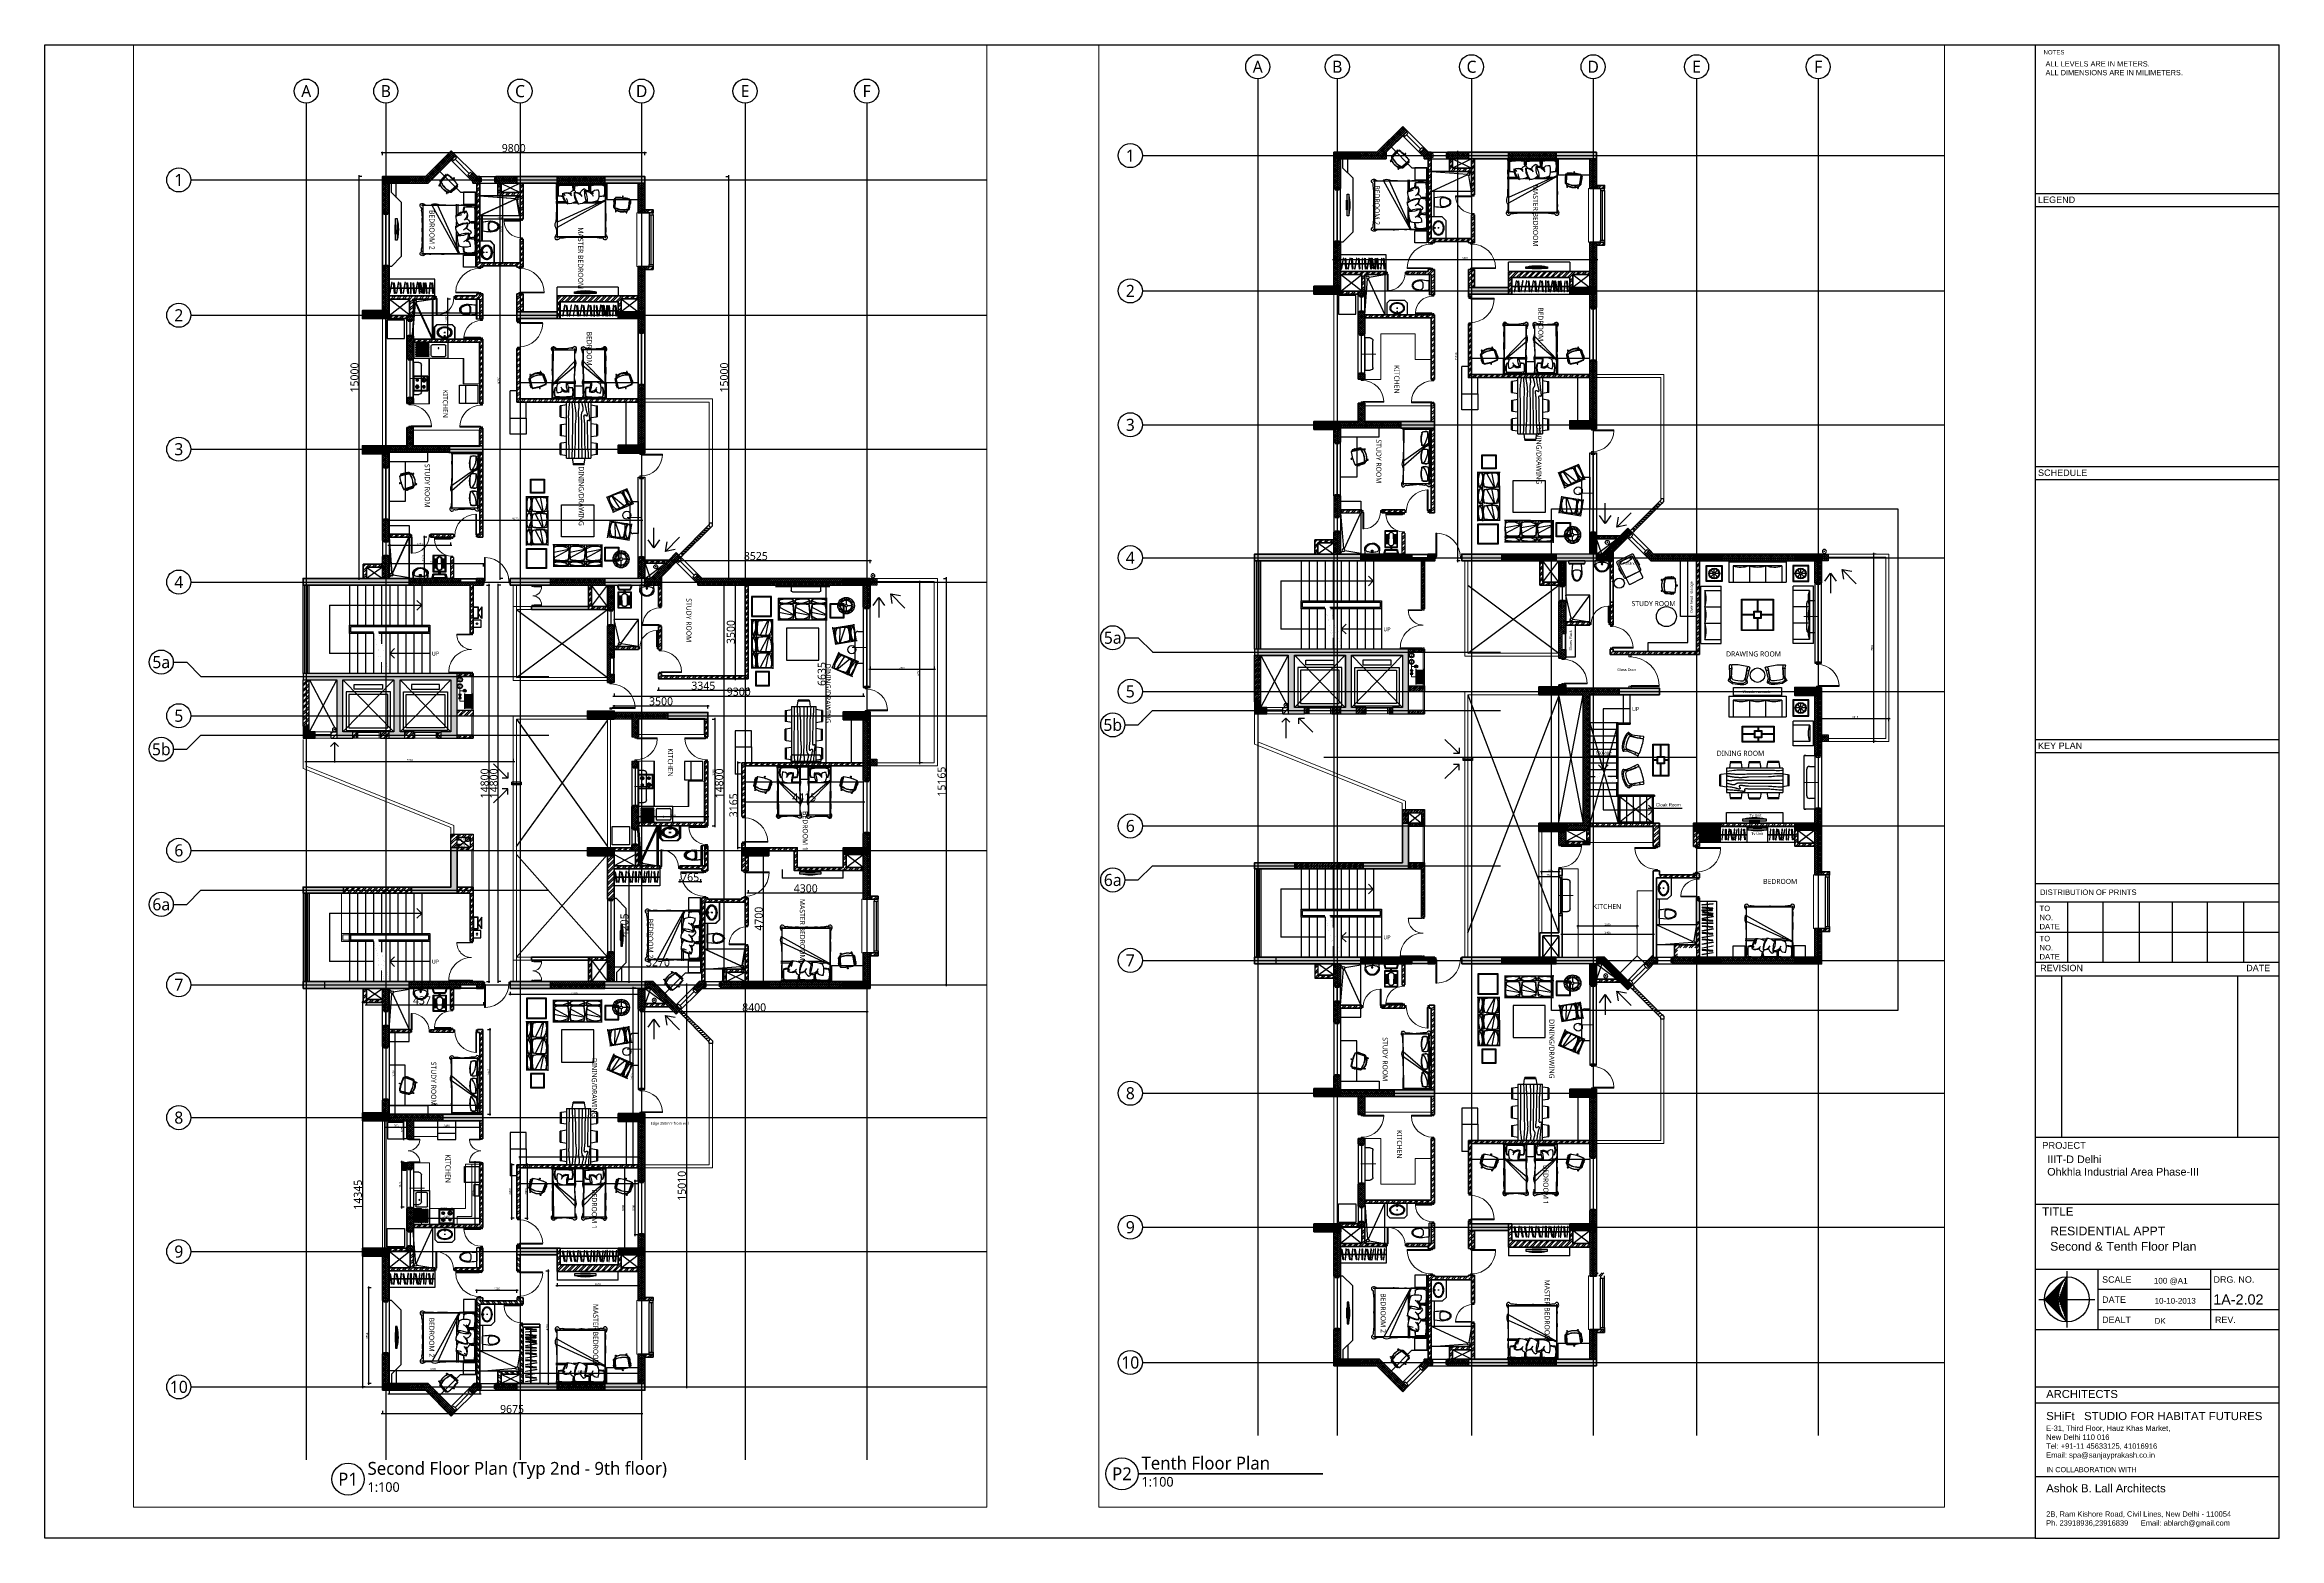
# Paper-space layout '1A - 2.02' of a CAD drawing. Header units: millimetres. Extents: x 0 to 834, y 0 to 558.
# The model-space entities are those that its viewports show. They can reach past a viewport. Long polylines and large blocks are cut down to what shows.
import ezdxf
from ezdxf.enums import TextEntityAlignment as Align

# ---------------------------------------------------------------- set-up
doc = ezdxf.new("R2010")
doc.units = ezdxf.units.MM
doc.header["$MEASUREMENT"] = 0
doc.header["$PDMODE"] = 67
for name, pattern in [('CENTER2', [28.575, 19.05, -3.175, 3.175, -3.175]), ('DASHED', [0.75, 0.5, -0.25]), ('DASHED2', [0.375, 0.25, -0.125]), ('HIDDEN', [0.375, 0.25, -0.125])]:
    doc.linetypes.add(name, pattern=pattern)
for name, color, linetype in [('00', 5, 'Continuous'), ('A-Anno-Dims', 7, 'Continuous'), ('A-Anno-Grid Lines', 154, 'Continuous'), ('A-Detail Lines 10', 8, 'Continuous'), ('A-Elevation', 4, 'Continuous'), ('A-Railing', 4, 'Continuous'), ('A-Sanitory', 181, 'Continuous'), ('A-Steps', 3, 'Continuous'), ('A-Wall Patt', 8, 'Continuous'), ('A-Window', 4, 'Continuous'), ('Anno_Labels', 7, 'Continuous'), ('L-FURN', 11, 'Continuous'), ('S-Conc Patt', 9, 'Continuous'), ('TAGS', 7, 'Continuous')]:
    doc.layers.add(name, color=color, linetype=linetype)
for name, color, linetype, lineweight in [('A-Detail Lines', 8, 'Continuous', 25), ('A-Door', 4, 'Continuous', 9), ('A-DTLS-Elevation', 4, 'Continuous', 25), ('A-DTLS-Fine Elevation', 5, 'Continuous', 25), ('A-Ele Finish Layers', 6, 'Continuous', 18), ('A-Wall Ele', 3, 'Continuous', 20), ('A-WALL Ext', 1, 'Continuous', 35), ('A-Wall Sec', 1, 'Continuous', 30), ('A-WIN', 5, 'Continuous', 25), ('Ann_TitleBlock 2', 5, 'Continuous', 25), ('Anno_Tittleblock', 5, 'Continuous', 13), ('AREA', 6, 'Continuous', 25), ('dottd', 7, 'HIDDEN', 13), ('E-FIRE ALARM', 7, 'Continuous', 25), ('E-PANEL DIM', 3, 'Continuous', 13), ('frntr', 42, 'Continuous', 9), ('HVAC Units', 60, 'Continuous', 30), ('I-Kitchen App', 252, 'Continuous', 25), ('I-Slabs', 245, 'Continuous', 9), ('P-Fixtures', 251, 'Continuous', 5), ('PL-TEXT', 3, 'Continuous', 13), ('S-Concrete', 40, 'Continuous', 30), ('STAIR', 3, 'Continuous', 9), ('Wall HATCH', 8, 'Continuous', 15)]:
    doc.layers.add(name, color=color, linetype=linetype, lineweight=lineweight)
doc.layers.add('E- Text', color=7, linetype='Continuous', true_color=0x1717e8)
doc.layers.add('I-Furniture', color=7, linetype='Continuous', lineweight=25, true_color=0xd17000)
doc.layers.add('revised', color=7, linetype='Continuous', lineweight=30, true_color=0xd38827)
doc.layers.get('A-Anno-Dims').off()
doc.styles.add('2MM', font='arial.ttf', dxfattribs={"height": 5})
doc.styles.add('ST', font='ARIALN.TTF', dxfattribs={"width": 0.6})
doc.styles.get("Standard").update_dxf_attribs({"font": 'trebuc.ttf'})
doc.styles.add('TITLE', font='swissel.ttf', dxfattribs={"height": 4.3})
doc.dimstyles.new('DIM 1', dxfattribs={"dimtxt": 175, "dimasz": 200, "dimexe": 100, "dimexo": 50, "dimgap": 125, "dimtad": 3, "dimdec": 0, "dimtxsty": 'Standard', "dimblk": 'OBLIQUE', "dimcen": 250, "dimdle": 100, "dimclrd": 256, "dimclre": 256, "dimclrt": 256, "dimadec": 0, "dimazin": 0, "dimtfac": 1, "dimtdec": 0, "dimtmove": 1, "dimatfit": 3, "dimldrblk": 'OBLIQUE', "dimfxl": 300, "dimfxlon": 1, "dimlwd": -1, "dimlwe": -1, "dimarcsym": 0})
doc.dimstyles.new('IIITD_WD_M @ 50', dxfattribs={"dimscale": 50, "dimtxt": 1.5, "dimasz": 1, "dimexe": 0.5, "dimexo": 0.25, "dimgap": 0.3, "dimtad": 1, "dimdec": 0, "dimrnd": 1, "dimzin": 0, "dimdsep": 46, "dimtxsty": 'Standard', "dimblk": 'ARCHTICK', "dimcen": 0.2, "dimdle": 1, "dimclrd": 1, "dimclre": 1, "dimclrt": 5, "dimadec": 0, "dimazin": 0, "dimtfac": 1, "dimtdec": 0, "dimtofl": 0, "dimtmove": 0, "dimatfit": 0, "dimfxl": 2, "dimfxlon": 1, "dimtolj": 1, "dimtzin": 0, "dimlwd": -1, "dimlwe": -1, "dimarcsym": 0})
pattern_1 = [(315, (-2407400.31, -568626.81), (106.066, 106.066), []), (315, (-2407400.31, -568697.52), (106.066, 106.066), [])]
pattern_2 = [(225, (-1525842.595, -758873.084), (39.7747564, -39.7747564), []), (315, (-1525842.595, -758873.084), (39.7747564, 39.7747564), [])]
pattern_3 = [(45, (-1525842.6, -758873.08), (-106.066017, 106.066017), []), (45, (-1525771.88, -758873.08), (-106.066017, 106.066017), [])]
pattern_4 = [(45, (-2454827.63, -549080.13), (-106.06602, 106.06602), []), (45, (-2454756.92, -549080.13), (-106.06602, 106.06602), [])]
pattern_5 = [(45, (-2483823.14, -549080.13), (-106.06602, 106.06602), []), (45, (-2483752.43, -549080.13), (-106.06602, 106.06602), [])]
pattern_6 = [(45, (-1525842.6, -758783.08), (-106.066017, 106.066017), []), (45, (-1525771.88, -758783.08), (-106.066017, 106.066017), [])]
pattern_7 = [(45, (-1525842.6, -828223.3), (-106.066017, 106.066017), []), (45, (-1525771.88, -828223.3), (-106.066017, 106.066017), [])]
pattern_8 = [(45, (-1488689.32, -828223.3), (-106.066017, 106.066017), []), (45, (-1488618.61, -828223.3), (-106.066017, 106.066017), [])]
pattern_9 = [(45, (-2351525.57, -549130.13), (-106.066, 106.066), []), (45, (-2351454.86, -549130.13), (-106.066, 106.066), [])]
pattern_10 = [(45, (-2520976.42, -549080.13), (-106.06602, 106.06602), []), (45, (-2520905.7, -549080.13), (-106.06602, 106.06602), [])]
pattern_11 = [(225, (-1562995.87, -758873.084), (39.7747564, -39.7747564), []), (315, (-1562995.87, -758873.084), (39.7747564, 39.7747564), [])]
pattern_12 = [(45, (-1562995.87, -758873.08), (-106.066017, 106.066017), []), (45, (-1562925.16, -758873.08), (-106.066017, 106.066017), [])]
pattern_13 = [(45, (-2388678.84, -549130.13), (-106.066, 106.066), []), (45, (-2388608.13, -549130.13), (-106.066, 106.066), [])]
pattern_14 = [(45, (-2520976.42, -549080.13), (-106.06602, 106.06602), []), (45, (-2520905.7, -549080.13), (-106.06602, 106.06602), [])]
pattern_15 = [(45, (-1562995.87, -758783.08), (-106.066017, 106.066017), []), (45, (-1562925.16, -758783.08), (-106.066017, 106.066017), [])]
pattern_16 = [(45, (-1854739.6, -2288020.92), (-106.066017, 106.066017), []), (45, (-1854668.89, -2288020.92), (-106.066017, 106.066017), [])]
pattern_17 = [(45, (-1817586.33, -2288020.92), (-106.066017, 106.066017), []), (45, (-1817515.61, -2288020.92), (-106.066017, 106.066017), [])]
pattern_18 = [(225, (25416.123, -118203.995), (39.7747564, -39.7747564), []), (315, (25416.123, -118203.995), (39.7747564, 39.7747564), [])]
pattern_19 = [(45, (25416.12, -118204), (-106.066017, 106.066017), []), (45, (25486.83, -118204), (-106.066017, 106.066017), [])]
pattern_20 = [(45, (-932564.42, 91588.96), (-106.06602, 106.06602), []), (45, (-932493.71, 91588.96), (-106.06602, 106.06602), [])]
pattern_21 = [(45, (62569.4, -187554.2), (-106.066017, 106.066017), []), (45, (62640.11, -187554.2), (-106.066017, 106.066017), [])]
pattern_22 = [(45, (-800266.85, 91538.96), (-106.066, 106.066), []), (45, (-800196.14, 91538.96), (-106.066, 106.066), [])]
pattern_23 = [(45, (-932564.42, 91588.96), (-106.06602, 106.06602), []), (45, (-932493.71, 91588.96), (-106.06602, 106.06602), [])]
pattern_24 = [(45, (25416.12, -118204), (-106.066017, 106.066017), []), (45, (25486.83, -118204), (-106.066017, 106.066017), [])]

# ---------------------------------------------------------------- blocks, each defined once
blk = doc.blocks.new('IIITD WD A1- L Format')
at = {"layer": 'A-Wall Patt'}
h = blk.add_hatch(dxfattribs=at)
h.set_pattern_fill('ANSI37', color=256, scale=3.12893, style=0)
h.set_pattern_definition([(45, (778.53346, 85.467), (-0.276561, 0.276561), []), (135, (778.53346, 85.467), (-0.276561, -0.276561), [])])
edge = h.paths.add_edge_path()
edge.add_ellipse((797.15, 85.47), major_axis=(13.19, 0), ratio=0.999632, start_angle=138.45414, end_angle=180, ccw=False)
edge.add_line((787.28, 94.21), (778.53, 85.47))
edge.add_line((778.53, 85.47), (787.28, 76.72))
edge.add_ellipse((797.15, 85.47), major_axis=(13.19, 0), ratio=0.999632, start_angle=180, end_angle=221.54586, ccw=False)
for p, q in [((775, 573.91), (870, 573.91)), ((870, -7.57), (870, 573.91)), ((775, 516.02), (870, 516.02)), ((775, 510.86), (870, 510.86)), ((775, 409.74), (870, 409.74)), ((870, 404.57), (775, 404.57)), ((775, 303.46), (870, 303.46)), ((870, 298.29), (775, 298.29)), ((775, 247.33), (870, 247.33)), ((775, 240.19), (870, 240.19)), ((787.59, 240.19), (787.59, 216.69)), ((801.33, 240.19), (801.33, 216.69)), ((815.48, 240.19), (815.48, 216.69)), ((828.23, 240.19), (828.23, 216.69)), ((841.98, 240.19), (841.98, 216.69)), ((856.12, 240.19), (856.12, 216.69)), ((775, 228.44), (870, 228.44)), ((775, 216.69), (870, 216.69)), ((775, 216.69), (840.13, 216.69)), ((775, 211.47), (870, 211.47)), ((785.25, 211.47), (785.25, 148.57)), ((853.73, 211.47), (853.73, 148.57)), ((775, 148.57), (870, 148.57)), ((775, 122.55), (870, 122.55)), ((775, 97.24), (870, 97.24)), ((775, 97.24), (870, 97.24)), ((787.28, 96.4), (787.28, 74.53)), ((799.51, 73.74), (799.51, 97.24)), ((843.37, 73.74), (843.37, 97.24)), ((787.28, 94.21), (778.53, 85.47)), ((799.51, 89.41), (843.37, 89.41)), ((776.34, 85.47), (778.53, 85.47)), ((778.53, 85.47), (787.28, 76.72)), ((783.96, 85.47), (798.22, 85.47)), ((799.51, 81.57), (843.37, 81.57)), ((843.37, 81.57), (870, 81.57)), ((775, 73.74), (846.02, 73.74)), ((775, 73.74), (870, 73.74)), ((775, 51.39), (870, 51.39)), ((775, 45.13), (870, 45.13)), ((775, 16.54), (870, 16.54)), ((775, -7.57), (870, -7.57))]:
    blk.add_line(p, q)
at = {"extrusion": (0, 0, -1)}
for centre, major_axis, start_param, end_param in [((787.28, 85.47), (8.75, 0), -1.570796, 4.712389), ((797.15, 85.47), (13.19, 0), 2.416481, 3.866705)]:
    blk.add_ellipse(centre, major_axis=major_axis, ratio=0.999632, start_param=start_param, end_param=end_param, dxfattribs=at)
at = {"layer": 'Anno_Tittleblock', "color": 5}
blk.add_lwpolyline([(0, -7.57), (775, -7.57), (775, 573.91), (0, 573.91)], close=True, dxfattribs=at)
at = {"style": 'TITLE'}
for s, height, p in [('PROJECT', 2.611, (777.68, 144.09)), ('TITLE', 3.207, (777.68, 118.06))]:
    blk.add_text(s, height=height, dxfattribs=at).set_placement(p)
at = {"attachment_point": 1}
for s, insert, char_height in [('{\\fSwis721 LtEx BT|b0|i0|c0|p34;NOTES}', (778.23, 571.81), 1.6859), ('{\\fSwis721 LtEx BT|b0|i0|c0|p34;LEGEND}', (776.07, 514.81), 2.5175), ('{\\fSwis721 LtEx BT|b0|i0|c0|p34;SCHEDULE }', (776.07, 408.53), 2.5175), ('{\\fSwis721 LtEx BT|b0|i0|c0|p34;KEY PLAN }', (776.07, 302.25), 2.5175), ('{\\fSwis721 LtEx BT|b0|i0|c0|p34;DISTRIBUTION OF PRINTS}', (776.85, 245.02), 2.1241), ('{\\fSwis721 LtEx BT|b0|i0|c0|p34;TO\\PNO.\\PDATE}', (776.65, 238.73), 2.1241), ('{\\fSwis721 LtEx BT|b0|i0|c0|p34;TO\\PNO.\\PDATE}', (776.65, 226.98), 2.1241), ('{\\fSwis721 LtEx BT|b0|i0|c0|p34;REVISION}', (776.9, 215.71), 2.4923), ('{\\fSwis721 LtEx BT|b0|i0|c0|p34;DATE}', (857.14, 215.71), 2.4923), ('{\\fSwis721 LtEx BT|b0|i0|c0|p34;SCALE}', (801.02, 94.43), 2.4923), ('{\\fSwis721 LtEx BT|b0|i0|c0|p34;DRG. NO.}', (844.38, 94.43), 2.5), ('{\\fSwis721 LtEx BT|b0|i0|c0|p34;DATE}', (801.02, 86.6), 2.4923), ('{\\fSwis721 LtEx BT|b0|i0|c0|p34;DEALT}', (801.02, 78.77), 2.4923), ('{\\fSwis721 LtEx BT|b0|i0|c0|p34;REV.}', (844.95, 78.77), 2.4923), ('{\\fSwis721 LtEx BT|b0|i0|c0|p34;\\H1.5645x;ARCHITECTS\\H0.6392x;\\P\\H0.99997x;\\P\\H1.586x;SHiFt   STUDIO FOR HABITAT FUTURES\\P\\H0.65838x;E-31, Third Floor, Hauz Khas Market, \\PNew Delhi 110 016\\PTel: +91-11 45633125, 41016916\\PEmail: spa@sanjayprakash.co.in}', (779.24, 50.18), 2), ('{\\fSwis721 LtEx BT|b0|i0|c0|p34;IN COLLABORATION WITH\\P\\P\\H1.586x;Ashok B. Lall Architects\\P\\P\\H0.6584x;2B, Ram Kishore Road, Civil Lines, New Delhi - 110054\\PPh. 23918936,23916839      Email: ablarch@gmail.com}', (779.24, 20.18), 2)]:
    blk.add_mtext(s, dxfattribs=dict(at, insert=insert, char_height=char_height))
at = {"insert": (779, 567.48), "char_height": 2.05, "width": 64.2608, "attachment_point": 1, "style": 'TITLE'}
blk.add_mtext('{\\fSwis721 Ex BT|b0|i0|c0|p34;ALL LEVELS ARE IN METERS.\\PALL DIMENSIONS ARE IN MILIMETERS.}', dxfattribs=at)
at = {"style": 'TITLE'}
for tag, p, height in [('PROJECT NAME 1', (779.17, 137.4), 2.98), ('PROJECT NAME 2', (779.17, 132.23), 2.98), ('PROJECT_NAME_3', (779.17, 127.37), 2.98), ('1:100@A1', (818.06, 91.92), 2.25), ('A-2.03', (844.81, 84.28), 4), ('06.05.04??', (821.96, 84.64), 2.25), ('AC', (827.5, 76.14), 2.25), ('A', (858.85, 75.94), 3.66)]:
    blk.add_attdef(tag, p, '', height=height, dxfattribs=at)
for p in [(780.3, 113.01), (780.3, 106.37)]:
    blk.add_attdef('FIRST FLOOR PLAN', text='', height=3.39, dxfattribs=at).set_placement(p, align=Align.TOP_LEFT)
blk = doc.blocks.new('Cols Residences')
h = blk.add_hatch(color=256)
h.paths.add_polyline_path([(-10432, -1499), (-10652, -1499)], flags=0)
edge = h.paths.add_edge_path()
edge.add_line((-10432, -1269), (-10882, -1269))
edge.add_line((-10882, -1269), (-10882, -1499))
h = blk.add_hatch(color=256)
edge = h.paths.add_edge_path(flags=17)
edge.add_line((-10882, -1269), (-10432, -1269))
edge.add_line((-10882, -1269), (-10882, -1719))
edge.add_line((-10882, -1719), (-10652, -1719))
edge.add_line((-10652, -1719), (-10652, -1499))
edge.add_line((-10652, -1499), (-10432, -1499))
edge.add_line((-10432, -1269), (-10432, -1499))
h.paths.add_polyline_path([(-10432, -1499), (-10652, -1499)], flags=0)
at = {"layer": 'S-Conc Patt'}
for points in [[(-20222, -1269), (-20222, -5229), (-19972, -5229), (-19972, -1269)], [(-16672, -1269), (-16672, -1269), (-16672, -2769), (-16442, -2769), (-16442, -1269)], [(-8472, -1269), (-8702, -1269), (-8702, -2524), (-10882, -2524), (-10882, -3124), (-10652, -3124), (-10652, -2754), (-8702, -2754), (-8702, -4654), (-10652, -4654), (-10652, -4469), (-10882, -4469), (-10882, -5069), (-10652, -5069), (-10652, -4884), (-8702, -4884), (-8702, -6784), (-10652, -6784), (-10652, -6414), (-10882, -6414), (-10882, -7014), (-8472, -7014)], [(-5172, -5229), (-4922, -5229), (-4922, -1269), (-5172, -1269)], [(-30222, -3480), (-30222, -4480), (-29922, -4480), (-29922, -3480)], [(-25172, -3480), (-25172, -4480), (-24872, -4479), (-24872, -3479)], [(-272, -4479), (28, -4480), (28, -3480), (-272, -3479)], [(4778, -4479), (5078, -4479), (5078, -3479), (4778, -3479)], [(-35222, -4229), (-35222, -5229), (-34972, -5229), (-34972, -4229)], [(9828, -5229), (10078, -5229), (10078, -4229), (9828, -4229)], [(-14962, -6784), (-16442, -6784), (-16442, -5314), (-16672, -5314), (-16672, -7014), (-14962, -7014)], [(-25172, -6479), (-25172, -7979), (-24922, -7979), (-24922, -6479)], [(-222, -7979), (28, -7979), (28, -6729), (-222, -6729)], [(-20222, -8999), (-20222, -10499), (-19972, -10499), (-19972, -8999)], [(-5172, -10499), (-4922, -10499), (-4922, -8999), (-5172, -8999)], [(-35222, -9249), (-35222, -10749), (-34972, -10749), (-34972, -9249)], [(-30172, -9249), (-30172, -10749), (-29922, -10749), (-29922, -9249)], [(4778, -10749), (5028, -10749), (5028, -9249), (4778, -9249)], [(9828, -10749), (10078, -10749), (10078, -9249), (9828, -9249)], [(-15272, -11880), (-15272, -12880), (-14972, -12880), (-14972, -11880)], [(-10172, -11880), (-10172, -12880), (-9872, -12880), (-9872, -11880)], [(-35222, -12529), (-35222, -14029), (-34972, -14029), (-34972, -12529)], [(-30172, -13029), (-30172, -14029), (-29922, -14029), (-29922, -13029)], [(-24897, -14029), (-24897, -13029), (-25197, -13029), (-25197, -14029)], [(-20222, -12529), (-19972, -12529), (-19972, -14029), (-20222, -14029)], [(-4922, -12529), (-5172, -12529), (-5172, -14029), (-4922, -14029)], [(-247, -14029), (-247, -13029), (53, -13029), (53, -14029)], [(5028, -13029), (5028, -14029), (4778, -14029), (4778, -13029)], [(9828, -14029), (10078, -14029), (10078, -12529), (9828, -12529)], [(-10172, -14879), (-10172, -16379), (-9922, -16379), (-9922, -14879)], [(-20222, -17649), (-20222, -18649), (-19972, -18649), (-19972, -17649)], [(-15272, -17649), (-15272, -18649), (-14972, -18649), (-14972, -17649)], [(-5172, -18649), (-4922, -18649), (-4922, -17649), (-5172, -17649)], [(-20222, -21429), (-20222, -22429), (-19972, -22429), (-19972, -21429)], [(-15222, -21429), (-15222, -22429), (-14972, -22429), (-14972, -21429)], [(-9897, -22429), (-9897, -21429), (-10197, -21429), (-10197, -22429)], [(-5172, -22429), (-4922, -22429), (-4922, -21429), (-5172, -21429)]]:
    blk.add_hatch(color=256, dxfattribs=at).paths.add_polyline_path(points)
blk.add_hatch(color=256, dxfattribs=at).paths.add_polyline_path([(-10432, -1269), (-10882, -1269), (-10882, -1719), (-10652, -1719), (-10652, -1499), (-10432, -1499)], flags=17)
at = {"layer": 'S-Concrete', "lineweight": 35}
for points in [[(-20222, -1269), (-20222, -5229), (-19972, -5229), (-19972, -1269)], [(-16672, -1269), (-16672, -1269), (-16672, -2769), (-16442, -2769), (-16442, -1269), (-16672, -1269)], [(-5172, -5229), (-4922, -5229), (-4922, -1269), (-5172, -1269)], [(-30222, -3480), (-30222, -4480), (-29922, -4480), (-29922, -3480)], [(-25172, -3479), (-25172, -4479), (-24872, -4479), (-24872, -3479)], [(-272, -4479), (28, -4479), (28, -3480), (-272, -3479)], [(4778, -4479), (5078, -4479), (5078, -3479), (4778, -3479)], [(-35222, -4229), (-35222, -5229), (-34972, -5229), (-34972, -4229)], [(9828, -5229), (10078, -5229), (10078, -4229), (9828, -4229)], [(-14962, -6784), (-16442, -6784), (-16442, -5314), (-16672, -5314), (-16672, -7014), (-14962, -7014)], [(-25172, -6479), (-25172, -7979), (-24922, -7979), (-24922, -6479)], [(-222, -7979), (28, -7979), (28, -6729), (-222, -6729)], [(-20222, -8999), (-20222, -10499), (-19972, -10499), (-19972, -8999)], [(-5172, -10499), (-4922, -10499), (-4922, -8999), (-5172, -8999)], [(-35222, -9249), (-35222, -10749), (-34972, -10749), (-34972, -9249)], [(-30172, -9249), (-30172, -10749), (-29922, -10749), (-29922, -9249)], [(4778, -10749), (5028, -10749), (5028, -9249), (4778, -9249)], [(9828, -10749), (10078, -10749), (10078, -9249), (9828, -9249)], [(-15272, -11880), (-15272, -12880), (-14972, -12880), (-14972, -11880)], [(-10172, -11880), (-10172, -12880), (-9872, -12880), (-9872, -11880)], [(-35222, -12529), (-35222, -14029), (-34972, -14029), (-34972, -12529)], [(-30172, -13029), (-30172, -14029), (-29922, -14029), (-29922, -13029)], [(-24897, -14029), (-24897, -13029), (-25197, -13029), (-25197, -14029)], [(-247, -14029), (-247, -13029), (53, -13029), (53, -14029)], [(5028, -13029), (5028, -14029), (4778, -14029), (4778, -13029)], [(9828, -14029), (10078, -14029), (10078, -12529), (9828, -12529)], [(-10172, -14879), (-10172, -16379), (-9922, -16379), (-9922, -14879)], [(-20222, -17649), (-20222, -18649), (-19972, -18649), (-19972, -17649)], [(-15272, -17649), (-15272, -18649), (-14972, -18649), (-14972, -17649)], [(-5172, -18649), (-4922, -18649), (-4922, -17649), (-5172, -17649)], [(-20222, -21429), (-20222, -22429), (-19972, -22429), (-19972, -21429)], [(-15222, -21429), (-15222, -22429), (-14972, -22429), (-14972, -21429)], [(-9897, -22429), (-9897, -21429), (-10197, -21429), (-10197, -22429)], [(-5172, -22429), (-4922, -22429), (-4922, -21429), (-5172, -21429)]]:
    blk.add_lwpolyline(points, close=True, dxfattribs=at)
at = {"layer": 'S-Concrete'}
for points in [[(-8472, -1269), (-8702, -1269), (-8702, -2524), (-10882, -2524), (-10882, -3124), (-10652, -3124), (-10652, -2754), (-8702, -2754), (-8702, -4654), (-10652, -4654), (-10652, -4469), (-10882, -4469), (-10882, -5069), (-10652, -5069), (-10652, -4884), (-8702, -4884), (-8702, -6784), (-10652, -6784), (-10652, -6414), (-10882, -6414), (-10882, -7014), (-8472, -7014), (-8472, -1269)], [(-10432, -1269), (-10882, -1269), (-10882, -1719), (-10652, -1719), (-10652, -1499), (-10432, -1499), (-10432, -1269)], [(-20222, -12529), (-19972, -12529), (-19972, -14029), (-20222, -14029), (-20222, -12529)], [(-4922, -12529), (-5172, -12529), (-5172, -14029), (-4922, -14029), (-4922, -12529)]]:
    blk.add_lwpolyline(points, dxfattribs=at)
blk = doc.blocks.new('Normal Kitcehn Internal Arrangemnt')
at = {"layer": 'I-Slabs'}
for points in [[(-31665, -7557), (-31665, -8157), (-33365, -8157), (-33365, -9437), (-32415, -9437), (-32415, -10037), (-33965, -10037), (-33965, -7557), (-31665, -7557)], [(-30680, -7557), (-30680, -10037), (-30080, -10037), (-30080, -7557), (-30680, -7557)]]:
    blk.add_lwpolyline(points, dxfattribs=at)
blk = doc.blocks.new('ABL_Door_S - 1000 x 2100-11-3 Second Floor Lvl')
at = {"layer": 'A-Door', "color": 5}
for p, q in [((-500, 38), (-450, 38)), ((-500, -38), (-500, 38)), ((-450, 38), (-450, -3)), ((450, 38), (450, -3)), ((500, 38), (450, 38)), ((500, -38), (500, 38)), ((-500, -38), (-465, -38)), ((-465, -3), (-450, -3)), ((-465, -38), (-465, -3)), ((-430, -38), (-465, -38)), ((465, -3), (450, -3)), ((465, -38), (465, -3)), ((500, -38), (465, -38))]:
    blk.add_line(p, q, dxfattribs=at)
at = {"layer": 'A-Door', "color": 5, "lineweight": 18}
for p, q in [((-465, -38), (-465, -902)), ((-430, -38), (-430, -902)), ((-430, -902), (-465, -902))]:
    blk.add_line(p, q, dxfattribs=at)
at = {"layer": 'A-Door'}
blk.add_arc((-450, -3), 900, 271.27334, 0, dxfattribs=at)
blk = doc.blocks.new('ABL_Door_S - 750 x 2100-5-3 Second Floor Lvl')
at = {"layer": 'A-Door', "color": 5, "lineweight": 18}
for p, q in [((-375, 38), (-325, 38)), ((-375, -38), (-375, 38)), ((-325, 38), (-325, -3)), ((325, 38), (325, -3)), ((375, 38), (325, 38)), ((375, -38), (375, 38)), ((-375, -38), (-340, -38)), ((-340, -3), (-325, -3)), ((-340, -38), (-340, -3)), ((-340, -38), (-340, -652)), ((-305, -38), (-340, -38)), ((-305, -38), (-305, -652)), ((340, -3), (325, -3)), ((340, -38), (340, -3)), ((375, -38), (340, -38))]:
    blk.add_line(p, q, dxfattribs=at)
blk.add_lwpolyline([(-340, -652), (-305, -652)], dxfattribs=at)
at = {"layer": 'A-Door', "lineweight": 18}
blk.add_arc((-325, -3), 650, 271.76323, 0, dxfattribs=at)
blk = doc.blocks.new('Big Drawing Win 3000')
at = {"layer": 'A-Window', "color": 2, "lineweight": 60}
blk.add_line((-25650, -16077), (-28550, -16077), dxfattribs=at)
at = {"layer": 'A-Window'}
for points in [[(-25600, -15952), (-28600, -15952), (-28600, -16202), (-25600, -16202)], [(-28600, -16002), (-28550, -16002), (-28550, -16152), (-28600, -16152)], [(-25600, -16002), (-25650, -16002), (-25650, -16152), (-25600, -16152)]]:
    blk.add_lwpolyline(points, dxfattribs=at)
blk = doc.blocks.new('Win 2000 @ 300W')
at = {"layer": 'A-Window', "color": 2, "lineweight": 30}
blk.add_line((1950, -125), (50, -125), dxfattribs=at)
at = {"layer": 'A-Window'}
for points in [[(2000, 0), (0, 0)], [(0, -50), (50, -50), (50, -200), (0, -200)], [(2000, -250), (0, -250)], [(2000, -50), (1950, -50), (1950, -200), (2000, -200)]]:
    blk.add_lwpolyline(points, dxfattribs=at)
blk = doc.blocks.new('Bay Win Rec')
at = {"layer": 'A-Wall Ele'}
for points in [[(27370, -13729), (29370, -13729)], [(27370, -13729), (27370, -13779)], [(29370, -13729), (29370, -13779)]]:
    blk.add_lwpolyline(points, dxfattribs=at)
at = {"layer": 'A-Window'}
for p, q in [((27445, -14179), (29295, -14179)), ((27445, -14329), (29295, -14329))]:
    blk.add_line(p, q, dxfattribs=at)
at = {"layer": 'A-Window', "color": 2, "lineweight": 30}
blk.add_line((29295, -14254), (27445, -14254), dxfattribs=at)
at = {"layer": 'A-Window'}
for points in [[(27370, -14179), (27445, -14179), (27445, -14329), (27370, -14329)], [(29370, -14179), (29295, -14179), (29295, -14329), (29370, -14329)]]:
    blk.add_lwpolyline(points, dxfattribs=at)
blk = doc.blocks.new('Bay Win TRIAN')
at = {"layer": 'A-Window'}
for p, q in [((20763, -7059), (20127, -6422)), ((20940, -6882), (20304, -6245))]:
    blk.add_line(p, q, dxfattribs=at)
at = {"layer": 'A-Window', "color": 2, "lineweight": 30}
blk.add_line((20269, -6387), (20799, -6917), dxfattribs=at)
at = {"layer": 'A-Window'}
for points in [[(20269, -6281), (20322, -6334), (20215, -6440), (20162, -6387)], [(20905, -6917), (20852, -6864), (20746, -6970), (20799, -7023)]]:
    blk.add_lwpolyline(points, dxfattribs=at)
blk = doc.blocks.new('Toilet Win')
at = {"layer": 'A-Window', "color": 2, "lineweight": 30}
blk.add_line((22742, -8048), (22742, -8548), dxfattribs=at)
at = {"layer": 'A-Window'}
for points in [[(22617, -7998), (22617, -8598)], [(22667, -7998), (22667, -8048), (22817, -8048), (22817, -7998)], [(22867, -7998), (22867, -8598)], [(22667, -8598), (22667, -8548), (22817, -8548), (22817, -8598)]]:
    blk.add_lwpolyline(points, dxfattribs=at)
blk = doc.blocks.new('ABL_Door_S - 900 x 2100-6-3 Second Floor Lvl')
at = {"layer": 'A-Door', "color": 5, "lineweight": 18}
for p, q in [((-450, 37), (-400, 37)), ((-450, -38), (-450, 37)), ((-400, 37), (-400, -3)), ((400, 37), (400, -3)), ((450, 37), (400, 37)), ((450, -38), (450, 37)), ((-450, -38), (-415, -38)), ((-380, -38), (-450, -38)), ((-415, -3), (-400, -3)), ((-415, -38), (-415, -3)), ((-415, -38), (-415, -802)), ((-380, -38), (-380, -802)), ((415, -3), (400, -3)), ((415, -38), (415, -3)), ((450, -38), (415, -38))]:
    blk.add_line(p, q, dxfattribs=at)
blk.add_lwpolyline([(-380, -802), (-415, -802)], dxfattribs=at)
blk.add_arc((-400, -3), 800, 268.92564, 271.07436, dxfattribs=at)
at = {"layer": 'A-Door', "lineweight": 18}
blk.add_arc((-400, -3), 800, 271.43254, 0, dxfattribs=at)
blk = doc.blocks.new('Kitchen Win 1500')
at = {"layer": 'A-Window', "color": 2, "lineweight": 30}
blk.add_line((-37322, -4779), (-38722, -4779), dxfattribs=at)
at = {"layer": 'A-Window'}
for points in [[(-37272, -4654), (-38772, -4654)], [(-38772, -4704), (-38722, -4704), (-38722, -4854), (-38772, -4854)], [(-37272, -4904), (-38772, -4904)], [(-37272, -4704), (-37322, -4704), (-37322, -4854), (-37272, -4854)]]:
    blk.add_lwpolyline(points, dxfattribs=at)
blk = doc.blocks.new('tOI WIN 230 WALL')
at = {"layer": 'A-Window', "color": 2, "lineweight": 30}
blk.add_line((-34120, -7402), (-34640, -7402), dxfattribs=at)
at = {"layer": 'A-Window'}
for points in [[(-34080, -7277), (-34680, -7277)], [(-34680, -7337), (-34640, -7337), (-34640, -7467), (-34680, -7467)], [(-34080, -7337), (-34120, -7337), (-34120, -7467), (-34080, -7467)], [(-34080, -7527), (-34680, -7527)]]:
    blk.add_lwpolyline(points, dxfattribs=at)
blk = doc.blocks.new('Stair win rail')
at = {"layer": 'A-Window', "color": 3}
for p, q in [((-21550, -3507), (-24850, -3507)), ((-21550, -3607), (-24850, -3607))]:
    blk.add_line(p, q, dxfattribs=at)
at = {"layer": 'A-Window'}
for points in [[(-21550, -3442), (-24850, -3442)], [(-21550, -3672), (-24850, -3672)]]:
    blk.add_lwpolyline(points, dxfattribs=at)
blk = doc.blocks.new('Grid Head')
blk.add_circle((0, 0), 3)
at = {"layer": 'Anno_Labels'}
blk.add_attdef('GRID_NAME', text='', height=3, dxfattribs=at).set_placement((0, 0), align=Align.MIDDLE_CENTER)
blk = doc.blocks.new('Grid Residences')
for points in [[(-17087, 3578), (-17087, 3078), (-16557, 2548)], [(-11297, 3578), (-11297, 3078), (-10767, 2548)], [(-8045, 3578), (-8045, 3078), (-8576, 2548)]]:
    blk.add_lwpolyline(points)
at = {"layer": 'A-Anno-Grid Lines', "linetype": 'CENTER2', "ltscale": 50}
for p, q in [((-35097, 2923), (-35097, -27704)), ((-30047, 2923), (-30047, -27704)), ((-25047, 2923), (-25047, -27704)), ((-20087, 2923), (-20087, -27704)), ((-16557, 2548), (-16557, -10441)), ((-15072, 2923), (-15072, -27704)), ((-10767, 2548), (-10767, -10441)), ((-10047, 2923), (-10047, -27704)), ((-8587, 2548), (-8587, -10441)), ((-5057, 2923), (-5057, -27704)), ((-97, 2923), (-97, -27704)), ((4903, 2923), (4903, -27704)), ((9953, 2923), (9953, -27704)), ((12818, -1384), (-37818, -1384)), ((12818, -4354), (-37818, -4354)), ((12818, -9364), (-37818, -9364)), ((12818, -13904), (-37818, -13904)), ((12818, -17764), (-37818, -17764)), ((12818, -22304), (-37818, -22304))]:
    blk.add_line(p, q, dxfattribs=at)
at = {"layer": 'A-Anno-Grid Lines'}
blk.add_line((-19972, -2065), (-20202, -2065), dxfattribs=at)
ref = blk.add_blockref('Grid Head', (-17087, 4028), dxfattribs=dict(xscale=150, yscale=150, zscale=150, rotation=270))
ref.add_attrib('GRID_NAME', '6a', dxfattribs={"height": 450, "rotation": 270}).set_placement((-17087, 4028), align=Align.MIDDLE_CENTER)
ref = blk.add_blockref('Grid Head', (-11297, 4028), dxfattribs=dict(xscale=150, yscale=150, zscale=150, rotation=270))
ref.add_attrib('GRID_NAME', '5b', dxfattribs={"height": 450, "rotation": 270}).set_placement((-11297, 4028), align=Align.MIDDLE_CENTER)
ref = blk.add_blockref('Grid Head', (-8045, 4028), dxfattribs=dict(xscale=150, yscale=150, zscale=150, rotation=270))
ref.add_attrib('GRID_NAME', '5a', dxfattribs={"height": 450, "rotation": 270}).set_placement((-8045, 4028), align=Align.MIDDLE_CENTER)
ref = blk.add_blockref('Grid Head', (-35097, 3373), dxfattribs=dict(xscale=150, yscale=150, zscale=150, rotation=270))
ref.add_attrib('GRID_NAME', '10', dxfattribs={"height": 450, "rotation": 270}).set_placement((-35097, 3373), align=Align.MIDDLE_CENTER)
ref = blk.add_blockref('Grid Head', (-30047, 3373), dxfattribs=dict(xscale=150, yscale=150, zscale=150, rotation=270))
ref.add_attrib('GRID_NAME', '9', dxfattribs={"height": 450, "rotation": 270}).set_placement((-30047, 3373), align=Align.MIDDLE_CENTER)
ref = blk.add_blockref('Grid Head', (-25047, 3373), dxfattribs=dict(xscale=150, yscale=150, zscale=150, rotation=270))
ref.add_attrib('GRID_NAME', '8', dxfattribs={"height": 450, "rotation": 270}).set_placement((-25047, 3373), align=Align.MIDDLE_CENTER)
ref = blk.add_blockref('Grid Head', (-20087, 3373), dxfattribs=dict(xscale=150, yscale=150, zscale=150, rotation=270))
ref.add_attrib('GRID_NAME', '7', dxfattribs={"height": 450, "rotation": 270}).set_placement((-20087, 3373), align=Align.MIDDLE_CENTER)
ref = blk.add_blockref('Grid Head', (-15072, 3373), dxfattribs=dict(xscale=150, yscale=150, zscale=150, rotation=270))
ref.add_attrib('GRID_NAME', '6', dxfattribs={"height": 450, "rotation": 270}).set_placement((-15072, 3373), align=Align.MIDDLE_CENTER)
ref = blk.add_blockref('Grid Head', (-10047, 3373), dxfattribs=dict(xscale=150, yscale=150, zscale=150, rotation=270))
ref.add_attrib('GRID_NAME', '5', dxfattribs={"height": 450, "rotation": 270}).set_placement((-10047, 3373), align=Align.MIDDLE_CENTER)
ref = blk.add_blockref('Grid Head', (-5057, 3373), dxfattribs=dict(xscale=150, yscale=150, zscale=150, rotation=270))
ref.add_attrib('GRID_NAME', '4', dxfattribs={"height": 450, "rotation": 270}).set_placement((-5057, 3373), align=Align.MIDDLE_CENTER)
ref = blk.add_blockref('Grid Head', (-97, 3373), dxfattribs=dict(xscale=150, yscale=150, zscale=150, rotation=270))
ref.add_attrib('GRID_NAME', '3', dxfattribs={"height": 450, "rotation": 270}).set_placement((-97, 3373), align=Align.MIDDLE_CENTER)
ref = blk.add_blockref('Grid Head', (4903, 3373), dxfattribs=dict(xscale=150, yscale=150, zscale=150, rotation=270))
ref.add_attrib('GRID_NAME', '2', dxfattribs={"height": 450, "rotation": 270}).set_placement((4903, 3373), align=Align.MIDDLE_CENTER)
ref = blk.add_blockref('Grid Head', (9953, 3373), dxfattribs=dict(xscale=150, yscale=150, zscale=150, rotation=270))
ref.add_attrib('GRID_NAME', '1', dxfattribs={"height": 450, "rotation": 270}).set_placement((9953, 3373), align=Align.MIDDLE_CENTER)
ref = blk.add_blockref('Grid Head', (13268, -1384), dxfattribs=dict(xscale=150, yscale=150, zscale=150, rotation=270))
ref.add_attrib('GRID_NAME', 'A', dxfattribs={"height": 450, "rotation": 270}).set_placement((13268, -1384), align=Align.MIDDLE_CENTER)
ref = blk.add_blockref('Grid Head', (13268, -4354), dxfattribs=dict(xscale=150, yscale=150, zscale=150, rotation=270))
ref.add_attrib('GRID_NAME', 'B', dxfattribs={"height": 450, "rotation": 270}).set_placement((13268, -4354), align=Align.MIDDLE_CENTER)
ref = blk.add_blockref('Grid Head', (13268, -9364), dxfattribs=dict(xscale=150, yscale=150, zscale=150, rotation=270))
ref.add_attrib('GRID_NAME', 'C', dxfattribs={"height": 450, "rotation": 270}).set_placement((13268, -9364), align=Align.MIDDLE_CENTER)
ref = blk.add_blockref('Grid Head', (13268, -13904), dxfattribs=dict(xscale=150, yscale=150, zscale=150, rotation=270))
ref.add_attrib('GRID_NAME', 'D', dxfattribs={"height": 450, "rotation": 270}).set_placement((13268, -13904), align=Align.MIDDLE_CENTER)
ref = blk.add_blockref('Grid Head', (13268, -17764), dxfattribs=dict(xscale=150, yscale=150, zscale=150, rotation=270))
ref.add_attrib('GRID_NAME', 'E', dxfattribs={"height": 450, "rotation": 270}).set_placement((13268, -17764), align=Align.MIDDLE_CENTER)
ref = blk.add_blockref('Grid Head', (13268, -22304), dxfattribs=dict(xscale=150, yscale=150, zscale=150, rotation=270))
ref.add_attrib('GRID_NAME', 'F', dxfattribs={"height": 450, "rotation": 270}).set_placement((13268, -22304), align=Align.MIDDLE_CENTER)
blk = doc.blocks.new('DB resi')
at = {"layer": 'A-Door'}
for p, q in [((-25150, 56712), (-25150, 56112)), ((-25125, 56712), (-25125, 56112))]:
    blk.add_line(p, q, dxfattribs=at)
blk = doc.blocks.new('Shaft 2')
at = {"layer": 'A-Detail Lines'}
for p, q in [((-10900, 51347), (-10100, 51947)), ((-10900, 51947), (-10100, 51347))]:
    blk.add_line(p, q, dxfattribs=at)
blk = doc.blocks.new('s4')
at = {"layer": 'A-Detail Lines'}
for p, q in [((-34965, 58707), (-35580, 59497)), ((-34965, 59496), (-35580, 58707))]:
    blk.add_line(p, q, dxfattribs=at)
blk = doc.blocks.new('s5')
at = {"layer": 'A-Detail Lines'}
for p, q in [((-39900, 54612), (-39550, 55322)), ((-39900, 55322), (-39550, 54612))]:
    blk.add_line(p, q, dxfattribs=at)
blk = doc.blocks.new('s6')
at = {"layer": 'A-Detail Lines'}
for p, q in [((-35585, 50832), (-35100, 50197)), ((-35585, 50197), (-35100, 50832))]:
    blk.add_line(p, q, dxfattribs=at)
blk = doc.blocks.new('bs1')
at = {"layer": 'A-Detail Lines'}
for points in [[(-2919, 11908), (481, 9373)], [(-2919, 9373), (481, 11908)]]:
    blk.add_lwpolyline(points, dxfattribs=at)
blk = doc.blocks.new('Sink TOILET')
for points in [[(1123786, -93318, -0.12976), (1123805, -93245, -0.106426), (1123866, -93176, -0.084431), (1123952, -93133, -0.073534), (1124061, -93117, -0.073534), (1124169, -93133, -0.084431), (1124255, -93176, -0.106426), (1124316, -93245, -0.12976), (1124336, -93318, -0.12976), (1124316, -93391, -0.106426), (1124255, -93460, -0.084431), (1124169, -93503, -0.073534), (1124061, -93519, -0.073534), (1123952, -93503, -0.084431), (1123866, -93460, -0.106426), (1123805, -93391, -0.12976)], [(1123815, -93318, -0.12976), (1123830, -93259, -0.106426), (1123883, -93199, -0.084431), (1123960, -93161, -0.073534), (1124061, -93146, -0.073534), (1124161, -93161, -0.084431), (1124238, -93199, -0.106426), (1124291, -93259, -0.12976), (1124307, -93318, -0.12976), (1124291, -93377, -0.106426), (1124238, -93437, -0.084431), (1124161, -93475, -0.073534), (1124061, -93490, -0.073534), (1123960, -93475, -0.084431), (1123883, -93437, -0.106426), (1123830, -93377, -0.12976)]]:
    blk.add_lwpolyline(points, format="xyb", close=True)
for radius in [17.8, 12.2]:
    blk.add_circle((1124061, -93182), radius)
at = {"layer": 'A-Detail Lines'}
for points in [[(1124041, -93318), (1124081, -93318)], [(1124061, -93338), (1124061, -93298)]]:
    blk.add_lwpolyline(points, dxfattribs=at)
blk = doc.blocks.new('Arrsng 2')
at = {"layer": 'A-Sanitory'}
for points in [[(-3869, -15557), (-4162, -15527, -0.384412), (-4184, -15502), (-4184, -15222, -0.383904), (-4162, -15197, -0.001434), (-3871, -15167, -0.140641), (-3624, -15237, -0.259738), (-3554, -15362, -0.259738), (-3624, -15487, -0.139471)], [(-3959, -15427), (-3959, -15297, -0.422961), (-3856, -15197, -0.13189), (-3640, -15262, -0.259738), (-3584, -15362, -0.259738), (-3640, -15462, -0.13189), (-3856, -15527, -0.422961)]]:
    blk.add_lwpolyline(points, format="xyb", close=True, dxfattribs=at)
blk.add_arc((-3868, -15192), 25, 89.83998, 95.7189, dxfattribs=at)
blk = doc.blocks.new('Bt 01')
at = {"layer": 'A-Detail Lines'}
for points in [[(-2936, -16385), (-4284, -15762)], [(-2784, -15762), (-2882, -16357)], [(-4284, -16512), (-2940, -16410)], [(-2855, -16441), (-2784, -16512)]]:
    blk.add_lwpolyline(points, dxfattribs=at)
at = {"layer": 'A-Sanitory', "ltscale": 0.5}
blk.add_lwpolyline([(-3734, -14012), (-3734, -14671), (-3876, -14812), (-4284, -14812)], dxfattribs=at)
at = {"layer": 'A-Sanitory'}
for points in [[(-4184, -14812), (-4184, -15762)], [(-4184, -15762), (-4284, -15762)], [(-2784, -15762), (-4284, -15762)], [(-3609, -16512), (-4284, -16512)]]:
    blk.add_lwpolyline(points, dxfattribs=at)
blk.add_circle((-2890, -16406), 50, dxfattribs=at)
at = {"layer": 'A-Detail Lines'}
blk.add_blockref('Arrsng 2', (0, 0), dxfattribs=at)
at = {"layer": 'A-Sanitory', "ltscale": 0.5, "xscale": -1, "rotation": 90}
blk.add_blockref('Sink TOILET', (-97335, 1109663), dxfattribs=at)
blk = doc.blocks.new('Bt 2')
at = {"layer": 'A-Detail Lines'}
for points in [[(-6764, -11157), (-6662, -12501)], [(-6637, -12506), (-6014, -11157)], [(-6764, -12657), (-6694, -12586)], [(-6609, -12559), (-6014, -12657)]]:
    blk.add_lwpolyline(points, dxfattribs=at)
at = {"layer": 'A-Sanitory', "ltscale": 0.5}
for p, q in [((-5834, -11707), (-5934, -11607)), ((-5284, -11707), (-5184, -11607))]:
    blk.add_line(p, q, dxfattribs=at)
at = {"layer": 'A-Sanitory'}
blk.add_line((-4254, -11907), (-4369, -11907), dxfattribs=at)
for points in [[(-6014, -12657), (-6014, -11157)], [(-4369, -12656), (-4369, -11907)]]:
    blk.add_lwpolyline(points, dxfattribs=at)
at = {"layer": 'A-Sanitory', "ltscale": 0.5}
for points in [[(-5934, -11157), (-5934, -11607)], [(-5184, -11607), (-5184, -11157)], [(-5834, -11707), (-5284, -11707)]]:
    blk.add_lwpolyline(points, dxfattribs=at)
at = {"layer": 'A-Sanitory'}
for points in [[(-4684, -12062), (-4392, -12092, -0.384412), (-4369, -12117), (-4369, -12397, -0.383904), (-4392, -12422, -0.001434), (-4683, -12452, -0.140641), (-4930, -12382, -0.259738), (-4999, -12257, -0.259738), (-4930, -12132, -0.139471)], [(-4594, -12192), (-4594, -12322, -0.422961), (-4697, -12422, -0.13189), (-4914, -12357, -0.259738), (-4969, -12257, -0.259738), (-4914, -12157, -0.13189), (-4697, -12092, -0.422961)]]:
    blk.add_lwpolyline(points, format="xyb", close=True, dxfattribs=at)
blk.add_circle((-6658, -12551), 50, dxfattribs=at)
at = {"layer": 'A-Sanitory', "ltscale": 0.5}
blk.add_blockref('Sink TOILET', (-1129620, 81910), dxfattribs=at)
blk = doc.blocks.new('A$C38537BE3')
at = {"linetype": 'DASHED', "ltscale": 50}
for p, q in [((-65, -185), (-107, -185)), ((-65, -215), (-107, -215))]:
    blk.add_line(p, q, dxfattribs=at)
for points in [[(-212, -421), (-148, -400, 0.414214), (-107, -358), (-107, -42, 0.414214), (-148, 0), (-212, 21, 0.414214), (-253, -21), (-253, -379, 0.414214)], [(-212, -400), (-148, -379, 0.414214), (-128, -358), (-128, -42, 0.414214), (-148, -21), (-212, 0, 0.414214), (-233, -21), (-233, -379, 0.414214)]]:
    blk.add_lwpolyline(points, format="xyb", close=True, dxfattribs=at)
blk.add_lwpolyline([(-45, -215), (-65, -215), (-65, -185), (-45, -185)])
for points in [[(-45, 0), (465, 0), (465, -400), (-45, -400)], [(-30, -15), (450, -15), (450, -385), (-30, -385)]]:
    blk.add_lwpolyline(points, close=True)
blk.add_lwpolyline([(75, -112), (345, -118, -0.899983), (345, -280), (76, -288, -0.799392)], format="xyb", close=True)
at = {"layer": 'A-Detail Lines'}
blk.add_lwpolyline([(76, -117), (345, -123, -0.897689), (345, -275), (76, -283, -0.793494), (76, -117)], format="xyb", close=True, dxfattribs=at)
at = {"layer": 'S-Conc Patt'}
for p, q in [((75, -112), (75, -15)), ((75, -385), (75, -288)), ((85, -112), (85, -15)), ((85, -385), (85, -288)), ((95, -112), (95, -15)), ((95, -385), (95, -287)), ((105, -112), (105, -15)), ((105, -385), (105, -287)), ((115, -113), (115, -15)), ((115, -385), (115, -287)), ((125, -113), (125, -15)), ((125, -385), (125, -287)), ((135, -113), (135, -15)), ((135, -385), (135, -286)), ((145, -113), (145, -15)), ((145, -385), (145, -286)), ((155, -114), (155, -15)), ((155, -385), (155, -286)), ((165, -114), (165, -15)), ((165, -385), (165, -286)), ((175, -114), (175, -15)), ((175, -385), (175, -285)), ((185, -114), (185, -15)), ((185, -385), (185, -285)), ((195, -115), (195, -15)), ((195, -385), (195, -285)), ((205, -115), (205, -15)), ((205, -385), (205, -284)), ((215, -115), (215, -15)), ((215, -385), (215, -284)), ((225, -115), (225, -15)), ((225, -385), (225, -284)), ((235, -116), (235, -15)), ((235, -385), (235, -284)), ((245, -116), (245, -15)), ((245, -385), (245, -283)), ((255, -116), (255, -15)), ((255, -385), (255, -283)), ((265, -116), (265, -15)), ((265, -385), (265, -283)), ((275, -117), (275, -15)), ((275, -385), (275, -282)), ((285, -117), (285, -15)), ((285, -385), (285, -282)), ((295, -117), (295, -15)), ((295, -385), (295, -282)), ((305, -117), (305, -15)), ((305, -385), (305, -282)), ((315, -117), (315, -15)), ((315, -385), (315, -281)), ((325, -118), (325, -15)), ((325, -385), (325, -281)), ((335, -118), (335, -15)), ((335, -385), (335, -281)), ((345, -118), (345, -15)), ((345, -15), (345, -118)), ((345, -280), (345, -385)), ((345, -385), (345, -280))]:
    blk.add_line(p, q, dxfattribs=at)
blk = doc.blocks.new('basin13_pl')
for points in [[(-412, -2, -0.32431), (-229, 275, -0.074195), (-226, 276), (0, 262), (0, -262), (-223, -275, -0.082611), (-232, -273, -0.313325), (-412, -2)], [(-382, 1, -0.373947), (-169, 245, -0.252869), (-89, 186, -0.078211), (-63, 1, -0.070813), (-89, -186, -0.2542), (-169, -244, -0.371653), (-382, 1)]]:
    blk.add_lwpolyline(points, format="xyb", close=True)
at = {"lineweight": -2}
blk.add_circle((-122, 1), 28.8, dxfattribs=at)
blk = doc.blocks.new('Bt 3')
at = {"layer": 'A-Detail Lines'}
for points in [[(-7669, -2262), (-7599, -2333)], [(-7669, -3762), (-7567, -2418)], [(-7542, -2414), (-6919, -3762)], [(-7514, -2360), (-6919, -2262)]]:
    blk.add_lwpolyline(points, dxfattribs=at)
at = {"layer": 'A-Sanitory'}
blk.add_line((-6919, -3762), (-6919, -2207), dxfattribs=at)
blk.add_circle((-7563, -2369), 50, dxfattribs=at)
at = {"layer": 'A-Sanitory', "ltscale": 0.5, "xscale": -0.9999999999999992, "rotation": 270.0525914076156}
blk.add_blockref('basin13_pl', (-6494, -2227), dxfattribs=at)
at = {"layer": 'A-Sanitory', "xscale": 1.199999999999999, "yscale": 1.199999999999999, "zscale": 1.199999999999999, "rotation": 270}
blk.add_blockref('A$C38537BE3', (-5544, -2531), dxfattribs=at)
blk = doc.blocks.new('h b  b')
at = {"layer": 'A-Detail Lines'}
for points in [[(67669, 2773), (66879, 2343)], [(66879, 2773), (67669, 2343)]]:
    blk.add_lwpolyline(points, dxfattribs=at)
blk = doc.blocks.new('Toilet smal cen')
at = {"layer": 'A-Detail Lines'}
for points in [[(67083, 10686), (66879, 11538)], [(67136, 10658), (67784, 11538)], [(66985, 10530), (67056, 10601)], [(67784, 10530), (67141, 10633)]]:
    blk.add_lwpolyline(points, dxfattribs=at)
at = {"layer": 'A-Sanitory'}
for p, q in [((67784, 11538), (66879, 11538)), ((67784, 10538), (67784, 11538))]:
    blk.add_line(p, q, dxfattribs=at)
blk.add_circle((67091, 10637), 50, dxfattribs=at)
at = {"layer": 'A-Sanitory', "xscale": 1.2, "yscale": 1.2, "zscale": 1.2, "rotation": 270}
blk.add_blockref('A$C38537BE3', (67509, 12519), dxfattribs=at)
at = {"layer": 'A-Sanitory', "ltscale": 0.5, "xscale": -0.9999999999999996, "rotation": 270.0525914076156}
blk.add_blockref('basin13_pl', (68098, 12823), dxfattribs=at)
blk = doc.blocks.new('View Tag')
blk.add_circle((0, 0), 3)
at = {"layer": 'Anno_Labels'}
blk.add_attdef('VIEW_TYPE', text='', height=2.4, dxfattribs=at).set_placement((0, 0), align=Align.MIDDLE_CENTER)
for tag, height, p in [('VIEW_NAME', 2.4, (3.64, 2)), ('VIEW_SCALE', 1.8, (3.64, -1.48))]:
    blk.add_attdef(tag, text='', height=height, dxfattribs=at).set_placement(p, align=Align.MIDDLE_LEFT)
blk = doc.blocks.new('s11')
at = {"layer": 'A-Detail Lines'}
for p, q in [((-25565, 59747), (-25150, 60347)), ((-25565, 60347), (-25150, 59747))]:
    blk.add_line(p, q, dxfattribs=at)
blk = doc.blocks.new('Data Shaft Door')
at = {"layer": 'A-Door'}
for points in [[(-15745, -10152), (-15045, -10152)], [(-15745, -10202), (-15045, -10202)]]:
    blk.add_lwpolyline(points, dxfattribs=at)
blk = doc.blocks.new('Fire Hyd Shaft Door')
at = {"layer": 'A-Door'}
for points in [[(-14815, -10152), (-13565, -10152)], [(-14815, -10202), (-13565, -10202)]]:
    blk.add_lwpolyline(points, dxfattribs=at)
blk = doc.blocks.new('Big Door Garbage')
at = {"layer": 'A-Door', "color": 5, "lineweight": 18}
for p, q in [((-12550, 128778), (-12500, 128778)), ((-12550, 128703), (-12550, 128778)), ((-12550, 128703), (-12515, 128703)), ((-12515, 128738), (-12500, 128738)), ((-12515, 128703), (-12515, 128738)), ((-12500, 128703), (-12515, 128703)), ((-12515, 128700), (-12515, 128189)), ((-12500, 128778), (-12500, 128738)), ((-12499, 128700), (-12499, 128189)), ((-11101, 128700), (-11101, 127889)), ((-11100, 128778), (-11100, 128738)), ((-11050, 128778), (-11100, 128778)), ((-11085, 128738), (-11100, 128738)), ((-11100, 128703), (-11085, 128703)), ((-11085, 128703), (-11085, 128738)), ((-11050, 128703), (-11085, 128703)), ((-11085, 128700), (-11085, 127889)), ((-11050, 128703), (-11050, 128778))]:
    blk.add_line(p, q, dxfattribs=at)
at = {"layer": 'A-Door', "lineweight": 18}
for centre, radius, start, end in [((-12499, 128738), 549, 268.3162, 0), ((-11101, 128738), 849, 180, 271.32233)]:
    blk.add_arc(centre, radius, start, end, dxfattribs=at)
blk = doc.blocks.new('f h')
at = {"layer": 'A-WIN'}
for p, q in [((1010874, -78570), (1010972, -78570)), ((1010874, -78570), (1010972, -78734)), ((1010972, -78570), (1010874, -78734)), ((1010874, -78734), (1010972, -78734)), ((1011088, -78536), (1011088, -79120)), ((1011088, -78575), (1011368, -78575)), ((1011088, -79081), (1011368, -79081)), ((1011368, -78536), (1011368, -79120))]:
    blk.add_line(p, q, dxfattribs=at)
at = {"layer": 'A-WIN', "ltscale": 50}
for centre, radius in [((1010924, -78269), 93.8), ((1010925, -78023), 93.8), ((1010924, -78269), 75), ((1010925, -78023), 75)]:
    blk.add_circle(centre, radius, dxfattribs=at)
at = {"layer": 'A-WIN'}
blk.add_circle((1011100, -78441), 56.6, dxfattribs=at)
at = {"layer": 'Wall HATCH'}
for p, q in [((1010923, -78570), (1010923, -78344)), ((1011140, -78401), (1011060, -78481)), ((1011140, -78481), (1011060, -78401)), ((1010923, -78441), (1011044, -78441)), ((1010923, -78828), (1010923, -78734)), ((1011088, -78828), (1010923, -78828)), ((1011123, -78575), (1011123, -79081)), ((1011158, -78575), (1011158, -79081)), ((1011193, -78575), (1011193, -79081)), ((1011228, -78575), (1011228, -79081)), ((1011263, -78575), (1011263, -79081)), ((1011298, -78575), (1011298, -79081)), ((1011333, -78575), (1011333, -79081))]:
    blk.add_line(p, q, dxfattribs=at)
at = {"layer": 'Wall HATCH', "ltscale": 50}
for centre in [(1010897, -78242), (1010899, -77997)]:
    blk.add_arc(centre, 37.5, 314.62668, 134.62668, dxfattribs=at)
at = {"layer": 'Wall HATCH'}
for centre in [(1010950, -78296), (1010952, -78050)]:
    blk.add_arc(centre, 37.5, 134.62668, 314.62668, dxfattribs=at)
blk = doc.blocks.new('Lift Door')
at = {"layer": 'A-Door'}
for p, q in [((-15830, -5817), (-15830, -6617)), ((-15625, -6617), (-15625, -5817)), ((-15600, -6617), (-15600, -5817))]:
    blk.add_line(p, q, dxfattribs=at)
for points in [[(-15830, -5767), (-15830, -5817), (-15600, -5817), (-15600, -5767)], [(-15830, -6667), (-15830, -6617), (-15600, -6617), (-15600, -6667)]]:
    blk.add_lwpolyline(points, dxfattribs=at)
blk = doc.blocks.new('Lift Room')
at = {"layer": 'A-Detail Lines'}
for p, q in [((-15630, 122950), (-13680, 124850)), ((-15630, 124850), (-13680, 122950))]:
    blk.add_line(p, q, dxfattribs=at)
blk.add_lwpolyline([(-15480, 124625), (-14230, 124625), (-14230, 123175), (-15480, 123175)], close=True, dxfattribs=at)
at = {"layer": 'A-Elevation'}
for points in [[(-15580, 124725), (-14130, 124725), (-14130, 123075), (-15580, 123075)], [(-13855, 124425), (-14030, 124425), (-14030, 123375), (-13855, 123375)]]:
    blk.add_lwpolyline(points, close=True, dxfattribs=at)
blk = doc.blocks.new('Shaft Door D')
at = {"layer": 'A-Wall Patt'}
h = blk.add_hatch(dxfattribs=at)
h.set_pattern_fill('ANSI32', color=256, scale=400, style=0)
h.set_pattern_definition([(45, (-9829.33, 7062.98), (-106.066, 106.066), []), (45, (-9758.61, 7062.98), (-106.07, 106.07), [])])
h.paths.add_polyline_path([(-9624, 7293), (-9829, 7293), (-9829, 7063), (-9624, 7063)])
at = {"layer": 'A-Door'}
for points in [[(-10429, 7293), (-9829, 7293)], [(-10429, 7203), (-9829, 7203)], [(-10429, 7153), (-9829, 7153)], [(-9829, 7063), (-10429, 7063)]]:
    blk.add_lwpolyline(points, dxfattribs=at)
at = {"layer": 'A-Wall Sec'}
for points in [[(-9829, 7063), (-9829, 7293), (-9624, 7293)], [(-9829, 7063), (-9624, 7063)]]:
    blk.add_lwpolyline(points, dxfattribs=at)
blk = doc.blocks.new('Elec Shaft Door')
at = {"layer": 'A-Door'}
for p, q in [((-21320, 55997), (-19955, 55997)), ((-21320, 55947), (-19955, 55947))]:
    blk.add_line(p, q, dxfattribs=at)
blk = doc.blocks.new('A$C7A496187')
at = {"layer": 'A-Detail Lines'}
for p, q in [((-5250, 2550), (-5250, 750)), ((-5250, 2550), (-1800, 2550)), ((-1802, 2548), (-1982, 2728)), ((-1802, 2548), (-1982, 2368)), ((-3000, 750), (-2820, 930)), ((-3600, 750), (-5250, 750)), ((-1500, 750), (-3000, 750)), ((-3000, 750), (-2820, 570))]:
    blk.add_line(p, q, dxfattribs=at)
at = {"layer": 'A-Detail Lines', "color": 5, "const_width": 1}
for points in [[(-3614, 1587), (-3368, 662), (-3440, 613), (-3270, 650), (-3351, 596), (-3176, -40)], [(-3428, 1587), (-3182, 662), (-3254, 613), (-3084, 650), (-3164, 596), (-2989, -40)]]:
    blk.add_lwpolyline(points, dxfattribs=at)
at = {"layer": 'A-Railing'}
for points in [[(-3591, 1500), (-4500, 1500), (-4500, 1800), (-1500, 1800), (-1500, 1500), (-3405, 1500)], [(-3605, 1550), (-4450, 1550), (-4450, 1750), (-1550, 1750), (-1550, 1550), (-3418, 1550)]]:
    blk.add_lwpolyline(points, dxfattribs=at)
at = {"layer": 'A-Steps'}
for p, q in [((-4500, 3300), (-4500, 1800)), ((-4200, 3300), (-4200, 1800)), ((-3900, 3300), (-3900, 1800)), ((-3600, 3300), (-3600, 1800)), ((-3300, 3300), (-3300, 1800)), ((-3000, 3300), (-3000, 1800)), ((-2700, 3300), (-2700, 1800)), ((-2400, 3300), (-2400, 1800)), ((-2100, 3300), (-2100, 1800)), ((-1800, 3300), (-1800, 1800)), ((-4500, 1500), (-4500, 0)), ((-4200, 1500), (-4200, 0)), ((-3900, 1500), (-3900, 0)), ((-3600, 1500), (-3600, 0)), ((-3300, 1500), (-3300, 1105)), ((-3000, 1500), (-3000, 0)), ((-2700, 1500), (-2700, 0)), ((-2400, 1500), (-2400, 0)), ((-2100, 1500), (-2100, 0)), ((-1800, 1500), (-1800, 0)), ((-1500, 1500), (-1500, 0))]:
    blk.add_line(p, q, dxfattribs=at)
at = {"layer": 'STAIR'}
blk.add_line((-3300, 420), (-3300, 0), dxfattribs=at)
at = {"layer": 'A-Detail Lines', "insert": (-1425, 820), "char_height": 150, "width": 514.41, "attachment_point": 1}
blk.add_mtext('UP', dxfattribs=at)
blk = doc.blocks.new('the Vertical FIN')
at = {"layer": 'A-DTLS-Fine Elevation'}
blk.add_lwpolyline([(-1144063, 206602), (-1143968, 206668), (-1143957, 206651), (-1144051, 206585), (-1144063, 206602)], dxfattribs=at)
blk = doc.blocks.new('Shading B')
at = {"layer": 'A-DTLS-Fine Elevation', "color": 2}
blk.add_line((-1141727, 206625), (-1141646, 206707), dxfattribs=at)
for points in [[(-1141727, 206625), (-1141798, 206696)], [(-1141646, 206707), (-1141716, 206778)]]:
    blk.add_lwpolyline(points, dxfattribs=at)
blk.add_lwpolyline([(-1140660, 205558), (-1140695, 205594), (-1140614, 205675), (-1140545, 205606), (-1140545, 205508), (-1140660, 205508)], close=True, dxfattribs=at)
at = {"layer": 'A-DTLS-Fine Elevation', "rotation": 339.9999999999999}
for p in [(-137299, -378814), (-137229, -378884), (-137158, -378955), (-137087, -379026), (-137016, -379097), (-136946, -379167), (-136875, -379238), (-136804, -379309), (-136734, -379379), (-136663, -379450), (-136592, -379521), (-136521, -379592), (-136451, -379662), (-136380, -379733)]:
    blk.add_blockref('the Vertical FIN', p, dxfattribs=at)
blk = doc.blocks.new('Bal Shaft')
at = {"layer": 'A-Detail Lines'}
for points in [[(-823802, 207566), (-823031, 206996)], [(-823601, 207566), (-823802, 206996)]]:
    blk.add_lwpolyline(points, dxfattribs=at)
blk = doc.blocks.new('Garbaghe Chute cutout')
at = {"layer": 'A-Detail Lines'}
for points in [[(-836332, 288436), (-835307, 286486)], [(-836332, 286486), (-835307, 288436)]]:
    blk.add_lwpolyline(points, dxfattribs=at)
blk = doc.blocks.new('Rainwater Pipe Shaft')
at = {"layer": 'A-Detail Lines'}
for points in [[(-830817, 282561), (-830332, 282176)], [(-830817, 282176), (-830332, 282561)]]:
    blk.add_lwpolyline(points, dxfattribs=at)
blk = doc.blocks.new('_Oblique')
at = {"layer": 'AREA', "color": 0, "lineweight": -2}
blk.add_line((-0.5, -0.5), (0.5, 0.5), dxfattribs=at)
blk = doc.blocks.new('RW pipe')
at = {"layer": 'A-Detail Lines'}
for points in [[(-912743, 292075), (-912783, 292075)], [(-912763, 292095), (-912763, 292055)]]:
    blk.add_lwpolyline(points, dxfattribs=at)
at = {"layer": 'A-DTLS-Elevation'}
blk.add_circle((-912763, 292075), 75, dxfattribs=at)
blk = doc.blocks.new('Spilt In')
at = {"layer": 'HVAC Units'}
for p, q in [((-864649, 191054), (-864649, 191254)), ((-863549, 191054), (-864649, 191054)), ((-864599, 191304), (-863599, 191304)), ((-863549, 191254), (-863549, 191054))]:
    blk.add_line(p, q, dxfattribs=at)
for centre, start, end in [((-864599, 191254), 90, 180), ((-863599, 191254), 0, 90)]:
    blk.add_arc(centre, 50, start, end, dxfattribs=at)
blk = doc.blocks.new('Int. Un Split')
at = {"layer": 'HVAC Units', "color": 8, "linetype": 'DASHED2', "lineweight": 5, "ltscale": 120}
blk.add_line((-412, 0), (148, 0), dxfattribs=at)
at = {"layer": 'HVAC Units'}
for p, q in [((-300, -500), (-300, 500)), ((-200, 600), (0, 600)), ((0, 600), (0, -600)), ((0, -600), (-200, -600))]:
    blk.add_line(p, q, dxfattribs=at)
for centre, start, end in [((-200, 500), 90, 180), ((-200, -500), 180, 270)]:
    blk.add_arc(centre, 100, start, end, dxfattribs=at)
blk = doc.blocks.new('Spout')
at = {"layer": 'A-DTLS-Elevation', "linetype": 'DASHED2', "ltscale": 250}
for p, q in [((-836622, 290266), (-836622, 290366)), ((-836272, 290366), (-836272, 290266))]:
    blk.add_line(p, q, dxfattribs=at)
for points in [[(-836272, 290366), (-836622, 290366)], [(-836272, 290266), (-836622, 290266)]]:
    blk.add_lwpolyline(points, dxfattribs=at)
at = {"layer": 'STAIR', "linetype": 'CENTER2', "ltscale": 10}
blk.add_lwpolyline([(-836250, 290316), (-836644, 290316)], dxfattribs=at)
blk = doc.blocks.new('_Open90')
at = {"color": 0, "linetype": 'ByBlock', "lineweight": -2}
for p, q in [((0, 0), (-1, 0)), ((-0.5, 0.5), (0, 0)), ((0, 0), (-0.5, -0.5))]:
    blk.add_line(p, q, dxfattribs=at)
blk = doc.blocks.new('Leader')
at = {"layer": 'A-Detail Lines'}
blk.add_lwpolyline([(-866884, 285459), (-866434, 285459)], dxfattribs=at)
at = {"layer": 'A-Detail Lines', "xscale": 300, "yscale": 300, "zscale": 300, "rotation": 180}
blk.add_blockref('_Open90', (-867184, 285459), dxfattribs=at)
blk = doc.blocks.new('A$C2AB22295')
at = {"layer": 'I-Furniture', "linetype": 'Continuous'}
for p, q in [((-1717, -290), (-12, -290)), ((-1717, -300), (-12, -300))]:
    blk.add_line(p, q, dxfattribs=at)
for points in [[(-1717, 0), (-12, 0), (-12, -625), (-1717, -625)], [(-1675, -103), (-1605, -497), (-1625, -500), (-1694, -106)], [(-1518, -94), (-1553, -493), (-1533, -494), (-1498, -96)], [(-1428, -103), (-1359, -497), (-1379, -500), (-1448, -106)], [(-1276, -94), (-1310, -493), (-1291, -494), (-1256, -96)], [(-1176, -103), (-1107, -497), (-1126, -500), (-1196, -106)], [(-1019, -94), (-1054, -493), (-1034, -494), (-1000, -96)], [(-896, -93), (-896, -493), (-916, -493), (-916, -93)], [(-791, -94), (-826, -493), (-806, -494), (-772, -96)], [(-718, -103), (-648, -497), (-668, -500), (-738, -106)], [(-587, -94), (-622, -493), (-602, -494), (-568, -96)], [(-495, -103), (-564, -497), (-544, -500), (-475, -106)], [(-433, -87), (-433, -487), (-413, -487), (-413, -87)], [(-328, -94), (-363, -493), (-343, -494), (-308, -96)], [(-210, -94), (-175, -493), (-195, -494), (-230, -96)], [(-87, -94), (-122, -493), (-102, -494), (-67, -96)]]:
    blk.add_lwpolyline(points, close=True, dxfattribs=at)
blk = doc.blocks.new('A$C6B7C0178')
at = {"layer": 'I-Furniture', "linetype": 'ByBlock'}
for p, q in [((2130, 906), (89, 906)), ((148, 942), (148, -944)), ((1495, 932), (486, -894)), ((1527, 932), (697, -894)), ((2098, 942), (2098, -944)), ((1396, 685), (1396, 83)), ((1450, 813), (1450, 507)), ((1450, 206), (1450, 167)), ((1396, -131), (1396, -288)), ((1396, -540), (1396, -944)), ((1450, -582), (1450, -944)), ((2130, -894), (89, -894))]:
    blk.add_line(p, q, dxfattribs=at)
at = {"layer": 'I-Furniture', "color": 0, "linetype": 'ByBlock'}
for points in [[(533, 921, 0.045167), (333, 927, -0.080578), (229, 922, 0.238231), (242, 929, -0.211134), (199, 947, 0.329446), (66, 965, 0.37589), (31, 886, 0.123892), (75, 829, -1.08815), (96, 825, 0.141351), (99, 687, -0.036442), (115, 543, -0.046791), (113, 428, 0.023628), (115, 321, -0.055897), (113, 64, 0.053528), (105, 21, 0.053528), (113, -22, -0.055897), (115, -279, 0.026973), (113, -372, -0.036947), (115, -518, -0.036442), (99, -662, 0.219023), (96, -751, -0.342539), (75, -818, 0.123892), (31, -875, 0.37589), (66, -953, 0.329446), (199, -935, -0.211134), (242, -917, 0.238231), (229, -910, -0.06219), (364, -905, -0.218233), (487, -940, 0.123513), (593, -963, 0.129887), (695, -941, -0.095063), (836, -920, 0.016498), (995, -914, -0.039412), (1214, -905, 0.025508), (1378, -905, -0.038458), (1509, -908, 0.058958), (1655, -915, 0.00267), (1898, -910, 0.015571), (2092, -907)], [(836, 931, -0.037552), (533, 921)], [(2092, 919, 0.015571), (1898, 922, 0.00267), (1655, 927, 0.058958), (1509, 920, -0.038458), (1378, 917, 0.025508), (1214, 917, -0.039412), (995, 925, 0.016498), (836, 931)]]:
    blk.add_lwpolyline(points, format="xyb", dxfattribs=at)
at = {"layer": 'I-Furniture', "linetype": 'ByBlock'}
for centre, radius, start, end in [((1868, 489), 413, 57.50996, 123.83359), ((-5561, 1718), 7288, 351.78117, 353.39583), ((581, 646), 1504, 347.86982, 8.79408), ((1498, -462), 700, 61.04555, 94.14969), ((1569, 211), 264, 348.04126, 70.83423), ((1531, -205), 264, 353.15408, 62.00006), ((2088, -2734), 3094, 90.10628, 94.33117), ((2057, 1293), 1004, 259.58899, 272.04467), ((-922, 93), 2993, 353.31461, 4.03012), ((1909, 748), 992, 237.38037, 263.30341), ((1859, 24), 706, 227.32013, 261.4624), ((1328, -1127), 631, 66.29818, 83.85386), ((1857, 1187), 2032, 264.09351, 276.47074), ((442, -864), 1236, 0.50285, 8.08125), ((1328, -1127), 631, 49.95083, 56.95102), ((1538, -558), 249, 329.37057, 56.89186), ((2046, -1017), 783, 87.82608, 101.47674), ((2039, 491), 792, 259.16666, 273.12297), ((-47, -536), 2125, 351.34743, 6.9362)]:
    blk.add_arc(centre, radius, start, end, dxfattribs=at)
at = {"layer": 'I-Furniture', "color": 0, "linetype": 'ByBlock'}
for centre, radius, start, end in [((2517, 631), 873, 165.31772, 177.37508), ((1880, 180), 703, 73.92635, 107.14087), ((890, 621), 1207, 347.2408, 11.19019), ((1721, -83), 355, 128.72781, 185.68132), ((2130, 320), 702, 153.05383, 189.66304), ((1774, 803), 664, 238.65419, 279.19769), ((1716, 122), 545, 69.30257, 116.50263), ((1644, 283), 343, 285.40176, 329.7122), ((1653, 253), 221, 324.16706, 63.84213), ((1698, 597), 204, 291.42947, 14.36519), ((1858, 1940), 1599, 269.15358, 277.55329), ((1828, 86), 114, 12.1757, 68.32069), ((1872, -784), 1100, 79.53013, 89.93405), ((528, 56), 1563, 349.17173, 8.86881), ((1755, 327), 572, 225.52687, 275.81296), ((1724, -259), 422, 212.32623, 277.00001), ((1943, -478), 564, 148.12209, 185.95224), ((2608, -615), 962, 184.22693, 193.57633), ((1532, -185), 274, 346.32965, 38.08121), ((1499, -531), 301, 328.65688, 34.64912), ((1689, -223), 198, 289.13347, 355.09328), ((1797, -297), 95.5, 30.11341, 85.89742), ((1873, -1052), 782, 75.3434, 88.38757), ((1867, 804), 1059, 271.8337, 280.6945), ((1000, -558), 1102, 344.97475, 13.7789), ((1876, 64), 926, 257.31751, 281.74345)]:
    blk.add_arc(centre, radius, start, end, dxfattribs=at)
blk = doc.blocks.new('A$C656051B6')
for points in [[(-1417, 344), (-864, 51)], [(-1415, 365), (-850, 255)], [(-807, 344), (-254, 51)], [(-805, 365), (-240, 255)], [(-206, 344), (347, 51)], [(-204, 365), (360, 255)]]:
    blk.add_lwpolyline(points)
at = {"layer": 'I-Furniture'}
for p, q in [((-141, 531), (-1449, 531)), ((-1433, 546), (-1433, -298)), ((-583, 531), (390, 531)), ((367, 557), (367, -285)), ((-1451, -83), (382, -83)), ((-1451, -269), (382, -269))]:
    blk.add_line(p, q, dxfattribs=at)
blk.add_lwpolyline([(367, -130), (367, -285)], dxfattribs=at)
at = {"layer": 'I-Furniture', "color": 0, "linetype": 'ByBlock'}
for centre, radius, start, end in [((-194, 240), 1227, 168.90176, 192.65426), ((-1117, -593), 1096, 77.14269, 103.70873), ((-2077, 240), 1227, 347.34574, 11.09824), ((417, 240), 1227, 168.90176, 192.65426), ((-544, -593), 1096, 76.29127, 102.85731), ((-1467, 240), 1227, 347.34574, 11.09824), ((1015, 240), 1227, 168.90176, 192.65426), ((55, -593), 1096, 76.29127, 102.85731), ((-869, 240), 1227, 347.34574, 11.09824), ((-1356, -164), 65, 130.33703, 237.19717), ((-1117, 1039), 1096, 256.29127, 282.85731), ((-1117, -1183), 1096, 77.14269, 103.70873), ((-1117, 850), 1096, 256.29127, 282.85731), ((-915, -164), 65, 302.80283, 49.66297), ((-745, -164), 65, 130.33703, 237.19717), ((-544, 1039), 1096, 257.14269, 283.70873), ((-544, -1183), 1096, 76.29127, 102.85731), ((-544, 850), 1096, 257.14269, 283.70873), ((-305, -164), 65, 302.80283, 49.66297), ((-147, -164), 65, 130.33703, 237.19717), ((55, 1039), 1096, 257.14269, 283.70873), ((55, -1183), 1096, 76.29127, 102.85731), ((55, 850), 1096, 257.14269, 283.70873), ((293, -164), 65, 302.80283, 49.66297)]:
    blk.add_arc(centre, radius, start, end, dxfattribs=at)
at = {"layer": 'I-Furniture', "linetype": 'ByBlock'}
for centre, radius, start, end in [((-1204, -124), 613, 55.58084, 109.77951), ((118, 265), 1527, 171.27227, 192.03847), ((-2389, 265), 1527, 347.96153, 8.72773), ((-457, -124), 613, 70.22049, 124.41916), ((729, 265), 1527, 171.27227, 192.03847), ((-1779, 265), 1527, 347.96153, 8.72773), ((142, -124), 613, 70.22049, 124.41916), ((1327, 265), 1527, 171.27227, 192.03847), ((-1181, 265), 1527, 347.96153, 8.72773), ((-1130, 527), 603, 242.13934, 296.76432), ((-1204, -714), 613, 55.58084, 109.77951), ((-1130, 338), 603, 242.13934, 296.76432), ((-1283, -158), 125, 149.24272, 222.9121), ((-987, -158), 125, 317.0879, 30.75728), ((-531, 527), 603, 243.23568, 297.86066), ((-457, -714), 613, 70.22049, 124.41916), ((-531, 338), 603, 243.23568, 297.86066), ((-673, -158), 125, 149.24272, 222.9121), ((-377, -158), 125, 317.0879, 30.75728), ((67, 527), 603, 243.23568, 297.86066), ((142, -714), 613, 70.22049, 124.41916), ((67, 338), 603, 243.23568, 297.86066), ((-75, -158), 125, 149.24272, 222.9121), ((221, -158), 125, 317.0879, 30.75728)]:
    blk.add_arc(centre, radius, start, end, dxfattribs=at)
blk = doc.blocks.new('executive study table')
at = {"layer": 'I-Furniture'}
for p, q in [((-171, 533), (-152, 534)), ((-171, 7), (-152, 6)), ((-155, 571), (-133, 572)), ((-140, 567), (-139, 571)), ((-155, -30), (-133, -32)), ((-140, -27), (-139, -31))]:
    blk.add_line(p, q, dxfattribs=at)
for points in [[(-509, 270, -0.04406), (-503, 336, -0.026544), (-480, 437), (-506, 458, -3.638528), (-496, 470), (-474, 457, -0.010397), (-461, 495, -0.318214), (-452, 502, 0.043075), (-444, 502, 0.035302), (-412, 510, 0.013054), (-403, 513, -0.140274), (-393, 546, -0.187796), (-364, 568, -0.087841), (-327, 571, 0.059908), (-291, 573, -0.051364), (-254, 575), (-196, 578), (-157, 580, -1), (-129, 582), (-95, 584), (-77, 585, -0.040528), (-61, 585, 0.019703), (-50, 584, -0.367951), (-46, 580, -0.076399), (-46, 574, -0.223629), (-48, 571, -0.09063), (-48, 571, 0.435593), (-49, 571), (-50, 566, 0.041397), (-52, 552, 0.005779), (-52, 542, 0.01447), (-52, 538), (-15, 540, -0.416429), (3, 524, -0.025896), (23, 280), (60, 277, -3.543521), (59, 262), (23, 262, -0.026019), (3, 16, -0.416429), (-15, 0), (-52, 2, 0.01447), (-52, -2, 0.005779), (-52, -12, 0.041397), (-50, -26), (-49, -31, 0.435593), (-48, -31, -0.09063), (-48, -31, -0.223629), (-46, -34, -0.076399), (-46, -40, -0.367951), (-50, -44, 0.019703), (-61, -44, -0.040528), (-77, -45), (-95, -44), (-129, -42, -1), (-157, -40), (-196, -38), (-254, -35, -0.051364), (-291, -33, 0.059908), (-327, -31, -0.087841), (-364, -28, -0.187796), (-393, -6, -0.140274), (-403, 27, 0.013054), (-412, 30, 0.035302), (-444, 38, 0.043075), (-452, 39, -0.318214), (-461, 45, -0.010397), (-474, 84), (-496, 71, -3.638528), (-506, 82), (-480, 103, -0.026544), (-503, 204, -0.04406)], [(-499, 270, 0.04406), (-494, 206, 0.042095), (-452, 49, -0.042637), (-443, 48, -0.035302), (-409, 40, -0.026112), (-389, 32, 0.070764), (-375, 28), (-352, 25, 0.002232), (-338, 25), (-15, 10, 0.431435), (-7, 17, 0.026929), (13, 270, 0.026929), (-7, 523, 0.431435), (-15, 530), (-338, 515, 0.002232), (-352, 515), (-375, 512, 0.070764), (-389, 508, -0.026112), (-409, 500, -0.035302), (-443, 492, -0.042637), (-452, 492, 0.042095), (-494, 335, 0.04406)], [(-155, 571), (-171, 533), (-339, 525, 0.002292), (-353, 525), (-377, 522, 0.066419), (-392, 517, -0.120179), (-385, 541, -0.187796), (-362, 558, -0.087841), (-328, 561, 0.059908), (-289, 563, -0.052112), (-254, 565), (-195, 568)], [(-155, -30), (-171, 7), (-339, 15, -0.002292), (-353, 15), (-377, 19, -0.066419), (-392, 23, 0.120179), (-385, -1, 0.187796), (-362, -18, 0.087841), (-328, -21, -0.059908), (-289, -23, 0.052112), (-254, -25), (-195, -28)], [(-152, 534), (-62, 538, -0.01546), (-62, 542, -0.005779), (-62, 552, -0.041397), (-59, 569), (-58, 573, -0.044554), (-58, 574, -0.006403), (-62, 575, 0.040528), (-77, 575), (-94, 574), (-133, 572, -0.154174), (-140, 567)], [(-152, 6), (-62, 2, 0.01546), (-62, -2, 0.005779), (-62, -12, 0.041397), (-59, -28), (-58, -32, 0.044554), (-58, -34, 0.006403), (-62, -34, -0.040528), (-77, -35), (-94, -34), (-133, -32, 0.154174), (-140, -27)]]:
    blk.add_lwpolyline(points, format="xyb", close=True, dxfattribs=at)
for points in [[(-496, 470), (-505, 475, 0.915293), (-514, 464), (-506, 458)], [(-496, 71), (-505, 65, -0.915293), (-514, 77), (-506, 82)], [(-385, 39, -0.074007), (-425, 270, -0.074007), (-385, 501)], [(-376, 42, -0.073942), (-415, 270, -0.073942), (-376, 498)], [(23, 270, -0.000012), (23, 270, -0.000012)], [(60, 277), (69, 277, -0.745022), (68, 262), (59, 262)]]:
    blk.add_lwpolyline(points, format="xyb", dxfattribs=at)
for points in [[(-157, 580), (-129, 582)], [(-157, -40), (-129, -42)]]:
    blk.add_lwpolyline(points, dxfattribs=at)
at = {"layer": 'I-Furniture', "elevation": -950}
blk.add_lwpolyline([(24, 262, 0.001894), (23, 280, 0.000296)], format="xyb", dxfattribs=at)
blk = doc.blocks.new('A$C52E23077')
at = {"layer": 'I-Furniture', "linetype": 'ByBlock'}
blk.add_lwpolyline([(3, 0), (2, -356), (23, -356), (24, 0)], close=True, dxfattribs=at)
at = {"layer": 'I-Furniture'}
blk.add_lwpolyline([(23, -583), (85, -583), (85, 227), (23, 227)], close=True, dxfattribs=at)
at = {"layer": 'I-Furniture', "linetype": 'ByBlock'}
blk.add_arc((-1595, -177), 1719, 347.75989, 12.15087, dxfattribs=at)
blk = doc.blocks.new('couch')
for points in [[(-1417, 344), (-867, 51)], [(-1415, 365), (-853, 255)]]:
    blk.add_lwpolyline(points)
at = {"layer": 'I-Furniture'}
for p, q in [((-797, 531), (-1449, 531)), ((-1433, 546), (-1433, -298)), ((-832, 557), (-832, -285)), ((-1451, -83), (-818, -83)), ((-1451, -269), (-818, -269))]:
    blk.add_line(p, q, dxfattribs=at)
at = {"layer": 'I-Furniture', "color": 0, "linetype": 'ByBlock'}
for centre, radius, start, end in [((-194, 240), 1227, 168.90176, 192.65426), ((-1119, -579), 1083, 77.06197, 103.79485), ((-2081, 240), 1227, 347.34574, 11.09824), ((-1356, -164), 65, 130.33703, 237.19717), ((-1119, 1026), 1083, 256.20515, 282.93803), ((-1119, -1170), 1083, 77.06197, 103.79485), ((-1119, 836), 1083, 256.20515, 282.93803), ((-918, -164), 65, 302.80283, 49.66297)]:
    blk.add_arc(centre, radius, start, end, dxfattribs=at)
at = {"layer": 'I-Furniture', "linetype": 'ByBlock'}
for centre, radius, start, end in [((-1205, -117), 606, 55.39117, 109.88571), ((118, 265), 1527, 171.27227, 192.03847), ((-2393, 265), 1527, 347.96153, 8.72773), ((-1131, 521), 597, 241.98471, 296.91264), ((-1205, -708), 606, 55.39117, 109.88571), ((-1131, 331), 597, 241.98471, 296.91264), ((-1283, -158), 125, 149.24272, 222.9121), ((-991, -158), 125, 317.0879, 30.75728)]:
    blk.add_arc(centre, radius, start, end, dxfattribs=at)
blk = doc.blocks.new('A$C3F9156EF')
at = {"layer": 'I-Furniture', "linetype": 'ByBlock'}
for p, q in [((-17, 2056), (-538, 2056)), ((-479, 0), (-496, 2105)), ((494, 2056), (-17, 2056)), ((479, 0), (463, 2105)), ((502, 511), (-521, 1233)), ((502, 538), (-498, 1403)), ((510, 27), (-521, 27))]:
    blk.add_line(p, q, dxfattribs=at)
for points in [[(-495, 27, -0.005203), (-494, 88, -0.00267), (-499, 317, -0.058958), (-492, 454, 0.038458), (-490, 577, -0.025508), (-490, 732, 0.039412), (-498, 938, -0.016498), (-503, 1088, 0.095063), (-523, 1220, -0.129887), (-544, 1316, -0.123513), (-522, 1416, 0.132991), (-499, 1523, 0.025093), (-511, 1838, -0.026504), (-518, 1967, 0.211134), (-535, 2008, -0.329446), (-552, 2133, -0.37589), (-477, 2166, -0.123892), (-424, 2124, 0.658136), (-396, 2104, -0.141351), (-266, 2102, 0.036442), (-131, 2087, 0.030598), (-17, 2087)], [(495, 27, 0.005203), (494, 88, 0.00267), (499, 317, 0.058958), (492, 454, -0.038458), (490, 577, 0.025508), (490, 732, -0.039412), (498, 938, 0.016498), (503, 1088, -0.037552), (494, 1373, 0.045167), (499, 1561, -0.028501), (478, 1838, 0.026504), (485, 1967, -0.211134), (502, 2008, 0.329446), (518, 2133, 0.37589), (444, 2166, 0.123892), (391, 2124, -0.342539), (328, 2104, 0.192958), (233, 2102, -0.036442), (98, 2087, -0.030598), (-17, 2087)]]:
    blk.add_lwpolyline(points, format="xyb", dxfattribs=at)
for centre, radius, start, end in [((773, 1680), 603, 152.13934, 206.76432), ((337, 1626), 333, 71.26446, 115.93249), ((-252, 1864), 660, 316.4, 8.58553), ((773, 1042), 603, 153.23568, 207.86066), ((337, 1746), 333, 244.06751, 288.73554), ((337, 976), 333, 71.26446, 115.93249), ((-252, 859), 660, 351.41447, 43.6), ((773, 382), 603, 153.23568, 207.86066), ((337, 1096), 333, 244.06751, 288.73554), ((337, 316), 333, 71.26446, 115.93249), ((337, 436), 333, 244.06751, 288.73554), ((-252, 198), 660, 351.41447, 43.6)]:
    blk.add_arc(centre, radius, start, end, dxfattribs=at)
at = {"layer": 'I-Furniture', "color": 0, "linetype": 'ByBlock'}
for centre, radius, start, end in [((1285, 1668), 1096, 166.29127, 192.85731), ((327, 1753), 219, 63.51256, 120.27055), ((-645, 1668), 1096, 347.14269, 13.70873), ((1285, 1055), 1096, 167.14269, 193.70873), ((327, 1620), 219, 239.72945, 296.48744), ((327, 1103), 219, 63.51256, 120.27055), ((-645, 1055), 1096, 346.29127, 12.85731), ((1285, 394), 1096, 167.14269, 193.70873), ((327, 970), 219, 239.72945, 296.48744), ((327, 442), 219, 63.51256, 120.27055), ((327, 309), 219, 239.72945, 296.48744), ((-645, 394), 1096, 346.29127, 12.85731)]:
    blk.add_arc(centre, radius, start, end, dxfattribs=at)
blk = doc.blocks.new('A$C04D640A0')
blk.add_lwpolyline([(-444, -339), (243, -339), (243, 348), (-444, 348)], close=True)
at = {"layer": 'I-Kitchen App', "linetype": 'Continuous'}
blk.add_line((15, -339), (15, 348), dxfattribs=at)
blk = doc.blocks.new('A$C221E67CA')
at = {"color": 0, "linetype": 'ByBlock'}
for points in [[(-275, 275), (275, 275), (275, -275), (-275, -275)], [(-250, 250), (250, 250), (250, -250), (-250, -250)], [(-183, 298), (-222, 298), (-222, 275), (-183, 275)], [(-120, 298), (-159, 298), (-159, 275), (-120, 275)], [(-57, 298), (-96, 298), (-96, 275), (-57, 275)], [(8, 298), (-31, 298), (-31, 275), (8, 275)], [(223, 298), (185, 298), (185, 275), (223, 275)]]:
    blk.add_lwpolyline(points, close=True, dxfattribs=at)
for centre, radius in [((-124, 125), 50), ((126, 125), 73.7), ((-125, -125), 63.1), ((125, -125), 42.6)]:
    blk.add_circle(centre, radius, dxfattribs=at)
at = {"layer": '00', "linetype": 'ByBlock'}
for p, q in [((-124, 125), (-188, 125)), ((-124, 125), (-124, 189)), ((-124, 125), (-61, 125)), ((-124, 125), (-124, 61)), ((126, 125), (37, 125)), ((126, 125), (126, 214)), ((126, 125), (215, 125)), ((126, 125), (126, 36)), ((-125, -125), (-205, -125)), ((-125, -125), (-125, -45)), ((-125, -125), (-45, -125)), ((-125, -125), (-125, -205)), ((125, -125), (67, -125)), ((125, -125), (125, -67)), ((125, -125), (183, -125)), ((125, -125), (125, -183))]:
    blk.add_line(p, q, dxfattribs=at)
for centre, radius in [((-124, 125), 37.5), ((126, 125), 61.2), ((-125, -125), 50.6), ((125, -125), 30.1)]:
    blk.add_circle(centre, radius, dxfattribs=at)
blk = doc.blocks.new('A$C4AB94E4C')
at = {"layer": 'I-Kitchen App', "linetype": 'Continuous'}
for p, q in [((367, 383), (-908, 383)), ((367, -217), (-908, -217))]:
    blk.add_line(p, q, dxfattribs=at)
at = {"layer": 'I-Kitchen App'}
for p, q in [((-908, -217), (-908, 383)), ((-258, 273), (-258, -83)), ((-218, 313), (251, 313)), ((292, 273), (292, -83)), ((367, -217), (367, 383)), ((251, -123), (-218, -123))]:
    blk.add_line(p, q, dxfattribs=at)
at = {"layer": 'I-Kitchen App', "color": 8}
for p, q in [((-348, 320), (-817, 320)), ((-349, 287), (-817, 287)), ((-349, 255), (-817, 255)), ((-349, 223), (-817, 223)), ((-349, 190), (-817, 190)), ((-349, 158), (-817, 158)), ((-349, 126), (-817, 126)), ((-349, 93), (-817, 93)), ((-349, 61), (-817, 61)), ((-349, 29), (-817, 29)), ((-349, -4), (-817, -4)), ((-349, -36), (-817, -36)), ((-349, -68), (-817, -68)), ((-349, -100), (-817, -100)), ((-349, -133), (-817, -133)), ((-349, -165), (-817, -165))]:
    blk.add_line(p, q, dxfattribs=at)
at = {"layer": 'I-Kitchen App'}
blk.add_circle((17, 4), 16.2, dxfattribs=at)
at = {"layer": 'I-Kitchen App', "color": 8}
for centre, start, end in [((-817, 304), 90, 270), ((-817, 239), 90, 270), ((-817, 174), 90, 270), ((-817, 110), 90, 270), ((-817, 45), 90, 270), ((-349, 304), 270, 90), ((-349, 239), 270, 90), ((-349, 174), 270, 90), ((-349, 110), 270, 90), ((-349, 45), 270, 90), ((-817, -20), 90, 270), ((-817, -84), 90, 270), ((-817, -149), 90, 270), ((-349, -20), 270, 90), ((-349, -84), 270, 90), ((-349, -149), 270, 90)]:
    blk.add_arc(centre, 16.2, start, end, dxfattribs=at)
at = {"layer": 'I-Kitchen App'}
for centre, start, end in [((-218, 273), 90, 180), ((251, 273), 0, 90), ((-218, -83), 180, 270), ((251, -83), 270, 360)]:
    blk.add_arc(centre, 40.4, start, end, dxfattribs=at)
blk = doc.blocks.new('A$C3D017468')
at = {"layer": 'A-Door', "color": 5, "lineweight": 18}
for p, q in [((1, 40), (19, 40)), ((1, 40), (1, 0)), ((38, 40), (1, 40)), ((1, 0), (27, 0)), ((19, 40), (19, 445)), ((19, 40), (19, 21)), ((19, 21), (27, 21)), ((27, 0), (27, 21)), ((38, 40), (38, 445))]:
    blk.add_line(p, q, dxfattribs=at)
blk.add_lwpolyline([(38, 445), (19, 445)], dxfattribs=at)
blk.add_arc((27, 21), 424, 88.92564, 91.07436, dxfattribs=at)
at = {"layer": 'A-Door', "lineweight": 18}
blk.add_arc((27, 21), 424, 0, 88.56746, dxfattribs=at)
blk = doc.blocks.new('A$C356C794F')
at = {"layer": 'I-Furniture'}
for points in [[(-220, 23), (-319, 34)], [(-211, 66), (-306, 97)], [(-193, 106), (-279, 156)], [(-167, 142), (-241, 209)], [(-221, 1), (-61, 1)], [(-134, 171), (-193, 252)], [(-96, 193), (-137, 285)], [(-55, 207), (-75, 305)], [(-11, 211), (-11, 311)], [(-11, 211), (-11, 51)], [(33, 207), (54, 305)], [(39, 1), (199, 1)], [(74, 193), (115, 285)], [(113, 171), (171, 252)], [(145, 142), (219, 209)], [(171, 106), (258, 156)], [(189, 66), (284, 97)], [(198, 23), (297, 34)], [(-220, -20), (-319, -31)], [(-211, -63), (-306, -94)], [(-193, -104), (-279, -154)], [(-167, -139), (-241, -206)], [(-134, -168), (-193, -249)], [(-96, -190), (-137, -282)], [(-55, -204), (-75, -302)], [(-11, -49), (-11, -209)], [(-11, -209), (-11, -309)], [(33, -204), (54, -302)], [(74, -190), (115, -282)], [(113, -168), (171, -249)], [(145, -139), (219, -206)], [(171, -104), (258, -154)], [(189, -63), (284, -94)], [(198, -20), (297, -31)]]:
    blk.add_lwpolyline(points, dxfattribs=at)
for radius in [310, 210, 50]:
    blk.add_circle((-11, 1), radius, dxfattribs=at)
blk = doc.blocks.new('A$C02F26D92')
at = {"layer": 'I-Furniture'}
for p, q in [((-511, 505), (-536, 530)), ((-511, 25), (-536, 0)), ((-31, 505), (-6, 530)), ((-31, 25), (-6, 0))]:
    blk.add_line(p, q, dxfattribs=at)
for points in [[(-536, 0), (-6, 0), (-6, 530), (-536, 530)], [(-511, 25), (-31, 25), (-31, 505), (-511, 505)]]:
    blk.add_lwpolyline(points, close=True, dxfattribs=at)
blk = doc.blocks.new('A$C5E866030')
at = {"layer": 'I-Furniture'}
for p, q in [((-52, 818, 450), (-25, 860, 450)), ((-25, 860, 450), (89, 834, 450)), ((89, 834, 450), (147, 835, 450)), ((147, 835, 450), (206, 837, 450)), ((206, 837, 450), (274, 838, 450)), ((274, 838, 450), (335, 838, 450)), ((335, 838, 450), (413, 830, 450)), ((413, 830, 450), (524, 860, 450)), ((524, 860, 450), (569, 860, 450)), ((569, 860, 450), (702, 828, 450)), ((850, 832, 450), (939, 839, 450)), ((939, 839, 450), (990, 841, 450)), ((990, 841, 450), (1060, 842, 450)), ((1060, 842, 450), (1157, 858, 450)), ((1157, 858, 450), (1207, 876, 450)), ((1207, 876, 450), (1289, 882, 450)), ((1289, 882, 450), (1339, 871, 450)), ((1339, 871, 450), (1397, 847, 450)), ((1397, 847, 450), (1471, 838, 450)), ((1471, 838, 450), (1524, 837, 450)), ((1524, 837, 450), (1578, 838, 450)), ((1578, 838, 450), (1632, 840, 450)), ((1632, 840, 450), (1686, 842, 450)), ((1645, 856, 900), (1737, 882, 900)), ((1805, 851, 450), (1645, 856, 900)), ((1686, 842, 450), (1752, 847, 450)), ((1737, 882, 900), (1783, 902, 900)), ((1752, 847, 450), (1805, 851, 450)), ((1783, 902, 900), (1829, 899, 900)), ((1829, 899, 900), (1867, 880, 900)), ((1867, 880, 900), (1883, 857, 900)), ((1883, 857, 900), (1888, 832, 900)), ((-25, 676, 450), (-52, 818, 450)), ((-52, 18, 450), (-25, 93, 450)), ((-25, -13, 450), (-52, 18, 450)), ((-25, 600, 450), (-25, 676, 450)), ((-25, 547, 450), (-25, 600, 450)), ((-25, 464, 450), (-25, 547, 450)), ((-25, 405, 450), (-25, 464, 450)), ((-25, 323, 450), (-25, 405, 450)), ((-25, 264, 450), (-25, 323, 450)), ((-25, 193, 450), (-25, 264, 450)), ((-25, 134, 450), (-25, 193, 450)), ((-25, 93, 450), (-25, 146, 450)), ((-25, 146, 450), (-25, 46, 450)), ((-25, 46, 450), (-25, 134, 450)), ((72, 2, 450), (-25, -13, 450)), ((124, 1, 450), (72, 2, 450)), ((177, 0, 450), (124, 1, 450)), ((230, -1, 450), (177, 0, 450)), ((372, 1, 450), (305, -3, 450)), ((486, -4, 450), (372, 1, 450)), ((538, 7, 450), (486, -4, 450)), ((588, 6, 450), (538, 7, 450)), ((650, 7, 450), (588, 6, 450)), ((753, 9, 450), (650, 7, 450)), ((702, 828, 450), (761, 828, 450)), ((809, 7, 450), (753, 9, 450)), ((761, 828, 450), (850, 832, 450)), ((886, 0, 450), (809, 7, 450)), ((961, -4, 450), (886, 0, 450)), ((1107, 1, 450), (1018, -5, 450)), ((1162, 4, 450), (1107, 1, 450)), ((1247, 6, 450), (1162, 4, 450)), ((1308, 4, 450), (1247, 6, 450)), ((1391, -2, 450), (1308, 4, 450)), ((1600, 9, 450), (1509, -1, 450)), ((1684, 16, 450), (1600, 9, 450)), ((1751, 19, 450), (1684, 16, 450)), ((1733, -10, 900), (1842, 15, 450)), ((1842, 15, 450), (1751, 19, 450)), ((1806, 483, 900), (1804, 429, 900)), ((1804, 429, 900), (1805, 375, 900)), ((1806, 359, 900), (1804, 306, 900)), ((1804, 306, 900), (1805, 248, 900)), ((1805, 375, 900), (1806, 355, 900)), ((1805, 248, 900), (1809, 186, 900)), ((1813, 557, 900), (1806, 483, 900)), ((1806, 355, 900), (1806, 359, 900)), ((1809, 186, 900), (1818, 122, 900)), ((1821, 604, 900), (1813, 557, 900)), ((1818, 122, 900), (1831, 60, 900)), ((1830, 654, 900), (1821, 604, 900)), ((1858, 776, 900), (1830, 654, 900)), ((1831, 60, 900), (1855, 97, 900)), ((1855, 97, 900), (1874, 74, 900)), ((1885, 816, 900), (1858, 776, 900)), ((1874, 74, 900), (1885, 53, 900)), ((1886, 20, 900), (1874, -4, 900)), ((1888, 832, 900), (1885, 816, 900)), ((1885, 53, 900), (1886, 20, 900)), ((305, -3, 450), (230, -1, 450)), ((1018, -5, 450), (961, -4, 450)), ((1442, -3, 450), (1391, -2, 450)), ((1509, -1, 450), (1442, -3, 450)), ((1771, -30, 900), (1733, -10, 900)), ((1813, -33, 900), (1771, -30, 900)), ((1852, -21, 900), (1813, -33, 900)), ((1874, -4, 900), (1852, -21, 900))]:
    blk.add_line(p, q, dxfattribs=at)
at = {"layer": 'I-Furniture', "linetype": 'ByBlock'}
for p, q in [((-52, 818), (1824, 834, 450)), ((-25, -13), (-25, 860)), ((459, -4), (1181, 860)), ((486, -4), (1351, 837)), ((524, 544), (524, 860)), ((569, 153), (569, 860)), ((1775, 355, 450), (1775, 877, 450)), ((-52, 18), (1824, 35, 450)), ((524, 88), (524, 195)), ((547, 365), (547, 365)), ((1775, 4, 450), (1775, 355, 450))]:
    blk.add_line(p, q, dxfattribs=at)
for points in [[(-25, 833, -0.005203), (36, 833, -0.00267), (265, 838, -0.058958), (402, 831, 0.038458), (525, 828, -0.025508), (680, 828, 0.039412), (886, 836, -0.016498), (1036, 842, 0.095063), (1168, 862, -0.129887), (1264, 882, -0.123513), (1364, 861, 0.132991), (1471, 838, 0.025093), (1786, 850, -0.033934), (1686, 856, 0.211134), (1727, 873, -0.329446), (1852, 890, -0.37589), (1885, 816, -0.123892), (1844, 763, 0.658136), (1823, 735, -0.141351), (1821, 604, 0.036442), (1806, 469, 0.030598), (1806, 355)], [(-25, 3, 0.005203), (36, 3, 0.00267), (265, -1, 0.058958), (402, 5, -0.038458), (525, 8, 0.025508), (680, 8, -0.039412), (886, 0, 0.016498), (1036, -6, -0.037552), (1321, 4, 0.045167), (1509, -1, -0.028501), (1786, 20, 0.033934), (1686, 13, -0.211134), (1727, -4, 0.329446), (1852, -21, 0.37589), (1885, 53, 0.123892), (1844, 107, -0.342539), (1823, 169, 0.292428), (1821, 106, -0.036442), (1806, 241, -0.030598), (1806, 355)]]:
    blk.add_lwpolyline(points, format="xyb", dxfattribs=at)
for centre, radius, start, end in [((181, 434), 350, 56.16641, 122.49004), ((181, 413), 350, 237.50996, 303.83359), ((2310, 411), 2312, 171.52275, 187.4368), ((2734, 381), 2726, 171.71341, 186.01065), ((182, 163), 596, 72.85913, 106.07365), ((182, 685), 596, 253.92635, 287.14087), ((321, 624), 461, 249.30257, 296.50263), ((326, 220), 163, 109.03088, 194.66156), ((272, 38), 562, 58.65419, 99.19769), ((375, 504), 187, 144.16706, 243.84213), ((506, 1110), 594, 241.04555, 274.14969), ((446, 539), 224, 168.04126, 250.83423), ((34131, 2417), 33819, 182.81527, 183.09082), ((3159, -391), 2848, 168.94471, 170.24625), ((-4774, 234), 5156, 3.97413, 5.53873), ((144, 221), 238, 333.76308, 344.0845), ((-3, 450), 568, 332.41043, 9.88655)]:
    blk.add_arc(centre, radius, start, end, dxfattribs=at)
blk = doc.blocks.new('E-MANUAL CALL POINT')
for p, q in [((-0.62, 0.59), (0.62, 0.59)), ((-0.62, 0.59), (-0.62, -0.59)), ((0.62, 0.59), (0.62, -0.59)), ((0.62, -0.59), (-0.62, -0.59))]:
    blk.add_line(p, q)
at = {"linetype": 'Continuous'}
blk.add_circle((0, 0), 0.133, dxfattribs=at)
blk = doc.blocks.new('E-HOOTER')
at = {"ltscale": 8}
for p, q in [((-217, 330), (217, 330)), ((-217, 330), (-26, 190)), ((-217, 190), (217, 190)), ((-217, 0), (-217, 190)), ((217, 0), (-217, 0)), ((-204, 317), (204, 317)), ((-204, 13), (-204, 177)), ((-204, 177), (204, 177)), ((204, 13), (-204, 13)), ((217, 330), (28, 191, 30)), ((204, 177), (204, 13)), ((217, 190), (217, 0))]:
    blk.add_line(p, q, dxfattribs=at)
blk = doc.blocks.new('Shaft Door')
at = {"layer": 'A-Door', "lineweight": 18}
for p, q in [((-2349, -1177), (-2349, -1227)), ((-2274, -1177), (-2349, -1177)), ((-2349, -1227), (-2309, -1227)), ((-2309, -1212), (-2309, -1227)), ((-2274, -1212), (-2309, -1212)), ((-2274, -1177), (-2274, -1212)), ((-2274, -1212), (-1985, -1212)), ((-2274, -1237), (-2274, -1212)), ((-1985, -1212), (-1985, -1237)), ((-2349, -1927), (-2309, -1927)), ((-2349, -1977), (-2349, -1927)), ((-2274, -1977), (-2349, -1977)), ((-2309, -1942), (-2309, -1927)), ((-2274, -1942), (-2309, -1942)), ((-2274, -1917), (-1984, -1917)), ((-2274, -1942), (-2274, -1917)), ((-2274, -1977), (-2274, -1942)), ((-1984, -1917), (-1984, -1942))]:
    blk.add_line(p, q, dxfattribs=at)
for points in [[(-1984, -1237), (-2274, -1237)], [(-1985, -1942), (-2274, -1942)]]:
    blk.add_lwpolyline(points, dxfattribs=at)
for centre, start, end in [((-2309, -1252), 270, 2.64536), ((-2309, -1902), 357.35464, 90)]:
    blk.add_arc(centre, 325, start, end, dxfattribs=at)
blk = doc.blocks.new('TAP OFF BOX.')
at = {"ltscale": 5}
blk.add_hatch(color=256, dxfattribs=at).paths.add_polyline_path([(-137, 47), (0, 47), (0, -47), (-137, -47)])
blk.add_lwpolyline([(0, 47), (-137, 47), (-137, -47), (0, -47)], close=True, dxfattribs=at)
at = {"ltscale": 5, "const_width": 10}
blk.add_lwpolyline([(0, 225), (0, -225), (400, -225), (400, 225)], close=True, dxfattribs=at)
at = {"style": 'ST', "width": 0.6}
for s, p in [('TAP OFF', (26, 2)), ('BOX', (112, -176))]:
    blk.add_text(s, height=124.4, dxfattribs=at).set_placement(p)
blk = doc.blocks.new('wardrobe')
at = {"layer": 'I-Furniture', "lineweight": 35}
blk.add_line((-837981, 264481), (-837606, 264481), dxfattribs=at)
at = {"layer": 'I-Furniture', "linetype": 'Continuous'}
for p, q in [((-837941, 262316), (-837941, 264481)), ((-837931, 262316), (-837931, 264481))]:
    blk.add_line(p, q, dxfattribs=at)
for points in [[(-838231, 262316), (-838231, 264481), (-837606, 264481), (-837606, 262316)], [(-838144, 264060), (-837744, 264060), (-837744, 264080), (-838144, 264080)], [(-838138, 263597), (-837738, 263597), (-837738, 263577), (-838138, 263577)], [(-838137, 264405), (-837739, 264370), (-837737, 264390), (-838135, 264425)], [(-838137, 264283), (-837739, 264318), (-837737, 264298), (-838135, 264263)], [(-838137, 264165), (-837739, 264130), (-837737, 264150), (-838135, 264184)], [(-838137, 263905), (-837739, 263870), (-837737, 263890), (-838135, 263925)], [(-838137, 263701), (-837739, 263666), (-837737, 263686), (-838135, 263721)], [(-838128, 263998), (-837734, 263929), (-837731, 263948), (-838125, 264018)], [(-838128, 263775), (-837734, 263844), (-837731, 263825), (-838125, 263755)], [(-838137, 263473), (-837739, 263438), (-837737, 263458), (-838135, 263493)], [(-838137, 263217), (-837739, 263182), (-837737, 263202), (-838135, 263237)], [(-838137, 262975), (-837739, 262940), (-837737, 262960), (-838135, 262995)], [(-838128, 263317), (-837734, 263386), (-837731, 263366), (-838125, 263297)], [(-838128, 263064), (-837734, 263134), (-837731, 263114), (-838125, 263045)], [(-838128, 262818), (-837734, 262887), (-837731, 262868), (-838125, 262798)], [(-838137, 262585), (-837739, 262550), (-837737, 262570), (-838135, 262605)], [(-838128, 262674), (-837734, 262744), (-837731, 262724), (-838125, 262655)], [(-838128, 262428), (-837734, 262497), (-837731, 262478), (-838125, 262408)]]:
    blk.add_lwpolyline(points, close=True, dxfattribs=at)
blk = doc.blocks.new('A$C65FB16CF')
at = {"layer": 'I-Furniture', "linetype": 'Continuous'}
for p, q in [((0, 0), (0, 625)), ((0, 625), (2100, 625)), ((2100, 300), (0, 300)), ((2100, 290), (0, 290)), ((2100, 625), (2100, 0)), ((2100, 0), (0, 0))]:
    blk.add_line(p, q, dxfattribs=at)
for points in [[(68, 94), (102, 493), (82, 494), (48, 96)], [(170, 94), (135, 493), (155, 494), (190, 96)], [(288, 94), (323, 493), (303, 494), (268, 96)], [(393, 87), (393, 487), (373, 487), (373, 87)], [(455, 103), (524, 497), (505, 500), (435, 107)], [(548, 94), (582, 493), (562, 494), (528, 96)], [(678, 103), (609, 497), (628, 500), (698, 107)], [(752, 94), (786, 493), (766, 494), (732, 96)], [(856, 93), (856, 493), (876, 493), (876, 93)], [(980, 94), (1014, 493), (994, 494), (960, 96)], [(1136, 103), (1067, 497), (1086, 500), (1156, 107)], [(1236, 94), (1271, 493), (1251, 494), (1216, 96)], [(1388, 103), (1319, 497), (1339, 500), (1408, 107)], [(1478, 94), (1513, 493), (1493, 494), (1458, 96)], [(1635, 103), (1565, 497), (1585, 500), (1654, 107)], [(1778, 103), (1709, 497), (1729, 500), (1798, 107)], [(1868, 94), (1903, 493), (1883, 494), (1848, 96)], [(2025, 103), (1955, 497), (1975, 500), (2044, 107)]]:
    blk.add_lwpolyline(points, close=True, dxfattribs=at)
blk = doc.blocks.new('Du Str')
at = {"layer": 'A-Detail Lines'}
for p, q in [((1184771, -82973), (1184771, -85248)), ((1184771, -85248), (1184591, -85068)), ((1184771, -85248), (1184952, -85068)), ((1184771, -85748), (1184771, -86748)), ((1184771, -86748), (1186636, -86748)), ((1186636, -86748), (1186456, -86568)), ((1186636, -86748), (1186456, -86929))]:
    blk.add_line(p, q, dxfattribs=at)
blk.add_lwpolyline([(1185771, -82973), (1184771, -82973)], dxfattribs=at)
at = {"layer": 'A-Detail Lines', "color": 5, "const_width": 1}
for points in [[(1185388, -85618), (1184683, -85431), (1184634, -85502), (1184671, -85332), (1184617, -85413), (1184246, -85310)], [(1185388, -85745), (1184750, -85575), (1184701, -85647), (1184737, -85477), (1184683, -85558), (1184246, -85438)]]:
    blk.add_lwpolyline(points, dxfattribs=at)
at = {"layer": 'A-DTLS-Elevation'}
blk.add_line((1185321, -85600), (1185321, -83548), dxfattribs=at)
at = {"layer": 'A-Steps'}
for p, q in [((1185771, -82448), (1184271, -82448)), ((1185521, -83498), (1185521, -82448)), ((1185771, -83498), (1185771, -82448)), ((1185271, -83498), (1184271, -83498)), ((1185271, -83748), (1184271, -83748)), ((1185271, -83998), (1184271, -83998)), ((1185271, -84248), (1184271, -84248)), ((1185271, -85587), (1185271, -83498)), ((1185271, -83498), (1185771, -83498)), ((1185321, -83548), (1185771, -83548)), ((1185771, -83498), (1185771, -83548)), ((1185271, -84498), (1184271, -84498)), ((1185271, -84748), (1184271, -84748)), ((1185271, -84998), (1184271, -84998)), ((1185271, -85248), (1184271, -85248)), ((1184637, -85498), (1184635, -85498)), ((1185271, -85498), (1184938, -85498))]:
    blk.add_line(p, q, dxfattribs=at)
at = {"layer": 'A-Steps', "linetype": 'DASHED2', "ltscale": 500}
for p, q in [((1184271, -85498), (1184468, -85498)), ((1185271, -85748), (1184271, -85748)), ((1185271, -85998), (1184271, -85998)), ((1185271, -86248), (1184271, -86248)), ((1185386, -86248), (1185386, -87248)), ((1185636, -86248), (1185636, -87248)), ((1185886, -86248), (1185886, -87248)), ((1186136, -86248), (1186136, -87248)), ((1186386, -86248), (1186386, -87248)), ((1186636, -86248), (1186636, -87248))]:
    blk.add_line(p, q, dxfattribs=at)
at = {"layer": 'A-Steps', "linetype": 'DASHED2', "ltscale": 1000}
for p, q in [((1185271, -86248), (1185271, -85714)), ((1185321, -86198), (1185321, -85727)), ((1186686, -86248), (1185271, -86248)), ((1186686, -86198), (1185321, -86198)), ((1186686, -86198), (1186686, -86248))]:
    blk.add_line(p, q, dxfattribs=at)
at = {"layer": 'A-Detail Lines', "insert": (1185843, -82909), "char_height": 150, "width": 645.75, "attachment_point": 1}
blk.add_mtext('UP', dxfattribs=at)
blk = doc.blocks.new('c u d l')
at = {"layer": 'A-Detail Lines', "linetype": 'HIDDEN', "ltscale": 500}
for p, q in [((1184341, -83548), (1185391, -87298)), ((1185391, -83548), (1184341, -87298)), ((1185391, -83548), (1184341, -83548)), ((1185391, -87298), (1185391, -83548))]:
    blk.add_line(p, q, dxfattribs=at)
for points in [[(1185391, -86248), (1186706, -86248), (1186706, -87298), (1185391, -87298)], [(1185391, -86248), (1186706, -87298)], [(1185391, -87298), (1186706, -86248)]]:
    blk.add_lwpolyline(points, dxfattribs=at)
blk = doc.blocks.new('A$C02522621')
at = {"layer": 'I-Furniture'}
for p, q in [((-386, 889), (-361, 893)), ((-386, 889), (-386, 483)), ((-361, 479), (-361, 893)), ((-348, 895), (-145, 927)), ((-348, 895), (-348, 477)), ((1955, 1143), (-145, 1143)), ((-145, 229), (-145, 1143)), ((-4, 1346), (-36, 1143)), ((-4, 1346), (414, 1346)), ((2, 1384), (-2, 1359)), ((412, 1359), (-2, 1359)), ((2, 1384), (408, 1384)), ((412, 1359), (408, 1384)), ((446, 1143), (414, 1346)), ((664, 1143), (696, 1346)), ((1114, 1346), (696, 1346)), ((698, 1359), (702, 1384)), ((698, 1359), (1112, 1359)), ((1108, 1384), (702, 1384)), ((1108, 1384), (1112, 1359)), ((1114, 1346), (1146, 1143)), ((1396, 1346), (1364, 1143)), ((1396, 1346), (1814, 1346)), ((1402, 1384), (1398, 1359)), ((1812, 1359), (1398, 1359)), ((1402, 1384), (1808, 1384)), ((1812, 1359), (1808, 1384)), ((1846, 1143), (1814, 1346)), ((1955, 229), (1955, 1143)), ((2158, 895), (1955, 927)), ((2158, 895), (2158, 477)), ((2171, 479), (2171, 893)), ((2197, 889), (2171, 893)), ((2197, 889), (2197, 483)), ((-361, 479), (-386, 483)), ((-145, 445), (-348, 477)), ((-145, 229), (1955, 229)), ((-4, 25), (-36, 229)), ((-4, 25), (414, 25)), ((412, 13), (-2, 13)), ((2, -13), (-2, 13)), ((412, 13), (408, -13)), ((446, 229), (414, 25)), ((664, 229), (696, 25)), ((1114, 25), (696, 25)), ((698, 13), (1112, 13)), ((698, 13), (702, -13)), ((1108, -13), (1112, 13)), ((1114, 25), (1146, 229)), ((1364, 229), (1396, 26)), ((1814, 25), (1396, 25)), ((1398, 13), (1812, 13)), ((1398, 13), (1402, -13)), ((1808, -13), (1812, 13)), ((1814, 25), (1846, 229)), ((1955, 445), (2158, 477)), ((2171, 479), (2197, 483)), ((2, -13), (408, -13)), ((1108, -13), (702, -13)), ((1808, -13), (1402, -13))]:
    blk.add_line(p, q, dxfattribs=at)
for points in [[(-145, 1058), (-78, 1055), (-3, 1051), (65, 1046), (127, 1041), (185, 1037), (238, 1032), (287, 1028), (331, 1023), (370, 1020), (1116, 1016), (1147, 1014), (1174, 1012), (1197, 1011), (1216, 1010), (1231, 1010), (1243, 1011), (1253, 1013), (1261, 1015), (1267, 1017), (1271, 1020), (1275, 1024), (1278, 1027), (1279, 1031), (1280, 1035), (1280, 1040), (1280, 1044), (1279, 1048), (1278, 1052), (1276, 1056), (1274, 1060), (1272, 1063), (1270, 1067), (1268, 1070), (1266, 1073), (1264, 1076), (1263, 1080), (1263, 1083), (1263, 1086), (1263, 1089), (1265, 1092), (1267, 1094), (1269, 1097), (1272, 1099), (1276, 1101), (1280, 1102), (1285, 1103), (1291, 1104), (1298, 1104), (1306, 1104), (1316, 1103), (1327, 1102), (1339, 1101), (1354, 1099), (1370, 1097), (1389, 1094), (1411, 1091), (1435, 1088), (1464, 1085), (1495, 1081), (1531, 1077), (1571, 1073), (1615, 1069), (1662, 1065), (1714, 1060), (1769, 1056), (1828, 1051), (1890, 1046), (1955, 1041)], [(-145, 945), (-138, 945), (-40, 943), (39, 941), (104, 937), (159, 933), (208, 929), (254, 925), (298, 922), (341, 918), (381, 915), (1130, 911), (1166, 908), (1200, 905), (1231, 902), (1260, 899), (1287, 895), (1311, 893), (1334, 890), (1354, 887), (1372, 885), (1388, 884), (1403, 883), (1415, 882), (1426, 882), (1436, 883), (1444, 884), (1451, 886), (1457, 888), (1462, 890), (1466, 893), (1470, 897), (1473, 900), (1475, 904), (1477, 909), (1478, 913), (1478, 918), (1478, 922), (1477, 927), (1475, 932), (1472, 937), (1469, 941), (1466, 946), (1462, 951), (1458, 956), (1455, 960), (1451, 965), (1448, 970), (1446, 975), (1444, 979), (1443, 984), (1442, 989), (1442, 993), (1443, 997), (1445, 1001), (1448, 1005), (1452, 1009), (1456, 1012), (1462, 1014), (1468, 1016), (1475, 1018), (1482, 1018), (1490, 1018), (1498, 1017), (1507, 1015), (1517, 1012), (1528, 1008), (1542, 1004), (1557, 999), (1575, 993), (1596, 987), (1621, 981), (1649, 975), (1683, 967), (1722, 959), (1768, 950), (1822, 940), (1884, 928), (1955, 914)], [(-145, 814), (-138, 814), (-59, 813), (11, 812), (73, 811), (129, 811), (179, 810), (226, 809), (270, 807), (311, 806), (349, 805), (386, 803), (1133, 802), (1168, 800), (1203, 799), (1237, 797), (1271, 796), (1304, 794), (1336, 793), (1367, 792), (1395, 792), (1422, 792), (1446, 792), (1468, 792), (1488, 793), (1506, 795), (1522, 797), (1536, 799), (1548, 801), (1559, 804), (1569, 808), (1577, 811), (1585, 815), (1592, 819), (1598, 824), (1603, 828), (1609, 832), (1614, 836), (1620, 840), (1626, 844), (1632, 847), (1639, 850), (1646, 852), (1654, 855), (1662, 856), (1672, 857), (1681, 858), (1692, 858), (1703, 857), (1715, 856), (1728, 854), (1740, 852), (1753, 850), (1767, 847), (1781, 843), (1795, 839), (1812, 835), (1832, 830), (1855, 824), (1883, 817), (1916, 809), (1955, 800)], [(-145, 685), (-119, 686), (-26, 689), (59, 691), (137, 692), (209, 693), (275, 693), (337, 693), (1105, 692), (1158, 692), (1207, 690), (1253, 689), (1296, 687), (1337, 686), (1376, 684), (1412, 683), (1447, 681), (1480, 680), (1510, 679), (1539, 679), (1565, 679), (1589, 679), (1611, 681), (1631, 682), (1649, 684), (1666, 686), (1681, 689), (1696, 691), (1709, 694), (1722, 696), (1735, 699), (1747, 701), (1759, 702), (1772, 704), (1784, 705), (1797, 705), (1810, 705), (1824, 705), (1839, 704), (1854, 702), (1869, 700), (1883, 698), (1897, 696), (1909, 694), (1920, 692), (1929, 690), (1935, 689), (1940, 688), (1943, 687), (1945, 686), (1947, 686), (1949, 686), (1951, 686), (1955, 686)], [(-145, 531), (-38, 535), (73, 539), (157, 544), (222, 548), (272, 553), (314, 557), (352, 561), (387, 564), (1132, 568), (1163, 571), (1193, 574), (1222, 577), (1249, 580), (1276, 582), (1302, 584), (1327, 586), (1352, 588), (1377, 590), (1402, 590), (1428, 591), (1453, 591), (1479, 591), (1505, 589), (1532, 588), (1559, 586), (1586, 583), (1612, 581), (1637, 578), (1661, 575), (1684, 572), (1706, 568), (1726, 565), (1745, 562), (1763, 559), (1780, 556), (1797, 553), (1813, 550), (1829, 547), (1846, 544), (1862, 542), (1878, 540), (1894, 539), (1910, 539), (1926, 540), (1941, 542), (1955, 546)], [(-145, 441), (-139, 441), (25, 446), (158, 450), (266, 454), (352, 458), (1134, 461), (1195, 464), (1251, 466), (1302, 467), (1350, 468), (1394, 469), (1434, 469), (1472, 469), (1506, 468), (1538, 468), (1568, 467), (1596, 466), (1623, 465), (1649, 463), (1673, 462), (1698, 460), (1723, 458), (1748, 456), (1774, 454), (1800, 452), (1826, 450), (1853, 448), (1879, 447), (1906, 446), (1931, 445), (1955, 445)], [(-145, 328), (-104, 328), (-25, 329), (42, 329), (102, 329), (155, 328), (205, 327), (251, 326), (295, 325), (336, 324), (374, 322), (1122, 321), (1156, 319), (1189, 318), (1220, 316), (1250, 314), (1279, 313), (1309, 312), (1338, 311), (1369, 310), (1401, 310), (1436, 310), (1472, 311), (1514, 312), (1561, 315), (1616, 319), (1682, 325), (1759, 333), (1849, 343), (1955, 356)]]:
    blk.add_lwpolyline(points, dxfattribs=at)
blk = doc.blocks.new('fyryry')
at = {"layer": 'A-Sanitory'}
for p, q in [((-2115197, -547920), (-2115197, -547835)), ((-2114597, -547835), (-2115197, -547835)), ((-2115197, -547920), (-2114597, -547920)), ((-2114637, -547960), (-2115157, -547960)), ((-2114597, -547835), (-2114597, -547920))]:
    blk.add_line(p, q, dxfattribs=at)
for points in [[(-2114702, -548275), (-2114732, -547983, 0.384412), (-2114757, -547960), (-2115037, -547960, 0.383904), (-2115062, -547983, 0.001434), (-2115092, -548274, 0.140641), (-2115022, -548521, 0.259738), (-2114897, -548590, 0.259738), (-2114771, -548521, 0.139471)], [(-2114832, -548185), (-2114962, -548185, 0.422961), (-2115061, -548288, 0.13189), (-2114996, -548505, 0.259738), (-2114897, -548560, 0.259738), (-2114797, -548505, 0.13189), (-2114732, -548288, 0.422961)]]:
    blk.add_lwpolyline(points, format="xyb", close=True, dxfattribs=at)
blk.add_lwpolyline([(-2114689, -547927), (-2114647, -547927), (-2114647, -547954), (-2114689, -547954)], close=True, dxfattribs=at)
for centre, start, end in [((-2115157, -547920), 180, 270), ((-2114637, -547920), 270, 0)]:
    blk.add_arc(centre, 40, start, end, dxfattribs=at)
blk = doc.blocks.new('frrrr')
at = {"layer": 'I-Furniture'}
for p, q in [((-2090646, -557841), (-2090340, -558450)), ((-2090017, -557474), (-2090626, -557780)), ((-2090560, -557869), (-2090263, -558462)), ((-2090045, -557560), (-2090540, -557809)), ((-2090506, -557833), (-2090477, -557890)), ((-2090017, -557659), (-2090046, -557602)), ((-2089687, -558173), (-2089985, -557580)), ((-2089650, -558104), (-2089956, -557494)), ((-2090280, -558470), (-2089670, -558164))]:
    blk.add_line(p, q, dxfattribs=at)
for points in [[(-2089736, -557932), (-2089851, -557704), (-2089823, -557691), (-2089709, -557919)], [(-2090427, -558279), (-2090541, -558051), (-2090568, -558064), (-2090454, -558292)]]:
    blk.add_lwpolyline(points, close=True, dxfattribs=at)
blk.add_lwpolyline([(-2090263, -558462), (-2090142, -558702, 0.414214), (-2090081, -558722), (-2089588, -558474, 0.414214), (-2089568, -558414), (-2089688, -558173)], format="xyb", close=True, dxfattribs=at)
blk.add_circle((-2090540, -558676), 211, dxfattribs=at)
for centre, radius, start, end in [((-2090606, -557820), 45, 116.66156, 206.66156), ((-2090520, -557849), 45, 116.66156, 206.66156), ((-2089783, -558700), 1129, 103.48351, 129.83961), ((-2090741, -556792), 1129, 283.48351, 309.83961), ((-2090025, -557601), 45, 26.66156, 116.66156), ((-2089997, -557514), 45, 26.66156, 116.66156), ((-2090300, -558430), 45, 206.66156, 296.66156), ((-2089690, -558125), 45, 296.51804, 26.51804)]:
    blk.add_arc(centre, radius, start, end, dxfattribs=at)
blk = doc.blocks.new('CXBFC')
at = {"layer": 'I-Furniture'}
for p, q in [((14482.8, -6413.4), (14482.8, -6497.4)), ((14512.8, -6413.4), (14482.8, -6413.4)), ((14507, -6419.4), (14482.8, -6419.4)), ((14507, -6491.4), (14507, -6419.4)), ((14512.8, -6413.4), (14512.8, -6497.4)), ((14507, -6443.4), (14482.8, -6443.4)), ((14507, -6467.4), (14482.8, -6467.4)), ((14507, -6491.4), (14482.8, -6491.4)), ((14512.8, -6497.4), (14482.8, -6497.4))]:
    blk.add_line(p, q, dxfattribs=at)
for centre, radius, start, end in [((14545, -6431.2), 39.9, 162.7741, 197.819), ((14543.7, -6455.4), 38.6, 161.89, 198.11), ((14545, -6479.6), 39.9, 162.181, 197.2259)]:
    blk.add_arc(centre, radius, start, end, dxfattribs=at)
blk = doc.blocks.new('ftgrrrr')
at = {"layer": 'I-Furniture'}
for p, q in [((-2138065, -533342), (-2136865, -533342)), ((-2138065, -534515), (-2138065, -533342)), ((-2138042, -533365), (-2136887, -533365)), ((-2138042, -534493), (-2138042, -533365)), ((-2137599, -533918), (-2137599, -533794)), ((-2137599, -533794), (-2137475, -533794)), ((-2137577, -533817), (-2137353, -533817)), ((-2137577, -534041), (-2137577, -533817)), ((-2137577, -533817), (-2137475, -533817)), ((-2137475, -533365), (-2137475, -533794)), ((-2137454, -533365), (-2137454, -533794)), ((-2137454, -533794), (-2137330, -533794)), ((-2137353, -533817), (-2137353, -534041)), ((-2137330, -533794), (-2137330, -533918)), ((-2136887, -533365), (-2136887, -534493)), ((-2136865, -533342), (-2136865, -534515)), ((-2136865, -534515), (-2138065, -534515)), ((-2137599, -533918), (-2138042, -533918)), ((-2137599, -533940), (-2138042, -533940)), ((-2136887, -534493), (-2138042, -534493)), ((-2137599, -534063), (-2137599, -533940)), ((-2137475, -534063), (-2137599, -534063)), ((-2137577, -534041), (-2137577, -533940)), ((-2137353, -534041), (-2137577, -534041)), ((-2137475, -534063), (-2137475, -534493)), ((-2137353, -534041), (-2137454, -534041)), ((-2137454, -534063), (-2137454, -534493)), ((-2137330, -534063), (-2137454, -534063)), ((-2137353, -533940), (-2137353, -534041)), ((-2136887, -533918), (-2137330, -533918)), ((-2136887, -533940), (-2137330, -533940)), ((-2137330, -533940), (-2137330, -534063))]:
    blk.add_line(p, q, dxfattribs=at)
blk = doc.blocks.new('edtreee')
at = {"layer": 'I-Furniture', "ltscale": 12}
for p, q in [((-2096108, -548110), (-2096064, -548023)), ((-2096024, -548016), (-2096007, -548002)), ((-2095573, -548069), (-2095587, -548052)), ((-2095513, -548180), (-2095536, -548084)), ((-2094891, -548180), (-2094869, -548084)), ((-2094831, -548069), (-2094817, -548052)), ((-2094381, -548016), (-2094398, -548002)), ((-2094296, -548110), (-2094341, -548023))]:
    blk.add_line(p, q, dxfattribs=at)
at = {"layer": 'I-Furniture'}
blk.add_circle((-2095202, -547959), 225, dxfattribs=at)
at = {"layer": 'I-Furniture', "ltscale": 12}
for centre, major_axis, start_param, end_param in [((-2096057, -547656), (17.2, -8.7), 2.322815, 3.823835), ((-2098730, -547928), (1656, -2092), 0.865602, 1.002193), ((-2096034, -547712), (38.1, -19.2), 4.192116, 6.088319), ((-2096044, -547681), (42.8, -21.6), 0.672199, 2.429955), ((-2099844, -547550), (2392, -3015), 0.778647, 0.873797), ((-2098694, -547758), (1673, -2118), 0.811528, 0.934239), ((-2095977, -547653), (17.9, -9), 1.920698, 3.491494), ((-2095977, -549561), (1194, -1512), 2.240532, 2.47174), ((-2092915, -548436), (1674, -2117), 3.777735, 3.900446), ((-2091749, -548499), (2393, -3014), 3.834137, 3.929288), ((-2092863, -548624), (1692, -2138), 3.710261, 3.843705), ((-2095535, -547705), (17.9, -9), 0.349902, 1.920698), ((-2095476, -547748), (42.8, -21.6), 1.411441, 3.169197), ((-2095458, -547726), (17.2, -8.7), 0.017562, 1.518581), ((-2096093, -548121), (17.2, -8.7), 2.311562, 4.404244), ((-2095813, -547799), (399, -201), 4.461167, 4.79209), ((-2096082, -548140), (36.1, -18.2), 1.534744, 2.451212), ((-2096050, -547977), (42.5, -21.4), -1.391081, -0.505581), ((-2096322, -547897), (297, -150), -0.208138, 0.143432), ((-2095824, -547893), (285, -144), 4.334571, 4.679842), ((-2095903, -548014), (92.6, -46.7), 3.493493, 4.515614), ((-2095694, -547150), (683, -863), -0.933043, -0.638408), ((-2095686, -547083), (699, -885), -0.928629, -0.64143), ((-2095687, -547088), (649, -821), -0.940876, -0.631151), ((-2095729, -547809), (399, -201), -0.950693, -0.619771), ((-2095740, -547902), (285, -144), -0.838445, -0.493175), ((-2095690, -548039), (92.6, -46.7), -0.674217, 0.347903), ((-2095256, -548022), (297, -150), 3.697964, 4.049534), ((-2095538, -548037), (42.5, -21.4), 4.346977, 5.232477), ((-2095546, -548203), (36.1, -18.2), 1.390185, 2.306652), ((-2095494, -547776), (38.1, -19.2), 4.036262, 5.935111), ((-2095531, -548187), (17.2, -8.7), -0.562848, 1.529834)]:
    blk.add_ellipse(centre, major_axis=major_axis, ratio=1, start_param=start_param, end_param=end_param, dxfattribs=at)
at = {"layer": 'I-Furniture', "ltscale": 12, "extrusion": (0, 0, -1)}
for centre, major_axis, start_param, end_param in [((-2094947, -547726), (-17.2, -8.7), 0.017562, 1.518581), ((-2097541, -548624), (-1692, -2138), 3.710261, 3.843705), ((-2094928, -547748), (-42.8, -21.6), 1.411441, 3.169197), ((-2094869, -547705), (-17.9, -9), 0.349902, 1.920698), ((-2098656, -548499), (-2393, -3014), 3.834137, 3.929288), ((-2097489, -548436), (-1674, -2117), 3.777735, 3.900446), ((-2094427, -549561), (-1194, -1512), 2.240532, 2.47174), ((-2094428, -547653), (-17.9, -9), 1.920698, 3.491494), ((-2091710, -547758), (-1673, -2118), 0.811528, 0.934239), ((-2094361, -547681), (-42.8, -21.6), 0.672199, 2.429955), ((-2090560, -547550), (-2392, -3015), 0.778647, 0.873797), ((-2094371, -547712), (-38.1, -19.2), 4.192116, 6.088319), ((-2091674, -547928), (-1656, -2092), 0.865602, 1.002193), ((-2094348, -547656), (-17.2, -8.7), 2.322815, 3.823835), ((-2094911, -547776), (-38.1, -19.2), 4.036262, 5.935111), ((-2094874, -548187), (-17.2, -8.7), -0.562848, 1.529834), ((-2094676, -547809), (-399, -201), -0.950693, -0.619771), ((-2094859, -548203), (-36.1, -18.2), 1.390185, 2.306652), ((-2094866, -548037), (-42.5, -21.4), 4.346977, 5.232477), ((-2095149, -548022), (-297, -150), 3.697964, 4.049534), ((-2094665, -547902), (-285, -144), -0.838445, -0.493175), ((-2094714, -548039), (-92.6, -46.7), -0.674217, 0.347903), ((-2094718, -547088), (-649, -821), -0.940876, -0.631151), ((-2094718, -547083), (-699, -885), -0.928629, -0.64143), ((-2094710, -547150), (-683, -863), -0.933043, -0.638408), ((-2094501, -548014), (-92.6, -46.7), 3.493493, 4.515614), ((-2094581, -547893), (-285, -144), 4.334571, 4.679842), ((-2094592, -547799), (-399, -201), 4.461167, 4.79209), ((-2094082, -547897), (-297, -150), -0.208138, 0.143432), ((-2094354, -547977), (-42.5, -21.4), -1.391081, -0.505581), ((-2094323, -548140), (-36.1, -18.2), 1.534744, 2.451212), ((-2094312, -548121), (-17.2, -8.7), 2.311562, 4.404244)]:
    blk.add_ellipse(centre, major_axis=major_axis, ratio=1, start_param=start_param, end_param=end_param, dxfattribs=at)
blk = doc.blocks.new('dtetetet')
at = {"layer": 'I-Furniture'}
for p, q in [((-2139089, -532613), (-2139229, -532613)), ((-2139177, -532487), (-2139078, -532587)), ((-2139078, -532640), (-2139177, -532739)), ((-2139051, -532576), (-2139051, -532435)), ((-2139051, -532791), (-2139051, -532651)), ((-2138925, -532487), (-2139024, -532587)), ((-2139024, -532640), (-2138925, -532739)), ((-2138873, -532613), (-2139013, -532613))]:
    blk.add_line(p, q, dxfattribs=at)
for radius in [203, 178, 37.6]:
    blk.add_circle((-2139051, -532613), radius, dxfattribs=at)
blk = doc.blocks.new('SOFA 1')
at = {"layer": 'I-Furniture'}
for p, q in [((393700, 233695), (392786, 233695)), ((392786, 232933), (392786, 233695)), ((392938, 233079), (392938, 233695)), ((393548, 233079), (393548, 233695)), ((393700, 232933), (393700, 233695)), ((393700, 232933), (392786, 232933)), ((392938, 233079), (393548, 233079))]:
    blk.add_line(p, q, dxfattribs=at)
blk.add_arc((393238, 232115), 1012, 72.18098, 107.22588, dxfattribs=at)
blk = doc.blocks.new('dtertetet')
at = {"layer": 'I-Furniture'}
for p, q in [((-2137546, -538596), (-2137989, -538596)), ((-2137546, -538618), (-2137989, -538618)), ((-2137546, -538596), (-2137546, -538472)), ((-2137546, -538472), (-2137422, -538472)), ((-2137546, -538742), (-2137546, -538618)), ((-2137422, -538742), (-2137546, -538742)), ((-2137524, -538495), (-2137299, -538495)), ((-2137524, -538719), (-2137524, -538495)), ((-2137524, -538495), (-2137422, -538495)), ((-2137524, -538719), (-2137524, -538618)), ((-2137299, -538719), (-2137524, -538719)), ((-2137422, -538332), (-2137422, -538472)), ((-2137422, -538742), (-2137422, -538882)), ((-2137401, -538332), (-2137401, -538472)), ((-2137401, -538472), (-2137277, -538472)), ((-2137299, -538719), (-2137401, -538719)), ((-2137401, -538742), (-2137401, -538882)), ((-2137277, -538742), (-2137401, -538742)), ((-2137299, -538495), (-2137299, -538719)), ((-2137299, -538618), (-2137299, -538719)), ((-2137277, -538472), (-2137277, -538596)), ((-2136836, -538596), (-2137277, -538596)), ((-2136836, -538618), (-2137277, -538618)), ((-2137277, -538618), (-2137277, -538742))]:
    blk.add_line(p, q, dxfattribs=at)
for points in [[(-2138012, -538307), (-2136812, -538307), (-2136812, -538907), (-2138012, -538907)], [(-2137986, -538332), (-2136836, -538332), (-2136836, -538882), (-2137986, -538882)]]:
    blk.add_lwpolyline(points, close=True, dxfattribs=at)
blk = doc.blocks.new('ryrrty')
at = {"layer": 'I-Furniture'}
h = blk.add_hatch(color=256, dxfattribs=at)
h.paths.add_polyline_path([(-2126519, -541060), (-2126519, -542110), (-2125204, -542110), (-2125204, -541060)])
h.paths.add_polyline_path([(-2126479, -542070), (-2125244, -542070), (-2125244, -541100), (-2126479, -541100)], flags=16)
for points in [[(-2126519, -541060), (-2125204, -541060), (-2125204, -542110), (-2126519, -542110)], [(-2126479, -541100), (-2125244, -541100), (-2125244, -542070), (-2126479, -542070)]]:
    blk.add_lwpolyline(points, close=True, dxfattribs=at)
blk = doc.blocks.new('rtrtrtr')
at = {"layer": 'I-Furniture', "ltscale": 12}
for p, q in [((-2142301, -538695), (-2142197, -538748)), ((-2142189, -538796), (-2142172, -538816)), ((-2142385, -539408), (-2142271, -539381)), ((-2142252, -539336), (-2142231, -539320))]:
    blk.add_line(p, q, dxfattribs=at)
for centre, major_axis, start_param, end_param in [((-2141150, -539191), (1002, 860), 2.168042, 2.462678), ((-2141069, -539201), (1028, 881), 2.173048, 2.460247), ((-2141928, -539049), (218, 489), 1.272164, 1.603086), ((-2142041, -539036), (157, 350), 1.147777, 1.493048), ((-2142315, -538713), (9.3, 21.1), -0.880376, 1.212306), ((-2142337, -538726), (19.6, 44.3), 4.626011, 5.542479), ((-2142046, -538438), (162, 365), 2.88579, 3.23736), ((-2142187, -538940), (51, 114), 0.307043, 1.329163), ((-2142142, -538764), (23.2, 52.1), 1.703015, 2.588515), ((-2142083, -535548), (2436, 2078), 3.970487, 4.107077), ((-2141629, -534211), (3503, 3010), 3.881154, 3.976305), ((-2141880, -535591), (2466, 2100), 3.916507, 4.039218), ((-2141824, -538784), (20.8, 46.7), 1.003349, 2.899552), ((-2144042, -538852), (1756, 1505), -0.941125, -0.709916), ((-2141787, -538772), (23.4, 52.6), 3.765131, 5.522887), ((-2141756, -538756), (9.4, 21.2), -0.866039, 0.634981), ((-2141754, -538852), (9.8, 21.9), -1.268265, 0.302531), ((-2141940, -539150), (221, 488), 2.150501, 2.481424), ((-2142052, -539137), (158, 349), 2.26119, 2.606461), ((-2142394, -539387), (9.5, 21.1), 2.534738, 4.627419), ((-2142413, -539369), (19.7, 44.3), 4.482687, 5.399154), ((-2142196, -539717), (160, 366), 0.502729, 0.854299), ((-2141075, -539200), (953, 818), 2.160519, 2.470243), ((-2142217, -539196), (51, 114), 2.421465, 3.443586), ((-2142214, -539378), (23.3, 52.1), 1.159473, 2.044973), ((-2142918, -542588), (2479, 2136), 0.526929, 0.660373), ((-2142768, -543926), (3490, 3025), 0.649431, 0.744582), ((-2142693, -542526), (2445, 2124), 0.58975, 0.712461), ((-2141900, -539432), (21, 46.6), 0.850335, 2.749185), ((-2141840, -539475), (9.4, 21.2), 3.108466, 4.609486), ((-2141867, -539453), (23.3, 52.6), 4.502903, 6.260659), ((-2141816, -539382), (9.9, 21.9), 3.450982, 5.021779)]:
    blk.add_ellipse(centre, major_axis=major_axis, ratio=1, start_param=start_param, end_param=end_param, dxfattribs=at)
blk = doc.blocks.new('rty4r444')
at = {"layer": 'I-Furniture'}
for p, q in [((-2139598, -542276), (-2138828, -542276)), ((-2139598, -542301), (-2138828, -542301)), ((-2139598, -542351), (-2138828, -542351)), ((-2139598, -542376), (-2138828, -542376)), ((-2139598, -542426), (-2138828, -542426)), ((-2139598, -542451), (-2138828, -542451)), ((-2139598, -542501), (-2138828, -542501)), ((-2139598, -542526), (-2138828, -542526)), ((-2139598, -542576), (-2138828, -542576)), ((-2139598, -542601), (-2138828, -542601))]:
    blk.add_line(p, q, dxfattribs=at)
blk.add_lwpolyline([(-2139598, -542236), (-2138828, -542236), (-2138828, -542651), (-2139598, -542651)], close=True, dxfattribs=at)
blk = doc.blocks.new('_ArchTick')
at = {"color": 0, "linetype": 'ByBlock', "const_width": 0.15}
blk.add_lwpolyline([(-0.5, -0.5), (0.5, 0.5)], dxfattribs=at)
blk = doc.blocks.new('A$C15FD22D8')
at = {"layer": 'I-Furniture', "linetype": 'Continuous'}
for p, q in [((2100, 297), (0, 297)), ((2100, 287), (0, 287))]:
    blk.add_line(p, q, dxfattribs=at)
for points in [[(2100, -3), (0, 0), (0, 622), (2100, 622)], [(134, 92), (99, 490), (119, 492), (153, 93)], [(252, 92), (287, 490), (267, 492), (232, 93)], [(357, 84), (357, 484), (337, 484), (337, 84)], [(418, 101), (488, 494), (468, 498), (399, 104)], [(511, 92), (546, 490), (526, 492), (491, 93)], [(642, 101), (572, 494), (592, 498), (661, 104)], [(715, 92), (750, 490), (730, 492), (695, 93)], [(820, 91), (820, 491), (840, 491), (840, 91)], [(943, 92), (978, 490), (958, 492), (923, 93)], [(1100, 101), (1030, 494), (1050, 498), (1120, 104)], [(1199, 92), (1234, 490), (1214, 492), (1179, 93)], [(1352, 101), (1283, 494), (1302, 498), (1372, 104)], [(1442, 92), (1477, 490), (1457, 492), (1422, 93)], [(1598, 101), (1529, 494), (1549, 498), (1618, 104)], [(1742, 101), (1673, 494), (1692, 498), (1762, 104)], [(1832, 92), (1867, 490), (1847, 492), (1812, 93)], [(1988, 101), (1919, 494), (1939, 498), (2008, 104)]]:
    blk.add_lwpolyline(points, close=True, dxfattribs=at)
blk = doc.blocks.new('*D688')
at = {"layer": 'Defpoints', "color": 0, "transparency": 16777216}
for p in [(-799071, 90599), (-796866, 90789), (-796866, 90599)]:
    blk.add_point(p, dxfattribs=at)
at = {"layer": 'I-Furniture', "transparency": 16777216}
for p, q in [((-799121, 90789), (-796816, 90789)), ((-799071, 90689), (-799071, 90814)), ((-796866, 90689), (-796866, 90814))]:
    blk.add_line(p, q, dxfattribs=at)
at = {"layer": 'I-Furniture', "transparency": 16777216, "xscale": 50, "yscale": 50, "zscale": 50, "rotation": 180}
blk.add_blockref('_ArchTick', (-799071, 90789), dxfattribs=at)
at = {"layer": 'I-Furniture', "transparency": 16777216, "xscale": 50, "yscale": 50, "zscale": 50}
blk.add_blockref('_ArchTick', (-796866, 90789), dxfattribs=at)
at = {"layer": 'I-Furniture', "color": 0, "transparency": 16777216, "insert": (-797969, 90843), "char_height": 75, "attachment_point": 5}
blk.add_mtext('\\A1;2205', dxfattribs=at)
blk = doc.blocks.new('*D689')
at = {"layer": 'Defpoints', "color": 0, "transparency": 16777216}
for p in [(-799671, 90564), (-796266, 90564), (-796266, 90480)]:
    blk.add_point(p, dxfattribs=at)
at = {"layer": 'I-Furniture', "transparency": 16777216}
for p, q in [((-799721, 90480), (-796216, 90480)), ((-799671, 90551), (-799671, 90455)), ((-796266, 90551), (-796266, 90455))]:
    blk.add_line(p, q, dxfattribs=at)
at = {"layer": 'I-Furniture', "transparency": 16777216, "xscale": 50, "yscale": 50, "zscale": 50, "rotation": 180}
blk.add_blockref('_ArchTick', (-799671, 90480), dxfattribs=at)
at = {"layer": 'I-Furniture', "transparency": 16777216, "xscale": 50, "yscale": 50, "zscale": 50}
blk.add_blockref('_ArchTick', (-796266, 90480), dxfattribs=at)
at = {"layer": 'I-Furniture', "color": 0, "transparency": 16777216, "insert": (-797969, 90534), "char_height": 75, "attachment_point": 5}
blk.add_mtext('\\A1;3405', dxfattribs=at)
blk = doc.blocks.new('*D690')
at = {"layer": 'Defpoints', "color": 0, "transparency": 16777216}
for p in [(-800421, 92684), (-799786, 92809), (-799786, 92684)]:
    blk.add_point(p, dxfattribs=at)
at = {"layer": 'I-Furniture', "transparency": 16777216}
for p, q in [((-800471, 92809), (-799736, 92809)), ((-800421, 92709), (-800421, 92834)), ((-799786, 92709), (-799786, 92834))]:
    blk.add_line(p, q, dxfattribs=at)
at = {"layer": 'I-Furniture', "transparency": 16777216, "xscale": 50, "yscale": 50, "zscale": 50, "rotation": 180}
blk.add_blockref('_ArchTick', (-800421, 92809), dxfattribs=at)
at = {"layer": 'I-Furniture', "transparency": 16777216, "xscale": 50, "yscale": 50, "zscale": 50}
blk.add_blockref('_ArchTick', (-799786, 92809), dxfattribs=at)
at = {"layer": 'I-Furniture', "color": 0, "transparency": 16777216, "insert": (-800103, 92862), "char_height": 75, "attachment_point": 5}
blk.add_mtext('\\A1;635', dxfattribs=at)
blk = doc.blocks.new('*D691')
at = {"layer": 'Defpoints', "color": 0, "transparency": 16777216}
for p in [(-800536, 92630), (-799786, 92629), (-799786, 92629)]:
    blk.add_point(p, dxfattribs=at)
at = {"layer": 'I-Furniture', "transparency": 16777216}
for p, q in [((-800586, 92629), (-799736, 92629)), ((-800536, 92629), (-800536, 92604)), ((-799786, 92629), (-799786, 92654))]:
    blk.add_line(p, q, dxfattribs=at)
at = {"layer": 'I-Furniture', "transparency": 16777216, "xscale": 50, "yscale": 50, "zscale": 50, "rotation": 180}
blk.add_blockref('_ArchTick', (-800536, 92629), dxfattribs=at)
at = {"layer": 'I-Furniture', "transparency": 16777216, "xscale": 50, "yscale": 50, "zscale": 50}
blk.add_blockref('_ArchTick', (-799786, 92629), dxfattribs=at)
at = {"layer": 'I-Furniture', "color": 0, "transparency": 16777216, "insert": (-800161, 92683), "char_height": 75, "attachment_point": 5}
blk.add_mtext('\\A1;750', dxfattribs=at)
blk = doc.blocks.new('*D693')
at = {"layer": 'A-Railing', "color": 1}
for p, q in [((-2394936, -534472), (-2395061, -534472)), ((-2395036, -534422), (-2395036, -536057)), ((-2394936, -536007), (-2395061, -536007))]:
    blk.add_line(p, q, dxfattribs=at)
at = {"layer": 'Defpoints', "color": 0}
for p in [(-2394806, -534472), (-2395036, -536007), (-2394806, -536007)]:
    blk.add_point(p, dxfattribs=at)
at = {"layer": 'A-Railing', "color": 1, "xscale": 50, "yscale": 50, "zscale": 50}
for p, rotation in [((-2395036, -534472), 90), ((-2395036, -536007), 270)]:
    blk.add_blockref('_ArchTick', p, dxfattribs=dict(at, rotation=rotation))
at = {"layer": 'A-Railing', "color": 5, "insert": (-2395090, -535240), "char_height": 75, "attachment_point": 5, "rotation": 90}
blk.add_mtext('\\A1;1535', dxfattribs=at)
blk = doc.blocks.new('*D694')
at = {"layer": 'A-Railing', "color": 1}
for p, q in [((-2396348, -534670), (-2396348, -534795)), ((-2394063, -534670), (-2394063, -534795)), ((-2396398, -534770), (-2394013, -534770))]:
    blk.add_line(p, q, dxfattribs=at)
at = {"layer": 'Defpoints', "color": 0}
for p in [(-2396348, -534472), (-2394063, -534472), (-2394063, -534770)]:
    blk.add_point(p, dxfattribs=at)
at = {"layer": 'A-Railing', "color": 1, "xscale": 50, "yscale": 50, "zscale": 50, "rotation": 180}
blk.add_blockref('_ArchTick', (-2396348, -534770), dxfattribs=at)
at = {"layer": 'A-Railing', "color": 1, "xscale": 50, "yscale": 50, "zscale": 50}
blk.add_blockref('_ArchTick', (-2394063, -534770), dxfattribs=at)
at = {"layer": 'A-Railing', "color": 5, "insert": (-2395206, -534717), "char_height": 75, "attachment_point": 5}
blk.add_mtext('\\A1;2285', dxfattribs=at)
blk = doc.blocks.new('*D695')
at = {"layer": 'A-Railing', "color": 1}
for p, q in [((-2395493, -526087), (-2392913, -526087)), ((-2395443, -525987), (-2395443, -526112)), ((-2392963, -525987), (-2392963, -526112))]:
    blk.add_line(p, q, dxfattribs=at)
at = {"layer": 'Defpoints', "color": 0}
for p in [(-2395443, -525577), (-2392963, -525577), (-2392963, -526087)]:
    blk.add_point(p, dxfattribs=at)
at = {"layer": 'A-Railing', "color": 1, "xscale": 50, "yscale": 50, "zscale": 50, "rotation": 180}
blk.add_blockref('_ArchTick', (-2395443, -526087), dxfattribs=at)
at = {"layer": 'A-Railing', "color": 1, "xscale": 50, "yscale": 50, "zscale": 50}
blk.add_blockref('_ArchTick', (-2392963, -526087), dxfattribs=at)
at = {"layer": 'A-Railing', "color": 5, "insert": (-2394203, -526034), "char_height": 75, "attachment_point": 5}
blk.add_mtext('\\A1;2480', dxfattribs=at)
blk = doc.blocks.new('*D696')
at = {"layer": 'A-Railing', "color": 1}
for p, q in [((-2394060, -525577), (-2394185, -525577)), ((-2394160, -527127), (-2394160, -525527)), ((-2394060, -527077), (-2394185, -527077))]:
    blk.add_line(p, q, dxfattribs=at)
at = {"layer": 'Defpoints', "color": 0}
for p in [(-2394160, -525577), (-2393878, -525577), (-2393893, -527077)]:
    blk.add_point(p, dxfattribs=at)
at = {"layer": 'A-Railing', "color": 1, "xscale": 50, "yscale": 50, "zscale": 50}
for p, rotation in [((-2394160, -525577), 90), ((-2394160, -527077), 270)]:
    blk.add_blockref('_ArchTick', p, dxfattribs=dict(at, rotation=rotation))
at = {"layer": 'A-Railing', "color": 5, "insert": (-2394213, -526327), "char_height": 75, "attachment_point": 5, "rotation": 90}
blk.add_mtext('\\A1;1500', dxfattribs=at)
blk = doc.blocks.new('*D697')
at = {"layer": 'A-Railing', "color": 1}
for p, q in [((-2392212, -521722), (-2392087, -521722)), ((-2392112, -521672), (-2392112, -524272)), ((-2392212, -524222), (-2392087, -524222))]:
    blk.add_line(p, q, dxfattribs=at)
at = {"layer": 'Defpoints', "color": 0}
for p in [(-2392288, -521722), (-2392288, -524222), (-2392112, -524222)]:
    blk.add_point(p, dxfattribs=at)
at = {"layer": 'A-Railing', "color": 1, "xscale": 50, "yscale": 50, "zscale": 50}
for p, rotation in [((-2392112, -521722), 90), ((-2392112, -524222), 270)]:
    blk.add_blockref('_ArchTick', p, dxfattribs=dict(at, rotation=rotation))
at = {"layer": 'A-Railing', "color": 5, "insert": (-2392165, -522972), "char_height": 75, "attachment_point": 5, "rotation": 90}
blk.add_mtext('\\A1;2500', dxfattribs=at)
blk = doc.blocks.new('*D698')
at = {"layer": 'A-Railing', "color": 1}
for p, q in [((-2391413, -522601), (-2393013, -522601)), ((-2392963, -522601), (-2392963, -522626)), ((-2391463, -522601), (-2391463, -522626))]:
    blk.add_line(p, q, dxfattribs=at)
at = {"layer": 'Defpoints', "color": 0}
for p in [(-2392963, -522597), (-2392963, -522601), (-2391463, -522597)]:
    blk.add_point(p, dxfattribs=at)
at = {"layer": 'A-Railing', "color": 1, "xscale": 50, "yscale": 50, "zscale": 50, "rotation": 180}
blk.add_blockref('_ArchTick', (-2392963, -522601), dxfattribs=at)
at = {"layer": 'A-Railing', "color": 1, "xscale": 50, "yscale": 50, "zscale": 50}
blk.add_blockref('_ArchTick', (-2391463, -522601), dxfattribs=at)
at = {"layer": 'A-Railing', "color": 5, "insert": (-2392213, -522548), "char_height": 75, "attachment_point": 5}
blk.add_mtext('\\A1;1500', dxfattribs=at)
blk = doc.blocks.new('*D699')
at = {"layer": 'A-Railing', "color": 1}
for p, q in [((-2396398, -533832), (-2386873, -533832)), ((-2396348, -533832), (-2396348, -533807)), ((-2386923, -533832), (-2386923, -533807))]:
    blk.add_line(p, q, dxfattribs=at)
at = {"layer": 'Defpoints', "color": 0}
for p in [(-2396348, -533832), (-2386923, -533832), (-2386923, -533832)]:
    blk.add_point(p, dxfattribs=at)
at = {"layer": 'A-Railing', "color": 1, "xscale": 50, "yscale": 50, "zscale": 50, "rotation": 180}
blk.add_blockref('_ArchTick', (-2396348, -533832), dxfattribs=at)
at = {"layer": 'A-Railing', "color": 1, "xscale": 50, "yscale": 50, "zscale": 50}
blk.add_blockref('_ArchTick', (-2386923, -533832), dxfattribs=at)
at = {"layer": 'A-Railing', "color": 5, "insert": (-2391636, -533779), "char_height": 75, "attachment_point": 5}
blk.add_mtext('\\A1;9425', dxfattribs=at)
blk = doc.blocks.new('*D700')
at = {"layer": 'A-Railing', "color": 1}
for p, q in [((-2392107, -521257), (-2392232, -521257)), ((-2392207, -536057), (-2392207, -521207)), ((-2392107, -536007), (-2392232, -536007))]:
    blk.add_line(p, q, dxfattribs=at)
at = {"layer": 'Defpoints', "color": 0}
for p in [(-2392207, -521257), (-2391463, -521257), (-2391463, -536007)]:
    blk.add_point(p, dxfattribs=at)
at = {"layer": 'A-Railing', "color": 1, "xscale": 50, "yscale": 50, "zscale": 50}
for p, rotation in [((-2392207, -521257), 90), ((-2392207, -536007), 270)]:
    blk.add_blockref('_ArchTick', p, dxfattribs=dict(at, rotation=rotation))
at = {"layer": 'A-Railing', "color": 5, "insert": (-2392260, -528632), "char_height": 75, "attachment_point": 5, "rotation": 90}
blk.add_mtext('\\A1;14750', dxfattribs=at)
blk = doc.blocks.new('*D701')
at = {"layer": 'A-Railing', "color": 1}
for p, q in [((-2387998, -540402), (-2378598, -540402)), ((-2387948, -540302), (-2387948, -540427)), ((-2378648, -540302), (-2378648, -540427))]:
    blk.add_line(p, q, dxfattribs=at)
at = {"layer": 'Defpoints', "color": 0}
for p in [(-2387948, -539892), (-2378648, -539892), (-2378648, -540402)]:
    blk.add_point(p, dxfattribs=at)
at = {"layer": 'A-Railing', "color": 1, "xscale": 50, "yscale": 50, "zscale": 50, "rotation": 180}
blk.add_blockref('_ArchTick', (-2387948, -540402), dxfattribs=at)
at = {"layer": 'A-Railing', "color": 1, "xscale": 50, "yscale": 50, "zscale": 50}
blk.add_blockref('_ArchTick', (-2378648, -540402), dxfattribs=at)
at = {"layer": 'A-Railing', "color": 5, "insert": (-2383298, -540234), "char_height": 300, "attachment_point": 5}
blk.add_mtext('\\A1;9300', dxfattribs=at)
blk = doc.blocks.new('*D702')
at = {"layer": 'A-Railing', "color": 1}
for p, q in [((-2383759, -536257), (-2383884, -536257)), ((-2383859, -536207), (-2383859, -551107)), ((-2383759, -551057), (-2383884, -551057))]:
    blk.add_line(p, q, dxfattribs=at)
at = {"layer": 'Defpoints', "color": 0}
for p in [(-2383063, -536257), (-2383859, -551057), (-2383063, -551057)]:
    blk.add_point(p, dxfattribs=at)
at = {"layer": 'A-Railing', "color": 1, "xscale": 50, "yscale": 50, "zscale": 50}
for p, rotation in [((-2383859, -536257), 90), ((-2383859, -551057), 270)]:
    blk.add_blockref('_ArchTick', p, dxfattribs=dict(at, rotation=rotation))
at = {"layer": 'A-Railing', "color": 5, "insert": (-2384027, -543657), "char_height": 300, "attachment_point": 5, "rotation": 90}
blk.add_mtext('\\A1;14800', dxfattribs=at)
blk = doc.blocks.new('*D703')
at = {"layer": 'A-Railing', "color": 1}
for p, q in [((-2378448, -539399), (-2375948, -539399)), ((-2378398, -539299), (-2378398, -539424)), ((-2375998, -539299), (-2375998, -539424))]:
    blk.add_line(p, q, dxfattribs=at)
at = {"layer": 'Defpoints', "color": 0}
for p in [(-2378398, -536257), (-2375998, -536257), (-2375998, -539399)]:
    blk.add_point(p, dxfattribs=at)
at = {"layer": 'A-Railing', "color": 1, "xscale": 50, "yscale": 50, "zscale": 50, "rotation": 180}
blk.add_blockref('_ArchTick', (-2378398, -539399), dxfattribs=at)
at = {"layer": 'A-Railing', "color": 1, "xscale": 50, "yscale": 50, "zscale": 50}
blk.add_blockref('_ArchTick', (-2375998, -539399), dxfattribs=at)
at = {"layer": 'A-Railing', "color": 5, "insert": (-2377198, -539346), "char_height": 75, "attachment_point": 5}
blk.add_mtext('\\A1;2400', dxfattribs=at)
blk = doc.blocks.new('*D704')
at = {"layer": 'A-Railing', "color": 1}
for p, q in [((-2376442, -536142), (-2376567, -536142)), ((-2376542, -542942), (-2376542, -536092)), ((-2376442, -542892), (-2376567, -542892))]:
    blk.add_line(p, q, dxfattribs=at)
at = {"layer": 'Defpoints', "color": 0}
for p in [(-2376542, -536142), (-2375998, -536142), (-2375998, -542892)]:
    blk.add_point(p, dxfattribs=at)
at = {"layer": 'A-Railing', "color": 1, "xscale": 50, "yscale": 50, "zscale": 50}
for p, rotation in [((-2376542, -536142), 90), ((-2376542, -542892), 270)]:
    blk.add_blockref('_ArchTick', p, dxfattribs=dict(at, rotation=rotation))
at = {"layer": 'A-Railing', "color": 5, "insert": (-2376595, -539517), "char_height": 75, "attachment_point": 5, "rotation": 90}
blk.add_mtext('\\A1;6750', dxfattribs=at)
blk = doc.blocks.new('*D705')
at = {"layer": 'A-Railing', "color": 1}
for p, q in [((-2354732, -521007), (-2354857, -521007)), ((-2354832, -520957), (-2354832, -536307)), ((-2354732, -536257), (-2354857, -536257))]:
    blk.add_line(p, q, dxfattribs=at)
at = {"layer": 'Defpoints', "color": 0}
for p in [(-2354425, -521007), (-2354832, -536257), (-2354425, -536257)]:
    blk.add_point(p, dxfattribs=at)
at = {"layer": 'A-Railing', "color": 1, "xscale": 50, "yscale": 50, "zscale": 50}
for p, rotation in [((-2354832, -521007), 90), ((-2354832, -536257), 270)]:
    blk.add_blockref('_ArchTick', p, dxfattribs=dict(at, rotation=rotation))
at = {"layer": 'A-Railing', "color": 5, "insert": (-2354885, -528632), "char_height": 75, "attachment_point": 5, "rotation": 90}
blk.add_mtext('\\A1;15250', dxfattribs=at)
blk = doc.blocks.new('*D706')
at = {"layer": 'A-Railing', "color": 1}
for p, q in [((-2359495, -525015), (-2349595, -525015)), ((-2359445, -524915), (-2359445, -525040)), ((-2349645, -524915), (-2349645, -525040))]:
    blk.add_line(p, q, dxfattribs=at)
at = {"layer": 'Defpoints', "color": 0}
for p in [(-2359445, -522360), (-2349645, -522360), (-2349645, -525015)]:
    blk.add_point(p, dxfattribs=at)
at = {"layer": 'A-Railing', "color": 1, "xscale": 50, "yscale": 50, "zscale": 50, "rotation": 180}
blk.add_blockref('_ArchTick', (-2359445, -525015), dxfattribs=at)
at = {"layer": 'A-Railing', "color": 1, "xscale": 50, "yscale": 50, "zscale": 50}
blk.add_blockref('_ArchTick', (-2349645, -525015), dxfattribs=at)
at = {"layer": 'A-Railing', "color": 5, "insert": (-2354545, -524962), "char_height": 75, "attachment_point": 5}
blk.add_mtext('\\A1;9800', dxfattribs=at)
blk = doc.blocks.new('*D707')
at = {"layer": 'A-Railing', "color": 1}
for p, q in [((-2339208, -536007), (-2339333, -536007)), ((-2339308, -535957), (-2339308, -543057)), ((-2339208, -543007), (-2339333, -543007))]:
    blk.add_line(p, q, dxfattribs=at)
at = {"layer": 'Defpoints', "color": 0}
for p in [(-2338730, -536007), (-2339308, -543007), (-2338730, -543007)]:
    blk.add_point(p, dxfattribs=at)
at = {"layer": 'A-Railing', "color": 1, "xscale": 50, "yscale": 50, "zscale": 50}
for p, rotation in [((-2339308, -536007), 90), ((-2339308, -543007), 270)]:
    blk.add_blockref('_ArchTick', p, dxfattribs=dict(at, rotation=rotation))
at = {"layer": 'A-Railing', "color": 5, "insert": (-2339361, -539507), "char_height": 75, "attachment_point": 5, "rotation": 90}
blk.add_mtext('\\A1;7000', dxfattribs=at)
blk = doc.blocks.new('*D708')
at = {"layer": 'A-Railing', "color": 1}
for p, q in [((-2341295, -542143), (-2338680, -542143)), ((-2341245, -542243), (-2341245, -542118)), ((-2338730, -542243), (-2338730, -542118))]:
    blk.add_line(p, q, dxfattribs=at)
at = {"layer": 'Defpoints', "color": 0}
for p in [(-2338730, -542143), (-2341245, -543007), (-2338730, -543007)]:
    blk.add_point(p, dxfattribs=at)
at = {"layer": 'A-Railing', "color": 1, "xscale": 50, "yscale": 50, "zscale": 50, "rotation": 180}
blk.add_blockref('_ArchTick', (-2341245, -542143), dxfattribs=at)
at = {"layer": 'A-Railing', "color": 1, "xscale": 50, "yscale": 50, "zscale": 50}
blk.add_blockref('_ArchTick', (-2338730, -542143), dxfattribs=at)
at = {"layer": 'A-Railing', "color": 5, "insert": (-2339987, -542089), "char_height": 75, "attachment_point": 5}
blk.add_mtext('\\A1;2515', dxfattribs=at)
blk = doc.blocks.new('*D719')
at = {"layer": 'A-Railing', "color": 1}
for p, q in [((-2399493, -542842), (-2391663, -542842)), ((-2399443, -542742), (-2399443, -542867)), ((-2391713, -542742), (-2391713, -542867))]:
    blk.add_line(p, q, dxfattribs=at)
at = {"layer": 'Defpoints', "color": 0}
for p in [(-2399443, -542017), (-2391713, -542017), (-2391713, -542842)]:
    blk.add_point(p, dxfattribs=at)
at = {"layer": 'A-Railing', "color": 1, "xscale": 50, "yscale": 50, "zscale": 50, "rotation": 180}
blk.add_blockref('_ArchTick', (-2399443, -542842), dxfattribs=at)
at = {"layer": 'A-Railing', "color": 1, "xscale": 50, "yscale": 50, "zscale": 50}
blk.add_blockref('_ArchTick', (-2391713, -542842), dxfattribs=at)
at = {"layer": 'A-Railing', "color": 5, "insert": (-2395578, -542789), "char_height": 75, "attachment_point": 5}
blk.add_mtext('\\A1;7730', dxfattribs=at)
blk = doc.blocks.new('*D720')
at = {"layer": 'A-Railing', "color": 1}
for p, q in [((-2392179, -536257), (-2392304, -536257)), ((-2392279, -551107), (-2392279, -536207)), ((-2392179, -551057), (-2392304, -551057))]:
    blk.add_line(p, q, dxfattribs=at)
at = {"layer": 'Defpoints', "color": 0}
for p in [(-2392279, -536257), (-2391828, -536257), (-2391828, -551057)]:
    blk.add_point(p, dxfattribs=at)
at = {"layer": 'A-Railing', "color": 1, "xscale": 50, "yscale": 50, "zscale": 50}
for p, rotation in [((-2392279, -536257), 90), ((-2392279, -551057), 270)]:
    blk.add_blockref('_ArchTick', p, dxfattribs=dict(at, rotation=rotation))
at = {"layer": 'A-Railing', "color": 5, "insert": (-2392446, -543657), "char_height": 300, "attachment_point": 5, "rotation": 90}
blk.add_mtext('\\A1;14800', dxfattribs=at)
blk = doc.blocks.new('*D721')
at = {"layer": 'A-Railing', "color": 1}
for p, q in [((-2397248, -551837), (-2397373, -551837)), ((-2397348, -551787), (-2397348, -566232)), ((-2397248, -566182), (-2397373, -566182))]:
    blk.add_line(p, q, dxfattribs=at)
at = {"layer": 'Defpoints', "color": 0}
for p in [(-2396598, -551837), (-2397348, -566182), (-2396473, -566182)]:
    blk.add_point(p, dxfattribs=at)
at = {"layer": 'A-Railing', "color": 1, "xscale": 50, "yscale": 50, "zscale": 50}
for p, rotation in [((-2397348, -551837), 90), ((-2397348, -566182), 270)]:
    blk.add_blockref('_ArchTick', p, dxfattribs=dict(at, rotation=rotation))
at = {"layer": 'A-Railing', "color": 5, "insert": (-2397515, -559010), "char_height": 300, "attachment_point": 5, "rotation": 90}
blk.add_mtext('\\A1;14345', dxfattribs=at)
blk = doc.blocks.new('*D722')
at = {"layer": 'A-Railing', "color": 1}
for p, q in [((-2396648, -567179), (-2386873, -567179)), ((-2396598, -567079), (-2396598, -567204)), ((-2386923, -567079), (-2386923, -567204))]:
    blk.add_line(p, q, dxfattribs=at)
at = {"layer": 'Defpoints', "color": 0}
for p in [(-2396598, -566182), (-2386923, -566182), (-2386923, -567179)]:
    blk.add_point(p, dxfattribs=at)
at = {"layer": 'A-Railing', "color": 1, "xscale": 50, "yscale": 50, "zscale": 50, "rotation": 180}
blk.add_blockref('_ArchTick', (-2396598, -567179), dxfattribs=at)
at = {"layer": 'A-Railing', "color": 1, "xscale": 50, "yscale": 50, "zscale": 50}
blk.add_blockref('_ArchTick', (-2386923, -567179), dxfattribs=at)
at = {"layer": 'A-Railing', "color": 5, "insert": (-2391761, -567011), "char_height": 300, "attachment_point": 5}
blk.add_mtext('\\A1;9675', dxfattribs=at)
blk = doc.blocks.new('*D723')
at = {"layer": 'A-Railing', "color": 1}
for p, q in [((-2397248, -551922), (-2392777, -551922)), ((-2397198, -551822), (-2397198, -551947)), ((-2392827, -551822), (-2392827, -551947))]:
    blk.add_line(p, q, dxfattribs=at)
at = {"layer": 'Defpoints', "color": 0}
for p in [(-2397198, -551307), (-2392827, -551307), (-2392827, -551922)]:
    blk.add_point(p, dxfattribs=at)
at = {"layer": 'A-Railing', "color": 1, "xscale": 50, "yscale": 50, "zscale": 50, "rotation": 180}
blk.add_blockref('_ArchTick', (-2397198, -551922), dxfattribs=at)
at = {"layer": 'A-Railing', "color": 1, "xscale": 50, "yscale": 50, "zscale": 50}
blk.add_blockref('_ArchTick', (-2392827, -551922), dxfattribs=at)
at = {"layer": 'A-Railing', "color": 5, "insert": (-2395013, -551755), "char_height": 300, "attachment_point": 5}
blk.add_mtext('\\A1;4371', dxfattribs=at)
blk = doc.blocks.new('*D724')
at = {"layer": 'A-Railing', "color": 1}
for p, q in [((-2392717, -536257), (-2392592, -536257)), ((-2392617, -551107), (-2392617, -536207)), ((-2392717, -551057), (-2392592, -551057))]:
    blk.add_line(p, q, dxfattribs=at)
at = {"layer": 'Defpoints', "color": 0}
for p in [(-2392828, -536257), (-2392617, -536257), (-2392827, -551057)]:
    blk.add_point(p, dxfattribs=at)
at = {"layer": 'A-Railing', "color": 1, "xscale": 50, "yscale": 50, "zscale": 50}
for p, rotation in [((-2392617, -536257), 90), ((-2392617, -551057), 270)]:
    blk.add_blockref('_ArchTick', p, dxfattribs=dict(at, rotation=rotation))
at = {"layer": 'A-Railing', "color": 5, "insert": (-2392784, -543657), "char_height": 300, "attachment_point": 5, "rotation": 90}
blk.add_mtext('\\A1;14800', dxfattribs=at)
blk = doc.blocks.new('*D725')
at = {"layer": 'A-Railing', "color": 1}
for p, q in [((-2392778, -535462), (-2396648, -535462)), ((-2396598, -535562), (-2396598, -535437)), ((-2392828, -535562), (-2392828, -535437))]:
    blk.add_line(p, q, dxfattribs=at)
at = {"layer": 'Defpoints', "color": 0}
for p in [(-2396598, -535462), (-2396598, -536007), (-2392828, -536007)]:
    blk.add_point(p, dxfattribs=at)
at = {"layer": 'A-Railing', "color": 1, "xscale": 50, "yscale": 50, "zscale": 50, "rotation": 180}
blk.add_blockref('_ArchTick', (-2396598, -535462), dxfattribs=at)
at = {"layer": 'A-Railing', "color": 1, "xscale": 50, "yscale": 50, "zscale": 50}
blk.add_blockref('_ArchTick', (-2392828, -535462), dxfattribs=at)
at = {"layer": 'A-Railing', "color": 5, "insert": (-2394713, -535409), "char_height": 75, "attachment_point": 5}
blk.add_mtext('\\A1;3770', dxfattribs=at)
blk = doc.blocks.new('*D726')
at = {"layer": 'A-Railing', "color": 1}
for p, q in [((-2397373, -521007), (-2397498, -521007)), ((-2397473, -536057), (-2397473, -520957)), ((-2397373, -536007), (-2397498, -536007))]:
    blk.add_line(p, q, dxfattribs=at)
at = {"layer": 'Defpoints', "color": 0}
for p in [(-2397473, -521007), (-2396598, -521007), (-2396598, -536007)]:
    blk.add_point(p, dxfattribs=at)
at = {"layer": 'A-Railing', "color": 1, "xscale": 50, "yscale": 50, "zscale": 50}
for p, rotation in [((-2397473, -521007), 90), ((-2397473, -536007), 270)]:
    blk.add_blockref('_ArchTick', p, dxfattribs=dict(at, rotation=rotation))
at = {"layer": 'A-Railing', "color": 5, "insert": (-2397641, -528507), "char_height": 300, "attachment_point": 5, "rotation": 90}
blk.add_mtext('\\A1;15000', dxfattribs=at)
blk = doc.blocks.new('*D727')
at = {"layer": 'A-Railing', "color": 1}
for p, q in [((-2396648, -520114), (-2386748, -520114)), ((-2396598, -520214), (-2396598, -520089)), ((-2386798, -520214), (-2386798, -520089))]:
    blk.add_line(p, q, dxfattribs=at)
at = {"layer": 'Defpoints', "color": 0}
for p in [(-2386798, -520114), (-2396598, -521007), (-2386798, -521007)]:
    blk.add_point(p, dxfattribs=at)
at = {"layer": 'A-Railing', "color": 1, "xscale": 50, "yscale": 50, "zscale": 50, "rotation": 180}
blk.add_blockref('_ArchTick', (-2396598, -520114), dxfattribs=at)
at = {"layer": 'A-Railing', "color": 1, "xscale": 50, "yscale": 50, "zscale": 50}
blk.add_blockref('_ArchTick', (-2386798, -520114), dxfattribs=at)
at = {"layer": 'A-Railing', "color": 5, "insert": (-2391698, -519946), "char_height": 300, "attachment_point": 5}
blk.add_mtext('\\A1;9800', dxfattribs=at)
blk = doc.blocks.new('*D728')
at = {"layer": 'A-Railing', "color": 1}
for p, q in [((-2383776, -521007), (-2383651, -521007)), ((-2383676, -520957), (-2383676, -536057)), ((-2383776, -536007), (-2383651, -536007))]:
    blk.add_line(p, q, dxfattribs=at)
at = {"layer": 'Defpoints', "color": 0}
for p in [(-2386923, -521007), (-2386923, -536007), (-2383676, -536007)]:
    blk.add_point(p, dxfattribs=at)
at = {"layer": 'A-Railing', "color": 1, "xscale": 50, "yscale": 50, "zscale": 50}
for p, rotation in [((-2383676, -521007), 90), ((-2383676, -536007), 270)]:
    blk.add_blockref('_ArchTick', p, dxfattribs=dict(at, rotation=rotation))
at = {"layer": 'A-Railing', "color": 5, "insert": (-2383843, -528507), "char_height": 300, "attachment_point": 5, "rotation": 90}
blk.add_mtext('\\A1;15000', dxfattribs=at)
blk = doc.blocks.new('*D729')
at = {"layer": 'A-Railing', "color": 1}
for p, q in [((-2386973, -535341), (-2378348, -535341)), ((-2386923, -535441), (-2386923, -535316)), ((-2378398, -535441), (-2378398, -535316))]:
    blk.add_line(p, q, dxfattribs=at)
at = {"layer": 'Defpoints', "color": 0}
for p in [(-2378398, -535341), (-2386923, -536142), (-2378398, -536132)]:
    blk.add_point(p, dxfattribs=at)
at = {"layer": 'A-Railing', "color": 1, "xscale": 50, "yscale": 50, "zscale": 50, "rotation": 180}
blk.add_blockref('_ArchTick', (-2386923, -535341), dxfattribs=at)
at = {"layer": 'A-Railing', "color": 1, "xscale": 50, "yscale": 50, "zscale": 50}
blk.add_blockref('_ArchTick', (-2378398, -535341), dxfattribs=at)
at = {"layer": 'A-Railing', "color": 5, "insert": (-2382661, -535173), "char_height": 300, "attachment_point": 5}
blk.add_mtext('\\A1;8525', dxfattribs=at)
blk = doc.blocks.new('*D730')
at = {"layer": 'A-Railing', "color": 1}
for p, q in [((-2375658, -536007), (-2375533, -536007)), ((-2375558, -535957), (-2375558, -551222)), ((-2375658, -551172), (-2375533, -551172))]:
    blk.add_line(p, q, dxfattribs=at)
at = {"layer": 'Defpoints', "color": 0}
for p in [(-2378523, -536007), (-2378523, -551172), (-2375558, -551172)]:
    blk.add_point(p, dxfattribs=at)
at = {"layer": 'A-Railing', "color": 1, "xscale": 50, "yscale": 50, "zscale": 50}
for p, rotation in [((-2375558, -536007), 90), ((-2375558, -551172), 270)]:
    blk.add_blockref('_ArchTick', p, dxfattribs=dict(at, rotation=rotation))
at = {"layer": 'A-Railing', "color": 5, "insert": (-2375726, -543590), "char_height": 300, "attachment_point": 5, "rotation": 90}
blk.add_mtext('\\A1;15165', dxfattribs=at)
blk = doc.blocks.new('*D731')
at = {"layer": 'A-Railing', "color": 1}
for p, q in [((-2378473, -552188), (-2386973, -552188)), ((-2386923, -552088), (-2386923, -552213)), ((-2378523, -552088), (-2378523, -552213))]:
    blk.add_line(p, q, dxfattribs=at)
at = {"layer": 'Defpoints', "color": 0}
for p in [(-2386923, -551172), (-2378523, -551172), (-2386923, -552188)]:
    blk.add_point(p, dxfattribs=at)
at = {"layer": 'A-Railing', "color": 1, "xscale": 50, "yscale": 50, "zscale": 50, "rotation": 180}
blk.add_blockref('_ArchTick', (-2386923, -552188), dxfattribs=at)
at = {"layer": 'A-Railing', "color": 1, "xscale": 50, "yscale": 50, "zscale": 50}
blk.add_blockref('_ArchTick', (-2378523, -552188), dxfattribs=at)
at = {"layer": 'A-Railing', "color": 5, "insert": (-2382723, -552020), "char_height": 300, "attachment_point": 5}
blk.add_mtext('\\A1;8400', dxfattribs=at)
blk = doc.blocks.new('*D732')
at = {"layer": 'A-Railing', "color": 1}
for p, q in [((-2385354, -551172), (-2385229, -551172)), ((-2385254, -551122), (-2385254, -566232)), ((-2385354, -566182), (-2385229, -566182))]:
    blk.add_line(p, q, dxfattribs=at)
at = {"layer": 'Defpoints', "color": 0}
for p in [(-2386923, -551172), (-2386923, -566182), (-2385254, -566182)]:
    blk.add_point(p, dxfattribs=at)
at = {"layer": 'A-Railing', "color": 1, "xscale": 50, "yscale": 50, "zscale": 50}
for p, rotation in [((-2385254, -551172), 90), ((-2385254, -566182), 270)]:
    blk.add_blockref('_ArchTick', p, dxfattribs=dict(at, rotation=rotation))
at = {"layer": 'A-Railing', "color": 5, "insert": (-2385422, -558677), "char_height": 300, "attachment_point": 5, "rotation": 90}
blk.add_mtext('\\A1;15010', dxfattribs=at)
blk = doc.blocks.new('*D751')
at = {"layer": 'A-Railing', "color": 1}
for p, q in [((-2396348, -565674), (-2396348, -565549)), ((-2393078, -565674), (-2393078, -565549)), ((-2396398, -565574), (-2393028, -565574))]:
    blk.add_line(p, q, dxfattribs=at)
at = {"layer": 'Defpoints', "color": 0}
for p in [(-2396348, -566057), (-2393078, -565574), (-2393078, -566057)]:
    blk.add_point(p, dxfattribs=at)
at = {"layer": 'A-Railing', "color": 1, "xscale": 50, "yscale": 50, "zscale": 50, "rotation": 180}
blk.add_blockref('_ArchTick', (-2396348, -565574), dxfattribs=at)
at = {"layer": 'A-Railing', "color": 1, "xscale": 50, "yscale": 50, "zscale": 50}
blk.add_blockref('_ArchTick', (-2393078, -565574), dxfattribs=at)
at = {"layer": 'A-Railing', "color": 5, "insert": (-2394713, -565521), "char_height": 75, "attachment_point": 5}
blk.add_mtext('\\A1;3270', dxfattribs=at)
blk = doc.blocks.new('*D752')
at = {"layer": 'A-Railing', "color": 1}
for p, q in [((-2397023, -562489), (-2397148, -562489)), ((-2397123, -562439), (-2397123, -566107)), ((-2397023, -566057), (-2397148, -566057))]:
    blk.add_line(p, q, dxfattribs=at)
at = {"layer": 'Defpoints', "color": 0}
for p in [(-2396348, -562489), (-2397123, -566057), (-2396348, -566057)]:
    blk.add_point(p, dxfattribs=at)
at = {"layer": 'A-Railing', "color": 1, "xscale": 50, "yscale": 50, "zscale": 50}
for p, rotation in [((-2397123, -562489), 90), ((-2397123, -566057), 270)]:
    blk.add_blockref('_ArchTick', p, dxfattribs=dict(at, rotation=rotation))
at = {"layer": 'A-Railing', "color": 5, "insert": (-2397176, -564273), "char_height": 75, "attachment_point": 5, "rotation": 90}
blk.add_mtext('\\A1;3568', dxfattribs=at)
blk = doc.blocks.new('*D753')
at = {"layer": 'A-Railing', "color": 1}
for p, q in [((-2396348, -566341), (-2396348, -566466)), ((-2392963, -566341), (-2392963, -566466)), ((-2396398, -566441), (-2392913, -566441))]:
    blk.add_line(p, q, dxfattribs=at)
at = {"layer": 'Defpoints', "color": 0}
for p in [(-2396348, -566057), (-2392963, -566057), (-2392963, -566441)]:
    blk.add_point(p, dxfattribs=at)
at = {"layer": 'A-Railing', "color": 1, "xscale": 50, "yscale": 50, "zscale": 50, "rotation": 180}
blk.add_blockref('_ArchTick', (-2396348, -566441), dxfattribs=at)
at = {"layer": 'A-Railing', "color": 1, "xscale": 50, "yscale": 50, "zscale": 50}
blk.add_blockref('_ArchTick', (-2392963, -566441), dxfattribs=at)
at = {"layer": 'A-Railing', "color": 5, "insert": (-2394656, -566388), "char_height": 75, "attachment_point": 5}
blk.add_mtext('\\A1;3385', dxfattribs=at)
blk = doc.blocks.new('*D754')
at = {"layer": 'A-Railing', "color": 1}
for p, q in [((-2390496, -561852), (-2390371, -561852)), ((-2390396, -566107), (-2390396, -561802)), ((-2390496, -566057), (-2390371, -566057))]:
    blk.add_line(p, q, dxfattribs=at)
at = {"layer": 'Defpoints', "color": 0}
for p in [(-2393078, -561852), (-2390396, -561852), (-2393067, -566057)]:
    blk.add_point(p, dxfattribs=at)
at = {"layer": 'A-Railing', "color": 1, "xscale": 50, "yscale": 50, "zscale": 50}
for p, rotation in [((-2390396, -561852), 90), ((-2390396, -566057), 270)]:
    blk.add_blockref('_ArchTick', p, dxfattribs=dict(at, rotation=rotation))
at = {"layer": 'A-Railing', "color": 5, "insert": (-2390450, -563955), "char_height": 75, "attachment_point": 5, "rotation": 90}
blk.add_mtext('\\A1;4205', dxfattribs=at)
blk = doc.blocks.new('*D755')
at = {"layer": 'A-Railing', "color": 1}
for p, q in [((-2391286, -557892), (-2391161, -557892)), ((-2391186, -559942), (-2391186, -557842)), ((-2391286, -559892), (-2391161, -559892))]:
    blk.add_line(p, q, dxfattribs=at)
at = {"layer": 'Defpoints', "color": 0}
for p in [(-2391578, -557892), (-2391186, -557892), (-2391578, -559892)]:
    blk.add_point(p, dxfattribs=at)
at = {"layer": 'A-Railing', "color": 1, "xscale": 50, "yscale": 50, "zscale": 50}
for p, rotation in [((-2391186, -557892), 90), ((-2391186, -559892), 270)]:
    blk.add_blockref('_ArchTick', p, dxfattribs=dict(at, rotation=rotation))
at = {"layer": 'A-Railing', "color": 5, "insert": (-2391239, -558892), "char_height": 75, "attachment_point": 5, "rotation": 90}
blk.add_mtext('\\A1;2000', dxfattribs=at)
blk = doc.blocks.new('*D756')
at = {"layer": 'A-Railing', "color": 1}
for p, q in [((-2391513, -557602), (-2386998, -557602)), ((-2391463, -557702), (-2391463, -557577)), ((-2387048, -557702), (-2387048, -557577))]:
    blk.add_line(p, q, dxfattribs=at)
at = {"layer": 'Defpoints', "color": 0}
for p in [(-2391463, -558007), (-2387048, -557602), (-2387048, -558007)]:
    blk.add_point(p, dxfattribs=at)
at = {"layer": 'A-Railing', "color": 1, "xscale": 50, "yscale": 50, "zscale": 50, "rotation": 180}
blk.add_blockref('_ArchTick', (-2391463, -557602), dxfattribs=at)
at = {"layer": 'A-Railing', "color": 1, "xscale": 50, "yscale": 50, "zscale": 50}
blk.add_blockref('_ArchTick', (-2387048, -557602), dxfattribs=at)
at = {"layer": 'A-Railing', "color": 5, "insert": (-2389256, -557549), "char_height": 75, "attachment_point": 5}
blk.add_mtext('\\A1;4415', dxfattribs=at)
blk = doc.blocks.new('*D757')
at = {"layer": 'A-Railing', "color": 1}
for p, q in [((-2387466, -558007), (-2387591, -558007)), ((-2387566, -557957), (-2387566, -561057)), ((-2387466, -561007), (-2387591, -561007))]:
    blk.add_line(p, q, dxfattribs=at)
at = {"layer": 'Defpoints', "color": 0}
for p in [(-2387048, -558007), (-2387566, -561007), (-2387048, -561007)]:
    blk.add_point(p, dxfattribs=at)
at = {"layer": 'A-Railing', "color": 1, "xscale": 50, "yscale": 50, "zscale": 50}
for p, rotation in [((-2387566, -558007), 90), ((-2387566, -561007), 270)]:
    blk.add_blockref('_ArchTick', p, dxfattribs=dict(at, rotation=rotation))
at = {"layer": 'A-Railing', "color": 5, "insert": (-2387619, -559507), "char_height": 75, "attachment_point": 5, "rotation": 90}
blk.add_mtext('\\A1;3000', dxfattribs=at)
blk = doc.blocks.new('*D758')
at = {"layer": 'A-Railing', "color": 1}
for p, q in [((-2387077, -558507), (-2387202, -558507)), ((-2387177, -558457), (-2387177, -560557)), ((-2387077, -560507), (-2387202, -560507))]:
    blk.add_line(p, q, dxfattribs=at)
at = {"layer": 'Defpoints', "color": 0}
for p in [(-2387048, -558507), (-2387177, -560507), (-2387048, -560507)]:
    blk.add_point(p, dxfattribs=at)
at = {"layer": 'A-Railing', "color": 1, "xscale": 50, "yscale": 50, "zscale": 50}
for p, rotation in [((-2387177, -558507), 90), ((-2387177, -560507), 270)]:
    blk.add_blockref('_ArchTick', p, dxfattribs=dict(at, rotation=rotation))
at = {"layer": 'A-Railing', "color": 5, "insert": (-2387230, -559507), "char_height": 75, "attachment_point": 5, "rotation": 90}
blk.add_mtext('\\A1;2000', dxfattribs=at)
blk = doc.blocks.new('*D759')
at = {"layer": 'A-Railing', "color": 1}
for p, q in [((-2392673, -552842), (-2392548, -552842)), ((-2392573, -556057), (-2392573, -552792)), ((-2392673, -556007), (-2392548, -556007))]:
    blk.add_line(p, q, dxfattribs=at)
at = {"layer": 'Defpoints', "color": 0}
for p in [(-2392827, -552842), (-2392573, -552842), (-2392827, -556007)]:
    blk.add_point(p, dxfattribs=at)
at = {"layer": 'A-Railing', "color": 1, "xscale": 50, "yscale": 50, "zscale": 50}
for p, rotation in [((-2392573, -552842), 90), ((-2392573, -556007), 270)]:
    blk.add_blockref('_ArchTick', p, dxfattribs=dict(at, rotation=rotation))
at = {"layer": 'A-Railing', "color": 5, "insert": (-2392627, -554425), "char_height": 75, "attachment_point": 5, "rotation": 90}
blk.add_mtext('\\A1;3165', dxfattribs=at)
blk = doc.blocks.new('*D760')
at = {"layer": 'A-Railing', "color": 1}
for p, q in [((-2392913, -555677), (-2396398, -555677)), ((-2396348, -555777), (-2396348, -555652)), ((-2392963, -555777), (-2392963, -555652))]:
    blk.add_line(p, q, dxfattribs=at)
at = {"layer": 'Defpoints', "color": 0}
for p in [(-2396348, -555677), (-2396348, -556007), (-2392963, -556007)]:
    blk.add_point(p, dxfattribs=at)
at = {"layer": 'A-Railing', "color": 1, "xscale": 50, "yscale": 50, "zscale": 50, "rotation": 180}
blk.add_blockref('_ArchTick', (-2396348, -555677), dxfattribs=at)
at = {"layer": 'A-Railing', "color": 1, "xscale": 50, "yscale": 50, "zscale": 50}
blk.add_blockref('_ArchTick', (-2392963, -555677), dxfattribs=at)
at = {"layer": 'A-Railing', "color": 5, "insert": (-2394655, -555624), "char_height": 75, "attachment_point": 5}
blk.add_mtext('\\A1;3385', dxfattribs=at)
blk = doc.blocks.new('*D761')
at = {"layer": 'A-Railing', "color": 1}
for p, q in [((-2396228, -552957), (-2396103, -552957)), ((-2396128, -556057), (-2396128, -552907)), ((-2396228, -556007), (-2396103, -556007))]:
    blk.add_line(p, q, dxfattribs=at)
at = {"layer": 'Defpoints', "color": 0}
for p in [(-2396348, -552957), (-2396128, -552957), (-2396348, -556007)]:
    blk.add_point(p, dxfattribs=at)
at = {"layer": 'A-Railing', "color": 1, "xscale": 50, "yscale": 50, "zscale": 50}
for p, rotation in [((-2396128, -552957), 90), ((-2396128, -556007), 270)]:
    blk.add_blockref('_ArchTick', p, dxfattribs=dict(at, rotation=rotation))
at = {"layer": 'A-Railing', "color": 5, "insert": (-2396181, -554482), "char_height": 75, "attachment_point": 5, "rotation": 90}
blk.add_mtext('\\A1;3050', dxfattribs=at)
blk = doc.blocks.new('*D762')
at = {"layer": 'A-Railing', "color": 1}
for p, q in [((-2391398, -565667), (-2386998, -565667)), ((-2391348, -565767), (-2391348, -565642)), ((-2387048, -565767), (-2387048, -565642))]:
    blk.add_line(p, q, dxfattribs=at)
at = {"layer": 'Defpoints', "color": 0}
for p in [(-2391348, -566057), (-2387048, -565667), (-2387048, -566057)]:
    blk.add_point(p, dxfattribs=at)
at = {"layer": 'A-Railing', "color": 1, "xscale": 50, "yscale": 50, "zscale": 50, "rotation": 180}
blk.add_blockref('_ArchTick', (-2391348, -565667), dxfattribs=at)
at = {"layer": 'A-Railing', "color": 1, "xscale": 50, "yscale": 50, "zscale": 50}
blk.add_blockref('_ArchTick', (-2387048, -565667), dxfattribs=at)
at = {"layer": 'A-Railing', "color": 5, "insert": (-2389198, -565614), "char_height": 75, "attachment_point": 5}
blk.add_mtext('\\A1;4300', dxfattribs=at)
blk = doc.blocks.new('*D763')
at = {"layer": 'A-Railing', "color": 1}
for p, q in [((-2386998, -562413), (-2390128, -562413)), ((-2390078, -562313), (-2390078, -562438)), ((-2387048, -562313), (-2387048, -562438))]:
    blk.add_line(p, q, dxfattribs=at)
at = {"layer": 'Defpoints', "color": 0}
for p in [(-2390078, -561877), (-2387048, -561877), (-2390078, -562413)]:
    blk.add_point(p, dxfattribs=at)
at = {"layer": 'A-Railing', "color": 1, "xscale": 50, "yscale": 50, "zscale": 50, "rotation": 180}
blk.add_blockref('_ArchTick', (-2390078, -562413), dxfattribs=at)
at = {"layer": 'A-Railing', "color": 1, "xscale": 50, "yscale": 50, "zscale": 50}
blk.add_blockref('_ArchTick', (-2387048, -562413), dxfattribs=at)
at = {"layer": 'A-Railing', "color": 5, "insert": (-2388563, -562359), "char_height": 75, "attachment_point": 5}
blk.add_mtext('\\A1;3030', dxfattribs=at)
blk = doc.blocks.new('*D764')
at = {"layer": 'A-Railing', "color": 1}
for p, q in [((-2387145, -551307), (-2387270, -551307)), ((-2387245, -557942), (-2387245, -551257)), ((-2387145, -557892), (-2387270, -557892))]:
    blk.add_line(p, q, dxfattribs=at)
at = {"layer": 'Defpoints', "color": 0}
for p in [(-2387245, -551307), (-2387048, -551307), (-2387048, -557892)]:
    blk.add_point(p, dxfattribs=at)
at = {"layer": 'A-Railing', "color": 1, "xscale": 50, "yscale": 50, "zscale": 50}
for p, rotation in [((-2387245, -551307), 90), ((-2387245, -557892), 270)]:
    blk.add_blockref('_ArchTick', p, dxfattribs=dict(at, rotation=rotation))
at = {"layer": 'A-Railing', "color": 5, "insert": (-2387298, -554600), "char_height": 75, "attachment_point": 5, "rotation": 90}
blk.add_mtext('\\A1;6585', dxfattribs=at)
blk = doc.blocks.new('*D765')
at = {"layer": 'A-Railing', "color": 1}
for p, q in [((-2386998, -551543), (-2391878, -551543)), ((-2391828, -551443), (-2391828, -551568)), ((-2387048, -551443), (-2387048, -551568))]:
    blk.add_line(p, q, dxfattribs=at)
at = {"layer": 'Defpoints', "color": 0}
for p in [(-2391828, -551307), (-2387048, -551307), (-2391828, -551543)]:
    blk.add_point(p, dxfattribs=at)
at = {"layer": 'A-Railing', "color": 1, "xscale": 50, "yscale": 50, "zscale": 50, "rotation": 180}
blk.add_blockref('_ArchTick', (-2391828, -551543), dxfattribs=at)
at = {"layer": 'A-Railing', "color": 1, "xscale": 50, "yscale": 50, "zscale": 50}
blk.add_blockref('_ArchTick', (-2387048, -551543), dxfattribs=at)
at = {"layer": 'A-Railing', "color": 5, "insert": (-2389438, -551490), "char_height": 75, "attachment_point": 5}
blk.add_mtext('\\A1;4780', dxfattribs=at)
blk = doc.blocks.new('*D766')
at = {"layer": 'A-Railing', "color": 1}
for p, q in [((-2395493, -556489), (-2392913, -556489)), ((-2395443, -556389), (-2395443, -556514)), ((-2392963, -556389), (-2392963, -556514))]:
    blk.add_line(p, q, dxfattribs=at)
at = {"layer": 'Defpoints', "color": 0}
for p in [(-2395443, -556257), (-2392963, -556257), (-2392963, -556489)]:
    blk.add_point(p, dxfattribs=at)
at = {"layer": 'A-Railing', "color": 1, "xscale": 50, "yscale": 50, "zscale": 50, "rotation": 180}
blk.add_blockref('_ArchTick', (-2395443, -556489), dxfattribs=at)
at = {"layer": 'A-Railing', "color": 1, "xscale": 50, "yscale": 50, "zscale": 50}
blk.add_blockref('_ArchTick', (-2392963, -556489), dxfattribs=at)
at = {"layer": 'A-Railing', "color": 5, "insert": (-2394203, -556436), "char_height": 75, "attachment_point": 5}
blk.add_mtext('\\A1;2480', dxfattribs=at)
blk = doc.blocks.new('*D767')
at = {"layer": 'A-Railing', "color": 1}
for p, q in [((-2396523, -556489), (-2395643, -556489)), ((-2396473, -556389), (-2396473, -556514)), ((-2395693, -556389), (-2395693, -556514))]:
    blk.add_line(p, q, dxfattribs=at)
at = {"layer": 'Defpoints', "color": 0}
for p in [(-2396473, -556257), (-2395693, -556257), (-2395693, -556489)]:
    blk.add_point(p, dxfattribs=at)
at = {"layer": 'A-Railing', "color": 1, "xscale": 50, "yscale": 50, "zscale": 50, "rotation": 180}
blk.add_blockref('_ArchTick', (-2396473, -556489), dxfattribs=at)
at = {"layer": 'A-Railing', "color": 1, "xscale": 50, "yscale": 50, "zscale": 50}
blk.add_blockref('_ArchTick', (-2395693, -556489), dxfattribs=at)
at = {"layer": 'A-Railing', "color": 5, "insert": (-2396083, -556436), "char_height": 75, "attachment_point": 5}
blk.add_mtext('\\A1;780', dxfattribs=at)
blk = doc.blocks.new('*D768')
at = {"layer": 'A-Railing', "color": 1}
for p, q in [((-2395716, -556257), (-2395841, -556257)), ((-2395816, -556207), (-2395816, -556972)), ((-2395716, -556922), (-2395841, -556922))]:
    blk.add_line(p, q, dxfattribs=at)
at = {"layer": 'Defpoints', "color": 0}
for p in [(-2395693, -556257), (-2395816, -556922), (-2395693, -556922)]:
    blk.add_point(p, dxfattribs=at)
at = {"layer": 'A-Railing', "color": 1, "xscale": 50, "yscale": 50, "zscale": 50}
for p, rotation in [((-2395816, -556257), 90), ((-2395816, -556922), 270)]:
    blk.add_blockref('_ArchTick', p, dxfattribs=dict(at, rotation=rotation))
at = {"layer": 'A-Railing', "color": 5, "insert": (-2395869, -556590), "char_height": 75, "attachment_point": 5, "rotation": 90}
blk.add_mtext('\\A1;665', dxfattribs=at)
blk = doc.blocks.new('*D769')
at = {"layer": 'A-Railing', "color": 1}
for p, q in [((-2395792, -557800), (-2395917, -557800)), ((-2395892, -557750), (-2395892, -559522)), ((-2395792, -559472), (-2395917, -559472))]:
    blk.add_line(p, q, dxfattribs=at)
at = {"layer": 'Defpoints', "color": 0}
for p in [(-2395675, -557800), (-2395892, -559472), (-2395675, -559472)]:
    blk.add_point(p, dxfattribs=at)
at = {"layer": 'A-Railing', "color": 1, "xscale": 50, "yscale": 50, "zscale": 50}
for p, rotation in [((-2395892, -557800), 90), ((-2395892, -559472), 270)]:
    blk.add_blockref('_ArchTick', p, dxfattribs=dict(at, rotation=rotation))
at = {"layer": 'A-Railing', "color": 5, "insert": (-2395945, -558636), "char_height": 75, "attachment_point": 5, "rotation": 90}
blk.add_mtext('\\A1;1672', dxfattribs=at)
blk = doc.blocks.new('*D770')
at = {"layer": 'A-Railing', "color": 1}
for p, q in [((-2395493, -559889), (-2392913, -559889)), ((-2395443, -559989), (-2395443, -559864)), ((-2392963, -559989), (-2392963, -559864))]:
    blk.add_line(p, q, dxfattribs=at)
at = {"layer": 'Defpoints', "color": 0}
for p in [(-2395443, -560122), (-2392963, -559889), (-2392963, -560122)]:
    blk.add_point(p, dxfattribs=at)
at = {"layer": 'A-Railing', "color": 1, "xscale": 50, "yscale": 50, "zscale": 50, "rotation": 180}
blk.add_blockref('_ArchTick', (-2395443, -559889), dxfattribs=at)
at = {"layer": 'A-Railing', "color": 1, "xscale": 50, "yscale": 50, "zscale": 50}
blk.add_blockref('_ArchTick', (-2392963, -559889), dxfattribs=at)
at = {"layer": 'A-Railing', "color": 5, "insert": (-2394203, -559836), "char_height": 75, "attachment_point": 5}
blk.add_mtext('\\A1;2480', dxfattribs=at)
blk = doc.blocks.new('*D771')
at = {"layer": 'A-Railing', "color": 1}
for p, q in [((-2393053, -557813), (-2393178, -557813)), ((-2393153, -557763), (-2393153, -560172)), ((-2393053, -560122), (-2393178, -560122))]:
    blk.add_line(p, q, dxfattribs=at)
at = {"layer": 'Defpoints', "color": 0}
for p in [(-2392945, -557813), (-2393153, -560122), (-2392945, -560122)]:
    blk.add_point(p, dxfattribs=at)
at = {"layer": 'A-Railing', "color": 1, "xscale": 50, "yscale": 50, "zscale": 50}
for p, rotation in [((-2393153, -557813), 90), ((-2393153, -560122), 270)]:
    blk.add_blockref('_ArchTick', p, dxfattribs=dict(at, rotation=rotation))
at = {"layer": 'A-Railing', "color": 5, "insert": (-2393206, -558968), "char_height": 75, "attachment_point": 5, "rotation": 90}
blk.add_mtext('\\A1;2309', dxfattribs=at)
blk = doc.blocks.new('*D772')
at = {"layer": 'A-Railing', "color": 1}
for p, q in [((-2391687, -557892), (-2391812, -557892)), ((-2391787, -557842), (-2391787, -559942)), ((-2391687, -559892), (-2391812, -559892))]:
    blk.add_line(p, q, dxfattribs=at)
at = {"layer": 'Defpoints', "color": 0}
for p in [(-2391578, -557892), (-2391787, -559892), (-2391578, -559892)]:
    blk.add_point(p, dxfattribs=at)
at = {"layer": 'A-Railing', "color": 1, "xscale": 50, "yscale": 50, "zscale": 50}
for p, rotation in [((-2391787, -557892), 90), ((-2391787, -559892), 270)]:
    blk.add_blockref('_ArchTick', p, dxfattribs=dict(at, rotation=rotation))
at = {"layer": 'A-Railing', "color": 5, "insert": (-2391840, -558892), "char_height": 75, "attachment_point": 5, "rotation": 90}
blk.add_mtext('\\A1;2000', dxfattribs=at)
blk = doc.blocks.new('*D773')
at = {"layer": 'A-Railing', "color": 1}
for p, q in [((-2393128, -562573), (-2391528, -562573)), ((-2393078, -562673), (-2393078, -562548)), ((-2391578, -562673), (-2391578, -562548))]:
    blk.add_line(p, q, dxfattribs=at)
at = {"layer": 'Defpoints', "color": 0}
for p in [(-2393078, -562862), (-2391578, -562573), (-2391578, -562862)]:
    blk.add_point(p, dxfattribs=at)
at = {"layer": 'A-Railing', "color": 1, "xscale": 50, "yscale": 50, "zscale": 50, "rotation": 180}
blk.add_blockref('_ArchTick', (-2393078, -562573), dxfattribs=at)
at = {"layer": 'A-Railing', "color": 1, "xscale": 50, "yscale": 50, "zscale": 50}
blk.add_blockref('_ArchTick', (-2391578, -562573), dxfattribs=at)
at = {"layer": 'A-Railing', "color": 5, "insert": (-2392328, -562520), "char_height": 75, "attachment_point": 5}
blk.add_mtext('\\A1;1500', dxfattribs=at)
blk = doc.blocks.new('*D774')
at = {"layer": 'A-Railing', "color": 1}
for p, q in [((-2383113, -544344), (-2378598, -544344)), ((-2383063, -544244), (-2383063, -544369)), ((-2378648, -544244), (-2378648, -544369))]:
    blk.add_line(p, q, dxfattribs=at)
at = {"layer": 'Defpoints', "color": 0}
for p in [(-2383063, -543007), (-2378648, -543007), (-2378648, -544344)]:
    blk.add_point(p, dxfattribs=at)
at = {"layer": 'A-Railing', "color": 1, "xscale": 50, "yscale": 50, "zscale": 50, "rotation": 180}
blk.add_blockref('_ArchTick', (-2383063, -544344), dxfattribs=at)
at = {"layer": 'A-Railing', "color": 1, "xscale": 50, "yscale": 50, "zscale": 50}
blk.add_blockref('_ArchTick', (-2378648, -544344), dxfattribs=at)
at = {"layer": 'A-Railing', "color": 5, "insert": (-2380856, -544177), "char_height": 300, "attachment_point": 5}
blk.add_mtext('\\A1;4415', dxfattribs=at)
blk = doc.blocks.new('*D775')
at = {"layer": 'A-Railing', "color": 1}
for p, q in [((-2383228, -542892), (-2383353, -542892)), ((-2383328, -546107), (-2383328, -542842)), ((-2383228, -546057), (-2383353, -546057))]:
    blk.add_line(p, q, dxfattribs=at)
at = {"layer": 'Defpoints', "color": 0}
for p in [(-2383328, -542892), (-2383178, -542892), (-2383178, -546057)]:
    blk.add_point(p, dxfattribs=at)
at = {"layer": 'A-Railing', "color": 1, "xscale": 50, "yscale": 50, "zscale": 50}
for p, rotation in [((-2383328, -542892), 90), ((-2383328, -546057), 270)]:
    blk.add_blockref('_ArchTick', p, dxfattribs=dict(at, rotation=rotation))
at = {"layer": 'A-Railing', "color": 5, "insert": (-2383496, -544475), "char_height": 300, "attachment_point": 5, "rotation": 90}
blk.add_mtext('\\A1;3165', dxfattribs=at)
blk = doc.blocks.new('*D776')
at = {"layer": 'A-Railing', "color": 1}
for p, q in [((-2382485, -546357), (-2382360, -546357)), ((-2382385, -546307), (-2382385, -551107)), ((-2382485, -551057), (-2382360, -551057))]:
    blk.add_line(p, q, dxfattribs=at)
at = {"layer": 'Defpoints', "color": 0}
for p in [(-2382948, -546357), (-2382948, -551057), (-2382385, -551057)]:
    blk.add_point(p, dxfattribs=at)
at = {"layer": 'A-Railing', "color": 1, "xscale": 50, "yscale": 50, "zscale": 50}
for p, rotation in [((-2382385, -546357), 90), ((-2382385, -551057), 270)]:
    blk.add_blockref('_ArchTick', p, dxfattribs=dict(at, rotation=rotation))
at = {"layer": 'A-Railing', "color": 5, "insert": (-2382552, -548707), "char_height": 300, "attachment_point": 5, "rotation": 90}
blk.add_mtext('\\A1;4700', dxfattribs=at)
blk = doc.blocks.new('*D777')
at = {"layer": 'A-Railing', "color": 1}
for p, q in [((-2382998, -547744), (-2378598, -547744)), ((-2382948, -547644), (-2382948, -547769)), ((-2378648, -547644), (-2378648, -547769))]:
    blk.add_line(p, q, dxfattribs=at)
at = {"layer": 'Defpoints', "color": 0}
for p in [(-2382948, -546927), (-2378648, -546927), (-2378648, -547744)]:
    blk.add_point(p, dxfattribs=at)
at = {"layer": 'A-Railing', "color": 1, "xscale": 50, "yscale": 50, "zscale": 50, "rotation": 180}
blk.add_blockref('_ArchTick', (-2382948, -547744), dxfattribs=at)
at = {"layer": 'A-Railing', "color": 1, "xscale": 50, "yscale": 50, "zscale": 50}
blk.add_blockref('_ArchTick', (-2378648, -547744), dxfattribs=at)
at = {"layer": 'A-Railing', "color": 5, "insert": (-2380798, -547576), "char_height": 300, "attachment_point": 5}
blk.add_mtext('\\A1;4300', dxfattribs=at)
blk = doc.blocks.new('*D778')
at = {"layer": 'A-Railing', "color": 1}
for p, q in [((-2379931, -536257), (-2380056, -536257)), ((-2380031, -542942), (-2380031, -536207)), ((-2379931, -542892), (-2380056, -542892))]:
    blk.add_line(p, q, dxfattribs=at)
at = {"layer": 'Defpoints', "color": 0}
for p in [(-2380031, -536257), (-2378648, -536257), (-2378648, -542892)]:
    blk.add_point(p, dxfattribs=at)
at = {"layer": 'A-Railing', "color": 1, "xscale": 50, "yscale": 50, "zscale": 50}
for p, rotation in [((-2380031, -536257), 90), ((-2380031, -542892), 270)]:
    blk.add_blockref('_ArchTick', p, dxfattribs=dict(at, rotation=rotation))
at = {"layer": 'A-Railing', "color": 5, "insert": (-2380199, -539575), "char_height": 300, "attachment_point": 5, "rotation": 90}
blk.add_mtext('\\A1;6635', dxfattribs=at)
blk = doc.blocks.new('*D779')
at = {"layer": 'A-Railing', "color": 1}
for p, q in [((-2383326, -536257), (-2383451, -536257)), ((-2383426, -536207), (-2383426, -539807)), ((-2383326, -539757), (-2383451, -539757))]:
    blk.add_line(p, q, dxfattribs=at)
at = {"layer": 'Defpoints', "color": 0}
for p in [(-2382948, -536257), (-2383426, -539757), (-2382948, -539757)]:
    blk.add_point(p, dxfattribs=at)
at = {"layer": 'A-Railing', "color": 1, "xscale": 50, "yscale": 50, "zscale": 50}
for p, rotation in [((-2383426, -536257), 90), ((-2383426, -539757), 270)]:
    blk.add_blockref('_ArchTick', p, dxfattribs=dict(at, rotation=rotation))
at = {"layer": 'A-Railing', "color": 5, "insert": (-2383594, -538007), "char_height": 300, "attachment_point": 5, "rotation": 90}
blk.add_mtext('\\A1;3500', dxfattribs=at)
blk = doc.blocks.new('*D780')
at = {"layer": 'A-Railing', "color": 1}
for p, q in [((-2386343, -540179), (-2382898, -540179)), ((-2386293, -540079), (-2386293, -540204)), ((-2382948, -540079), (-2382948, -540204))]:
    blk.add_line(p, q, dxfattribs=at)
at = {"layer": 'Defpoints', "color": 0}
for p in [(-2386293, -539757), (-2382948, -539757), (-2382948, -540179)]:
    blk.add_point(p, dxfattribs=at)
at = {"layer": 'A-Railing', "color": 1, "xscale": 50, "yscale": 50, "zscale": 50, "rotation": 180}
blk.add_blockref('_ArchTick', (-2386293, -540179), dxfattribs=at)
at = {"layer": 'A-Railing', "color": 1, "xscale": 50, "yscale": 50, "zscale": 50}
blk.add_blockref('_ArchTick', (-2382948, -540179), dxfattribs=at)
at = {"layer": 'A-Railing', "color": 5, "insert": (-2384621, -540011), "char_height": 300, "attachment_point": 5}
blk.add_mtext('\\A1;3345', dxfattribs=at)
blk = doc.blocks.new('*D781')
at = {"layer": 'A-Railing', "color": 1}
for p, q in [((-2387998, -540761), (-2384398, -540761)), ((-2387948, -540861), (-2387948, -540736)), ((-2384448, -540861), (-2384448, -540736))]:
    blk.add_line(p, q, dxfattribs=at)
at = {"layer": 'Defpoints', "color": 0}
for p in [(-2387948, -541107), (-2384448, -540761), (-2384448, -541007)]:
    blk.add_point(p, dxfattribs=at)
at = {"layer": 'A-Railing', "color": 1, "xscale": 50, "yscale": 50, "zscale": 50, "rotation": 180}
blk.add_blockref('_ArchTick', (-2387948, -540761), dxfattribs=at)
at = {"layer": 'A-Railing', "color": 1, "xscale": 50, "yscale": 50, "zscale": 50}
blk.add_blockref('_ArchTick', (-2384448, -540761), dxfattribs=at)
at = {"layer": 'A-Railing', "color": 5, "insert": (-2386198, -540593), "char_height": 300, "attachment_point": 5}
blk.add_mtext('\\A1;3500', dxfattribs=at)
blk = doc.blocks.new('*D782')
at = {"layer": 'A-Railing', "color": 1}
for p, q in [((-2384296, -541257), (-2384171, -541257)), ((-2384196, -541207), (-2384196, -545287)), ((-2384296, -545237), (-2384171, -545237))]:
    blk.add_line(p, q, dxfattribs=at)
at = {"layer": 'Defpoints', "color": 0}
for p in [(-2384448, -541257), (-2384448, -545237), (-2384196, -545237)]:
    blk.add_point(p, dxfattribs=at)
at = {"layer": 'A-Railing', "color": 1, "xscale": 50, "yscale": 50, "zscale": 50}
for p, rotation in [((-2384196, -541257), 90), ((-2384196, -545237), 270)]:
    blk.add_blockref('_ArchTick', p, dxfattribs=dict(at, rotation=rotation))
at = {"layer": 'A-Railing', "color": 5, "insert": (-2384249, -543247), "char_height": 75, "attachment_point": 5, "rotation": 90}
blk.add_mtext('\\A1;3980', dxfattribs=at)
blk = doc.blocks.new('*D783')
at = {"layer": 'A-Railing', "color": 1}
for p, q in [((-2384416, -544910), (-2387093, -544910)), ((-2387043, -545010), (-2387043, -544885)), ((-2384466, -545010), (-2384466, -544885))]:
    blk.add_line(p, q, dxfattribs=at)
at = {"layer": 'Defpoints', "color": 0}
for p in [(-2387043, -544910), (-2387043, -545287), (-2384466, -545287)]:
    blk.add_point(p, dxfattribs=at)
at = {"layer": 'A-Railing', "color": 1, "xscale": 50, "yscale": 50, "zscale": 50, "rotation": 180}
blk.add_blockref('_ArchTick', (-2387043, -544910), dxfattribs=at)
at = {"layer": 'A-Railing', "color": 1, "xscale": 50, "yscale": 50, "zscale": 50}
blk.add_blockref('_ArchTick', (-2384466, -544910), dxfattribs=at)
at = {"layer": 'A-Railing', "color": 5, "insert": (-2385754, -544857), "char_height": 75, "attachment_point": 5}
blk.add_mtext('\\A1;2578', dxfattribs=at)
blk = doc.blocks.new('*D784')
at = {"layer": 'A-Railing', "color": 1}
for p, q in [((-2387500, -546852), (-2387375, -546852)), ((-2387400, -546802), (-2387400, -551107)), ((-2387500, -551057), (-2387375, -551057))]:
    blk.add_line(p, q, dxfattribs=at)
at = {"layer": 'Defpoints', "color": 0}
for p in [(-2387948, -546852), (-2387865, -551057), (-2387400, -551057)]:
    blk.add_point(p, dxfattribs=at)
at = {"layer": 'A-Railing', "color": 1, "xscale": 50, "yscale": 50, "zscale": 50}
for p, rotation in [((-2387400, -546852), 90), ((-2387400, -551057), 270)]:
    blk.add_blockref('_ArchTick', p, dxfattribs=dict(at, rotation=rotation))
at = {"layer": 'A-Railing', "color": 5, "insert": (-2387568, -548955), "char_height": 300, "attachment_point": 5, "rotation": 90}
blk.add_mtext('\\A1;4205', dxfattribs=at)
blk = doc.blocks.new('*D785')
at = {"layer": 'A-Railing', "color": 1}
for p, q in [((-2387998, -550502), (-2384628, -550502)), ((-2387948, -550602), (-2387948, -550477)), ((-2384678, -550602), (-2384678, -550477))]:
    blk.add_line(p, q, dxfattribs=at)
at = {"layer": 'Defpoints', "color": 0}
for p in [(-2384678, -550502), (-2387948, -551057), (-2384678, -551057)]:
    blk.add_point(p, dxfattribs=at)
at = {"layer": 'A-Railing', "color": 1, "xscale": 50, "yscale": 50, "zscale": 50, "rotation": 180}
blk.add_blockref('_ArchTick', (-2387948, -550502), dxfattribs=at)
at = {"layer": 'A-Railing', "color": 1, "xscale": 50, "yscale": 50, "zscale": 50}
blk.add_blockref('_ArchTick', (-2384678, -550502), dxfattribs=at)
at = {"layer": 'A-Railing', "color": 5, "insert": (-2386313, -550335), "char_height": 300, "attachment_point": 5}
blk.add_mtext('\\A1;3270', dxfattribs=at)
blk = doc.blocks.new('*D786')
at = {"layer": 'A-Railing', "color": 1}
for p, q in [((-2384678, -547331), (-2385543, -547331)), ((-2385493, -547231), (-2385493, -547356)), ((-2384728, -547231), (-2384728, -547356))]:
    blk.add_line(p, q, dxfattribs=at)
at = {"layer": 'Defpoints', "color": 0}
for p in [(-2385493, -546852), (-2384728, -546852), (-2385493, -547331)]:
    blk.add_point(p, dxfattribs=at)
at = {"layer": 'A-Railing', "color": 1, "xscale": 50, "yscale": 50, "zscale": 50, "rotation": 180}
blk.add_blockref('_ArchTick', (-2385493, -547331), dxfattribs=at)
at = {"layer": 'A-Railing', "color": 1, "xscale": 50, "yscale": 50, "zscale": 50}
blk.add_blockref('_ArchTick', (-2384728, -547331), dxfattribs=at)
at = {"layer": 'A-Railing', "color": 5, "insert": (-2385111, -547163), "char_height": 300, "attachment_point": 5}
blk.add_mtext('\\A1;765', dxfattribs=at)
blk = doc.blocks.new('10')
at = {"layer": 'A-Wall Patt'}
h = blk.add_hatch(dxfattribs=at)
h.set_pattern_fill('ANSI37', color=256, scale=450, angle=180, style=0)
h.set_pattern_definition(pattern_18)
h.paths.add_polyline_path([(-798386.2, 104661.9), (-798386.2, 105436.9), (-798636.2, 105436.9), (-798636.2, 104661.9)])
h = blk.add_hatch(dxfattribs=at)
h.set_pattern_fill('ANSI37', color=256, scale=450, angle=180, style=0)
h.set_pattern_definition(pattern_18)
h.paths.add_polyline_path([(-798386.2, 104411.9), (-797766.2, 104411.9), (-797766.2, 104726.9), (-797042.8, 105450.4), (-797219.5, 105627.1), (-798184.7, 104661.9), (-798386.2, 104661.9)])
h = blk.add_hatch(dxfattribs=at)
h.set_pattern_fill('ANSI32', color=256, scale=400, style=0)
h.set_pattern_definition(pattern_19)
h.paths.add_polyline_path([(-798385.2, 105346.9), (-798385.2, 105231.9), (-797614.7, 105231.9), (-797499.7, 105346.9)])
h = blk.add_hatch(dxfattribs=at)
h.set_pattern_fill('ANSI37', color=256, scale=450, angle=180, style=0)
h.set_pattern_definition([(225, (-806466.504, 104529.32), (39.7748, -39.7748), []), (315, (-806466.504, 104529.32), (39.7748, 39.7748), [])])
h.paths.add_polyline_path([(-807186.2, 104661.9), (-807186.2, 104411.9), (-804416.2, 104411.9), (-804416.2, 104661.9), (-804676.2, 104661.9), (-804676.2, 104536.9), (-805276.2, 104536.9), (-805276.2, 104661.9)])
h = blk.add_hatch(dxfattribs=at)
h.set_pattern_fill('ANSI32', color=256, scale=400, style=0)
h.set_pattern_definition(pattern_19)
h.paths.add_polyline_path([(-804916.2, 102611.9), (-804801.2, 102611.9), (-804801.2, 104411.9), (-804916.2, 104411.9)])
h = blk.add_hatch(dxfattribs=at)
h.set_pattern_fill('ANSI37', color=256, scale=450, angle=180, style=0)
h.set_pattern_definition(pattern_18)
h.paths.add_polyline_path([(-799536.2, 104411.9), (-799786.2, 104411.9), (-799786.2, 103496.9), (-799536.2, 103496.9)])
h.paths.add_polyline_path([(-801916.2, 104661.9), (-801916.2, 104411.9), (-799886.2, 104411.9), (-799886.2, 104661.9)])
h = blk.add_hatch(dxfattribs=at)
h.set_pattern_fill('ANSI32', color=256, scale=400, style=0)
h.set_pattern_definition([(45, (-800361.32, 103526.34), (-106.066, 106.066), []), (45, (-800290.61, 103526.34), (-106.066, 106.066), [])])
h.paths.add_polyline_path([(-800501.2, 104410.9), (-800501.2, 103496.9), (-799786.2, 103496.9), (-799786.2, 103611.9), (-800386.2, 103611.9), (-800386.2, 104410.9)])
h = blk.add_hatch(dxfattribs=at)
h.set_pattern_fill('ANSI32', color=256, scale=400, style=0)
h.set_pattern_definition(pattern_19)
h.paths.add_polyline_path([(-797766.2, 104410.9), (-797881.2, 104410.9), (-797881.2, 103619.4), (-797766.2, 103619.4)])
h = blk.add_hatch(dxfattribs=at)
h.set_pattern_fill('ANSI37', color=256, scale=450, angle=180, style=0)
h.set_pattern_definition(pattern_18)
h.paths.add_polyline_path([(-794766.2, 104661.9), (-796254.3, 104661.9), (-796406.4, 104814), (-796583.1, 104637.2), (-796417, 104471), (-796357.9, 104411.9), (-794766.2, 104411.9)])
h = blk.add_hatch(dxfattribs=at)
h.set_pattern_fill('ANSI32', color=256, scale=400, style=0)
h.set_pattern_definition(pattern_20)
h.paths.add_polyline_path([(-794651.2, 104411.9), (-794651.2, 101026.9), (-794651.2, 100911.9), (-794536.2, 100911.9), (-794536.2, 104411.9)])
h = blk.add_hatch(dxfattribs=at)
h.set_pattern_fill('ANSI37', color=256, scale=450, angle=180, style=0)
h.set_pattern_definition(pattern_18)
h.paths.add_polyline_path([(-793766.2, 104661.9), (-793766.2, 104411.9), (-790986.2, 104411.9), (-790986.2, 104661.9)])
h = blk.add_hatch(dxfattribs=at)
h.set_pattern_fill('ANSI37', color=256, scale=450, angle=180, style=0)
h.set_pattern_definition(pattern_18)
h.paths.add_polyline_path([(-789986.2, 104411.9), (-790236.2, 104411.9), (-790236.2, 103586.9), (-789986.2, 103586.9)])
h = blk.add_hatch(dxfattribs=at)
h.set_pattern_fill('ANSI37', color=256, scale=450, angle=180, style=0)
h.set_pattern_definition([(225, (-789833.933, 104568.805), (39.775, -39.775), []), (315, (-789833.933, 104568.805), (39.775, 39.775), [])])
h.paths.add_polyline_path([(-789736.2, 104661.9), (-789986.2, 104661.9), (-789986.2, 104411.9), (-789736.2, 104411.9)])
h = blk.add_hatch(dxfattribs=at)
h.set_pattern_fill('ANSI37', color=256, scale=450, angle=180, style=0)
h.set_pattern_definition(pattern_18)
h.paths.add_polyline_path([(-799536.2, 101694.4), (-799536.2, 102896.9), (-799786.2, 102896.9), (-799786.2, 100776.9), (-799536.2, 100776.9), (-799536.2, 101094.4), (-799671.2, 101094.4), (-799671.2, 101694.4)])
h = blk.add_hatch(dxfattribs=at)
h.set_pattern_fill('ANSI32', color=256, scale=400, style=0)
h.set_pattern_definition(pattern_20)
h.paths.add_polyline_path([(-798631.2, 102011.9), (-798631.2, 102126.9), (-799536.2, 102126.9), (-799536.2, 102011.9)])
h.paths.add_polyline_path([(-797881.2, 102869.4), (-797881.2, 102011.9), (-797766.2, 102011.9), (-797766.2, 102869.4)])
h = blk.add_hatch(dxfattribs=at)
h.set_pattern_fill('ANSI32', color=256, scale=400, style=0)
h.set_pattern_definition([(45, (-805130.19, 101043.2), (-106.066, 106.066), []), (45, (-805059.48, 101043.2), (-106.066, 106.066), [])])
h.paths.add_polyline_path([(-804801.2, 101111.9), (-805406.2, 101111.9), (-805406.2, 100996.9), (-804801.2, 100996.9)])
h = blk.add_hatch(dxfattribs=at)
h.set_pattern_fill('ANSI32', color=256, scale=400, style=0)
h.set_pattern_definition(pattern_20)
h.paths.add_polyline_path([(-794651.2, 101026.9), (-797766.2, 101026.9), (-797881.2, 101026.9), (-797881.2, 100911.9), (-794651.2, 100911.9)], flags=0)
h = blk.add_hatch(dxfattribs=at)
h.set_pattern_fill('ANSI32', color=256, scale=400, style=0)
h.set_pattern_definition([(45, (-810947.9, 100282.41), (-106.066, 106.066), []), (45, (-810877.19, 100282.41), (-106.066, 106.066), [])])
h.paths.add_polyline_path([(-810916.2, 100881.9), (-811146.2, 100881.9), (-811146.2, 99151.9), (-810916.2, 99151.9)])
h = blk.add_hatch(dxfattribs=at)
h.set_pattern_fill('ANSI32', color=256, scale=400, style=0)
h.set_pattern_definition([(45, (-805410.13, 99681.86), (-106.066, 106.066), []), (45, (-805339.42, 99681.86), (-106.066, 106.066), [])])
h.paths.add_polyline_path([(-805401.2, 99746.9), (-805401.2, 99516.9), (-804801.2, 99516.9), (-804801.2, 99746.9)])
h = blk.add_hatch(dxfattribs=at)
h.set_pattern_fill('ANSI37', color=256, scale=450, angle=180, style=0)
h.set_pattern_definition([(225, (1135048.01, 636258.41), (39.7747564, -39.7747564), []), (315, (1135048.01, 636258.41), (39.7747564, 39.7747564), [])])
h.paths.add_polyline_path([(-799535.7, 99776.9), (-799786.2, 99776.9), (-799786.2, 99711.9), (-799535.7, 99711.9)])
h = blk.add_hatch(dxfattribs=at)
h.set_pattern_fill('ANSI37', color=256, scale=450, angle=180, style=0)
h.set_pattern_definition(pattern_18)
h.paths.add_polyline_path([(-798630.7, 94496.9), (-798631.2, 94611.9), (-798631.2, 99411.9), (-797536.2, 99411.9), (-797536.2, 99661.9), (-798631.2, 99661.9), (-799535.7, 99661.9), (-799535.7, 99411.9), (-798881.2, 99411.9), (-798881.2, 94611.9), (-799535.7, 94611.9), (-799535.6, 94361.9), (-798630.7, 94361.9)])
h = blk.add_hatch(dxfattribs=at)
h.set_pattern_fill('ANSI37', color=256, scale=450, angle=180, style=0)
h.set_pattern_definition(pattern_18)
h.paths.add_polyline_path([(-789986.2, 99386.9), (-790236.2, 99386.9), (-790236.2, 97136.9), (-789986.2, 97136.9)])
h = blk.add_hatch(dxfattribs=at)
h.set_pattern_fill('ANSI32', color=256, scale=400, style=0)
h.set_pattern_definition([(45, (-734113.06, 91638.96), (-106.06602, 106.06602), []), (45, (-734042.35, 91638.96), (-106.06602, 106.06602), [])])
h.paths.add_polyline_path([(-809291.2, 98931.9), (-809291.2, 98701.9), (-809161.2, 98701.9), (-809161.2, 98931.9)])
h = blk.add_hatch(dxfattribs=at)
h.set_pattern_fill('ANSI32', color=256, scale=400, style=0)
h.set_pattern_definition(pattern_21)
h.paths.add_polyline_path([(-807946.2, 98701.9), (-807946.2, 98931.9), (-808261.2, 98931.9), (-808261.2, 98701.9)])
h = blk.add_hatch(dxfattribs=at)
h.set_pattern_fill('ANSI32', color=256, scale=400, style=0)
h.set_pattern_definition(pattern_21)
h.paths.add_polyline_path([(-807346.2, 98931.9), (-807346.2, 98701.9), (-807001.2, 98701.9), (-807001.2, 98931.9)])
h = blk.add_hatch(dxfattribs=at)
h.set_pattern_fill('ANSI32', color=256, scale=400, style=0)
h.set_pattern_definition([(45, (-734263.06, 91638.96), (-106.06602, 106.06602), []), (45, (-734192.35, 91638.96), (-106.06602, 106.06602), [])])
h.paths.add_polyline_path([(-806001.2, 98701.9), (-806001.2, 98931.9), (-806131.2, 98931.9), (-806131.2, 98701.9)])
h = blk.add_hatch(dxfattribs=at)
h.set_pattern_fill('ANSI32', color=256, scale=400, style=0)
h.set_pattern_definition([(45, (25416.12, -187554.2), (-106.066017, 106.066017), []), (45, (25486.83, -187554.2), (-106.066017, 106.066017), [])])
h.paths.add_polyline_path([(-805406.2, 98816.9), (-805406.2, 98701.9), (-804801.2, 98701.9), (-804801.2, 98816.9)])
h = blk.add_hatch(dxfattribs=at)
h.set_pattern_fill('ANSI37', color=256, scale=450, angle=180, style=0)
h.set_pattern_definition([(225, (-789833.933, 97818.805), (39.775, -39.775), []), (315, (-789833.933, 97818.805), (39.775, 39.775), [])])
h.paths.add_polyline_path([(-789736.2, 97911.9), (-789986.2, 97911.9), (-789986.2, 97661.9), (-789736.2, 97661.9)])
h = blk.add_hatch(dxfattribs=at)
h.set_pattern_fill('ANSI32', color=256, scale=400, style=0)
h.set_pattern_definition([(45, (-804890.8, 94917.17), (-106.066, 106.066), []), (45, (-804820.09, 94917.17), (-106.066, 106.066), [])])
h.paths.add_polyline_path([(-804801.2, 95121.9), (-805631.2, 95121.9), (-805631.2, 94621.9), (-805401.2, 94621.9), (-805401.2, 95006.9), (-804916.2, 95006.9), (-804916.2, 94621.9), (-805401.2, 94621.9), (-805401.2, 94506.9), (-804801.2, 94506.9)])
h = blk.add_hatch(dxfattribs=at)
h.set_pattern_fill('ANSI37', color=256, scale=450, angle=180, style=0)
h.set_pattern_definition(pattern_18)
h.paths.add_polyline_path([(-789986.2, 95136.9), (-790236.2, 95136.9), (-790236.2, 94611.9), (-789986.2, 94611.9)])
h = blk.add_hatch(dxfattribs=at)
h.set_pattern_fill('ANSI37', color=256, scale=450, angle=180, style=0)
h.set_pattern_definition(pattern_18)
h.paths.add_polyline_path([(-799535.7, 94311.9), (-799786.2, 94311.9), (-799786.2, 93816.9), (-799535.7, 93816.9)])
h = blk.add_hatch(dxfattribs=at)
h.set_pattern_fill('ANSI32', color=256, scale=400, style=0)
h.set_pattern_definition([(45, (-798921.03, 94578.69), (-106.066, 106.066), []), (45, (-798850.32, 94578.69), (-106.066, 106.066), [])])
h.paths.add_polyline_path([(-798880.7, 93816.9), (-798880.7, 93931.9), (-799530.7, 93931.9), (-799530.7, 93816.9)])
h.paths.add_polyline_path([(-798745.7, 93931.9), (-798630.7, 93931.9), (-798630.7, 94360.9), (-798745.7, 94360.9)])
h = blk.add_hatch(dxfattribs=at)
h.set_pattern_fill('ANSI32', color=256, scale=400, style=0)
h.set_pattern_definition(pattern_19)
h.paths.add_polyline_path([(-798626.2, 94611.9), (-798625.7, 94496.9), (-796266.2, 94496.9), (-796266.2, 93741.9), (-796036.2, 93741.9), (-796036.2, 94611.9)])
h = blk.add_hatch(dxfattribs=at)
h.set_pattern_fill('ANSI32', color=256, scale=400, style=0)
h.set_pattern_definition(pattern_20)
h.paths.add_polyline_path([(-794536.2, 94311.9), (-794766.2, 94311.9), (-794766.2, 93741.9), (-794536.2, 93741.9)])
h = blk.add_hatch(dxfattribs=at)
h.set_pattern_fill('ANSI32', color=256, scale=400, style=0)
h.set_pattern_definition(pattern_19)
h.paths.add_polyline_path([(-793766.2, 94496.9), (-790986.2, 94496.9), (-790986.2, 94611.9), (-793766.2, 94611.9)])
h = blk.add_hatch(dxfattribs=at)
h.set_pattern_fill('ANSI32', color=256, scale=400, style=0)
h.set_pattern_definition([(45, (25416.12, -118389), (-106.066017, 106.066017), []), (45, (25486.83, -118389), (-106.066017, 106.066017), [])])
h.paths.add_polyline_path([(-790236.2, 93761.9), (-790236.2, 93876.9), (-790871.2, 93876.9), (-790871.2, 94361.9), (-790986.2, 94361.9), (-790986.2, 93761.9)])
h = blk.add_hatch(dxfattribs=at)
h.set_pattern_fill('ANSI37', color=256, scale=450, angle=180, style=0)
h.set_pattern_definition(pattern_18)
h.paths.add_polyline_path([(-790239.5, 94061.9), (-790237.3, 93946.9), (-790236.2, 93946.9), (-790236.2, 92686.9), (-789986.2, 92686.9), (-789986.2, 94361.9), (-790236.2, 94361.9), (-790236.2, 94061.9)])
h = blk.add_hatch(dxfattribs=at)
h.set_pattern_fill('ANSI37', color=256, scale=450, angle=180, style=0)
h.set_pattern_definition([(225, (-798710.33, 93781.746), (39.775, -39.775), []), (315, (-798710.33, 93781.746), (39.775, 39.775), [])])
h.paths.add_polyline_path([(-798880.7, 93816.9), (-798630.7, 93816.9), (-798630.7, 93931.9), (-798880.7, 93931.9)])
h = blk.add_hatch(dxfattribs=at)
h.set_pattern_fill('ANSI32', color=256, scale=400, style=0)
h.set_pattern_definition(pattern_22)
h.paths.add_polyline_path([(-807101.2, 92911.9), (-807101.2, 93141.9), (-809646.2, 93141.9), (-809646.2, 92911.9)])
h = blk.add_hatch(dxfattribs=at)
h.set_pattern_fill('ANSI32', color=256, scale=400, style=0)
h.set_pattern_definition(pattern_22)
h.paths.add_polyline_path([(-805401.2, 93141.9), (-805401.2, 92911.9), (-804801.2, 92911.9), (-804801.2, 93141.9)])
h = blk.add_hatch(dxfattribs=at)
h.set_pattern_fill('ANSI32', color=256, scale=400, style=0)
h.set_pattern_definition(pattern_22)
h.paths.add_polyline_path([(-804916.2, 91111.9), (-804801.2, 91111.9), (-804801.2, 92911.9), (-804916.2, 92911.9)])
h = blk.add_hatch(dxfattribs=at)
h.set_pattern_fill('ANSI32', color=256, scale=400, style=0)
h.set_pattern_definition(pattern_23)
h.paths.add_polyline_path([(-796036.2, 92576.9), (-794651.2, 92576.9), (-794651.2, 92634.4), (-794766.2, 92634.4), (-794766.2, 92691.9), (-796036.2, 92691.9)], flags=0)
h = blk.add_hatch(dxfattribs=at)
h.set_pattern_fill('ANSI32', color=256, scale=400, style=0)
h.set_pattern_definition(pattern_23)
h.paths.add_polyline_path([(-794766.2, 92741.9), (-794766.2, 92691.9), (-794766.2, 92634.4), (-794651.2, 92634.4), (-794536.2, 92634.4), (-794536.2, 92741.9)], flags=0)
h = blk.add_hatch(dxfattribs=at)
h.set_pattern_fill('ANSI32', color=256, scale=400, style=0)
h.set_pattern_definition([(45, (-790214.92, 93897.82), (-106.066, 106.066), []), (45, (-790144.21, 93897.82), (-106.066, 106.066), [])])
h.paths.add_polyline_path([(-789985.2, 92801.9), (-789985.2, 92686.9), (-789686.2, 92686.9), (-789686.2, 92801.9)])
h = blk.add_hatch(dxfattribs=at)
h.set_pattern_fill('ANSI32', color=256, scale=400, style=0)
h.set_pattern_definition(pattern_23)
h.paths.add_polyline_path([(-794536.2, 91826.9), (-794651.2, 91826.9), (-794651.2, 91701.9), (-794536.2, 91701.9)])
h = blk.add_hatch(dxfattribs=at)
h.set_pattern_fill('ANSI32', color=256, scale=400, style=0)
h.set_pattern_definition(pattern_24)
h.paths.add_polyline_path([(-794536.2, 91826.9), (-794651.2, 91826.9), (-794651.2, 91701.9), (-794536.2, 91701.9)])
h = blk.add_hatch(dxfattribs=at)
h.set_pattern_fill('ANSI32', color=256, scale=400, style=0)
h.set_pattern_definition(pattern_24)
h.paths.add_polyline_path([(-795476.2, 89612.9), (-795361.2, 89612.9), (-795361.2, 89961.9), (-794651.2, 89961.9), (-794651.2, 89611.9), (-794536.2, 89611.9), (-794536.2, 90951.9), (-794651.2, 90951.9), (-794651.2, 90076.9), (-795476.2, 90076.9)])
h = blk.add_hatch(dxfattribs=at)
h.set_pattern_fill('ANSI37', color=256, scale=450, angle=180, style=0)
h.set_pattern_definition(pattern_18)
h.paths.add_polyline_path([(-789986.2, 90686.9), (-790236.2, 90686.9), (-790236.2, 89611.9), (-789986.2, 89611.9)])
h = blk.add_hatch(dxfattribs=at)
h.set_pattern_fill('ANSI32', color=256, scale=400, style=0)
h.set_pattern_definition([(45, (25416.12, -118321.5), (-106.066017, 106.066017), []), (45, (25486.83, -118321.5), (-106.066017, 106.066017), [])])
h.paths.add_polyline_path([(-789985.2, 90686.9), (-789985.2, 90571.9), (-789686.2, 90571.9), (-789686.2, 90686.9)])
h = blk.add_hatch(dxfattribs=at)
h.set_pattern_fill('ANSI37', color=256, scale=450, angle=180, style=0)
h.set_pattern_definition(pattern_18)
h.paths.add_polyline_path([(-807186.2, 89611.9), (-807186.2, 89361.9), (-805276.2, 89361.9), (-805276.2, 89496.9), (-804676.2, 89496.9), (-804676.2, 89361.9), (-804415.4, 89361.9), (-804415.4, 89611.9)])
h = blk.add_hatch(dxfattribs=at)
h.set_pattern_fill('ANSI37', color=256, scale=450, angle=180, style=0)
h.set_pattern_definition([(225, (-801280.587, 89403.01), (39.7748, -39.7748), []), (315, (-801280.587, 89403.01), (39.7748, 39.7748), [])])
h.paths.add_polyline_path([(-799886.2, 89611.9), (-801916.2, 89611.9), (-801916.2, 89361.9), (-799886.2, 89361.9)])
h = blk.add_hatch(dxfattribs=at)
h.set_pattern_fill('ANSI37', color=256, scale=450, angle=180, style=0)
h.set_pattern_definition(pattern_18)
h.paths.add_polyline_path([(-798386.2, 88586.9), (-798386.2, 89361.9), (-798636.2, 89361.9), (-798636.2, 88586.9)])
h = blk.add_hatch(dxfattribs=at)
h.set_pattern_fill('ANSI37', color=256, scale=450, angle=180, style=0)
h.set_pattern_definition(pattern_18)
h.paths.add_polyline_path([(-797042.8, 88573.5), (-798081.2, 89611.9), (-798386.2, 89611.9), (-798386.2, 89361.9), (-798184.7, 89361.9), (-797219.5, 88396.7)])
h = blk.add_hatch(dxfattribs=at)
h.set_pattern_fill('ANSI37', color=256, scale=450, angle=180, style=0)
h.set_pattern_definition(pattern_18)
h.paths.add_polyline_path([(-796151.2, 89611.9), (-796266.2, 89611.9), (-796357.9, 89611.9), (-796583.1, 89386.7), (-796406.4, 89209.9), (-796254.3, 89361.9), (-796151.2, 89361.9)])
h = blk.add_hatch(dxfattribs=at)
h.set_pattern_fill('ANSI37', color=256, scale=450, angle=180, style=0)
h.set_pattern_definition(pattern_18)
h.paths.add_polyline_path([(-794766.2, 89611.9), (-795551.2, 89611.9), (-795551.2, 89361.9), (-794766.2, 89361.9)])
h = blk.add_hatch(dxfattribs=at)
h.set_pattern_fill('ANSI37', color=256, scale=450, angle=180, style=0)
h.set_pattern_definition(pattern_18)
h.paths.add_polyline_path([(-790986.2, 89611.9), (-793766.2, 89611.9), (-793766.2, 89361.9), (-790986.2, 89361.9)])
h = blk.add_hatch(dxfattribs=at)
h.set_pattern_fill('ANSI32', color=256, scale=400, style=0)
h.set_pattern_definition(pattern_20)
h.paths.add_polyline_path([(-798381.2, 88791.9), (-798381.2, 88676.9), (-797499.7, 88676.9), (-797614.7, 88791.9)])
at = {"layer": 'S-Conc Patt'}
for points in [[(-807186.2, 104411.9), (-807186.2, 104661.9), (-811146.2, 104661.9), (-811146.2, 104411.9)], [(-801916.2, 104411.9), (-801916.2, 104661.9), (-803416.2, 104661.9), (-803416.2, 104411.9)], [(-799886.2, 104661.9), (-799886.2, 104411.9), (-798386.2, 104411.9), (-798386.2, 104661.9)], [(-793766.2, 104411.9), (-793766.2, 104661.9), (-794766.2, 104661.9), (-794766.2, 104411.9)], [(-789986.2, 104411.9), (-789986.2, 104661.9), (-790986.2, 104661.9), (-790986.2, 104411.9)], [(-811146.2, 101111.9), (-811146.2, 100881.9), (-809891.2, 100881.9), (-809891.2, 98701.9), (-809291.2, 98701.9), (-809291.2, 98931.9), (-809661.2, 98931.9), (-809661.2, 100881.9), (-807761.2, 100881.9), (-807761.2, 98931.9), (-807946.2, 98931.9), (-807946.2, 98701.9), (-807346.2, 98701.9), (-807346.2, 98931.9), (-807531.2, 98931.9), (-807531.2, 100881.9), (-805631.2, 100881.9), (-805631.2, 98931.9), (-806001.2, 98931.9), (-806001.2, 98701.9), (-805401.2, 98701.9), (-805401.2, 101111.9)], [(-800535.7, 99411.9), (-799535.7, 99411.9), (-799535.7, 99711.9), (-800535.7, 99711.9)], [(-797536.2, 99411.9), (-796036.2, 99411.9), (-796036.2, 99661.9), (-797536.2, 99661.9)], [(-789986.2, 99686.9), (-790986.2, 99686.9), (-790986.2, 99386.9), (-789986.2, 99386.9)], [(-805631.2, 94621.9), (-805631.2, 93141.9), (-807101.2, 93141.9), (-807101.2, 92911.9), (-805401.2, 92911.9), (-805401.2, 94621.9)], [(-800535.7, 94311.9), (-799535.7, 94311.9), (-799535.7, 94611.9), (-800535.7, 94611.9)], [(-794766.2, 94311.9), (-793766.2, 94311.9), (-793766.2, 94611.9), (-794766.2, 94611.9)], [(-790986.2, 94361.9), (-789986.2, 94361.9), (-789986.2, 94611.9), (-790986.2, 94611.9)], [(-811146.2, 92911.9), (-811146.2, 92911.9), (-809646.2, 92911.9), (-809646.2, 93141.9), (-811146.2, 93141.9)], [(-811146.2, 89361.9), (-807186.2, 89361.9), (-807186.2, 89611.9), (-811146.2, 89611.9)], [(-803416.2, 89361.9), (-801916.2, 89361.9), (-801916.2, 89611.9), (-803416.2, 89611.9)], [(-799886.2, 89361.9), (-799886.2, 89611.9), (-798386.2, 89611.9), (-798386.2, 89361.9)], [(-794766.2, 89361.9), (-793766.2, 89361.9), (-793766.2, 89611.9), (-794766.2, 89611.9)], [(-790986.2, 89361.9), (-789986.2, 89361.9), (-789986.2, 89611.9), (-790986.2, 89611.9)]]:
    blk.add_hatch(color=256, dxfattribs=at).paths.add_polyline_path(points)
blk.add_hatch(color=256, dxfattribs=at).paths.add_polyline_path([(-811146.2, 99151.9), (-811146.2, 98701.9), (-810696.2, 98701.9), (-810696.2, 98931.9), (-810916.2, 98931.9), (-810916.2, 99151.9)], flags=17)
at = {"layer": 'A-Detail Lines'}
blk.add_line((-799786.6, 94611.9), (-799786.6, 99411.9), dxfattribs=at)
for points in [[(-799332.8, 102274.8), (-799536.2, 103126.9)], [(-799279.3, 102246.5), (-798631.2, 103126.9)], [(-799430.8, 102119.4), (-799360, 102190.1)], [(-798631.2, 102119.4), (-799274.8, 102221.7)], [(-803186.2, 99411.9), (-799786.2, 90526.9)], [(-803186.2, 90526.9), (-799786.2, 99361.9)]]:
    blk.add_lwpolyline(points, dxfattribs=at)
at = {"layer": 'A-Detail Lines 10'}
for points in [[(-799786.2, 94661.9), (-798881.2, 99411.9)], [(-799786.2, 99361.9), (-798881.2, 94611.9)]]:
    blk.add_lwpolyline(points, dxfattribs=at)
at = {"layer": 'A-Sanitory'}
for p, q in [((-798631.2, 103126.9), (-799536.2, 103126.9)), ((-798631.2, 102126.9), (-798631.2, 103126.9))]:
    blk.add_line(p, q, dxfattribs=at)
blk.add_circle((-799324.7, 102225.5), 50, dxfattribs=at)
at = {"layer": 'A-Wall Ele'}
for p, q in [((-789736.2, 104661.9), (-787471.2, 104661.9)), ((-787586.2, 104546.9), (-789736.2, 104546.9)), ((-787586.2, 97776.9), (-787586.2, 104546.9)), ((-787471.2, 104661.9), (-787471.2, 97661.9)), ((-789736.2, 97776.9), (-787586.2, 97776.9)), ((-787471.2, 97661.9), (-789736.2, 97661.9)), ((-800535.7, 94311.9), (-800535.7, 89611.9)), ((-800420.7, 90526.9), (-800420.7, 94311.9))]:
    blk.add_line(p, q, dxfattribs=at)
for points in [[(-803301.2, 104411.9), (-803301.2, 100846.9), (-799786.2, 100846.9)], [(-799786.2, 100961.9), (-803186.2, 100961.9), (-803186.2, 104411.9)], [(-803301.2, 89611.9), (-803301.2, 99526.9), (-800535.7, 99526.9)], [(-800535.7, 99411.9), (-803186.2, 99411.9), (-803186.2, 89611.9)], [(-805636.2, 95121.9), (-805636.2, 95360.5), (-811146.2, 97571.9), (-811146.2, 98701.9)], [(-811031.2, 98701.9), (-811031.2, 97649.7), (-805521.2, 95438.3), (-805521.2, 95121.9)]]:
    blk.add_lwpolyline(points, dxfattribs=at)
at = {"layer": 'A-Wall Sec', "lineweight": 35}
for p, q in [((-798636.2, 105436.9), (-798636.2, 104661.9)), ((-798636.2, 105436.9), (-798386.2, 105436.9)), ((-798386.2, 104661.9), (-798386.2, 105436.9)), ((-798386.2, 105346.9), (-797499.7, 105346.9)), ((-798386.2, 105231.9), (-797614.7, 105231.9)), ((-797219.5, 105627.1), (-798184.7, 104661.9)), ((-797042.8, 105450.4), (-797766.2, 104726.9)), ((-797219.5, 105627.1), (-797042.8, 105450.4)), ((-805651.2, 104661.9), (-807186.2, 104661.9)), ((-805651.2, 104661.9), (-807186.2, 104661.9)), ((-807186.2, 104411.9), (-804916.2, 104411.9)), ((-807186.2, 104411.9), (-804916.2, 104411.9)), ((-804916.2, 102611.9), (-804916.2, 104411.9)), ((-804801.2, 104411.9), (-804416.2, 104411.9)), ((-804801.2, 102611.9), (-804801.2, 104411.9)), ((-799886.2, 104661.9), (-801916.2, 104661.9)), ((-801916.2, 104411.9), (-800501.2, 104411.9)), ((-800501.2, 104411.9), (-800501.2, 103496.9)), ((-800386.2, 104411.9), (-799886.2, 104411.9)), ((-800386.2, 103611.9), (-800386.2, 104411.9)), ((-799786.2, 104411.9), (-799786.2, 103611.9)), ((-799536.2, 103496.9), (-799536.2, 104411.9)), ((-798184.7, 104661.9), (-798386.2, 104661.9)), ((-798386.2, 104411.9), (-797881.2, 104411.9)), ((-797881.2, 104411.9), (-797881.2, 102869.4)), ((-797766.2, 102869.4), (-797766.2, 104726.9)), ((-796406.4, 104814), (-796583.1, 104637.2)), ((-796357.9, 104411.9), (-796583.1, 104637.2)), ((-796406.4, 104814), (-796254.3, 104661.9)), ((-796357.9, 104411.9), (-794766.2, 104411.9)), ((-796254.3, 104661.9), (-794766.2, 104661.9)), ((-794766.2, 104661.9), (-795551.2, 104661.9)), ((-794651.2, 104411.9), (-794651.2, 101026.9)), ((-794536.2, 100911.9), (-794536.2, 104411.9)), ((-790986.2, 104661.9), (-793766.2, 104661.9)), ((-790986.2, 104411.9), (-793766.2, 104411.9)), ((-790236.2, 104411.9), (-790236.2, 103586.9)), ((-789986.2, 103586.9), (-789986.2, 104411.9)), ((-800501.2, 103611.9), (-800501.2, 103611.9)), ((-800501.2, 103496.9), (-799536.2, 103496.9)), ((-799786.2, 103611.9), (-800386.2, 103611.9)), ((-790236.2, 103586.9), (-789986.2, 103586.9)), ((-799786.2, 102896.9), (-799786.2, 100776.9)), ((-799786.2, 102896.9), (-799536.2, 102896.9)), ((-799536.2, 101694.4), (-799536.2, 102896.9)), ((-797766.2, 102869.4), (-797881.2, 102869.4)), ((-797881.2, 102869.4), (-797881.2, 102011.9)), ((-797881.2, 102869.4), (-797766.2, 102869.4)), ((-797766.2, 102011.9), (-797766.2, 102869.4)), ((-798631.2, 102126.9), (-799536.2, 102126.9)), ((-799536.2, 102011.9), (-798631.2, 102011.9)), ((-798631.2, 102126.9), (-798631.2, 102011.9)), ((-797881.2, 102011.9), (-797766.2, 102011.9)), ((-805406.2, 100996.9), (-804801.2, 100996.9)), ((-804801.2, 100996.9), (-804801.2, 101111.9)), ((-799536.2, 100776.9), (-799536.2, 101094.4)), ((-797881.2, 101111.9), (-797881.2, 100911.9)), ((-797766.2, 101111.9), (-797881.2, 101111.9)), ((-797766.2, 101026.9), (-797766.2, 101111.9)), ((-794651.2, 101026.9), (-797766.2, 101026.9)), ((-799536.2, 100776.9), (-799786.2, 100776.9)), ((-797881.2, 100911.9), (-794536.2, 100911.9)), ((-799786.2, 99776.9), (-799786.2, 99711.9)), ((-799786.2, 99776.9), (-799535.7, 99776.9)), ((-799535.7, 99711.9), (-799535.7, 99776.9)), ((-799535.7, 99661.9), (-797536.2, 99661.9)), ((-799535.7, 99411.9), (-798881.2, 99411.9)), ((-798881.2, 99411.9), (-798881.2, 94611.9)), ((-790236.2, 99386.9), (-790236.2, 97136.9)), ((-806131.2, 98931.9), (-806131.2, 98701.9)), ((-804801.2, 98816.9), (-805406.2, 98816.9)), ((-805406.2, 98701.9), (-804801.2, 98701.9)), ((-804801.2, 98701.9), (-804801.2, 98816.9)), ((-790236.2, 97136.9), (-789986.2, 97136.9)), ((-789986.2, 95136.9), (-790236.2, 95136.9)), ((-790236.2, 95136.9), (-790236.2, 94611.9)), ((-789986.2, 94611.9), (-789986.2, 95136.9)), ((-804916.2, 94621.9), (-805401.2, 94621.9)), ((-804801.2, 94506.9), (-805401.2, 94506.9)), ((-799786.2, 93816.9), (-799786.2, 94311.9)), ((-798881.2, 94611.9), (-799535.7, 94611.9)), ((-798745.7, 94361.9), (-799535.7, 94361.9)), ((-799535.7, 93931.9), (-799535.7, 94361.9)), ((-798745.7, 94361.9), (-798745.7, 93931.9)), ((-796036.2, 94611.9), (-798631.2, 94611.9)), ((-796266.2, 94496.9), (-798630.7, 94496.9)), ((-798630.7, 94496.9), (-798630.7, 93816.9)), ((-796266.2, 94496.9), (-796266.2, 93741.9)), ((-796036.2, 93741.9), (-796036.2, 94611.9)), ((-794766.2, 94311.9), (-794766.2, 93741.9)), ((-794536.2, 93741.9), (-794536.2, 94311.9)), ((-790986.2, 94611.9), (-793766.2, 94611.9)), ((-793766.2, 94496.9), (-790986.2, 94496.9)), ((-790236.2, 94361.9), (-790236.2, 92686.9)), ((-789986.2, 92801.9), (-789986.2, 94361.9)), ((-798880.7, 93816.9), (-799786.2, 93816.9)), ((-798630.7, 93931.9), (-799535.7, 93931.9)), ((-798880.7, 93931.9), (-798880.7, 93816.9)), ((-798880.7, 93816.9), (-798630.7, 93816.9)), ((-796266.2, 93741.9), (-796036.2, 93741.9)), ((-794766.2, 93741.9), (-794536.2, 93741.9)), ((-807101.2, 93141.9), (-809646.2, 93141.9)), ((-809646.2, 92911.9), (-807101.2, 92911.9)), ((-804801.2, 93141.9), (-805401.2, 93141.9)), ((-805401.2, 92911.9), (-804916.2, 92911.9)), ((-804916.2, 91111.9), (-804916.2, 92911.9)), ((-804801.2, 92911.9), (-804801.2, 93141.9)), ((-804801.2, 91111.9), (-804801.2, 92911.9)), ((-799786.2, 92916.9), (-799786.2, 92666.9)), ((-799786.2, 92916.9), (-799671.2, 92916.9)), ((-799786.2, 92666.9), (-799671.2, 92666.9)), ((-799671.2, 92916.9), (-799671.2, 92666.9)), ((-796266.2, 92841.9), (-796266.2, 89611.9)), ((-796036.2, 92841.9), (-796266.2, 92841.9)), ((-796036.2, 92691.9), (-796036.2, 92841.9)), ((-794766.2, 92691.9), (-796036.2, 92691.9)), ((-794766.2, 92741.9), (-794766.2, 92691.9)), ((-794536.2, 92741.9), (-794766.2, 92741.9)), ((-794536.2, 92634.4), (-794536.2, 92741.9)), ((-794536.2, 92576.9), (-794536.2, 92634.4)), ((-790236.2, 92686.9), (-789986.2, 92686.9)), ((-790236.2, 92686.9), (-789986.2, 92686.9)), ((-796151.2, 92576.9), (-794651.2, 92576.9)), ((-796151.2, 89361.9), (-796151.2, 92576.9)), ((-794651.2, 92576.9), (-794651.2, 92576.9)), ((-794651.2, 92576.9), (-794536.2, 92576.9)), ((-794536.2, 91826.9), (-794651.2, 91826.9)), ((-794651.2, 91826.9), (-794651.2, 90076.9)), ((-794536.2, 89611.9), (-794536.2, 91826.9)), ((-799786.2, 91166.9), (-799786.2, 90526.9)), ((-799786.2, 91166.9), (-799671.2, 91166.9)), ((-799671.2, 91166.9), (-799671.2, 89611.9)), ((-799786.2, 90526.9), (-800501.2, 90526.9)), ((-800501.2, 90526.9), (-800501.2, 89611.9)), ((-800501.2, 90411.9), (-800501.2, 90411.9)), ((-800386.2, 90411.9), (-799786.2, 90411.9)), ((-800386.2, 89611.9), (-800386.2, 90411.9)), ((-799786.2, 90411.9), (-799786.2, 89611.9)), ((-789986.2, 89611.9), (-789986.2, 90571.9)), ((-804676.2, 89361.9), (-804415.4, 89361.9)), ((-804415.4, 89611.9), (-804415.4, 89361.9)), ((-800501.2, 89611.9), (-801916.2, 89611.9)), ((-801916.2, 89361.9), (-799886.2, 89361.9)), ((-799886.2, 89611.9), (-800501.2, 89611.9)), ((-798636.2, 89361.9), (-798636.2, 88586.9)), ((-798081.2, 89611.9), (-798386.2, 89611.9)), ((-798386.2, 88791.9), (-798386.2, 89361.9)), ((-798386.2, 89361.9), (-798184.7, 89361.9)), ((-797219.5, 88396.7), (-798184.7, 89361.9)), ((-797042.8, 88573.5), (-798081.2, 89611.9)), ((-796357.9, 89611.9), (-796583.1, 89386.7)), ((-796406.4, 89209.9), (-796583.1, 89386.7)), ((-796406.4, 89209.9), (-796254.3, 89361.9)), ((-796266.2, 89611.9), (-796357.9, 89611.9)), ((-796254.3, 89361.9), (-796151.2, 89361.9)), ((-795476.2, 89611.9), (-795551.2, 89611.9)), ((-795551.2, 89361.9), (-795551.2, 89611.9)), ((-795551.2, 89361.9), (-794766.2, 89361.9)), ((-795476.2, 90076.9), (-795476.2, 89611.9)), ((-794651.2, 90076.9), (-795476.2, 90076.9)), ((-794766.2, 89611.9), (-795361.2, 89611.9)), ((-790986.2, 89611.9), (-793766.2, 89611.9)), ((-793766.2, 89361.9), (-790986.2, 89361.9)), ((-798636.2, 88586.9), (-798386.2, 88586.9)), ((-798386.2, 88791.9), (-797614.7, 88791.9)), ((-798386.2, 88676.9), (-797499.7, 88676.9)), ((-797219.5, 88396.7), (-797042.8, 88573.5))]:
    blk.add_line(p, q, dxfattribs=at)
at = {"layer": 'A-Wall Sec'}
for p, q in [((-805651.2, 104661.9), (-805536.2, 104661.9)), ((-804916.2, 104411.9), (-804801.2, 104411.9)), ((-800386.2, 104411.9), (-800501.2, 104411.9)), ((-800386.2, 104410.9), (-800501.2, 104410.9)), ((-797881.2, 104411.9), (-797766.2, 104411.9)), ((-799786.2, 103611.9), (-799786.2, 103496.9)), ((-805406.2, 101111.9), (-804801.2, 101111.9)), ((-799671.2, 101094.4), (-799671.2, 101694.4)), ((-799671.2, 101694.4), (-799536.2, 101694.4)), ((-799671.2, 101094.4), (-799536.2, 101094.4)), ((-806131.2, 98931.9), (-806001.2, 98931.9)), ((-806131.2, 98701.9), (-806000.5, 98701.9)), ((-798745.7, 94361.9), (-798630.7, 94361.9)), ((-798631.2, 94611.9), (-798630.7, 94496.9)), ((-799535.7, 93931.9), (-799535.7, 93816.9)), ((-789986.2, 92801.9), (-789986.2, 92686.9)), ((-804916.2, 91111.9), (-804801.2, 91111.9)), ((-804916.2, 91111.9), (-804801.2, 91111.9)), ((-789986.2, 90571.9), (-789986.2, 90686.9)), ((-805651.2, 89361.9), (-805536.2, 89361.9)), ((-805276.2, 89496.9), (-804676.2, 89496.9)), ((-805276.2, 89496.9), (-805276.2, 89361.9)), ((-804676.2, 89496.9), (-804676.2, 89361.9)), ((-796266.2, 89611.9), (-796151.2, 89611.9)), ((-795361.2, 89611.9), (-795476.2, 89611.9)), ((-798386.2, 88791.9), (-798386.2, 88586.9))]:
    blk.add_line(p, q, dxfattribs=at)
at = {"layer": 'A-Wall Sec', "lineweight": 35}
for points in [[(-804801.2, 104411.9), (-804416.2, 104411.9), (-804416.2, 104661.9), (-804676.2, 104661.9)], [(-798631.2, 94611.9), (-798631.2, 99411.9), (-797536.2, 99411.9)], [(-789986.2, 99386.9), (-789986.2, 97136.9)], [(-790986.2, 94361.9), (-790986.2, 93761.9), (-790236.2, 93761.9)], [(-790236.2, 93876.9), (-790871.2, 93876.9), (-790871.2, 94361.9)], [(-789986.2, 92686.9), (-789686.2, 92686.9), (-789686.2, 92801.9), (-789986.2, 92801.9)], [(-790236.2, 89611.9), (-790236.2, 90686.9), (-789686.2, 90686.9), (-789686.2, 90571.9), (-789986.2, 90571.9)]]:
    blk.add_lwpolyline(points, dxfattribs=at)
at = {"layer": 'A-Wall Sec'}
for points in [[(-789986.2, 104661.9), (-789736.2, 104661.9), (-789736.2, 104411.9), (-789986.2, 104411.9)], [(-804801.2, 102611.9), (-804916.2, 102611.9)], [(-811146.2, 99151.9), (-811146.2, 100881.9)], [(-810916.2, 99151.9), (-810916.2, 100881.9)], [(-805401.2, 99746.9), (-804801.2, 99746.9), (-804801.2, 99516.9), (-805401.2, 99516.9)], [(-809291.2, 98931.9), (-809161.2, 98931.9), (-809161.2, 98701.9), (-809291.2, 98701.9)], [(-808261.2, 98931.9), (-808261.2, 98701.9), (-807946.2, 98701.9)], [(-807946.2, 98931.9), (-808261.2, 98931.9)], [(-807346.2, 98701.9), (-807001.2, 98701.9), (-807001.2, 98931.9), (-807346.2, 98931.9)], [(-789986.2, 97911.9), (-789736.2, 97911.9), (-789736.2, 97661.9), (-789986.2, 97661.9)], [(-805631.2, 94621.9), (-805631.2, 95121.9), (-804801.2, 95121.9), (-804801.2, 94506.9)], [(-805401.2, 94621.9), (-805401.2, 95006.9), (-804916.2, 95006.9), (-804916.2, 94621.9)], [(-804415.4, 89611.9), (-807186.2, 89611.9)], [(-805536.2, 89361.9), (-805276.2, 89361.9)]]:
    blk.add_lwpolyline(points, dxfattribs=at)
at = {"layer": 'A-Window'}
for p, q in [((-799786.2, 91241.9), (-799786.2, 92591.9)), ((-799671.2, 91241.9), (-799671.2, 92591.9))]:
    blk.add_line(p, q, dxfattribs=at)
at = {"layer": 'A-Window', "color": 2, "lineweight": 30}
blk.add_line((-799728.7, 92591.9), (-799728.7, 91241.9), dxfattribs=at)
at = {"layer": 'A-Window'}
for points in [[(-799786.2, 92666.9), (-799786.2, 92591.9), (-799671.2, 92591.9), (-799671.2, 92666.9)], [(-799786.2, 91166.9), (-799786.2, 91241.9), (-799671.2, 91241.9), (-799671.2, 91166.9)]]:
    blk.add_lwpolyline(points, dxfattribs=at)
at = {"layer": 'I-Furniture'}
for p, q in [((-801916.2, 104661.9), (-799886.2, 104661.9)), ((-790566.2, 97136.9), (-790636.2, 97136.9)), ((-790636.2, 95136.9), (-790566.2, 95136.9)), ((-792766.2, 93896.9), (-792766.2, 94496.9)), ((-791986.2, 93896.9), (-791986.2, 94496.9)), ((-793766.2, 93896.9), (-794536.2, 93896.9)), ((-801916.2, 89361.9), (-799886.2, 89361.9))]:
    blk.add_line(p, q, dxfattribs=at)
at = {"layer": 'I-Furniture', "linetype": 'Continuous'}
for p, q in [((-793766.2, 94196.9), (-792766.2, 94196.9)), ((-793766.2, 94186.9), (-792766.2, 94186.9)), ((-791986.2, 94196.9), (-790986.2, 94196.9)), ((-791986.2, 94186.9), (-790986.2, 94186.9))]:
    blk.add_line(p, q, dxfattribs=at)
at = {"layer": 'I-Furniture', "linetype": 'DASHED'}
blk.add_lwpolyline([(-794981.2, 104411.9), (-794651.2, 104411.9), (-794651.2, 101026.9), (-796451.2, 101026.9), (-796451.2, 101356.9), (-794981.2, 101356.9), (-794981.2, 104411.9), (-794651.2, 104411.9)], dxfattribs=at)
at = {"layer": 'I-Furniture'}
for points in [[(-795251.2, 104411.9), (-794651.2, 104411.9), (-794651.2, 102327.7), (-795251.2, 102327.7)], [(-794289.6, 104235.3), (-793689.6, 104235.3), (-793689.6, 103635.3), (-794289.6, 103635.3)], [(-794264.6, 104210.3), (-793714.6, 104210.3), (-793714.6, 103660.3), (-794264.6, 103660.3)], [(-790462.8, 104235.3), (-791062.8, 104235.3), (-791062.8, 103635.3), (-790462.8, 103635.3)], [(-790487.8, 104210.3), (-791037.8, 104210.3), (-791037.8, 103660.3), (-790487.8, 103660.3)], [(-799536.2, 102011.9), (-799186.2, 102011.9), (-799186.2, 100811.9), (-799536.2, 100811.9)], [(-791476.2, 99686.9), (-791476.2, 99386.9), (-793276.2, 99386.9), (-793276.2, 99686.9)], [(-790462.8, 99216.3), (-791062.8, 99216.3), (-791062.8, 98616.3), (-790462.8, 98616.3)], [(-790487.8, 99191.3), (-791037.8, 99191.3), (-791037.8, 98641.3), (-790487.8, 98641.3)], [(-790636.2, 97136.9), (-790236.2, 97136.9), (-790236.2, 95136.9), (-790636.2, 95136.9)], [(-793766.2, 94496.9), (-790986.2, 94496.9), (-790986.2, 93896.9), (-793766.2, 93896.9)], [(-791436.2, 95011.9), (-791436.2, 94611.9), (-793536.2, 94611.9), (-793536.2, 95011.9)], [(-793278.4, 90042.3), (-792848.1, 90042.3), (-792848.1, 89611.9), (-793278.4, 89611.9)], [(-790588.1, 90042.3), (-791018.5, 90042.3), (-791018.5, 89611.9), (-790588.1, 89611.9)]]:
    blk.add_lwpolyline(points, close=True, dxfattribs=at)
at = {"layer": 'I-Furniture', "linetype": 'Continuous'}
for points in [[(-793674.9, 94392.8), (-793709.7, 93994.3), (-793689.8, 93992.6), (-793654.9, 94391.1)], [(-793551.2, 94393.6), (-793551.2, 93993.6), (-793571.2, 93993.6), (-793571.2, 94393.6)], [(-793446.9, 94392.8), (-793481.7, 93994.3), (-793461.8, 93992.6), (-793426.9, 94391.1)], [(-793373.3, 94383.9), (-793303.8, 93990), (-793323.5, 93986.5), (-793393, 94380.4)], [(-793242.9, 94392.8), (-793277.7, 93994.3), (-793257.8, 93992.6), (-793222.9, 94391.1)], [(-793150.1, 94383.9), (-793219.5, 93990), (-793199.8, 93986.5), (-793130.4, 94380.4)], [(-793088.5, 94400.2), (-793088.5, 94000.2), (-793068.5, 94000.2), (-793068.5, 94400.2)], [(-792983.6, 94392.8), (-793018.4, 93994.3), (-792998.5, 93992.6), (-792963.6, 94391.1)], [(-792865.2, 94392.8), (-792830.4, 93994.3), (-792850.3, 93992.6), (-792885.2, 94391.1)], [(-791894.9, 94392.8), (-791929.7, 93994.3), (-791909.8, 93992.6), (-791874.9, 94391.1)], [(-791771.2, 94393.6), (-791771.2, 93993.6), (-791791.2, 93993.6), (-791791.2, 94393.6)], [(-791666.9, 94392.8), (-791701.7, 93994.3), (-791681.8, 93992.6), (-791646.9, 94391.1)], [(-791593.3, 94383.9), (-791523.8, 93990), (-791543.5, 93986.5), (-791613, 94380.4)], [(-791462.9, 94392.8), (-791497.7, 93994.3), (-791477.8, 93992.6), (-791442.9, 94391.1)], [(-791370.1, 94383.9), (-791439.5, 93990), (-791419.8, 93986.5), (-791350.4, 94380.4)], [(-791308.5, 94400.2), (-791308.5, 94000.2), (-791288.5, 94000.2), (-791288.5, 94400.2)], [(-791203.6, 94392.8), (-791238.4, 93994.3), (-791218.5, 93992.6), (-791183.6, 94391.1)], [(-791085.2, 94392.8), (-791050.4, 93994.3), (-791070.3, 93992.6), (-791105.2, 94391.1)]]:
    blk.add_lwpolyline(points, close=True, dxfattribs=at)
at = {"layer": 'I-Furniture'}
blk.add_circle((-795776.2, 102327.7), 375, dxfattribs=at)
at = {"layer": 'I-Slabs'}
for p, q in [((-797219.5, 88750.3), (-796583.1, 89386.7)), ((-797502.6, 89033.3), (-797219.5, 88750.3))]:
    blk.add_line(p, q, dxfattribs=at)
for points in [[(-798630.7, 93896.9), (-798630.7, 94496.9), (-796266.2, 94496.9), (-796266.2, 93896.9), (-798630.7, 93896.9)], [(-798630.7, 93896.9), (-798630.7, 94496.9), (-796266.2, 94496.9), (-796266.2, 93896.9), (-798630.7, 93896.9)], [(-799671.2, 92916.9), (-799071.2, 92916.9), (-799071.2, 89611.9)], [(-796583.1, 89386.7), (-796866.2, 89669.7), (-796866.2, 92091.9), (-796266.2, 92091.9), (-796266.2, 89703.6), (-796583.1, 89386.7)], [(-796866.2, 89669.7), (-797502.6, 89033.3), (-797219.5, 88750.3), (-796583.1, 89386.7)]]:
    blk.add_lwpolyline(points, dxfattribs=at)
at = {"layer": 'S-Concrete', "lineweight": 35}
for points in [[(-807186.2, 104411.9), (-807186.2, 104661.9), (-811146.2, 104661.9), (-811146.2, 104411.9)], [(-801916.2, 104411.9), (-801916.2, 104661.9), (-803416.2, 104661.9), (-803416.2, 104411.9)], [(-793766.2, 104411.9), (-793766.2, 104661.9), (-794766.2, 104661.9), (-794766.2, 104411.9)], [(-789986.2, 104411.9), (-789986.2, 104661.9), (-790986.2, 104661.9), (-790986.2, 104411.9)], [(-800535.7, 99411.9), (-799535.7, 99411.9), (-799535.7, 99711.9), (-800535.7, 99711.9)], [(-797536.2, 99411.9), (-796036.2, 99411.9), (-796036.2, 99661.9), (-797536.2, 99661.9)], [(-789986.2, 99686.9), (-790986.2, 99686.9), (-790986.2, 99386.9), (-789986.2, 99386.9)], [(-805631.2, 94621.9), (-805631.2, 93141.9), (-807101.2, 93141.9), (-807101.2, 92911.9), (-805401.2, 92911.9), (-805401.2, 94621.9)], [(-800535.7, 94311.9), (-799535.7, 94311.9), (-799535.7, 94611.9), (-800535.7, 94611.9)], [(-794766.2, 94311.9), (-793766.2, 94311.9), (-793766.2, 94611.9), (-794766.2, 94611.9)], [(-790986.2, 94361.9), (-789986.2, 94361.9), (-789986.2, 94611.9), (-790986.2, 94611.9)], [(-811146.2, 92911.9), (-811146.2, 92911.9), (-809646.2, 92911.9), (-809646.2, 93141.9), (-811146.2, 93141.9), (-811146.2, 92911.9)], [(-811146.2, 89361.9), (-807186.2, 89361.9), (-807186.2, 89611.9), (-811146.2, 89611.9)], [(-803416.2, 89361.9), (-801916.2, 89361.9), (-801916.2, 89611.9), (-803416.2, 89611.9)], [(-794766.2, 89361.9), (-793766.2, 89361.9), (-793766.2, 89611.9), (-794766.2, 89611.9)], [(-790986.2, 89361.9), (-789986.2, 89361.9), (-789986.2, 89611.9), (-790986.2, 89611.9)]]:
    blk.add_lwpolyline(points, close=True, dxfattribs=at)
at = {"layer": 'S-Concrete'}
for points in [[(-799886.2, 104661.9), (-799886.2, 104411.9), (-798386.2, 104411.9), (-798386.2, 104661.9), (-799886.2, 104661.9)], [(-811146.2, 101111.9), (-811146.2, 100881.9), (-809891.2, 100881.9), (-809891.2, 98701.9), (-809291.2, 98701.9), (-809291.2, 98931.9), (-809661.2, 98931.9), (-809661.2, 100881.9), (-807761.2, 100881.9), (-807761.2, 98931.9), (-807946.2, 98931.9), (-807946.2, 98701.9), (-807346.2, 98701.9), (-807346.2, 98931.9), (-807531.2, 98931.9), (-807531.2, 100881.9), (-805631.2, 100881.9), (-805631.2, 98931.9), (-806001.2, 98931.9), (-806001.2, 98701.9), (-805401.2, 98701.9), (-805401.2, 101111.9), (-811146.2, 101111.9)], [(-811146.2, 99151.9), (-811146.2, 98701.9), (-810696.2, 98701.9), (-810696.2, 98931.9), (-810916.2, 98931.9), (-810916.2, 99151.9), (-811146.2, 99151.9)], [(-799886.2, 89361.9), (-799886.2, 89611.9), (-798386.2, 89611.9), (-798386.2, 89361.9), (-799886.2, 89361.9)]]:
    blk.add_lwpolyline(points, dxfattribs=at)
at = {"layer": 'A-Anno-Dims', "rotation": 90}
blk.add_blockref('Big Drawing Win 3000', (-806188.4, 129186.9), dxfattribs=at)
at = {"layer": 'A-Detail Lines', "xscale": -1}
for name, p, rotation in [('Bal Shaft', (25416.1, 312227.9), 180), ('Lift Room', (-932611.5, 114561.9), 270), ('Leader', (-1214852.7, -718230.1), 45), ('s6', (-740039.6, 58776.9), 90), ('Shaft 2', (-748439.6, 79511.9), 90)]:
    blk.add_blockref(name, p, dxfattribs=dict(at, rotation=rotation))
at = {"layer": 'A-Detail Lines'}
for name, p, rotation in [('Shaft 2', (-748439.6, 114511.9), 90), ('Big Door Garbage', (-933599, 90061.9), 270), ('Lift Room', (-682680.8, 114561.9), 90), ('Leader', (-1095436.4, -768642.2), 270), ('Leader', (-398159.6, -716500.1), 315), ('Leader', (-1214852.7, 912254), 135), ('Elec Shaft Door', (-748854.6, 114461.9), 90), ('Big Door Garbage', (-933599, 78561.9), 270), ('Big Door Garbage', (-933599, 78561.9), 270)]:
    blk.add_blockref(name, p, dxfattribs=dict(at, rotation=rotation))
for name, p in [('Garbaghe Chute cutout', (25416.1, -187554.2)), ('Rainwater Pipe Shaft', (25416.1, -187554.2)), ('h b  b', (-866415.2, 91589)), ('Bt 01', (-791866.8, 106589)), ('Bal Shaft', (25416.1, -118204))]:
    blk.add_blockref(name, p, dxfattribs=at)
at = {"layer": 'A-Door', "xscale": -1}
for name, p, rotation in [('ABL_Door_S - 1000 x 2100-11-3 Second Floor Lvl', (-803916.2, 104536.9), 180), ('DB resi', (-748564.6, 79511.9), 90), ('ABL_Door_S - 900 x 2100-6-3 Second Floor Lvl', (-799748.7, 93366.9), 90), ('ABL_Door_S - 1000 x 2100-11-3 Second Floor Lvl', (-794653.7, 93241.9), 90), ('ABL_Door_S - 750 x 2100-5-3 Second Floor Lvl', (-794591.2, 92201.9), 270), ('DB resi', (-748564.6, 64236.9), 90)]:
    blk.add_blockref(name, p, dxfattribs=dict(at, rotation=rotation))
at = {"layer": 'A-Door'}
for name, p, rotation in [('ABL_Door_S - 750 x 2100-5-3 Second Floor Lvl', (-798256.2, 102069.4), 180), ('ABL_Door_S - 900 x 2100-6-3 Second Floor Lvl', (-797823.7, 101561.9), 90), ('Fire Hyd Shaft Door', (-815003.4, 114561.9), 90), ('ABL_Door_S - 1000 x 2100-11-3 Second Floor Lvl', (-799636, 100276.9), 90), ('ABL_Door_S - 900 x 2100-6-3 Second Floor Lvl', (-790136.2, 100136.9), 90), ('Data Shaft Door', (-815003.4, 114561.9), 90), ('Lift Door', (-814928.4, 114531.9), 90), ('Lift Door', (-812798.4, 114531.9), 90), ('ABL_Door_S - 900 x 2100-6-3 Second Floor Lvl', (-796151.2, 93291.9), 270)]:
    blk.add_blockref(name, p, dxfattribs=dict(at, rotation=rotation))
at = {"layer": 'A-Door', "xscale": -1}
blk.add_blockref('DB resi', (-824686.2, 44982.9), dxfattribs=at)
at = {"layer": 'A-Door', "xscale": 1.209999999962747, "yscale": 1.209999999962747, "zscale": 1.21, "rotation": 90}
blk.add_blockref('ABL_Door_S - 1000 x 2100-11-3 Second Floor Lvl', (-797134.1, 100276.9), dxfattribs=at)
at = {"layer": 'A-Door'}
blk.add_blockref('ABL_Door_S - 1000 x 2100-11-3 Second Floor Lvl', (-803915.4, 89549.4), dxfattribs=at)
at = {"layer": 'A-DTLS-Elevation'}
blk.add_blockref('RW pipe', (114779.9, -186978.1), dxfattribs=at)
at = {"layer": 'A-DTLS-Elevation', "xscale": -1, "rotation": 179.6023910865874}
for p in [(124888.3, 390493.9), (104791.6, 384750.9), (116728.6, 374648.5)]:
    blk.add_blockref('RW pipe', p, dxfattribs=at)
at = {"layer": 'A-Elevation', "rotation": 90}
blk.add_blockref('Win 2000 @ 300W', (-790236.2, 95136.9), dxfattribs=at)
at = {"layer": 'A-Sanitory'}
blk.add_blockref('fyryry', (1315780.5, 652247.4), dxfattribs=at)
at = {"layer": 'A-Sanitory', "ltscale": 0.5, "xscale": -1, "rotation": 270.052591396777}
blk.add_blockref('basin13_pl', (-798181.3, 104411.9), dxfattribs=at)
at = {"layer": 'A-Steps', "linetype": 'DASHED2', "ltscale": 500}
blk.add_blockref('c u d l', (-1982972.5, 181910.3), dxfattribs=at)
at = {"layer": 'A-Wall Ele', "xscale": -1, "rotation": 90}
blk.add_blockref('Bay Win TRIAN', (-803465, 125577.4), dxfattribs=at)
at = {"layer": 'A-Wall Ele'}
blk.add_blockref('Toilet Win', (-822403.2, 111495), dxfattribs=at)
at = {"layer": 'A-Wall Ele', "rotation": 90}
for name, p in [('Bay Win Rec', (-804015.4, 63317.2)), ('Bay Win TRIAN', (-803465, 68446.4)), ('Toilet Win', (-804149.3, 66744.9))]:
    blk.add_blockref(name, p, dxfattribs=at)
at = {"layer": 'A-WALL Ext'}
blk.add_blockref('Du Str', (-1982902.5, 181860.3), dxfattribs=at)
at = {"layer": 'A-Wall Patt', "xscale": -1, "rotation": 90}
blk.add_blockref('Stair win rail', (-814588.4, 79561.9), dxfattribs=at)
at = {"layer": 'A-Wall Patt'}
for name, p in [('bs1', (-800266.8, 91589)), ('Shaft Door D', (-800266.8, 91639))]:
    blk.add_blockref(name, p, dxfattribs=at)
at = {"layer": 'A-Wall Patt', "rotation": 90}
blk.add_blockref('Stair win rail', (-814588.4, 114461.9), dxfattribs=at)
at = {"layer": 'A-Wall Sec', "rotation": 180}
blk.add_blockref('A$C02522621', (-791581, 96905), dxfattribs=at)
at = {"layer": 'HVAC Units'}
for name, p in [('Int. Un Split', (-790236.2, 102327.7)), ('Spout', (33261.1, -193304.2)), ('Int. Un Split', (-790236.2, 96136.9))]:
    blk.add_blockref(name, p, dxfattribs=at)
at = {"layer": 'HVAC Units', "xscale": -1}
blk.add_blockref('Int. Un Split', (-799671.2, 91916.9), dxfattribs=at)
at = {"layer": 'I-Furniture'}
for name, p, xscale, yscale, zscale in [('frrrr', (1083951.5, 606384.4), 0.8999999999068677, 0.9000000000232831, 0.9), ('edtreee', (1721866.5, 757691.4), 1.199999999953434, 1.199999999953434, 1.2)]:
    blk.add_blockref(name, p, dxfattribs=dict(at, xscale=xscale, yscale=yscale, zscale=zscale))
at = {"layer": 'I-Furniture', "xscale": -1}
for name, p, rotation in [('executive study table', (-795447.6, 103758.8, -379.9), 179.6313813256216), ('rtrtrtr', (1405600.6, -69733.8), 189.8135178570919)]:
    blk.add_blockref(name, p, dxfattribs=dict(at, rotation=rotation))
at = {"layer": 'I-Furniture'}
for name, p in [('dtetetet', (1345061.4, 636548.4)), ('dtetetet', (1348288.2, 636548.4)), ('ftgrrrr', (1345088.5, 636319.3)), ('dtetetet', (1348288.2, 631529.4)), ('dtertetet', (1345061.4, 636548.4)), ('ryrrty', (1328937.9, 636722.4)), ('rty4r444', (1345061.4, 636548.4))]:
    blk.add_blockref(name, p, dxfattribs=at)
for name, p, rotation in [('rtrtrtr', (1405600.6, 263667.7), 350.1864821351988), ('dtertetet', (-257376, -2040444.6), 270)]:
    blk.add_blockref(name, p, dxfattribs=dict(at, rotation=rotation))
at = {"layer": 'I-Furniture', "xscale": 0.9563251520739868, "yscale": 0.9563251520739868, "zscale": 0.9563251520245409, "rotation": 270}
blk.add_blockref('A$C6B7C0178', (-791932.5, 91617.9), dxfattribs=at)
at = {"layer": 'L-FURN', "yscale": 25.39999999990687, "zscale": 25.4}
for p, xscale, rotation in [((-956343, -264253.1), 25.39999999990687, 90), ((-425864.8, -61574.9), 25.39999999990687, 180), ((-1158907.5, -61574.9), -25.40000000037253, 180), ((-956343, -269272.1), 25.39999999990687, 90)]:
    blk.add_blockref('CXBFC', p, dxfattribs=dict(at, xscale=xscale, rotation=rotation))
at = {"layer": 'L-FURN', "xscale": -1, "rotation": 90}
blk.add_blockref('SOFA 1', (-557349.2, 491209.2), dxfattribs=at)
at = {"layer": 'P-Fixtures'}
for p, xscale, yscale, zscale, rotation in [((-792683.8, 94677.7), 1.111178451334126, 1.111178451334126, 1.111178451331954, 90), ((-792218, 94446.1), 0.8889427611138672, 0.8889427611138672, 0.8889427610655635, 270)]:
    blk.add_blockref('A$C52E23077', p, dxfattribs=dict(at, xscale=xscale, yscale=yscale, zscale=zscale, rotation=rotation))
at = {"layer": 'revised', "rotation": 270}
blk.add_blockref('A$C15FD22D8', (-794533.7, 91711.9), dxfattribs=at)
at = {"layer": 'STAIR'}
for p in [(-804916.2, 101111.9), (-804916.2, 89611.9)]:
    blk.add_blockref('A$C7A496187', p, dxfattribs=at)
at = {"layer": 'Wall HATCH'}
blk.add_blockref('f h', (-1816217.4, 178908.7), dxfattribs=at)
at = {"layer": 'PL-TEXT', "attachment_point": 1, "style": '2MM'}
for s, insert, char_height, width in [(' Recliner', (-797393, 104362), 100, 163.1), ('Glass Door', (-797615.5, 100397.3), 100, 1475.414), ('Wooden console', (-792928.9, 99576.1), 100, 1475.414), ('Storage', (-798404.7, 97308.7), 120, 1074.516), ('Cloak Room', (-796165.2, 95362.2), 120, 1074.516), ('Tv Unit', (-792677.6, 94960.7), 100, 1475.414), ('Tv Unit', (-792611.1, 94274.7), 100, 1475.414), ('Bench', (-794367.7, 94188.7), 120, 1074.516)]:
    blk.add_mtext(s, dxfattribs=dict(at, insert=insert, char_height=char_height, width=width))
at = {"layer": 'PL-TEXT', "char_height": 100, "width": 1475.414, "attachment_point": 1, "rotation": 90, "style": '2MM'}
for s, insert in [('Over head  storage', (-794889.8, 102451.2)), ('Shoes Rack ', (-799401.9, 101059.9))]:
    blk.add_mtext(s, dxfattribs=dict(at, insert=insert))
at = {"layer": 'TAGS'}
for s, height, p in [('STUDY ROOM', 189.95, (-797076.1, 102719)), ('DRAWING ROOM', 189.951, (-793547.2, 100839)), ('DINING ROOM', 189.951, (-793897.2, 97130)), (' BEDROOM', 189.95, (-792231, 92347.3)), ('KITCHEN', 189.95, (-798523.1, 91411.6))]:
    blk.add_text(s, height=height, dxfattribs=at).set_placement(p)
at = {"layer": 'I-Furniture'}
for base, p1, p2, picture, middle in [((-799786.1744, 92629.4377), (-800535.732, 92630.4106), (-799786.1744, 92629.4377), '*D691', (-800160.9532, 92682.5943)), ((-799786.1744, 92808.9106), (-800420.732, 92683.9106), (-799786.1744, 92683.9106), '*D690', (-800103.4532, 92862.1934)), ((-796266.2, 90480.4), (-799671.2, 90563.9), (-796266.2, 90563.9), '*D689', (-797968.7, 90533.6)), ((-796866.2, 90789.4), (-799071.2, 90599.4), (-796866.2, 90599.4), '*D688', (-797968.7, 90842.6))]:
    dim = blk.add_linear_dim(base=base, p1=p1, p2=p2, dimstyle='IIITD_WD_M @ 50', dxfattribs=at)
    dim.commit()
    dim.dimension.update_dxf_attribs({"geometry": picture, "text_midpoint": middle})
at = {"layer": 'A-Detail Lines'}
for points in [[(-789653.8, 103952.1), (-789653.8, 103202.1)], [(-789215.1, 104087.3), (-788689.4, 103552.4)]]:
    blk.add_leader(points, dimstyle='DIM 1', override={"dimasz": 300, "dimgap": 125, "dimtad": 0, "dimldrblk": 'Open90'}, dxfattribs=at)
at = {"layer": 'I-Furniture'}
blk.add_leader([(-796461.6, 95174.9), (-795187.6, 95174.9)], dimstyle='IIITD_WD_M @ 50', override={"dimgap": 0.3, "dimtad": 0}, dxfattribs=at)

msp = doc.modelspace()

# ---------------------------------------------------------------- hatches: boundary and pattern name
at = {"layer": 'A-Wall Patt'}
h = msp.add_hatch(dxfattribs=at)
h.set_pattern_fill('ANSI37', color=256, scale=450, angle=180, style=0)
h.set_pattern_definition(pattern_2)
h.paths.add_polyline_path([(-2394643.2, -521007.2), (-2393854.7, -520218.7), (-2394031.5, -520042), (-2394996.7, -521007.2), (-2395598.2, -521007.2), (-2395598.2, -521257.2), (-2394893.2, -521257.2)])
h = msp.add_hatch(dxfattribs=at)
h.set_pattern_fill('ANSI37', color=256, scale=450, angle=180, style=0)
h.set_pattern_definition(pattern_2)
h.paths.add_polyline_path([(-2358444.9, -521007.2), (-2358444.9, -521257.2), (-2357489.9, -521257.2), (-2357489.9, -521007.2), (-2356701.5, -520218.7), (-2356878.2, -520042), (-2357843.4, -521007.2)])
h = msp.add_hatch(dxfattribs=at)
h.set_pattern_fill('ANSI37', color=256, scale=450, angle=180, style=0)
h.set_pattern_definition(pattern_11)
h.paths.add_polyline_path([(-2396348.2, -521257.2), (-2396598.2, -521257.2), (-2396598.2, -522359.7), (-2396348.2, -522359.7)])
h = msp.add_hatch(dxfattribs=at)
h.set_pattern_fill('ANSI37', color=256, scale=450, angle=180, style=0)
h.set_pattern_definition(pattern_11)
h.paths.add_polyline_path([(-2393229, -521257.2), (-2392963.2, -521257.2), (-2392963.2, -521007.2), (-2393066.3, -521007.2), (-2393218.3, -520855.1), (-2393395.1, -521031.9), (-2393229, -521198.1)])
h = msp.add_hatch(dxfattribs=at)
h.set_pattern_fill('ANSI32', color=256, scale=400, style=0)
h.set_pattern_definition(pattern_12)
h.paths.add_polyline_path([(-2392963.2, -521258.2), (-2393078.2, -521258.2), (-2393078.2, -524387.2), (-2392848.2, -524387.2), (-2392848.2, -524337.2), (-2391578.2, -524337.2), (-2391578.2, -524387.2), (-2391348.2, -524387.2), (-2391348.2, -523347.2), (-2391463.2, -523347.2), (-2391463.2, -524222.2), (-2392963.2, -524222.2)])
h = msp.add_hatch(dxfattribs=at)
h.set_pattern_fill('ANSI37', color=256, scale=450, angle=180, style=0)
h.set_pattern_definition(pattern_11)
h.paths.add_polyline_path([(-2392363.2, -521257.2), (-2391578.2, -521257.2), (-2391578.2, -521007.2), (-2392363.2, -521007.2)])
h = msp.add_hatch(dxfattribs=at)
h.set_pattern_fill('ANSI32', color=256, scale=400, style=0)
h.set_pattern_definition(pattern_12)
h.paths.add_polyline_path([(-2392173.2, -521259.2), (-2392288.2, -521259.2), (-2392288.2, -521722.2), (-2391463.2, -521722.2), (-2391463.2, -522597.2), (-2391348.2, -522597.2), (-2391348.2, -521257.2), (-2391463.2, -521257.2), (-2391463.2, -521607.2), (-2392173.2, -521607.2)])
h = msp.add_hatch(dxfattribs=at)
h.set_pattern_fill('ANSI37', color=256, scale=450, angle=180, style=0)
h.set_pattern_definition(pattern_11)
h.paths.add_polyline_path([(-2388298.2, -521257.2), (-2388298.2, -521007.2), (-2390078.2, -521007.2), (-2390078.2, -521257.2)])
h = msp.add_hatch(dxfattribs=at)
h.set_pattern_fill('ANSI37', color=256, scale=450, angle=180, style=0)
h.set_pattern_definition(pattern_11)
h.paths.add_polyline_path([(-2387048.2, -522359.7), (-2386798.2, -522359.7), (-2386798.2, -521257.2), (-2387048.2, -521257.2)])
h = msp.add_hatch(dxfattribs=at)
h.set_pattern_fill('ANSI37', color=256, scale=450, angle=180, style=0)
h.set_pattern_definition(pattern_2)
h.paths.add_polyline_path([(-2359194.9, -521257.2), (-2359444.9, -521257.2), (-2359444.9, -522359.7), (-2359194.9, -522359.7)])
h = msp.add_hatch(dxfattribs=at)
h.set_pattern_fill('ANSI37', color=256, scale=450, angle=180, style=0)
h.set_pattern_definition(pattern_2)
h.paths.add_polyline_path([(-2356075.7, -521257.2), (-2355809.9, -521257.2), (-2355809.9, -521007.2), (-2355913, -521007.2), (-2356065.1, -520855.1), (-2356241.8, -521031.9), (-2356075.7, -521198.1)])
h = msp.add_hatch(dxfattribs=at)
h.set_pattern_fill('ANSI32', color=256, scale=400, style=0)
h.set_pattern_definition(pattern_3)
h.paths.add_polyline_path([(-2355809.9, -521258.2), (-2355924.9, -521258.2), (-2355924.9, -524387.2), (-2355694.9, -524387.2), (-2355694.9, -524337.2), (-2354424.9, -524337.2), (-2354424.9, -524387.2), (-2354194.9, -524387.2), (-2354194.9, -523347.2), (-2354309.9, -523347.2), (-2354309.9, -524222.2), (-2355809.9, -524222.2)])
h = msp.add_hatch(dxfattribs=at)
h.set_pattern_fill('ANSI37', color=256, scale=450, angle=180, style=0)
h.set_pattern_definition(pattern_2)
h.paths.add_polyline_path([(-2355209.9, -521257.2), (-2354424.9, -521257.2), (-2354424.9, -521007.2), (-2355209.9, -521007.2)])
h = msp.add_hatch(dxfattribs=at)
h.set_pattern_fill('ANSI32', color=256, scale=400, style=0)
h.set_pattern_definition(pattern_3)
h.paths.add_polyline_path([(-2355019.9, -521259.2), (-2355134.9, -521259.2), (-2355134.9, -521722.2), (-2354309.9, -521722.2), (-2354309.9, -522597.2), (-2354194.9, -522597.2), (-2354194.9, -521257.2), (-2354309.9, -521257.2), (-2354309.9, -521607.2), (-2355019.9, -521607.2)])
h = msp.add_hatch(dxfattribs=at)
h.set_pattern_fill('ANSI37', color=256, scale=450, angle=180, style=0)
h.set_pattern_definition(pattern_2)
h.paths.add_polyline_path([(-2351144.9, -521257.2), (-2351144.9, -521007.2), (-2352924.9, -521007.2), (-2352924.9, -521257.2)])
h = msp.add_hatch(dxfattribs=at)
h.set_pattern_fill('ANSI37', color=256, scale=450, angle=180, style=0)
h.set_pattern_definition(pattern_2)
h.paths.add_polyline_path([(-2349894.9, -522359.7), (-2349644.9, -522359.7), (-2349644.9, -521257.2), (-2349894.9, -521257.2)])
h = msp.add_hatch(dxfattribs=at)
h.set_pattern_fill('ANSI32', color=256, scale=400, style=0)
h.set_pattern_definition(pattern_15)
h.paths.add_polyline_path([(-2386798.2, -522244.7), (-2386798.2, -522359.7), (-2386498.2, -522359.7), (-2386498.2, -522244.7)])
h = msp.add_hatch(dxfattribs=at)
h.set_pattern_fill('ANSI32', color=256, scale=400, style=0)
h.set_pattern_definition(pattern_6)
h.paths.add_polyline_path([(-2349644.9, -522244.7), (-2349644.9, -522359.7), (-2349344.9, -522359.7), (-2349344.9, -522244.7)])
h = msp.add_hatch(dxfattribs=at)
h.set_pattern_fill('ANSI37', color=256, scale=450, angle=180, style=0)
h.set_pattern_definition(pattern_11)
h.paths.add_polyline_path([(-2396348.2, -526007.2), (-2396348.2, -524359.7), (-2396598.2, -524359.7), (-2396598.2, -526007.2)])
h = msp.add_hatch(dxfattribs=at)
h.set_pattern_fill('ANSI37', color=256, scale=450, angle=180, style=0)
h.set_pattern_definition(pattern_11)
h.paths.add_polyline_path([(-2387048.2, -524359.7), (-2387048.2, -526057.2), (-2386798.2, -526057.2), (-2386798.2, -524363.1)])
h = msp.add_hatch(dxfattribs=at)
h.set_pattern_fill('ANSI32', color=256, scale=400, style=0)
h.set_pattern_definition(pattern_15)
h.paths.add_polyline_path([(-2386798.2, -524359.7), (-2386798.2, -524474.7), (-2386498.2, -524474.7), (-2386498.2, -524359.7)])
h = msp.add_hatch(dxfattribs=at)
h.set_pattern_fill('ANSI37', color=256, scale=450, angle=180, style=0)
h.set_pattern_definition(pattern_2)
h.paths.add_polyline_path([(-2359194.9, -526007.2), (-2359194.9, -524359.7), (-2359444.9, -524359.7), (-2359444.9, -526007.2)])
h = msp.add_hatch(dxfattribs=at)
h.set_pattern_fill('ANSI37', color=256, scale=450, angle=180, style=0)
h.set_pattern_definition(pattern_2)
h.paths.add_polyline_path([(-2349894.9, -524359.7), (-2349894.9, -526057.2), (-2349644.9, -526057.2), (-2349644.9, -524359.7)])
h = msp.add_hatch(dxfattribs=at)
h.set_pattern_fill('ANSI32', color=256, scale=400, style=0)
h.set_pattern_definition(pattern_6)
h.paths.add_polyline_path([(-2349644.9, -524359.7), (-2349644.9, -524474.7), (-2349344.9, -524474.7), (-2349344.9, -524359.7)])
h = msp.add_hatch(dxfattribs=at)
h.set_pattern_fill('ANSI32', color=256, scale=400, style=0)
h.set_pattern_definition(pattern_14)
h.paths.add_polyline_path([(-2394628.2, -525577.2), (-2394628.2, -525462.2), (-2396347.2, -525462.2), (-2396347.2, -525577.2), (-2395558.2, -525577.2), (-2395558.2, -526192.2), (-2395443.2, -526192.2), (-2395443.2, -525577.2)])
h.paths.add_polyline_path([(-2393878.2, -525462.2), (-2393878.2, -525577.2), (-2392963.2, -525577.2), (-2392963.2, -526327.2), (-2392848.2, -526327.2), (-2392848.2, -525387.2), (-2393078.2, -525387.2), (-2393078.2, -525462.2)])
h = msp.add_hatch(dxfattribs=at)
h.set_pattern_fill('ANSI32', color=256, scale=400, style=0)
h.set_pattern_definition(pattern_14)
h.paths.add_polyline_path([(-2391348.2, -525387.2), (-2391578.2, -525387.2), (-2391578.2, -526057.2), (-2391348.2, -526057.2)])
h = msp.add_hatch(dxfattribs=at)
h.set_pattern_fill('ANSI32', color=256, scale=400, style=0)
h.set_pattern_definition(pattern_16)
h.paths.add_polyline_path([(-2387048.2, -525457.2), (-2387048.2, -525572.2), (-2387683.2, -525572.2), (-2387683.2, -526057.2), (-2387798.2, -526057.2), (-2387798.2, -525682.2), (-2389972.1, -525682.2), (-2389972.1, -526307.2), (-2390078.2, -526307.2), (-2390078.2, -526057.2), (-2390078.2, -525457.2)])
h = msp.add_hatch(dxfattribs=at)
h.set_pattern_fill('ANSI32', color=256, scale=400, style=0)
h.set_pattern_definition(pattern_5)
h.paths.add_polyline_path([(-2357489.9, -525577.2), (-2357489.9, -525462.2), (-2359193.9, -525462.2), (-2359193.9, -525577.2), (-2358404.9, -525577.2), (-2358404.9, -526192.2), (-2358289.9, -526192.2), (-2358289.9, -525577.2)])
h.paths.add_polyline_path([(-2356739.9, -525462.2), (-2356739.9, -525577.2), (-2355809.9, -525577.2), (-2355809.9, -526327.2), (-2355694.9, -526327.2), (-2355694.9, -525387.2), (-2355924.9, -525387.2), (-2355924.9, -525462.2)])
h = msp.add_hatch(dxfattribs=at)
h.set_pattern_fill('ANSI32', color=256, scale=400, style=0)
h.set_pattern_definition(pattern_5)
h.paths.add_polyline_path([(-2354194.9, -525387.2), (-2354424.9, -525387.2), (-2354424.9, -526057.2), (-2354194.9, -526057.2)])
h = msp.add_hatch(dxfattribs=at)
h.set_pattern_fill('ANSI32', color=256, scale=400, style=0)
h.set_pattern_definition(pattern_17)
h.paths.add_polyline_path([(-2349894.9, -525457.2), (-2349894.9, -525572.2), (-2350529.9, -525572.2), (-2350529.9, -526057.2), (-2350644.9, -526057.2), (-2350644.9, -525682.2), (-2352818.9, -525682.2), (-2352818.9, -526307.2), (-2352924.9, -526307.2), (-2352924.9, -526057.2), (-2352924.9, -525457.2)])
h = msp.add_hatch(dxfattribs=at)
h.set_pattern_fill('ANSI32', color=256, scale=400, style=0)
h.set_pattern_definition(pattern_12)
h.paths.add_polyline_path([(-2395693.2, -526307.2), (-2395693.2, -526192.2), (-2396348.2, -526192.2), (-2396348.2, -526307.2)])
h = msp.add_hatch(dxfattribs=at)
h.set_pattern_fill('ANSI37', color=256, scale=450, angle=180, style=0)
h.set_pattern_definition([(225, (-2395565.06, -526257.624), (39.775, -39.775), []), (315, (-2395565.06, -526257.624), (39.775, 39.775), [])])
h.paths.add_polyline_path([(-2395443.2, -526192.2), (-2395558.2, -526192.2), (-2395693.2, -526192.2), (-2395693.2, -526307.2), (-2395693.2, -526362.2), (-2395443.2, -526362.2)])
h = msp.add_hatch(dxfattribs=at)
h.set_pattern_fill('ANSI32', color=256, scale=400, style=0)
h.set_pattern_definition(pattern_14)
h.paths.add_polyline_path([(-2391578.2, -526307.2), (-2391578.2, -526422.2), (-2391463.2, -526422.2), (-2391463.2, -526307.2)], flags=0)
h = msp.add_hatch(dxfattribs=at)
h.set_pattern_fill('ANSI37', color=256, scale=450, angle=180, style=0)
h.set_pattern_definition(pattern_11)
h.paths.add_polyline_path([(-2387048.2, -526807.2), (-2386798.2, -526807.2), (-2386798.2, -526307.2), (-2387048.2, -526307.2)])
h = msp.add_hatch(dxfattribs=at)
h.set_pattern_fill('ANSI32', color=256, scale=400, style=0)
h.set_pattern_definition(pattern_3)
h.paths.add_polyline_path([(-2358539.9, -526307.2), (-2358539.9, -526192.2), (-2359194.9, -526192.2), (-2359194.9, -526307.2)])
h = msp.add_hatch(dxfattribs=at)
h.set_pattern_fill('ANSI37', color=256, scale=450, angle=180, style=0)
h.set_pattern_definition([(225, (-2358411.786, -526257.624), (39.775, -39.775), []), (315, (-2358411.786, -526257.624), (39.775, 39.775), [])])
h.paths.add_polyline_path([(-2358539.9, -526362.2), (-2358289.9, -526362.2), (-2358289.9, -526192.2), (-2358539.9, -526192.2)])
h = msp.add_hatch(dxfattribs=at)
h.set_pattern_fill('ANSI32', color=256, scale=400, style=0)
h.set_pattern_definition(pattern_5)
h.paths.add_polyline_path([(-2354424.9, -526307.2), (-2354424.9, -526422.2), (-2354309.9, -526422.2), (-2354309.9, -526307.2)], flags=0)
h = msp.add_hatch(dxfattribs=at)
h.set_pattern_fill('ANSI37', color=256, scale=450, angle=180, style=0)
h.set_pattern_definition(pattern_2)
h.paths.add_polyline_path([(-2349894.9, -526807.2), (-2349644.9, -526807.2), (-2349644.9, -526307.2), (-2349894.9, -526307.2)])
h = msp.add_hatch(dxfattribs=at)
h.set_pattern_fill('ANSI37', color=256, scale=450, angle=180, style=0)
h.set_pattern_definition(pattern_11)
h.paths.add_polyline_path([(-2395443.2, -527792.2), (-2395443.2, -526962.2), (-2395693.2, -526962.2), (-2395693.2, -527792.2)])
h = msp.add_hatch(dxfattribs=at)
h.set_pattern_fill('ANSI32', color=256, scale=400, style=0)
h.set_pattern_definition([(45, (-2395542.48, -527204.28), (-106.066, 106.066), []), (45, (-2395471.77, -527204.28), (-106.066, 106.066), [])])
h.paths.add_polyline_path([(-2395441.2, -527077.2), (-2395441.2, -527192.2), (-2392963.2, -527192.2), (-2392963.2, -529492.2), (-2392848.2, -529492.2), (-2392848.2, -527077.2)])
h = msp.add_hatch(dxfattribs=at)
h.set_pattern_fill('ANSI37', color=256, scale=450, angle=180, style=0)
h.set_pattern_definition(pattern_2)
h.paths.add_polyline_path([(-2358289.9, -527792.2), (-2358289.9, -526962.2), (-2358539.9, -526962.2), (-2358539.9, -527792.2)])
h = msp.add_hatch(dxfattribs=at)
h.set_pattern_fill('ANSI32', color=256, scale=400, style=0)
h.set_pattern_definition([(45, (-2358389.2, -527204.28), (-106.066, 106.066), []), (45, (-2358318.49, -527204.28), (-106.066, 106.066), [])])
h.paths.add_polyline_path([(-2358287.9, -527077.2), (-2358287.9, -527192.2), (-2355809.9, -527192.2), (-2355809.9, -529492.2), (-2355694.9, -529492.2), (-2355694.9, -527077.2)])
h = msp.add_hatch(dxfattribs=at)
h.set_pattern_fill('ANSI32', color=256, scale=400, style=0)
h.set_pattern_definition(pattern_14)
h.paths.add_polyline_path([(-2387053.2, -529422.2), (-2387053.2, -529307.2), (-2391463.2, -529307.2), (-2391463.2, -527422.2), (-2391578.2, -527422.2), (-2391578.2, -529422.2)])
h = msp.add_hatch(dxfattribs=at)
h.set_pattern_fill('ANSI32', color=256, scale=400, style=0)
h.set_pattern_definition(pattern_5)
h.paths.add_polyline_path([(-2349899.9, -529422.2), (-2349899.9, -529307.2), (-2354309.9, -529307.2), (-2354309.9, -527422.2), (-2354424.9, -527422.2), (-2354424.9, -529422.2)])
h = msp.add_hatch(dxfattribs=at)
h.set_pattern_fill('ANSI37', color=256, scale=450, angle=180, style=0)
h.set_pattern_definition(pattern_11)
h.paths.add_polyline_path([(-2387048.2, -528807.2), (-2387048.2, -531032.2), (-2386798.2, -531032.2), (-2386798.2, -528807.2)])
h = msp.add_hatch(dxfattribs=at)
h.set_pattern_fill('ANSI37', color=256, scale=450, angle=180, style=0)
h.set_pattern_definition(pattern_2)
h.paths.add_polyline_path([(-2349894.9, -531032.2), (-2349644.9, -531032.2), (-2349644.9, -528807.2), (-2349894.9, -528807.2)])
h = msp.add_hatch(dxfattribs=at)
h.set_pattern_fill('ANSI37', color=256, scale=450, angle=180, style=0)
h.set_pattern_definition(pattern_11)
h.paths.add_polyline_path([(-2395443.2, -529292.2), (-2395693.2, -529292.2), (-2395693.2, -529477.2), (-2395443.2, -529477.2)])
h = msp.add_hatch(dxfattribs=at)
h.set_pattern_fill('ANSI37', color=256, scale=450, angle=180, style=0)
h.set_pattern_definition(pattern_2)
h.paths.add_polyline_path([(-2358289.9, -529292.2), (-2358539.9, -529292.2), (-2358539.9, -529477.2), (-2358289.9, -529477.2)])
h = msp.add_hatch(dxfattribs=at)
h.set_pattern_fill('ANSI37', color=256, scale=450, angle=180, style=0)
h.set_pattern_definition(pattern_11)
h.paths.add_polyline_path([(-2395443.2, -531307.2), (-2394098.2, -531307.2), (-2394098.2, -531057.2), (-2395443.2, -531057.2), (-2395443.2, -530377.2), (-2395693.2, -530377.2), (-2395693.2, -531055.2), (-2396347.7, -531057.2), (-2396348.2, -531307.2)])
h = msp.add_hatch(dxfattribs=at)
h.set_pattern_fill('ANSI32', color=256, scale=400, style=0)
h.set_pattern_definition(pattern_14)
h.paths.add_polyline_path([(-2392963.2, -530392.2), (-2392963.2, -531042.2), (-2392848.2, -531042.2), (-2392848.2, -530392.2)], flags=0)
h = msp.add_hatch(dxfattribs=at)
h.set_pattern_fill('ANSI37', color=256, scale=450, angle=180, style=0)
h.set_pattern_definition(pattern_2)
h.paths.add_polyline_path([(-2358289.9, -531307.2), (-2356944.9, -531307.2), (-2356944.9, -531057.2), (-2358289.9, -531057.2), (-2358289.9, -530377.2), (-2358539.9, -530377.2), (-2358539.9, -531055.2), (-2359194.5, -531057.2), (-2359194.9, -531307.2)])
h = msp.add_hatch(dxfattribs=at)
h.set_pattern_fill('ANSI32', color=256, scale=400, style=0)
h.set_pattern_definition(pattern_5)
h.paths.add_polyline_path([(-2355809.9, -530392.2), (-2355809.9, -531042.2), (-2355694.9, -531042.2), (-2355694.9, -530392.2)], flags=0)
h = msp.add_hatch(dxfattribs=at)
h.set_pattern_fill('ANSI32', color=256, scale=400, style=0)
h.set_pattern_definition(pattern_14)
h.paths.add_polyline_path([(-2392848.2, -531307.2), (-2392963.2, -531307.2), (-2392963.2, -534472.2), (-2392848.2, -534472.2)])
h = msp.add_hatch(dxfattribs=at)
h.set_pattern_fill('ANSI32', color=256, scale=400, style=0)
h.set_pattern_definition(pattern_5)
h.paths.add_polyline_path([(-2355694.9, -531307.2), (-2355809.9, -531307.2), (-2355809.9, -534472.2), (-2355694.9, -534472.2)])
h = msp.add_hatch(dxfattribs=at)
h.set_pattern_fill('ANSI37', color=256, scale=450, angle=180, style=0)
h.set_pattern_definition(pattern_11)
h.paths.add_polyline_path([(-2396348.2, -531357.2), (-2396598.2, -531357.2), (-2396598.2, -531832.2), (-2396348.2, -531832.2)])
h = msp.add_hatch(dxfattribs=at)
h.set_pattern_fill('ANSI37', color=256, scale=450, angle=180, style=0)
h.set_pattern_definition(pattern_2)
h.paths.add_polyline_path([(-2359194.9, -531357.2), (-2359444.9, -531357.2), (-2359444.9, -531832.2), (-2359194.9, -531832.2)])
h = msp.add_hatch(dxfattribs=at)
h.set_pattern_fill('ANSI37', color=256, scale=450, angle=180, style=0)
h.set_pattern_definition(pattern_11)
h.paths.add_polyline_path([(-2396348.2, -534586.7), (-2396348.2, -533832.2), (-2396598.2, -533832.2), (-2396598.2, -534574.1)])
h = msp.add_hatch(dxfattribs=at)
h.set_pattern_fill('ANSI37', color=256, scale=450, angle=180, style=0)
h.set_pattern_definition([(225, (-1525842.595, -758890.584), (39.7747564, -39.7747564), []), (315, (-1525842.595, -758890.584), (39.7747564, 39.7747564), [])])
h.paths.add_polyline_path([(-2359194.9, -534586.7), (-2359194.9, -533832.2), (-2359444.9, -533832.2), (-2359444.9, -534586.7)])
h = msp.add_hatch(dxfattribs=at)
h.set_pattern_fill('ANSI32', color=256, scale=400, style=0)
h.set_pattern_definition([(45, (-2396532.94, -534415.75), (-106.066, 106.066), []), (45, (-2396462.23, -534415.75), (-106.066, 106.066), [])])
h.paths.add_polyline_path([(-2396347.2, -534357.2), (-2396347.2, -534471.7), (-2395555.7, -534471.7), (-2395555.7, -534357.2)])
h = msp.add_hatch(dxfattribs=at)
h.set_pattern_fill('ANSI32', color=256, scale=400, style=0)
h.set_pattern_definition([(45, (-2394346.08, -534413.79), (-106.066, 106.066), []), (45, (-2394275.37, -534413.79), (-106.066, 106.066), [])])
h.paths.add_polyline_path([(-2393948.2, -535222.2), (-2394063.2, -535222.2), (-2394063.2, -536007.2), (-2393948.2, -536007.2)])
h.paths.add_polyline_path([(-2394805.7, -534472.2), (-2393948.2, -534472.2), (-2393948.2, -534357.2), (-2394805.7, -534357.2)])
h = msp.add_hatch(dxfattribs=at)
h.set_pattern_fill('ANSI32', color=256, scale=400, style=0)
h.set_pattern_definition(pattern_14)
h.paths.add_polyline_path([(-2393048.2, -534472.2), (-2392963.2, -534472.2), (-2392963.2, -534357.2), (-2393048.2, -534357.2)], flags=0)
h = msp.add_hatch(dxfattribs=at)
h.set_pattern_fill('ANSI32', color=256, scale=400, style=0)
h.set_pattern_definition([(45, (-2359379.66, -534415.75), (-106.066, 106.066), []), (45, (-2359308.95, -534415.75), (-106.066, 106.066), [])])
h.paths.add_polyline_path([(-2359193.9, -534357.2), (-2359193.9, -534471.7), (-2358402.4, -534471.7), (-2358402.4, -534357.2)])
h = msp.add_hatch(dxfattribs=at)
h.set_pattern_fill('ANSI32', color=256, scale=400, style=0)
h.set_pattern_definition([(45, (-2357192.8, -534413.79), (-106.066, 106.066), []), (45, (-2357122.09, -534413.79), (-106.066, 106.066), [])])
h.paths.add_polyline_path([(-2356794.9, -535222.2), (-2356909.9, -535222.2), (-2356909.9, -536007.2), (-2356794.9, -536007.2)])
h.paths.add_polyline_path([(-2357652.4, -534472.2), (-2356794.9, -534472.2), (-2356794.9, -534357.2), (-2357652.4, -534357.2)])
h = msp.add_hatch(dxfattribs=at)
h.set_pattern_fill('ANSI32', color=256, scale=400, style=0)
h.set_pattern_definition(pattern_5)
h.paths.add_polyline_path([(-2355894.9, -534472.2), (-2355809.9, -534472.2), (-2355809.9, -534357.2), (-2355894.9, -534357.2)], flags=0)
h = msp.add_hatch(dxfattribs=at)
h.set_pattern_fill('ANSI32', color=256, scale=400, style=0)
h.set_pattern_definition(pattern_12)
h.paths.add_polyline_path([(-2397313.2, -536007.2), (-2397198.2, -536007.2), (-2397198.2, -535592.2), (-2396608.2, -535592.2), (-2396608.2, -535477.2), (-2397313.2, -535477.2)])
h = msp.add_hatch(dxfattribs=at)
h.set_pattern_fill('ANSI37', color=256, scale=450, angle=180, style=0)
h.set_pattern_definition(pattern_11)
h.paths.add_polyline_path([(-2396348.2, -535186.7), (-2396598.2, -535186.7), (-2396598.2, -536007.2), (-2396348.2, -536007.2)])
h = msp.add_hatch(dxfattribs=at)
h.set_pattern_fill('ANSI37', color=256, scale=450, angle=180, style=0)
h.set_pattern_definition(pattern_2)
h.paths.add_polyline_path([(-2386798.2, -536007.2), (-2386798.2, -535232.2), (-2387048.2, -535232.2), (-2387048.2, -536007.2)])
h = msp.add_hatch(dxfattribs=at)
h.set_pattern_fill('ANSI37', color=256, scale=450, angle=180, style=0)
h.set_pattern_definition(pattern_2)
h.paths.add_polyline_path([(-2386798.2, -536257.2), (-2386178.2, -536257.2), (-2386178.2, -535942.2), (-2385454.7, -535218.7), (-2385631.5, -535042), (-2386596.7, -536007.2), (-2386798.2, -536007.2)])
h = msp.add_hatch(dxfattribs=at)
h.set_pattern_fill('ANSI32', color=256, scale=400, style=0)
h.set_pattern_definition(pattern_3)
h.paths.add_polyline_path([(-2386797.2, -535322.2), (-2386797.2, -535437.2), (-2386026.7, -535437.2), (-2385911.7, -535322.2)])
h = msp.add_hatch(dxfattribs=at)
h.set_pattern_fill('ANSI32', color=256, scale=400, style=0)
h.set_pattern_definition(pattern_3)
h.paths.add_polyline_path([(-2360159.9, -536007.2), (-2360044.9, -536007.2), (-2360044.9, -535592.2), (-2359454.9, -535592.2), (-2359454.9, -535477.2), (-2360159.9, -535477.2)])
h = msp.add_hatch(dxfattribs=at)
h.set_pattern_fill('ANSI37', color=256, scale=450, angle=180, style=0)
h.set_pattern_definition(pattern_2)
h.paths.add_polyline_path([(-2359194.9, -535186.7), (-2359444.9, -535186.7), (-2359444.9, -536007.2), (-2359194.9, -536007.2)])
h = msp.add_hatch(dxfattribs=at)
h.set_pattern_fill('ANSI37', color=256, scale=450, angle=180, style=0)
h.set_pattern_definition(pattern_2)
h.paths.add_polyline_path([(-2349644.9, -536007.2), (-2349644.9, -535232.2), (-2349894.9, -535232.2), (-2349894.9, -536007.2)])
h = msp.add_hatch(dxfattribs=at)
h.set_pattern_fill('ANSI37', color=256, scale=450, angle=180, style=0)
h.set_pattern_definition(pattern_2)
h.paths.add_polyline_path([(-2349644.9, -536257.2), (-2349024.9, -536257.2), (-2349024.9, -535942.2), (-2348301.5, -535218.7), (-2348478.2, -535042), (-2349443.4, -536007.2), (-2349644.9, -536007.2)])
h = msp.add_hatch(dxfattribs=at)
h.set_pattern_fill('ANSI32', color=256, scale=400, style=0)
h.set_pattern_definition(pattern_3)
h.paths.add_polyline_path([(-2349643.9, -535322.2), (-2349643.9, -535437.2), (-2348873.4, -535437.2), (-2348758.4, -535322.2)])
h = msp.add_hatch(dxfattribs=at)
h.set_pattern_fill('ANSI37', color=256, scale=450, angle=180, style=0)
h.set_pattern_definition([(225, (-2394878.5, -536139.77), (39.7748, -39.7748), []), (315, (-2394878.5, -536139.77), (39.7748, 39.7748), [])])
h.paths.add_polyline_path([(-2392828.2, -536007.2), (-2393088.2, -536007.2), (-2393088.2, -536132.2), (-2393688.2, -536132.2), (-2393688.2, -536007.2), (-2393948.2, -536007.2), (-2394063.2, -536007.2), (-2395598.2, -536007.2), (-2395598.2, -536257.2), (-2393328.2, -536257.2), (-2393213.2, -536257.2), (-2392828.2, -536257.2)])
h = msp.add_hatch(dxfattribs=at)
h.set_pattern_fill('ANSI32', color=256, scale=400, style=0)
h.set_pattern_definition(pattern_12)
h.paths.add_polyline_path([(-2393328.2, -538057.2), (-2393213.2, -538057.2), (-2393213.2, -536257.2), (-2393328.2, -536257.2)])
h = msp.add_hatch(dxfattribs=at)
h.set_pattern_fill('ANSI37', color=256, scale=450, angle=180, style=0)
h.set_pattern_definition([(225, (-2388411.92, -536102.253), (39.7748, -39.7748), []), (315, (-2388411.92, -536102.253), (39.7748, 39.7748), [])])
h.paths.add_polyline_path([(-2388298.2, -536257.2), (-2388298.2, -536007.2), (-2390328.2, -536007.2), (-2390328.2, -536257.2)])
h.paths.add_polyline_path([(-2387948.2, -536257.2), (-2388198.2, -536257.2), (-2388198.2, -537172.2), (-2387948.2, -537172.2)])
h = msp.add_hatch(dxfattribs=at)
h.set_pattern_fill('ANSI32', color=256, scale=400, style=0)
h.set_pattern_definition([(45, (-2389443.64, -537144.42), (-106.066, 106.066), []), (45, (-2389372.93, -537144.42), (-106.066, 106.066), [])])
h.paths.add_polyline_path([(-2388913.2, -537172.2), (-2388198.2, -537172.2), (-2388198.2, -537057.2), (-2388798.2, -537057.2), (-2388798.2, -536257.2), (-2388913.2, -536257.2)])
h = msp.add_hatch(dxfattribs=at)
h.set_pattern_fill('ANSI32', color=256, scale=400, style=0)
h.set_pattern_definition(pattern_3)
h.paths.add_polyline_path([(-2386178.2, -536258.2), (-2386293.2, -536258.2), (-2386293.2, -537049.7), (-2386178.2, -537049.7)])
h = msp.add_hatch(dxfattribs=at)
h.set_pattern_fill('ANSI37', color=256, scale=450, angle=180, style=0)
h.set_pattern_definition(pattern_2)
h.paths.add_polyline_path([(-2384829, -536198.1), (-2384829, -536257.2), (-2383178.2, -536257.2), (-2383178.2, -536007.2), (-2384666.3, -536007.2), (-2384818.3, -535855.1), (-2384995.1, -536031.9)])
h = msp.add_hatch(dxfattribs=at)
h.set_pattern_fill('ANSI32', color=256, scale=400, style=0)
h.set_pattern_definition(pattern_4)
h.paths.add_polyline_path([(-2382948.2, -539757.2), (-2382948.2, -536257.2), (-2383063.2, -536257.2), (-2383063.2, -539642.2), (-2383063.2, -539757.2)])
h = msp.add_hatch(dxfattribs=at)
h.set_pattern_fill('ANSI37', color=256, scale=450, angle=180, style=0)
h.set_pattern_definition(pattern_2)
h.paths.add_polyline_path([(-2379398.2, -536257.2), (-2379398.2, -536007.2), (-2382178.2, -536007.2), (-2382178.2, -536257.2)])
h = msp.add_hatch(dxfattribs=at)
h.set_pattern_fill('ANSI37', color=256, scale=450, angle=180, style=0)
h.set_pattern_definition(pattern_2)
h.paths.add_polyline_path([(-2378648.2, -537082.2), (-2378398.2, -537082.2), (-2378398.2, -536257.2), (-2378648.2, -536257.2)])
h = msp.add_hatch(dxfattribs=at)
h.set_pattern_fill('ANSI37', color=256, scale=450, angle=180, style=0)
h.set_pattern_definition([(225, (-2378245.93, -536100.284), (39.775, -39.775), []), (315, (-2378245.93, -536100.284), (39.775, 39.775), [])])
h.paths.add_polyline_path([(-2378148.2, -536007.2), (-2378398.2, -536007.2), (-2378398.2, -536257.2), (-2378148.2, -536257.2)])
h = msp.add_hatch(dxfattribs=at)
h.set_pattern_fill('ANSI37', color=256, scale=450, angle=180, style=0)
h.set_pattern_definition([(225, (-2357725.223, -536139.77), (39.7748, -39.7748), []), (315, (-2357725.223, -536139.77), (39.7748, 39.7748), [])])
h.paths.add_polyline_path([(-2358444.9, -536007.2), (-2358444.9, -536257.2), (-2355674.9, -536257.2), (-2355674.9, -536007.2), (-2355934.9, -536007.2), (-2355934.9, -536132.2), (-2356534.9, -536132.2), (-2356534.9, -536007.2)])
h = msp.add_hatch(dxfattribs=at)
h.set_pattern_fill('ANSI32', color=256, scale=400, style=0)
h.set_pattern_definition(pattern_3)
h.paths.add_polyline_path([(-2356174.9, -538057.2), (-2356059.9, -538057.2), (-2356059.9, -536257.2), (-2356174.9, -536257.2)])
h = msp.add_hatch(dxfattribs=at)
h.set_pattern_fill('ANSI37', color=256, scale=450, angle=180, style=0)
h.set_pattern_definition(pattern_2)
h.paths.add_polyline_path([(-2350794.9, -536257.2), (-2351044.9, -536257.2), (-2351044.9, -537172.2), (-2350794.9, -537172.2)])
h.paths.add_polyline_path([(-2353174.9, -536007.2), (-2353174.9, -536257.2), (-2351144.9, -536257.2), (-2351144.9, -536007.2)])
h = msp.add_hatch(dxfattribs=at)
h.set_pattern_fill('ANSI37', color=256, scale=450, angle=180, style=0)
h.set_pattern_definition(pattern_2)
h.paths.add_polyline_path([(-2387948.2, -538974.7), (-2387948.2, -537772.2), (-2388198.2, -537772.2), (-2388198.2, -539892.2), (-2387948.2, -539892.2), (-2387948.2, -539574.7), (-2388083.2, -539574.7), (-2388083.2, -538974.7)])
h = msp.add_hatch(dxfattribs=at)
h.set_pattern_fill('ANSI32', color=256, scale=400, style=0)
h.set_pattern_definition([(45, (-2386235.4, -538140.27), (-106.066, 106.066), []), (45, (-2386164.68, -538140.27), (-106.066, 106.066), [])])
h.paths.add_polyline_path([(-2386178.2, -537799.7), (-2386293.2, -537799.7), (-2386293.2, -538341.4), (-2386178.2, -538341.4)])
h = msp.add_hatch(dxfattribs=at)
h.set_pattern_fill('ANSI32', color=256, scale=400, style=0)
h.set_pattern_definition(pattern_3)
h.paths.add_polyline_path([(-2387043.2, -538657.2), (-2387043.2, -538542.2), (-2387944.2, -538542.2), (-2387944.2, -538657.2)])
h = msp.add_hatch(dxfattribs=at)
h.set_pattern_fill('ANSI32', color=256, scale=400, style=0)
h.set_pattern_definition(pattern_3)
h.paths.add_polyline_path([(-2386178.2, -538341.4), (-2386293.2, -538341.4), (-2386293.2, -538657.2), (-2386178.2, -538657.2)])
h = msp.add_hatch(dxfattribs=at)
h.set_pattern_fill('ANSI32', color=256, scale=400, style=0)
h.set_pattern_definition([(45, (-2393542.18, -539625.89), (-106.066, 106.066), []), (45, (-2393471.47, -539625.89), (-106.066, 106.066), [])])
h.paths.add_polyline_path([(-2393213.2, -539557.2), (-2393818.2, -539557.2), (-2393818.2, -539672.2), (-2393213.2, -539672.2)])
h = msp.add_hatch(dxfattribs=at)
h.set_pattern_fill('ANSI32', color=256, scale=400, style=0)
h.set_pattern_definition(pattern_4)
h.paths.add_polyline_path([(-2383063.2, -539642.2), (-2386178.2, -539642.2), (-2386293.2, -539642.2), (-2386293.2, -539757.2), (-2383063.2, -539757.2)], flags=0)
h = msp.add_hatch(dxfattribs=at)
h.set_pattern_fill('ANSI32', color=256, scale=400, style=0)
h.set_pattern_definition([(45, (-2356388.9, -539625.89), (-106.066, 106.066), []), (45, (-2356318.2, -539625.89), (-106.066, 106.066), [])])
h.paths.add_polyline_path([(-2356059.9, -539557.2), (-2356664.9, -539557.2), (-2356664.9, -539672.2), (-2356059.9, -539672.2)])
h = msp.add_hatch(dxfattribs=at)
h.set_pattern_fill('ANSI32', color=256, scale=400, style=0)
h.set_pattern_definition([(45, (-2399359.9, -540386.68), (-106.066, 106.066), []), (45, (-2399289.18, -540386.68), (-106.066, 106.066), [])])
h.paths.add_polyline_path([(-2399328.2, -539787.2), (-2399558.2, -539787.2), (-2399558.2, -541517.2), (-2399328.2, -541517.2)])
h = msp.add_hatch(dxfattribs=at)
h.set_pattern_fill('ANSI32', color=256, scale=400, style=0)
h.set_pattern_definition([(45, (-2362206.62, -540386.68), (-106.066, 106.066), []), (45, (-2362135.9, -540386.68), (-106.066, 106.066), [])])
h.paths.add_polyline_path([(-2362174.9, -539787.2), (-2362404.9, -539787.2), (-2362404.9, -541517.2), (-2362174.9, -541517.2)])
h = msp.add_hatch(dxfattribs=at)
h.set_pattern_fill('ANSI32', color=256, scale=400, style=0)
h.set_pattern_definition([(45, (-2393822.13, -540987.22), (-106.066, 106.066), []), (45, (-2393751.42, -540987.22), (-106.066, 106.066), [])])
h.paths.add_polyline_path([(-2393813.2, -540922.2), (-2393813.2, -541152.2), (-2393213.2, -541152.2), (-2393213.2, -540922.2)])
h = msp.add_hatch(dxfattribs=at)
h.set_pattern_fill('ANSI37', color=256, scale=450, angle=180, style=0)
h.set_pattern_definition([(225, (-2386446.78, -541178.84), (39.7748, -39.7748), []), (315, (-2386446.78, -541178.84), (39.7748, 39.7748), [])])
h.paths.add_polyline_path([(-2387292.7, -541922.2), (-2387042.7, -541922.2), (-2387042.7, -541257.2), (-2385948.2, -541257.2), (-2385948.2, -541007.2), (-2387947.7, -541007.2), (-2387947.7, -541257.2), (-2387292.7, -541257.2)])
h.paths.add_polyline_path([(-2387042.7, -542822.2), (-2387292.7, -542822.2), (-2387292.7, -543022.2), (-2387042.7, -543022.2)])
h = msp.add_hatch(dxfattribs=at)
h.set_pattern_fill('ANSI32', color=256, scale=400, style=0)
h.set_pattern_definition(pattern_4)
h.paths.add_polyline_path([(-2384448.2, -541922.2), (-2384448.2, -541272.2), (-2384563.2, -541272.2), (-2384563.2, -541922.2)], flags=0)
h = msp.add_hatch(dxfattribs=at)
h.set_pattern_fill('ANSI37', color=256, scale=450, angle=180, style=0)
h.set_pattern_definition(pattern_2)
h.paths.add_polyline_path([(-2378398.2, -541282.2), (-2378648.2, -541282.2), (-2378648.2, -543532.2), (-2378398.2, -543532.2)])
h = msp.add_hatch(dxfattribs=at)
h.set_pattern_fill('ANSI32', color=256, scale=400, style=0)
h.set_pattern_definition([(45, (-2356668.85, -540987.22), (-106.066, 106.066), []), (45, (-2356598.14, -540987.22), (-106.066, 106.066), [])])
h.paths.add_polyline_path([(-2356659.9, -540922.2), (-2356659.9, -541152.2), (-2356059.9, -541152.2), (-2356059.9, -540922.2)])
h = msp.add_hatch(dxfattribs=at)
h.set_pattern_fill('ANSI32', color=256, scale=400, style=0)
h.set_pattern_definition([(45, (-2322525.06, -549030.13), (-106.06602, 106.06602), []), (45, (-2322454.35, -549030.13), (-106.06602, 106.06602), [])])
h.paths.add_polyline_path([(-2397703.2, -541737.2), (-2397703.2, -541967.2), (-2397573.2, -541967.2), (-2397573.2, -541737.2)])
h = msp.add_hatch(dxfattribs=at)
h.set_pattern_fill('ANSI32', color=256, scale=400, style=0)
h.set_pattern_definition(pattern_7)
h.paths.add_polyline_path([(-2396358.2, -541967.2), (-2396358.2, -541737.2), (-2396673.2, -541737.2), (-2396673.2, -541967.2)])
h = msp.add_hatch(dxfattribs=at)
h.set_pattern_fill('ANSI32', color=256, scale=400, style=0)
h.set_pattern_definition(pattern_7)
h.paths.add_polyline_path([(-2395758.2, -541737.2), (-2395758.2, -541967.2), (-2395413.2, -541967.2), (-2395413.2, -541737.2)])
h = msp.add_hatch(dxfattribs=at)
h.set_pattern_fill('ANSI32', color=256, scale=400, style=0)
h.set_pattern_definition([(45, (-2322675.06, -549030.13), (-106.06602, 106.06602), []), (45, (-2322604.35, -549030.13), (-106.06602, 106.06602), [])])
h.paths.add_polyline_path([(-2394413.2, -541967.2), (-2394413.2, -541737.2), (-2394543.2, -541737.2), (-2394543.2, -541967.2)])
h = msp.add_hatch(dxfattribs=at)
h.set_pattern_fill('ANSI32', color=256, scale=400, style=0)
h.set_pattern_definition([(45, (-1562995.87, -828223.3), (-106.066017, 106.066017), []), (45, (-1562925.16, -828223.3), (-106.066017, 106.066017), [])])
h.paths.add_polyline_path([(-2393818.2, -541852.2), (-2393818.2, -541967.2), (-2393213.2, -541967.2), (-2393213.2, -541852.2)])
h = msp.add_hatch(dxfattribs=at)
h.set_pattern_fill('ANSI32', color=256, scale=400, style=0)
h.set_pattern_definition([(45, (-2285371.78, -549030.13), (-106.06602, 106.06602), []), (45, (-2285301.07, -549030.13), (-106.06602, 106.06602), [])])
h.paths.add_polyline_path([(-2360549.9, -541737.2), (-2360549.9, -541967.2), (-2360419.9, -541967.2), (-2360419.9, -541737.2)])
h = msp.add_hatch(dxfattribs=at)
h.set_pattern_fill('ANSI32', color=256, scale=400, style=0)
h.set_pattern_definition(pattern_8)
h.paths.add_polyline_path([(-2359204.9, -541967.2), (-2359204.9, -541737.2), (-2359519.9, -541737.2), (-2359519.9, -541967.2)])
h = msp.add_hatch(dxfattribs=at)
h.set_pattern_fill('ANSI32', color=256, scale=400, style=0)
h.set_pattern_definition(pattern_8)
h.paths.add_polyline_path([(-2358604.9, -541737.2), (-2358604.9, -541967.2), (-2358259.9, -541967.2), (-2358259.9, -541737.2)])
h = msp.add_hatch(dxfattribs=at)
h.set_pattern_fill('ANSI32', color=256, scale=400, style=0)
h.set_pattern_definition([(45, (-2285521.78, -549030.13), (-106.06602, 106.06602), []), (45, (-2285451.07, -549030.13), (-106.06602, 106.06602), [])])
h.paths.add_polyline_path([(-2357259.9, -541967.2), (-2357259.9, -541737.2), (-2357389.9, -541737.2), (-2357389.9, -541967.2)])
h = msp.add_hatch(dxfattribs=at)
h.set_pattern_fill('ANSI32', color=256, scale=400, style=0)
h.set_pattern_definition(pattern_7)
h.paths.add_polyline_path([(-2356664.9, -541852.2), (-2356664.9, -541967.2), (-2356059.9, -541967.2), (-2356059.9, -541852.2)])
h = msp.add_hatch(dxfattribs=at)
h.set_pattern_fill('ANSI32', color=256, scale=400, style=0)
h.set_pattern_definition([(45, (-2385604.31, -545177.73), (-106.066, 106.066), []), (45, (-2385533.6, -545177.73), (-106.066, 106.066), [])])
h.paths.add_polyline_path([(-2384448.2, -542822.2), (-2384563.2, -542822.2), (-2384563.2, -545122.2), (-2387043.2, -545122.2), (-2387043.2, -545237.2), (-2384448.2, -545237.2)])
h = msp.add_hatch(dxfattribs=at)
h.set_pattern_fill('ANSI32', color=256, scale=400, style=0)
h.set_pattern_definition(pattern_3)
h.paths.add_polyline_path([(-2378651.2, -543007.2), (-2378651.2, -542892.2), (-2383178.2, -542892.2), (-2383178.2, -544892.2), (-2383063.2, -544892.2), (-2383063.2, -543007.2)])
h = msp.add_hatch(dxfattribs=at)
h.set_pattern_fill('ANSI37', color=256, scale=450, angle=180, style=0)
h.set_pattern_definition([(225, (-2378245.93, -542850.284), (39.775, -39.775), []), (315, (-2378245.93, -542850.284), (39.775, 39.775), [])])
h.paths.add_polyline_path([(-2378148.2, -542757.2), (-2378398.2, -542757.2), (-2378398.2, -543007.2), (-2378148.2, -543007.2)])
h = msp.add_hatch(dxfattribs=at)
h.set_pattern_fill('ANSI37', color=256, scale=450, angle=180, style=0)
h.set_pattern_definition(pattern_2)
h.paths.add_polyline_path([(-2387043.2, -544522.2), (-2387293.2, -544522.2), (-2387293.2, -545352.2), (-2387043.2, -545352.2)])
h = msp.add_hatch(dxfattribs=at)
h.set_pattern_fill('ANSI37', color=256, scale=450, angle=180, style=0)
h.set_pattern_definition(pattern_2)
h.paths.add_polyline_path([(-2378398.2, -545532.2), (-2378648.2, -545532.2), (-2378648.2, -546057.2), (-2378398.2, -546057.2)])
h = msp.add_hatch(dxfattribs=at)
h.set_pattern_fill('ANSI32', color=256, scale=400, style=0)
h.set_pattern_definition([(45, (-2393302.8, -545751.92), (-106.066, 106.066), []), (45, (-2393232.08, -545751.92), (-106.066, 106.066), [])])
h.paths.add_polyline_path([(-2393213.2, -545547.2), (-2394043.2, -545547.2), (-2394043.2, -546047.2), (-2393813.2, -546047.2), (-2393813.2, -545662.2), (-2393328.2, -545662.2), (-2393328.2, -546047.2), (-2393813.2, -546047.2), (-2393813.2, -546162.2), (-2393213.2, -546162.2)])
h = msp.add_hatch(dxfattribs=at)
h.set_pattern_fill('ANSI32', color=256, scale=400, style=0)
h.set_pattern_definition([(45, (-2387370.87, -546770.65), (-106.066, 106.066), []), (45, (-2387300.16, -546770.65), (-106.066, 106.066), [])])
h.paths.add_polyline_path([(-2387293.2, -546172.2), (-2387293.2, -546057.2), (-2387947.7, -546057.2), (-2387947.7, -546172.2)], flags=17)
h.paths.add_polyline_path([(-2385493.2, -546737.2), (-2385493.2, -546852.2), (-2384678.2, -546852.2), (-2384678.2, -546927.2), (-2384448.2, -546927.2), (-2384448.2, -545987.2), (-2384563.2, -545987.2), (-2384563.2, -546737.2)])
h.paths.add_polyline_path([(-2386243.2, -546852.2), (-2386243.2, -546737.2), (-2387043.2, -546737.2), (-2387043.2, -546172.2), (-2387158.2, -546172.2), (-2387158.2, -546737.2), (-2387948.2, -546737.2), (-2387948.2, -546357.2), (-2388198.2, -546357.2), (-2388198.2, -547982.2), (-2387948.2, -547982.2), (-2387948.2, -546852.2)])
h = msp.add_hatch(dxfattribs=at)
h.set_pattern_fill('ANSI37', color=256, scale=450, angle=180, style=0)
h.set_pattern_definition(pattern_2)
h.paths.add_polyline_path([(-2387043.2, -545952.2), (-2387293.2, -545952.2), (-2387293.2, -546172.2), (-2387043.2, -546172.2)])
h = msp.add_hatch(dxfattribs=at)
h.set_pattern_fill('ANSI32', color=256, scale=400, style=0)
h.set_pattern_definition(pattern_4)
h.paths.add_polyline_path([(-2383063.2, -546057.2), (-2383063.2, -545892.2), (-2383178.2, -545892.2), (-2383178.2, -546057.2)])
h = msp.add_hatch(dxfattribs=at)
h.set_pattern_fill('ANSI32', color=256, scale=400, style=0)
h.set_pattern_definition([(45, (-2378479.17, -546713.89), (-106.066, 106.066), []), (45, (-2378408.46, -546713.89), (-106.066, 106.066), [])])
h.paths.add_polyline_path([(-2382948.2, -546357.2), (-2383178.2, -546357.2), (-2383178.2, -546927.2), (-2382948.2, -546927.2)])
h = msp.add_hatch(dxfattribs=at)
h.set_pattern_fill('ANSI32', color=256, scale=400, style=0)
h.set_pattern_definition(pattern_3)
h.paths.add_polyline_path([(-2378652.2, -546907.2), (-2378652.2, -546792.2), (-2379283.2, -546792.2), (-2379283.2, -546307.2), (-2379398.2, -546307.2), (-2379398.2, -546792.2), (-2381115.7, -546792.2), (-2381115.7, -546057.2), (-2382178.2, -546057.2), (-2382178.2, -546172.2), (-2381230.7, -546172.2), (-2381230.7, -546907.2)])
h = msp.add_hatch(dxfattribs=at)
h.set_pattern_fill('ANSI37', color=256, scale=450, angle=180, style=0)
h.set_pattern_definition(pattern_2)
h.paths.add_polyline_path([(-2378648.2, -546307.2), (-2378648.2, -547982.2), (-2378398.2, -547982.2), (-2378398.2, -546307.2)])
h = msp.add_hatch(dxfattribs=at)
h.set_pattern_fill('ANSI32', color=256, scale=400, style=0)
h.set_pattern_definition([(45, (-2356149.52, -545751.92), (-106.066, 106.066), []), (45, (-2356078.8, -545751.92), (-106.066, 106.066), [])])
h.paths.add_polyline_path([(-2356059.9, -545547.2), (-2356889.9, -545547.2), (-2356889.9, -546047.2), (-2356659.9, -546047.2), (-2356659.9, -545662.2), (-2356174.9, -545662.2), (-2356174.9, -546047.2), (-2356659.9, -546047.2), (-2356659.9, -546162.2), (-2356059.9, -546162.2)])
h = msp.add_hatch(dxfattribs=at)
h.set_pattern_fill('ANSI32', color=256, scale=400, style=0)
h.set_pattern_definition(pattern_13)
h.paths.add_polyline_path([(-2395513.2, -547757.2), (-2395513.2, -547527.2), (-2398058.2, -547527.2), (-2398058.2, -547757.2)])
h = msp.add_hatch(dxfattribs=at)
h.set_pattern_fill('ANSI32', color=256, scale=400, style=0)
h.set_pattern_definition(pattern_13)
h.paths.add_polyline_path([(-2393813.2, -547527.2), (-2393813.2, -547757.2), (-2393213.2, -547757.2), (-2393213.2, -547527.2)])
h = msp.add_hatch(dxfattribs=at)
h.set_pattern_fill('ANSI32', color=256, scale=400, style=0)
h.set_pattern_definition(pattern_13)
h.paths.add_polyline_path([(-2393328.2, -549557.2), (-2393213.2, -549557.2), (-2393213.2, -547757.2), (-2393328.2, -547757.2)])
h = msp.add_hatch(dxfattribs=at)
h.set_pattern_fill('ANSI32', color=256, scale=400, style=0)
h.set_pattern_definition(pattern_12)
h.paths.add_polyline_path([(-2384678.2, -551056.2), (-2384563.2, -551056.2), (-2384563.2, -548092.2), (-2383063.2, -548092.2), (-2383063.2, -548967.2), (-2382948.2, -548967.2), (-2382948.2, -547927.2), (-2383178.2, -547927.2), (-2383178.2, -547977.2), (-2384448.2, -547977.2), (-2384448.2, -547927.2), (-2384678.2, -547927.2)])
h = msp.add_hatch(dxfattribs=at)
h.set_pattern_fill('ANSI32', color=256, scale=400, style=0)
h.set_pattern_definition([(45, (-1525842.6, -758990.58), (-106.066017, 106.066017), []), (45, (-1525771.88, -758990.58), (-106.066017, 106.066017), [])])
h.paths.add_polyline_path([(-2378394.2, -547867.2), (-2378394.2, -547982.2), (-2378098.2, -547982.2), (-2378098.2, -547867.2)])
h = msp.add_hatch(dxfattribs=at)
h.set_pattern_fill('ANSI32', color=256, scale=400, style=0)
h.set_pattern_definition(pattern_9)
h.paths.add_polyline_path([(-2358359.9, -547757.2), (-2358359.9, -547527.2), (-2360904.9, -547527.2), (-2360904.9, -547757.2)])
h = msp.add_hatch(dxfattribs=at)
h.set_pattern_fill('ANSI32', color=256, scale=400, style=0)
h.set_pattern_definition(pattern_9)
h.paths.add_polyline_path([(-2356659.9, -547527.2), (-2356659.9, -547757.2), (-2356059.9, -547757.2), (-2356059.9, -547527.2)])
h = msp.add_hatch(dxfattribs=at)
h.set_pattern_fill('ANSI32', color=256, scale=400, style=0)
h.set_pattern_definition(pattern_9)
h.paths.add_polyline_path([(-2356174.9, -549557.2), (-2356059.9, -549557.2), (-2356059.9, -547757.2), (-2356174.9, -547757.2)])
h = msp.add_hatch(dxfattribs=at)
h.set_pattern_fill('ANSI37', color=256, scale=450, angle=180, style=0)
h.set_pattern_definition([(225, (-2389692.58, -551266.08), (39.7748, -39.7748), []), (315, (-2389692.58, -551266.08), (39.7748, 39.7748), [])])
h.paths.add_polyline_path([(-2388298.2, -551057.2), (-2387823.2, -551057.2), (-2388198.2, -551057.2), (-2388198.2, -549982.2), (-2387948.2, -549982.2), (-2387948.2, -551057.2), (-2388913.2, -551057.2), (-2390328.2, -551057.2), (-2390328.2, -551307.2), (-2388298.2, -551307.2)])
h = msp.add_hatch(dxfattribs=at)
h.set_pattern_fill('ANSI32', color=256, scale=400, style=0)
h.set_pattern_definition([(45, (-2388875.72, -550215.64), (-106.066, 106.066), []), (45, (-2388805.01, -550215.64), (-106.066, 106.066), [])])
h.paths.add_polyline_path([(-2388198.2, -550142.2), (-2388913.2, -550142.2), (-2388913.2, -550257.2), (-2388913.2, -551057.2), (-2388798.2, -551057.2), (-2388798.2, -550257.2), (-2388198.2, -550257.2), (-2388198.2, -551057.2), (-2388198.2, -550834.5)])
h = msp.add_hatch(dxfattribs=at)
h.set_pattern_fill('ANSI32', color=256, scale=400, style=0)
h.set_pattern_definition(pattern_12)
h.paths.add_polyline_path([(-2383888.2, -551056.2), (-2383773.2, -551056.2), (-2383773.2, -550707.2), (-2383063.2, -550707.2), (-2383063.2, -551057.2), (-2382948.2, -551057.2), (-2382948.2, -549717.2), (-2383063.2, -549717.2), (-2383063.2, -550592.2), (-2383888.2, -550592.2)])
h = msp.add_hatch(dxfattribs=at)
h.set_pattern_fill('ANSI37', color=256, scale=450, angle=180, style=0)
h.set_pattern_definition(pattern_11)
h.paths.add_polyline_path([(-2378398.2, -549982.2), (-2378648.2, -549982.2), (-2378648.2, -551057.2), (-2378398.2, -551057.2)])
h = msp.add_hatch(dxfattribs=at)
h.set_pattern_fill('ANSI32', color=256, scale=400, style=0)
h.set_pattern_definition([(45, (-1562995.87, -758990.58), (-106.066017, 106.066017), []), (45, (-1562925.16, -758990.58), (-106.066017, 106.066017), [])])
h.paths.add_polyline_path([(-2378397.2, -549982.2), (-2378397.2, -550097.2), (-2378098.2, -550097.2), (-2378098.2, -549982.2)])
h = msp.add_hatch(dxfattribs=at)
h.set_pattern_fill('ANSI32', color=256, scale=400, style=0)
h.set_pattern_definition(pattern_12)
h.paths.add_polyline_path([(-2397198.2, -551307.2), (-2397313.2, -551307.2), (-2397313.2, -551837.2), (-2396599.2, -551837.2), (-2396599.2, -551722.2), (-2397198.2, -551722.2)])
h = msp.add_hatch(dxfattribs=at)
h.set_pattern_fill('ANSI37', color=256, scale=450, angle=180, style=0)
h.set_pattern_definition(pattern_11)
h.paths.add_polyline_path([(-2396598.2, -552127.2), (-2396348.2, -552127.2), (-2396348.2, -551307.2), (-2396598.2, -551307.2)])
h = msp.add_hatch(dxfattribs=at)
h.set_pattern_fill('ANSI37', color=256, scale=450, angle=180, style=0)
h.set_pattern_definition(pattern_11)
h.paths.add_polyline_path([(-2395598.2, -551307.2), (-2393688.2, -551307.2), (-2393688.2, -551172.2), (-2393088.2, -551172.2), (-2393088.2, -551307.2), (-2392827.4, -551307.2), (-2392827.4, -551057.2), (-2395598.2, -551057.2)])
h = msp.add_hatch(dxfattribs=at)
h.set_pattern_fill('ANSI32', color=256, scale=400, style=0)
h.set_pattern_definition([(45, (-2394847.65, -551068.29), (-106.066, 106.066), []), (45, (-2394776.94, -551068.29), (-106.066, 106.066), [])])
h.paths.add_polyline_path([(-2394063.2, -552092.2), (-2393948.2, -552092.2), (-2393948.2, -551308.2), (-2394063.2, -551308.2)])
h.paths.add_polyline_path([(-2393948.2, -552842.2), (-2394805.7, -552842.2), (-2394805.7, -552957.2), (-2393948.2, -552957.2)])
h = msp.add_hatch(dxfattribs=at)
h.set_pattern_fill('ANSI37', color=256, scale=450, angle=180, style=0)
h.set_pattern_definition(pattern_11)
h.paths.add_polyline_path([(-2386798.2, -552082.2), (-2386798.2, -551307.2), (-2387048.2, -551307.2), (-2387048.2, -552082.2)])
h = msp.add_hatch(dxfattribs=at)
h.set_pattern_fill('ANSI37', color=256, scale=450, angle=180, style=0)
h.set_pattern_definition(pattern_11)
h.paths.add_polyline_path([(-2385454.7, -552095.6), (-2386493.2, -551057.2), (-2386798.2, -551057.2), (-2386798.2, -551307.2), (-2386596.7, -551307.2), (-2385631.5, -552272.4)])
h = msp.add_hatch(dxfattribs=at)
h.set_pattern_fill('ANSI37', color=256, scale=450, angle=180, style=0)
h.set_pattern_definition(pattern_11)
h.paths.add_polyline_path([(-2384563.2, -551057.2), (-2384678.2, -551057.2), (-2384769.9, -551057.2), (-2384995.1, -551282.4), (-2384818.3, -551459.2), (-2384666.3, -551307.2), (-2384563.2, -551307.2)])
h = msp.add_hatch(dxfattribs=at)
h.set_pattern_fill('ANSI37', color=256, scale=450, angle=180, style=0)
h.set_pattern_definition(pattern_11)
h.paths.add_polyline_path([(-2383178.2, -551057.2), (-2383963.2, -551057.2), (-2383963.2, -551307.2), (-2383178.2, -551307.2)])
h = msp.add_hatch(dxfattribs=at)
h.set_pattern_fill('ANSI37', color=256, scale=450, angle=180, style=0)
h.set_pattern_definition(pattern_11)
h.paths.add_polyline_path([(-2379398.2, -551057.2), (-2382178.2, -551057.2), (-2382178.2, -551307.2), (-2379398.2, -551307.2)])
h = msp.add_hatch(dxfattribs=at)
h.set_pattern_fill('ANSI32', color=256, scale=400, style=0)
h.set_pattern_definition(pattern_3)
h.paths.add_polyline_path([(-2360044.9, -551307.2), (-2360159.9, -551307.2), (-2360159.9, -551837.2), (-2359445.9, -551837.2), (-2359445.9, -551722.2), (-2360044.9, -551722.2)])
h = msp.add_hatch(dxfattribs=at)
h.set_pattern_fill('ANSI37', color=256, scale=450, angle=180, style=0)
h.set_pattern_definition(pattern_2)
h.paths.add_polyline_path([(-2359444.9, -551307.2), (-2359445.1, -552127.7), (-2359194.9, -552127.6), (-2359194.9, -551307.2)])
h = msp.add_hatch(dxfattribs=at)
h.set_pattern_fill('ANSI37', color=256, scale=450, angle=180, style=0)
h.set_pattern_definition(pattern_2)
h.paths.add_polyline_path([(-2358444.9, -551057.2), (-2358444.9, -551307.2), (-2356534.9, -551307.2), (-2356534.9, -551172.2), (-2355934.9, -551172.2), (-2355934.9, -551307.2), (-2355674.1, -551307.2), (-2355674.1, -551057.2)])
h = msp.add_hatch(dxfattribs=at)
h.set_pattern_fill('ANSI32', color=256, scale=400, style=0)
h.set_pattern_definition([(45, (-2357694.37, -551068.29), (-106.066, 106.066), []), (45, (-2357623.66, -551068.29), (-106.066, 106.066), [])])
h.paths.add_polyline_path([(-2356909.9, -552092.2), (-2356794.9, -552092.2), (-2356794.9, -551308.2), (-2356909.9, -551308.2)])
h.paths.add_polyline_path([(-2356794.9, -552842.2), (-2357652.4, -552842.2), (-2357652.4, -552957.2), (-2356794.9, -552957.2)])
h = msp.add_hatch(dxfattribs=at)
h.set_pattern_fill('ANSI37', color=256, scale=450, angle=180, style=0)
h.set_pattern_definition([(225, (-2352539.305, -551266.08), (39.7748, -39.7748), []), (315, (-2352539.305, -551266.08), (39.7748, 39.7748), [])])
h.paths.add_polyline_path([(-2351144.9, -551057.2), (-2353174.9, -551057.2), (-2353174.9, -551307.2), (-2351144.9, -551307.2)])
h = msp.add_hatch(dxfattribs=at)
h.set_pattern_fill('ANSI37', color=256, scale=450, angle=180, style=0)
h.set_pattern_definition(pattern_2)
h.paths.add_polyline_path([(-2349644.9, -552082.2), (-2349644.9, -551307.2), (-2349894.9, -551307.2), (-2349894.9, -552082.2)])
h = msp.add_hatch(dxfattribs=at)
h.set_pattern_fill('ANSI37', color=256, scale=450, angle=180, style=0)
h.set_pattern_definition(pattern_2)
h.paths.add_polyline_path([(-2348301.5, -552095.6), (-2349339.9, -551057.2), (-2349644.9, -551057.2), (-2349644.9, -551307.2), (-2349443.4, -551307.2), (-2348478.2, -552272.4)])
h = msp.add_hatch(dxfattribs=at)
h.set_pattern_fill('ANSI32', color=256, scale=400, style=0)
h.set_pattern_definition(pattern_10)
h.paths.add_polyline_path([(-2386793.2, -551877.2), (-2386793.2, -551992.2), (-2385911.7, -551992.2), (-2386026.7, -551877.2)])
h = msp.add_hatch(dxfattribs=at)
h.set_pattern_fill('ANSI37', color=256, scale=450, angle=180, style=0)
h.set_pattern_definition(pattern_11)
h.paths.add_polyline_path([(-2396348.2, -552957.2), (-2396348.2, -552727.6), (-2396598.2, -552727.6), (-2396598.2, -553482.2), (-2396348.2, -553482.2)])
h = msp.add_hatch(dxfattribs=at)
h.set_pattern_fill('ANSI32', color=256, scale=400, style=0)
h.set_pattern_definition(pattern_12)
h.paths.add_polyline_path([(-2396347.2, -552842.5), (-2396347.2, -552957.2), (-2395555.7, -552957.2), (-2395555.7, -552842.2)])
h = msp.add_hatch(dxfattribs=at)
h.set_pattern_fill('ANSI32', color=256, scale=400, style=0)
h.set_pattern_definition(pattern_12)
h.paths.add_polyline_path([(-2392848.2, -552842.2), (-2392963.2, -552842.2), (-2392963.2, -552957.2), (-2392963.2, -556007.2), (-2392848.2, -556007.2)])
h = msp.add_hatch(dxfattribs=at)
h.set_pattern_fill('ANSI37', color=256, scale=450, angle=180, style=0)
h.set_pattern_definition(pattern_2)
h.paths.add_polyline_path([(-2359194.9, -552957.2), (-2359194.9, -552727.6), (-2359444.9, -552727.6), (-2359444.9, -553482.2), (-2359194.9, -553482.2)])
h = msp.add_hatch(dxfattribs=at)
h.set_pattern_fill('ANSI32', color=256, scale=400, style=0)
h.set_pattern_definition(pattern_3)
h.paths.add_polyline_path([(-2359193.9, -552842.5), (-2359193.9, -552957.2), (-2358402.4, -552957.2), (-2358402.4, -552842.2)])
h = msp.add_hatch(dxfattribs=at)
h.set_pattern_fill('ANSI32', color=256, scale=400, style=0)
h.set_pattern_definition(pattern_3)
h.paths.add_polyline_path([(-2355694.9, -552842.2), (-2355809.9, -552842.2), (-2355809.9, -552957.2), (-2355809.9, -556007.2), (-2355694.9, -556007.2)])
h = msp.add_hatch(dxfattribs=at)
h.set_pattern_fill('ANSI37', color=256, scale=450, angle=180, style=0)
h.set_pattern_definition(pattern_11)
h.paths.add_polyline_path([(-2396598.2, -555957.2), (-2396348.2, -555957.2), (-2396348.2, -555482.2), (-2396598.2, -555482.2)])
h = msp.add_hatch(dxfattribs=at)
h.set_pattern_fill('ANSI37', color=256, scale=450, angle=180, style=0)
h.set_pattern_definition(pattern_2)
h.paths.add_polyline_path([(-2359444.9, -555957.2), (-2359194.9, -555957.2), (-2359194.9, -555482.2), (-2359444.9, -555482.2)])
h = msp.add_hatch(dxfattribs=at)
h.set_pattern_fill('ANSI37', color=256, scale=450, angle=180, style=0)
h.set_pattern_definition(pattern_11)
h.paths.add_polyline_path([(-2395443.2, -556922.2), (-2395443.2, -556257.2), (-2394348.2, -556257.2), (-2394348.2, -556007.2), (-2395443.2, -556007.2), (-2396347.7, -556007.2), (-2396347.7, -556257.2), (-2395693.2, -556257.2), (-2395693.2, -556922.2)])
h = msp.add_hatch(dxfattribs=at)
h.set_pattern_fill('ANSI32', color=256, scale=400, style=0)
h.set_pattern_definition(pattern_10)
h.paths.add_polyline_path([(-2392848.2, -556257.2), (-2392963.2, -556257.2), (-2392963.2, -556922.2), (-2392848.2, -556922.2)])
h = msp.add_hatch(dxfattribs=at)
h.set_pattern_fill('ANSI37', color=256, scale=450, angle=180, style=0)
h.set_pattern_definition(pattern_11)
h.paths.add_polyline_path([(-2386798.2, -556282.2), (-2387048.2, -556282.2), (-2387048.2, -558507.2), (-2386798.2, -558507.2)])
h = msp.add_hatch(dxfattribs=at)
h.set_pattern_fill('ANSI37', color=256, scale=450, angle=180, style=0)
h.set_pattern_definition(pattern_2)
h.paths.add_polyline_path([(-2358289.9, -556922.2), (-2358289.9, -556257.2), (-2357194.9, -556257.2), (-2357194.9, -556007.2), (-2358289.9, -556007.2), (-2359194.5, -556007.2), (-2359194.5, -556257.2), (-2358539.9, -556257.2), (-2358539.9, -556922.2)])
h = msp.add_hatch(dxfattribs=at)
h.set_pattern_fill('ANSI32', color=256, scale=400, style=0)
h.set_pattern_definition(pattern_5)
h.paths.add_polyline_path([(-2355694.9, -556257.2), (-2355809.9, -556257.2), (-2355809.9, -556922.2), (-2355694.9, -556922.2)])
h = msp.add_hatch(dxfattribs=at)
h.set_pattern_fill('ANSI37', color=256, scale=450, angle=180, style=0)
h.set_pattern_definition(pattern_2)
h.paths.add_polyline_path([(-2349644.9, -556282.2), (-2349894.9, -556282.2), (-2349894.9, -558507.2), (-2349644.9, -558507.2)])
h = msp.add_hatch(dxfattribs=at)
h.set_pattern_fill('ANSI37', color=256, scale=450, angle=180, style=0)
h.set_pattern_definition(pattern_11)
h.paths.add_polyline_path([(-2395693.2, -557822.2), (-2395693.2, -558022.2), (-2395463.2, -558022.2), (-2395463.2, -557822.2)])
h = msp.add_hatch(dxfattribs=at)
h.set_pattern_fill('ANSI32', color=256, scale=400, style=0)
h.set_pattern_definition(pattern_12)
h.paths.add_polyline_path([(-2395442.2, -560122.2), (-2395442.2, -560237.2), (-2392848.2, -560237.2), (-2392848.2, -557822.2), (-2392963.2, -557822.2), (-2392963.2, -560122.2)])
h = msp.add_hatch(dxfattribs=at)
h.set_pattern_fill('ANSI32', color=256, scale=400, style=0)
h.set_pattern_definition(pattern_10)
h.paths.add_polyline_path([(-2391463.2, -559892.2), (-2391463.2, -558007.2), (-2391463.2, -557892.2), (-2391578.2, -557892.2), (-2391578.2, -559892.2)], flags=0)
h = msp.add_hatch(dxfattribs=at)
h.set_pattern_fill('ANSI32', color=256, scale=400, style=0)
h.set_pattern_definition(pattern_10)
h.paths.add_polyline_path([(-2391463.2, -558007.2), (-2387048.2, -558007.2), (-2387048.2, -557892.2), (-2391463.2, -557892.2)])
h = msp.add_hatch(dxfattribs=at)
h.set_pattern_fill('ANSI37', color=256, scale=450, angle=180, style=0)
h.set_pattern_definition(pattern_2)
h.paths.add_polyline_path([(-2358539.9, -557822.2), (-2358539.9, -558022.2), (-2358309.9, -558022.2), (-2358309.9, -557822.2)])
h = msp.add_hatch(dxfattribs=at)
h.set_pattern_fill('ANSI32', color=256, scale=400, style=0)
h.set_pattern_definition(pattern_3)
h.paths.add_polyline_path([(-2358288.9, -560122.2), (-2358288.9, -560237.2), (-2355694.9, -560237.2), (-2355694.9, -557822.2), (-2355809.9, -557822.2), (-2355809.9, -560122.2)])
h = msp.add_hatch(dxfattribs=at)
h.set_pattern_fill('ANSI32', color=256, scale=400, style=0)
h.set_pattern_definition(pattern_5)
h.paths.add_polyline_path([(-2354309.9, -559892.2), (-2354309.9, -558007.2), (-2354309.9, -557892.2), (-2354424.9, -557892.2), (-2354424.9, -559892.2)], flags=0)
h = msp.add_hatch(dxfattribs=at)
h.set_pattern_fill('ANSI32', color=256, scale=400, style=0)
h.set_pattern_definition(pattern_5)
h.paths.add_polyline_path([(-2354309.9, -558007.2), (-2349894.9, -558007.2), (-2349894.9, -557892.2), (-2354309.9, -557892.2)])
h = msp.add_hatch(dxfattribs=at)
h.set_pattern_fill('ANSI37', color=256, scale=450, angle=180, style=0)
h.set_pattern_definition(pattern_11)
h.paths.add_polyline_path([(-2395443.2, -560352.2), (-2395443.2, -559522.2), (-2395693.2, -559522.2), (-2395693.2, -560352.2)])
h = msp.add_hatch(dxfattribs=at)
h.set_pattern_fill('ANSI37', color=256, scale=450, angle=180, style=0)
h.set_pattern_definition(pattern_2)
h.paths.add_polyline_path([(-2358289.9, -560352.2), (-2358289.9, -559522.2), (-2358539.9, -559522.2), (-2358539.9, -560352.2)])
h = msp.add_hatch(dxfattribs=at)
h.set_pattern_fill('ANSI37', color=256, scale=450, angle=180, style=0)
h.set_pattern_definition(pattern_11)
h.paths.add_polyline_path([(-2386798.2, -560507.2), (-2387048.2, -560507.2), (-2387048.2, -561007.2), (-2386798.2, -561007.2)])
h = msp.add_hatch(dxfattribs=at)
h.set_pattern_fill('ANSI37', color=256, scale=450, angle=180, style=0)
h.set_pattern_definition(pattern_2)
h.paths.add_polyline_path([(-2349644.9, -560507.2), (-2349894.9, -560507.2), (-2349894.9, -561007.2), (-2349644.9, -561007.2)])
h = msp.add_hatch(dxfattribs=at)
h.set_pattern_fill('ANSI37', color=256, scale=450, angle=180, style=0)
h.set_pattern_definition(pattern_11)
h.paths.add_polyline_path([(-2396348.2, -562954.7), (-2396347.7, -561307.2), (-2396598.2, -561307.2), (-2396598.2, -562954.7)])
h = msp.add_hatch(dxfattribs=at)
h.set_pattern_fill('ANSI32', color=256, scale=400, style=0)
h.set_pattern_definition(pattern_12)
h.paths.add_polyline_path([(-2395694.2, -561122.2), (-2395694.2, -561007.2), (-2396347.7, -561007.2), (-2396347.7, -561122.2)])
h = msp.add_hatch(dxfattribs=at)
h.set_pattern_fill('ANSI32', color=256, scale=400, style=0)
h.set_pattern_definition(pattern_12)
h.paths.add_polyline_path([(-2394643.2, -561852.2), (-2394643.2, -561737.2), (-2395443.2, -561737.2), (-2395443.2, -561123.2), (-2395558.2, -561123.2), (-2395558.2, -561737.2), (-2396347.2, -561737.2), (-2396347.2, -561852.2)])
h.paths.add_polyline_path([(-2393893.2, -561737.2), (-2393893.2, -561852.2), (-2393078.2, -561852.2), (-2393078.2, -561927.2), (-2392848.2, -561927.2), (-2392848.2, -560987.2), (-2392963.2, -560987.2), (-2392963.2, -561737.2)])
h = msp.add_hatch(dxfattribs=at)
h.set_pattern_fill('ANSI37', color=256, scale=450, angle=180, style=0)
h.set_pattern_definition([(225, (-1562995.87, -758988.084), (39.7747564, -39.7747564), []), (315, (-1562995.87, -758988.084), (39.7747564, 39.7747564), [])])
h.paths.add_polyline_path([(-2395693.2, -561122.2), (-2395443.2, -561122.2), (-2395443.2, -560952.2), (-2395693.2, -560952.2)])
h = msp.add_hatch(dxfattribs=at)
h.set_pattern_fill('ANSI32', color=256, scale=400, style=0)
h.set_pattern_definition(pattern_1)
h.paths.add_polyline_path([(-2391463.2, -561850.3), (-2391463.2, -561257.2), (-2391578.2, -561257.2), (-2391578.2, -561850.3)])
h.paths.add_polyline_path([(-2391348.2, -563092.2), (-2391347.7, -562862.2), (-2391577.7, -562862.2), (-2391577.7, -563092.2)])
h.paths.add_polyline_path([(-2391577.7, -563092.2), (-2391577.7, -562977.2), (-2392848.2, -562977.2), (-2392848.2, -562927.2), (-2393078.2, -562927.2), (-2393078.2, -566057.2), (-2392963.2, -566057.2), (-2392963.2, -563092.2)])
h = msp.add_hatch(dxfattribs=at)
h.set_pattern_fill('ANSI32', color=256, scale=400, style=0)
h.set_pattern_definition(pattern_10)
h.paths.add_polyline_path([(-2391578.2, -560892.2), (-2391578.2, -561007.2), (-2391463.2, -561007.2), (-2391463.2, -560892.2)])
h = msp.add_hatch(dxfattribs=at)
h.set_pattern_fill('ANSI32', color=256, scale=400, style=0)
h.set_pattern_definition(pattern_16)
h.paths.add_polyline_path([(-2387048.2, -561742.2), (-2387048.2, -561877.2), (-2390078.2, -561877.2), (-2390078.2, -561007.2), (-2389962.3, -561007.2), (-2389963.2, -561632.2), (-2387798.2, -561632.2), (-2387798.2, -561257.2), (-2387683.2, -561257.2), (-2387683.2, -561742.2)])
h = msp.add_hatch(dxfattribs=at)
h.set_pattern_fill('ANSI37', color=256, scale=450, angle=180, style=0)
h.set_pattern_definition(pattern_11)
h.paths.add_polyline_path([(-2387048.2, -561257.2), (-2387048.2, -562954.7), (-2386798.2, -562954.7), (-2386798.2, -561257.2)])
h = msp.add_hatch(dxfattribs=at)
h.set_pattern_fill('ANSI37', color=256, scale=450, angle=180, style=0)
h.set_pattern_definition(pattern_2)
h.paths.add_polyline_path([(-2359194.9, -561307.2), (-2359444.9, -561307.2), (-2359444.9, -562954.7), (-2359194.9, -562954.7)])
h = msp.add_hatch(dxfattribs=at)
h.set_pattern_fill('ANSI32', color=256, scale=400, style=0)
h.set_pattern_definition(pattern_3)
h.paths.add_polyline_path([(-2358540.9, -561122.2), (-2358540.9, -561007.2), (-2359194.5, -561007.2), (-2359194.5, -561122.2)])
h = msp.add_hatch(dxfattribs=at)
h.set_pattern_fill('ANSI32', color=256, scale=400, style=0)
h.set_pattern_definition(pattern_3)
h.paths.add_polyline_path([(-2356739.9, -561737.2), (-2356739.9, -561852.2), (-2355924.9, -561852.2), (-2355924.9, -561927.2), (-2355694.9, -561927.2), (-2355694.9, -560987.2), (-2355809.9, -560987.2), (-2355809.9, -561737.2)])
h.paths.add_polyline_path([(-2357489.9, -561852.2), (-2357489.9, -561737.2), (-2358289.9, -561737.2), (-2358289.9, -561123.2), (-2358404.9, -561123.2), (-2358404.9, -561737.2), (-2359193.9, -561737.2), (-2359193.9, -561852.2)])
h = msp.add_hatch(dxfattribs=at)
h.set_pattern_fill('ANSI37', color=256, scale=450, angle=180, style=0)
h.set_pattern_definition([(225, (-1525842.595, -758988.084), (39.7747564, -39.7747564), []), (315, (-1525842.595, -758988.084), (39.7747564, 39.7747564), [])])
h.paths.add_polyline_path([(-2358539.9, -561122.2), (-2358289.9, -561122.2), (-2358289.9, -560952.2), (-2358539.9, -560952.2)])
h = msp.add_hatch(dxfattribs=at)
h.set_pattern_fill('ANSI32', color=256, scale=400, style=0)
h.set_pattern_definition(pattern_5)
h.paths.add_polyline_path([(-2354424.9, -560892.2), (-2354424.9, -561007.2), (-2354309.9, -561007.2), (-2354309.9, -560892.2)])
h = msp.add_hatch(dxfattribs=at)
h.set_pattern_fill('ANSI32', color=256, scale=400, style=0)
h.set_pattern_definition(pattern_5)
h.paths.add_polyline_path([(-2354424.9, -561927.2), (-2354194.9, -561927.2), (-2354194.9, -561257.2), (-2354424.9, -561257.2)])
h = msp.add_hatch(dxfattribs=at)
h.set_pattern_fill('ANSI32', color=256, scale=400, style=0)
h.set_pattern_definition(pattern_17)
h.paths.add_polyline_path([(-2349894.9, -561742.2), (-2349894.9, -561877.2), (-2352924.9, -561877.2), (-2352924.9, -561007.2), (-2352809.1, -561007.2), (-2352809.9, -561632.2), (-2350644.9, -561632.2), (-2350644.9, -561257.2), (-2350529.9, -561257.2), (-2350529.9, -561742.2)])
h = msp.add_hatch(dxfattribs=at)
h.set_pattern_fill('ANSI37', color=256, scale=450, angle=180, style=0)
h.set_pattern_definition(pattern_2)
h.paths.add_polyline_path([(-2349894.9, -561257.2), (-2349894.9, -562954.7), (-2349644.9, -562954.7), (-2349644.9, -561257.2)])
h = msp.add_hatch(dxfattribs=at)
h.set_pattern_fill('ANSI32', color=256, scale=400, style=0)
h.set_pattern_definition([(45, (-1562995.87, -758965.58), (-106.066017, 106.066017), []), (45, (-1562925.16, -758965.58), (-106.066017, 106.066017), [])])
h.paths.add_polyline_path([(-2386793.2, -562842.2), (-2386793.2, -562957.2), (-2386498.2, -562957.2), (-2386498.2, -562842.2)])
h = msp.add_hatch(dxfattribs=at)
h.set_pattern_fill('ANSI32', color=256, scale=400, style=0)
h.set_pattern_definition(pattern_5)
h.paths.add_polyline_path([(-2355924.9, -566052.2), (-2355809.9, -566052.2), (-2355809.9, -563092.2), (-2354309.9, -563092.2), (-2354309.9, -563967.2), (-2354194.9, -563967.2), (-2354194.9, -562927.2), (-2354424.9, -562927.2), (-2354424.9, -562977.2), (-2355694.9, -562977.2), (-2355694.9, -562927.2), (-2355924.9, -562927.2)])
h = msp.add_hatch(dxfattribs=at)
h.set_pattern_fill('ANSI32', color=256, scale=400, style=0)
h.set_pattern_definition([(45, (-1525842.6, -758963.08), (-106.066017, 106.066017), []), (45, (-1525771.88, -758963.08), (-106.066017, 106.066017), [])])
h.paths.add_polyline_path([(-2349639.9, -562839.7), (-2349639.9, -562954.7), (-2349344.9, -562954.7), (-2349344.9, -562839.7)])
h = msp.add_hatch(dxfattribs=at)
h.set_pattern_fill('ANSI32', color=256, scale=400, style=0)
h.set_pattern_definition(pattern_1)
h.paths.add_polyline_path([(-2392288.2, -566052.2), (-2392173.2, -566052.2), (-2392173.2, -565707.2), (-2391463.2, -565707.2), (-2391463.2, -566057.2), (-2391348.2, -566057.2), (-2391348.2, -564717.2), (-2391463.2, -564717.2), (-2391463.2, -565592.2), (-2392288.2, -565592.2)])
h.paths.add_polyline_path([(-2391348.2, -564717.2), (-2391348.2, -563842.2), (-2391463.2, -563842.2), (-2391463.2, -564717.2)])
h = msp.add_hatch(dxfattribs=at)
h.set_pattern_fill('ANSI32', color=256, scale=400, style=0)
h.set_pattern_definition(pattern_3)
h.paths.add_polyline_path([(-2355134.9, -566052.2), (-2355019.9, -566052.2), (-2355019.9, -565707.2), (-2354309.9, -565707.2), (-2354309.9, -566057.2), (-2354194.9, -566057.2), (-2354194.9, -564717.2), (-2354309.9, -564717.2), (-2354309.9, -565592.2), (-2355134.9, -565592.2)])
h = msp.add_hatch(dxfattribs=at)
h.set_pattern_fill('ANSI37', color=256, scale=450, angle=180, style=0)
h.set_pattern_definition(pattern_11)
h.paths.add_polyline_path([(-2396348.2, -564954.7), (-2396598.2, -564954.7), (-2396598.2, -566057.2), (-2396348.2, -566057.2)])
h = msp.add_hatch(dxfattribs=at)
h.set_pattern_fill('ANSI37', color=256, scale=450, angle=180, style=0)
h.set_pattern_definition(pattern_11)
h.paths.add_polyline_path([(-2386798.2, -566057.2), (-2386798.2, -564954.7), (-2387048.2, -564954.7), (-2387048.2, -566057.2)])
h = msp.add_hatch(dxfattribs=at)
h.set_pattern_fill('ANSI32', color=256, scale=400, style=0)
h.set_pattern_definition([(45, (-2520976.42, -549172.63), (-106.06602, 106.06602), []), (45, (-2520905.7, -549172.63), (-106.06602, 106.06602), [])])
h.paths.add_polyline_path([(-2386798.2, -564957.2), (-2386798.2, -565072.2), (-2386498.2, -565072.2), (-2386498.2, -564957.2)])
h = msp.add_hatch(dxfattribs=at)
h.set_pattern_fill('ANSI37', color=256, scale=450, angle=180, style=0)
h.set_pattern_definition(pattern_2)
h.paths.add_polyline_path([(-2359194.9, -564954.7), (-2359444.9, -564954.7), (-2359444.9, -566057.2), (-2359194.9, -566057.2)])
h = msp.add_hatch(dxfattribs=at)
h.set_pattern_fill('ANSI37', color=256, scale=450, angle=180, style=0)
h.set_pattern_definition(pattern_2)
h.paths.add_polyline_path([(-2349644.9, -564954.7), (-2349894.9, -564954.7), (-2349894.9, -566057.2), (-2349644.9, -566057.2)])
h = msp.add_hatch(dxfattribs=at)
h.set_pattern_fill('ANSI32', color=256, scale=400, style=0)
h.set_pattern_definition([(45, (-2483823.14, -549170.13), (-106.06602, 106.06602), []), (45, (-2483752.43, -549170.13), (-106.06602, 106.06602), [])])
h.paths.add_polyline_path([(-2349644.9, -564954.7), (-2349644.9, -565069.7), (-2349344.9, -565069.7), (-2349344.9, -564954.7)])
h = msp.add_hatch(dxfattribs=at)
h.set_pattern_fill('ANSI37', color=256, scale=450, angle=180, style=0)
h.set_pattern_definition(pattern_11)
h.paths.add_polyline_path([(-2393854.7, -567095.6), (-2394643.2, -566307.2), (-2394893.2, -566057.2), (-2395598.2, -566057.2), (-2395598.2, -566307.2), (-2394996.7, -566307.2), (-2394031.5, -567272.4)])
h = msp.add_hatch(dxfattribs=at)
h.set_pattern_fill('ANSI37', color=256, scale=450, angle=180, style=0)
h.set_pattern_definition(pattern_11)
h.paths.add_polyline_path([(-2392963.2, -566057.2), (-2393229, -566057.2), (-2393229, -566116.2), (-2393395.1, -566282.4), (-2393218.3, -566459.2), (-2393066.3, -566307.2), (-2392963.2, -566307.2)])
h = msp.add_hatch(dxfattribs=at)
h.set_pattern_fill('ANSI37', color=256, scale=450, angle=180, style=0)
h.set_pattern_definition(pattern_11)
h.paths.add_polyline_path([(-2391578.2, -566057.2), (-2392363.2, -566057.2), (-2392363.2, -566307.2), (-2391578.2, -566307.2)])
h = msp.add_hatch(dxfattribs=at)
h.set_pattern_fill('ANSI37', color=256, scale=450, angle=180, style=0)
h.set_pattern_definition(pattern_11)
h.paths.add_polyline_path([(-2388298.2, -566307.2), (-2388298.2, -566057.2), (-2390078.2, -566057.2), (-2390078.2, -566307.2)])
h = msp.add_hatch(dxfattribs=at)
h.set_pattern_fill('ANSI37', color=256, scale=450, angle=180, style=0)
h.set_pattern_definition(pattern_2)
h.paths.add_polyline_path([(-2358444.9, -566057.2), (-2358444.9, -566307.2), (-2357843.4, -566307.2), (-2356878.2, -567272.4), (-2356701.5, -567095.6), (-2357739.9, -566057.2)])
h = msp.add_hatch(dxfattribs=at)
h.set_pattern_fill('ANSI37', color=256, scale=450, angle=180, style=0)
h.set_pattern_definition(pattern_2)
h.paths.add_polyline_path([(-2355809.9, -566057.2), (-2356075.7, -566057.2), (-2356075.7, -566116.2), (-2356241.8, -566282.4), (-2356065.1, -566459.2), (-2355913, -566307.2), (-2355809.9, -566307.2)])
h = msp.add_hatch(dxfattribs=at)
h.set_pattern_fill('ANSI37', color=256, scale=450, angle=180, style=0)
h.set_pattern_definition(pattern_2)
h.paths.add_polyline_path([(-2354424.9, -566057.2), (-2355209.9, -566057.2), (-2355209.9, -566307.2), (-2354424.9, -566307.2)])
h = msp.add_hatch(dxfattribs=at)
h.set_pattern_fill('ANSI37', color=256, scale=450, angle=180, style=0)
h.set_pattern_definition(pattern_2)
h.paths.add_polyline_path([(-2351144.9, -566307.2), (-2351144.9, -566057.2), (-2352924.9, -566057.2), (-2352924.9, -566307.2)])

# ---------------------------------------------------------------- linework, layer by layer
at = {"layer": 'A-Detail Lines'}
for p, q in [((-2394043.2, -541737.2), (-2395943.2, -539787.2)), ((-2395943.2, -541737.2), (-2394043.2, -539787.2))]:
    msp.add_line(p, q, dxfattribs=at)
msp.add_lwpolyline([(-2395718.2, -541587.2), (-2395718.2, -540337.2), (-2394268.2, -540337.2), (-2394268.2, -541587.2)], close=True, dxfattribs=at)
for points in [[(-2391598.2, -541257.2), (-2388198.2, -546007.2)], [(-2391598.2, -546007.2), (-2388198.2, -541307.2)], [(-2354444.9, -541257.2), (-2351044.9, -550142.2)], [(-2354444.9, -550142.2), (-2351044.9, -541307.2)], [(-2391598.2, -550142.2), (-2388198.2, -546307.2)], [(-2391598.2, -546307.2), (-2388198.2, -550142.2)]]:
    msp.add_lwpolyline(points, dxfattribs=at)
at = {"layer": 'A-Door', "color": 5, "lineweight": 18}
for p, q in [((-2395800, -557803.6), (-2395840, -557803.6)), ((-2395800, -557822.2), (-2395840, -557822.2)), ((-2395693.2, -557803.6), (-2395760, -557803.6)), ((-2395693.2, -557822.2), (-2395760, -557822.2)), ((-2395693.2, -557803.6), (-2395674.6, -557803.6)), ((-2395693.2, -557822.2), (-2395693.2, -557803.6)), ((-2395693.2, -557803.6), (-2395693.2, -557822.2)), ((-2395693.2, -557822.2), (-2395653.5, -557822.2)), ((-2395674.6, -557803.6), (-2395674.6, -557795.7)), ((-2395653.5, -557795.7), (-2395674.6, -557795.7)), ((-2395653.5, -557822.2), (-2395653.5, -557795.7)), ((-2395760, -558085.1), (-2395800, -558085.1)), ((-2395760, -558103.6), (-2395800, -558103.6))]:
    msp.add_line(p, q, dxfattribs=at)
at = {"layer": 'A-Door'}
for points in [[(-2395800, -558103.6), (-2395840, -558103.6), (-2395840, -557803.6), (-2395800, -557803.6)], [(-2395760, -558103.6), (-2395800, -558103.6), (-2395800, -557803.6), (-2395760, -557803.6)], [(-2395720, -558103.6), (-2395760, -558103.6), (-2395760, -557803.6), (-2395720, -557803.6)]]:
    msp.add_lwpolyline(points, close=True, dxfattribs=at)
at = {"layer": 'A-Door', "color": 5, "lineweight": 18}
msp.add_lwpolyline([(-2395760, -557803.6), (-2395760, -557822.2)], dxfattribs=at)
msp.add_arc((-2395336.5, -557814.2), 423.5, 178.925641, 181.074359, dxfattribs=at)
at = {"layer": 'A-Elevation'}
for points in [[(-2395818.2, -541687.2), (-2395818.2, -540237.2), (-2394168.2, -540237.2), (-2394168.2, -541687.2)], [(-2395518.2, -539962.2), (-2395518.2, -540137.2), (-2394468.2, -540137.2), (-2394468.2, -539962.2)]]:
    msp.add_lwpolyline(points, close=True, dxfattribs=at)
at = {"layer": 'A-Railing'}
for p, q in [((-2350645.3, -526057.2), (-2350529.9, -526057.2)), ((-2350644.9, -561257.2), (-2350529.9, -561257.2))]:
    msp.add_line(p, q, dxfattribs=at)
at = {"layer": 'A-Wall Ele'}
for p, q in [((-2396598.2, -531057.2), (-2396598.2, -526307.2)), ((-2396598.2, -531057.2), (-2396598.2, -526307.2)), ((-2396483.2, -526307.2), (-2396483.2, -531057.2)), ((-2396483.2, -526307.2), (-2396483.2, -531057.2)), ((-2359444.9, -531057.2), (-2359444.9, -526307.2)), ((-2359329.9, -526307.2), (-2359329.9, -531057.2)), ((-2386798.2, -529307.2), (-2384283.2, -529307.2)), ((-2384398.2, -529422.2), (-2386798.2, -529422.2)), ((-2384398.2, -533999.5), (-2384398.2, -529422.2)), ((-2384283.2, -529307.2), (-2384283.2, -534047.2)), ((-2349644.9, -529307.2), (-2347129.9, -529307.2)), ((-2347244.9, -529422.2), (-2349644.9, -529422.2)), ((-2347244.9, -533999.5), (-2347244.9, -529422.2)), ((-2347129.9, -529307.2), (-2347129.9, -534047.2)), ((-2385536.1, -535137.4), (-2384398.2, -533999.5)), ((-2385536.1, -535137.4), (-2384398.2, -533999.5)), ((-2384283.2, -534047.2), (-2385454.7, -535218.7)), ((-2384283.2, -534047.2), (-2385454.7, -535218.7)), ((-2348382.8, -535137.4), (-2347244.9, -533999.5)), ((-2347129.9, -534047.2), (-2348301.5, -535218.7)), ((-2378148.2, -536007.2), (-2375883.2, -536007.2)), ((-2378148.2, -536007.2), (-2375883.2, -536007.2)), ((-2375998.2, -536122.2), (-2378148.2, -536122.2)), ((-2375998.2, -536122.2), (-2378148.2, -536122.2)), ((-2375998.2, -542892.2), (-2375998.2, -536122.2)), ((-2375998.2, -542892.2), (-2375998.2, -536122.2)), ((-2375883.2, -536007.2), (-2375883.2, -543007.2)), ((-2375883.2, -536007.2), (-2375883.2, -543007.2)), ((-2388198.2, -546057.2), (-2388198.2, -541257.2)), ((-2388198.2, -546057.2), (-2388198.2, -541257.2)), ((-2388083.2, -541257.2), (-2388083.2, -546057.2)), ((-2388083.2, -541257.2), (-2388083.2, -546057.2)), ((-2378148.2, -542892.2), (-2375998.2, -542892.2)), ((-2378148.2, -542892.2), (-2375998.2, -542892.2)), ((-2375883.2, -543007.2), (-2378148.2, -543007.2)), ((-2375883.2, -543007.2), (-2378148.2, -543007.2)), ((-2384398.2, -553314.8), (-2385536.1, -552176.9)), ((-2385454.7, -552095.6), (-2384283.2, -553267.2)), ((-2347244.9, -553314.8), (-2348382.8, -552176.9)), ((-2348301.5, -552095.6), (-2347129.9, -553267.2)), ((-2384398.2, -557892.2), (-2384398.2, -553314.8)), ((-2384283.2, -553267.2), (-2384283.2, -558007.2)), ((-2347244.9, -557892.2), (-2347244.9, -553314.8)), ((-2347129.9, -553267.2), (-2347129.9, -558007.2)), ((-2396598.2, -561007.2), (-2396598.2, -556257.2)), ((-2396523.2, -561007.2), (-2396523.2, -556257.2)), ((-2359444.9, -561007.2), (-2359444.9, -556257.2)), ((-2359329.9, -556257.2), (-2359329.9, -561007.2)), ((-2386798.2, -557892.2), (-2384398.2, -557892.2)), ((-2384283.2, -558007.2), (-2386798.2, -558007.2)), ((-2349644.9, -557892.2), (-2347244.9, -557892.2)), ((-2347129.9, -558007.2), (-2349644.9, -558007.2))]:
    msp.add_line(p, q, dxfattribs=at)
for points in [[(-2391713.2, -536257.2), (-2391713.2, -539822.2), (-2388198.2, -539822.2)], [(-2388198.2, -539707.2), (-2391598.2, -539707.2), (-2391598.2, -536257.2)], [(-2354559.9, -536257.2), (-2354559.9, -539822.2), (-2351044.9, -539822.2)], [(-2351044.9, -539707.2), (-2354444.9, -539707.2), (-2354444.9, -536257.2)], [(-2391038.2, -537057.2), (-2391713.2, -537057.2), (-2391713.2, -539822.2), (-2388198.2, -539822.2)], [(-2388198.2, -539707.2), (-2391598.2, -539707.2), (-2391598.2, -537172.2), (-2391038.2, -537172.2)], [(-2391713.2, -551057.2), (-2391713.2, -541142.2), (-2388947.7, -541142.2)], [(-2391038.2, -550257.2), (-2391713.2, -550257.2), (-2391713.2, -541142.2), (-2388947.7, -541142.2)], [(-2388947.7, -541257.2), (-2391598.2, -541257.2), (-2391598.2, -551057.2)], [(-2388947.7, -541257.2), (-2391598.2, -541257.2), (-2391598.2, -550142.2), (-2391038.2, -550142.2)], [(-2354559.9, -551057.2), (-2354559.9, -541142.2), (-2351794.5, -541142.2)], [(-2351794.5, -541257.2), (-2354444.9, -541257.2), (-2354444.9, -551057.2)], [(-2394043.2, -545547.2), (-2394043.2, -545308.6), (-2399558.2, -543097.2), (-2399558.2, -542017.2)], [(-2394043.2, -545547.2), (-2394043.2, -545308.6), (-2399558.2, -543097.2), (-2399558.2, -542017.2)], [(-2399443.2, -542017.2), (-2399443.2, -543019.4), (-2393928.2, -545230.8), (-2393928.2, -545547.2)], [(-2399443.2, -542017.2), (-2399443.2, -543019.4), (-2393928.2, -545230.8), (-2393928.2, -545547.2)], [(-2356894.9, -545547.2), (-2356894.9, -545308.6), (-2362404.9, -543097.2), (-2362404.9, -541967.2)], [(-2362289.9, -541967.2), (-2362289.9, -543019.4), (-2356779.9, -545230.8), (-2356779.9, -545547.2)]]:
    msp.add_lwpolyline(points, dxfattribs=at)
at = {"layer": 'A-WALL Ext'}
for p, q in [((-2391348.2, -563842.2), (-2390723.2, -563842.2)), ((-2390723.2, -563957.2), (-2390723.2, -563842.2)), ((-2391348.2, -563957.2), (-2390723.2, -563957.2))]:
    msp.add_line(p, q, dxfattribs=at)
at = {"layer": 'A-Wall Patt'}
msp.add_lwpolyline([(-2409243.5, -515837.4), (-2334936.9, -515837.4), (-2334936.9, -571588.7), (-2409243.5, -571588.7)], close=True, dxfattribs=at)
msp.add_lwpolyline([(-2409243.5, -515837.4), (-2334936.9, -515837.4), (-2334936.9, -571588.7), (-2409243.5, -571588.7)], close=True, dxfattribs=at)
at = {"layer": 'A-Wall Sec', "lineweight": 35}
for p, q in [((-2394031.5, -520042), (-2394996.7, -521007.2)), ((-2394031.5, -520042), (-2394996.7, -521007.2)), ((-2393854.7, -520218.7), (-2394893.2, -521257.2)), ((-2393854.7, -520218.7), (-2394893.2, -521257.2)), ((-2394031.5, -520042), (-2393854.7, -520218.7)), ((-2394031.5, -520042), (-2393854.7, -520218.7)), ((-2356878.2, -520042), (-2357843.4, -521007.2)), ((-2356701.5, -520218.7), (-2357489.9, -521007.2)), ((-2356878.2, -520042), (-2356701.5, -520218.7)), ((-2396598.2, -521257.2), (-2396598.2, -522359.7)), ((-2396598.2, -521257.2), (-2396598.2, -522359.7)), ((-2396348.2, -522359.7), (-2396348.2, -521257.2)), ((-2396348.2, -522359.7), (-2396348.2, -521257.2)), ((-2394996.7, -521007.2), (-2395598.2, -521007.2)), ((-2394996.7, -521007.2), (-2395598.2, -521007.2)), ((-2395598.2, -521257.2), (-2394893.2, -521257.2)), ((-2395598.2, -521257.2), (-2394893.2, -521257.2)), ((-2393218.3, -520855.1), (-2393395.1, -521031.9)), ((-2393218.3, -520855.1), (-2393395.1, -521031.9)), ((-2393229, -521198.1), (-2393395.1, -521031.9)), ((-2393229, -521198.1), (-2393395.1, -521031.9)), ((-2393229, -521257.2), (-2393229, -521198.1)), ((-2393229, -521257.2), (-2393229, -521198.1)), ((-2393229, -521257.2), (-2393078.2, -521257.2)), ((-2393229, -521257.2), (-2393078.2, -521257.2)), ((-2393218.3, -520855.1), (-2393066.3, -521007.2)), ((-2393218.3, -520855.1), (-2393066.3, -521007.2)), ((-2393078.2, -521257.2), (-2393078.2, -524387.2)), ((-2393078.2, -521257.2), (-2393078.2, -524387.2)), ((-2392963.2, -521007.2), (-2393066.3, -521007.2)), ((-2392963.2, -521007.2), (-2393066.3, -521007.2)), ((-2392963.2, -524222.2), (-2392963.2, -521007.2)), ((-2392963.2, -524222.2), (-2392963.2, -521007.2)), ((-2391578.2, -521007.2), (-2392363.2, -521007.2)), ((-2392363.2, -521007.2), (-2392363.2, -521257.2)), ((-2391578.2, -521007.2), (-2392363.2, -521007.2)), ((-2392363.2, -521007.2), (-2392363.2, -521257.2)), ((-2392363.2, -521257.2), (-2392288.2, -521257.2)), ((-2392363.2, -521257.2), (-2392288.2, -521257.2)), ((-2392288.2, -521257.2), (-2392288.2, -521722.2)), ((-2392288.2, -521257.2), (-2392288.2, -521722.2)), ((-2392173.2, -521257.2), (-2391578.2, -521257.2)), ((-2392173.2, -521607.2), (-2392173.2, -521257.2)), ((-2392173.2, -521257.2), (-2391578.2, -521257.2)), ((-2392173.2, -521607.2), (-2392173.2, -521257.2)), ((-2391463.2, -521257.2), (-2391463.2, -521607.2)), ((-2391463.2, -521257.2), (-2391463.2, -521607.2)), ((-2391348.2, -522597.2), (-2391348.2, -521257.2)), ((-2391348.2, -522597.2), (-2391348.2, -521257.2)), ((-2388307.1, -521007.2), (-2390078.2, -521007.2)), ((-2388307.1, -521007.2), (-2390078.2, -521007.2)), ((-2390078.2, -521257.2), (-2388307.1, -521257.2)), ((-2390078.2, -521257.2), (-2388307.1, -521257.2)), ((-2386798.2, -522359.7), (-2386798.2, -521257.2)), ((-2386798.2, -522359.7), (-2386798.2, -521257.2)), ((-2359444.9, -521257.2), (-2359444.9, -522359.7)), ((-2359194.9, -522359.7), (-2359194.9, -521257.2)), ((-2357843.4, -521007.2), (-2358444.9, -521007.2)), ((-2358444.9, -521257.2), (-2357489.9, -521257.2)), ((-2357489.9, -521007.2), (-2357489.9, -521257.2)), ((-2356065.1, -520855.1), (-2356241.8, -521031.9)), ((-2356075.7, -521198.1), (-2356241.8, -521031.9)), ((-2356075.7, -521257.2), (-2356075.7, -521198.1)), ((-2356075.7, -521257.2), (-2355924.9, -521257.2)), ((-2356065.1, -520855.1), (-2355913, -521007.2)), ((-2355924.9, -521257.2), (-2355924.9, -524387.2)), ((-2355809.9, -521007.2), (-2355913, -521007.2)), ((-2355809.9, -524222.2), (-2355809.9, -521007.2)), ((-2354424.9, -521007.2), (-2355209.9, -521007.2)), ((-2355209.9, -521007.2), (-2355209.9, -521257.2)), ((-2355209.9, -521257.2), (-2355134.9, -521257.2)), ((-2355134.9, -521257.2), (-2355134.9, -521722.2)), ((-2355019.9, -521257.2), (-2354424.9, -521257.2)), ((-2355019.9, -521607.2), (-2355019.9, -521257.2)), ((-2354309.9, -521257.2), (-2354309.9, -521607.2)), ((-2354194.9, -522597.2), (-2354194.9, -521257.2)), ((-2351144.9, -521007.2), (-2352924.9, -521007.2)), ((-2352924.9, -521257.2), (-2351144.9, -521257.2)), ((-2349644.9, -522244.7), (-2349644.9, -521257.2)), ((-2392288.2, -521722.2), (-2391463.2, -521722.2)), ((-2392288.2, -521722.2), (-2391463.2, -521722.2)), ((-2391463.2, -521607.2), (-2392173.2, -521607.2)), ((-2391463.2, -521607.2), (-2392173.2, -521607.2)), ((-2391463.2, -521722.2), (-2391463.2, -522597.2)), ((-2391463.2, -521722.2), (-2391463.2, -522597.2)), ((-2355134.9, -521722.2), (-2354309.9, -521722.2)), ((-2354309.9, -521607.2), (-2355019.9, -521607.2)), ((-2354309.9, -521722.2), (-2354309.9, -522597.2)), ((-2396598.2, -522359.7), (-2396348.2, -522359.7)), ((-2396598.2, -522359.7), (-2396348.2, -522359.7)), ((-2391463.2, -522597.2), (-2391348.2, -522597.2)), ((-2391463.2, -522597.2), (-2391348.2, -522597.2)), ((-2359444.9, -522359.7), (-2359194.9, -522359.7)), ((-2354309.9, -522597.2), (-2354194.9, -522597.2)), ((-2391463.2, -523347.2), (-2391463.2, -524222.2)), ((-2391348.2, -523347.2), (-2391463.2, -523347.2)), ((-2391463.2, -523347.2), (-2391463.2, -524222.2)), ((-2391348.2, -523347.2), (-2391463.2, -523347.2)), ((-2391348.2, -524279.7), (-2391348.2, -523347.2)), ((-2391348.2, -524279.7), (-2391348.2, -523347.2)), ((-2354309.9, -523347.2), (-2354309.9, -524222.2)), ((-2354194.9, -523347.2), (-2354309.9, -523347.2)), ((-2354194.9, -524279.7), (-2354194.9, -523347.2)), ((-2396348.2, -524359.7), (-2396598.2, -524359.7)), ((-2396598.2, -524359.7), (-2396598.2, -526007.2)), ((-2396348.2, -524359.7), (-2396598.2, -524359.7)), ((-2396598.2, -524359.7), (-2396598.2, -526007.2)), ((-2396348.2, -526007.2), (-2396348.2, -524359.7)), ((-2396348.2, -526007.2), (-2396348.2, -524359.7)), ((-2393078.2, -524387.2), (-2392848.2, -524387.2)), ((-2393078.2, -524387.2), (-2392848.2, -524387.2)), ((-2391463.2, -524222.2), (-2392963.2, -524222.2)), ((-2391463.2, -524222.2), (-2392963.2, -524222.2)), ((-2392848.2, -524387.2), (-2392848.2, -524337.2)), ((-2392848.2, -524337.2), (-2391578.2, -524337.2)), ((-2392848.2, -524387.2), (-2392848.2, -524337.2)), ((-2392848.2, -524337.2), (-2391578.2, -524337.2)), ((-2391578.2, -524337.2), (-2391578.2, -524387.2)), ((-2391578.2, -524337.2), (-2391578.2, -524387.2)), ((-2391578.2, -524387.2), (-2391348.2, -524387.2)), ((-2391578.2, -524387.2), (-2391348.2, -524387.2)), ((-2391348.2, -524387.2), (-2391348.2, -524279.7)), ((-2391348.2, -524387.2), (-2391348.2, -524279.7)), ((-2386798.2, -526057.2), (-2386798.2, -524363.1)), ((-2386798.2, -526057.2), (-2386798.2, -524363.1)), ((-2359194.9, -524359.7), (-2359444.9, -524359.7)), ((-2359444.9, -524359.7), (-2359444.9, -526007.2)), ((-2359194.9, -525462.2), (-2359194.9, -524359.7)), ((-2355924.9, -524387.2), (-2355694.9, -524387.2)), ((-2354309.9, -524222.2), (-2355809.9, -524222.2)), ((-2355694.9, -524387.2), (-2355694.9, -524337.2)), ((-2355694.9, -524337.2), (-2354424.9, -524337.2)), ((-2354424.9, -524337.2), (-2354424.9, -524387.2)), ((-2354424.9, -524387.2), (-2354194.9, -524387.2)), ((-2354194.9, -524387.2), (-2354194.9, -524279.7)), ((-2349894.9, -524359.7), (-2349894.9, -525457.2)), ((-2349644.9, -524359.7), (-2349894.9, -524359.7)), ((-2349644.9, -526057.2), (-2349644.9, -524474.7)), ((-2394628.2, -525462.2), (-2396348.2, -525462.2)), ((-2394628.2, -525462.2), (-2396348.2, -525462.2)), ((-2394628.2, -525577.2), (-2394628.2, -525462.2)), ((-2394628.2, -525577.2), (-2394628.2, -525462.2)), ((-2393078.2, -525462.2), (-2393878.2, -525462.2)), ((-2393878.2, -525577.2), (-2393878.2, -525462.2)), ((-2393078.2, -525462.2), (-2393878.2, -525462.2)), ((-2393878.2, -525577.2), (-2393878.2, -525462.2)), ((-2392848.2, -525387.2), (-2393078.2, -525387.2)), ((-2393078.2, -525387.2), (-2393078.2, -525462.2)), ((-2392848.2, -525387.2), (-2393078.2, -525387.2)), ((-2393078.2, -525387.2), (-2393078.2, -525462.2)), ((-2392848.2, -526327.2), (-2392848.2, -525387.2)), ((-2392848.2, -526327.2), (-2392848.2, -525387.2)), ((-2391348.2, -525387.2), (-2391578.2, -525387.2)), ((-2391578.2, -525387.2), (-2391578.2, -526057.2)), ((-2391348.2, -525387.2), (-2391578.2, -525387.2)), ((-2391578.2, -525387.2), (-2391578.2, -526057.2)), ((-2391348.2, -526057.2), (-2391348.2, -525387.2)), ((-2391348.2, -526057.2), (-2391348.2, -525387.2)), ((-2390078.2, -525457), (-2390078.2, -526192)), ((-2387048.2, -525457.2), (-2390078.2, -525457.2)), ((-2387048.2, -525457.2), (-2389630.7, -525457.2)), ((-2357489.9, -525462.2), (-2359194.9, -525462.2)), ((-2357489.9, -525577.2), (-2357489.9, -525462.2)), ((-2355924.9, -525462.2), (-2356739.9, -525462.2)), ((-2356739.9, -525577.2), (-2356739.9, -525462.2)), ((-2355694.9, -525387.2), (-2355924.9, -525387.2)), ((-2355924.9, -525387.2), (-2355924.9, -525462.2)), ((-2355694.9, -526327.2), (-2355694.9, -525387.2)), ((-2354194.9, -525387.2), (-2354424.9, -525387.2)), ((-2354424.9, -525387.2), (-2354424.9, -526057.2)), ((-2354194.9, -526057.2), (-2354194.9, -525387.2)), ((-2352924.9, -525457), (-2352924.9, -526192)), ((-2349894.9, -525457.2), (-2352924.9, -525457.2)), ((-2349894.9, -525457.2), (-2352477.4, -525457.2)), ((-2396348.2, -525577.2), (-2395588.2, -525577.2)), ((-2396348.2, -525577.2), (-2395588.2, -525577.2)), ((-2395443.2, -526192.2), (-2396348.2, -526192.2)), ((-2395443.2, -526192.2), (-2396348.2, -526192.2)), ((-2396348.2, -526307.2), (-2395693.2, -526307.2)), ((-2396348.2, -526307.2), (-2395693.2, -526307.2)), ((-2395693.2, -526192.2), (-2395693.2, -526362.2)), ((-2395693.2, -526192.2), (-2395693.2, -526362.2)), ((-2395588.2, -526192.2), (-2395588.2, -525577.2)), ((-2395588.2, -526192.2), (-2395588.2, -525577.2)), ((-2395443.2, -525577.2), (-2394628.2, -525577.2)), ((-2395443.2, -526362.2), (-2395443.2, -525577.2)), ((-2395443.2, -525577.2), (-2394628.2, -525577.2)), ((-2395443.2, -526362.2), (-2395443.2, -525577.2)), ((-2393878.2, -525577.2), (-2392963.2, -525577.2)), ((-2393878.2, -525577.2), (-2392963.2, -525577.2)), ((-2392963.2, -525577.2), (-2392963.2, -526327.2)), ((-2392963.2, -525577.2), (-2392963.2, -526327.2)), ((-2392963.2, -526327.2), (-2392848.2, -526327.2)), ((-2392963.2, -526327.2), (-2392848.2, -526327.2)), ((-2391578.2, -526307.2), (-2391578.2, -526422.2)), ((-2391578.2, -526307.2), (-2391578.2, -526422.2)), ((-2391463.2, -526422.2), (-2391463.2, -526307.2)), ((-2391463.2, -526422.2), (-2391463.2, -526307.2)), ((-2390078.2, -526307.2), (-2389972.1, -526307.2)), ((-2390078.2, -526307.2), (-2389972.1, -526307.2)), ((-2389972.1, -526307.2), (-2389972.1, -525682.1)), ((-2389972.1, -525682.1), (-2387798.2, -525682.1)), ((-2387798.2, -525682.1), (-2387798.2, -526057.2)), ((-2387798.2, -525687.3), (-2387798.2, -526057.2)), ((-2387683.2, -525572.2), (-2387048.2, -525572.2)), ((-2387683.2, -526057.2), (-2387683.2, -525572.2)), ((-2387683.2, -525572.2), (-2387048.2, -525572.2)), ((-2387683.2, -526057.2), (-2387683.2, -525572.2)), ((-2387048.2, -526307.2), (-2387048.2, -526807.2)), ((-2387048.2, -526307.2), (-2387048.2, -526807.2)), ((-2386798.2, -526807.2), (-2386798.2, -526307.2)), ((-2386798.2, -526807.2), (-2386798.2, -526307.2)), ((-2359194.9, -526007.2), (-2359194.9, -525577.2)), ((-2359194.9, -525577.2), (-2358404.9, -525577.2)), ((-2358404.9, -526192.2), (-2359194.9, -526192.2)), ((-2359194.9, -526307.2), (-2358539.9, -526307.2)), ((-2358539.9, -526307.2), (-2358539.9, -526362.2)), ((-2358404.9, -526192.2), (-2358404.9, -525577.2)), ((-2358289.9, -525577.2), (-2357489.9, -525577.2)), ((-2358289.9, -526192.2), (-2358289.9, -525577.2)), ((-2358289.9, -526362.2), (-2358289.9, -526192.2)), ((-2356739.9, -525577.2), (-2355809.9, -525577.2)), ((-2355809.9, -525577.2), (-2355809.9, -526327.2)), ((-2355809.9, -526327.2), (-2355694.9, -526327.2)), ((-2354424.9, -526307.2), (-2354424.9, -526422.2)), ((-2354309.9, -526422.2), (-2354309.9, -526307.2)), ((-2352924.9, -526307.2), (-2352818.9, -526307.2)), ((-2352924.9, -526307.2), (-2352818.9, -526307.2)), ((-2352818.9, -526307.2), (-2352818.9, -525682.1)), ((-2352818.9, -525682.1), (-2350645.3, -525682.1)), ((-2350645.3, -525682.1), (-2350645.3, -526057.2)), ((-2350529.9, -525572.2), (-2349894.9, -525572.2)), ((-2350529.9, -526057.2), (-2350529.9, -525572.2)), ((-2349894.9, -525572.2), (-2349894.9, -526057.2)), ((-2349894.9, -526307.2), (-2349894.9, -526807.2)), ((-2349644.9, -526807.2), (-2349644.9, -526307.2)), ((-2395693.2, -526362.2), (-2395443.2, -526362.2)), ((-2395693.2, -526362.2), (-2395443.2, -526362.2)), ((-2395693.2, -526962.2), (-2395693.2, -527792.2)), ((-2395443.2, -526962.2), (-2395693.2, -526962.2)), ((-2395693.2, -526962.2), (-2395693.2, -527792.2)), ((-2395443.2, -526962.2), (-2395693.2, -526962.2)), ((-2395443.2, -527792.2), (-2395443.2, -526962.2)), ((-2395443.2, -527792.2), (-2395443.2, -526962.2)), ((-2392848.2, -527077.2), (-2395443.2, -527077.2)), ((-2392848.2, -527077.2), (-2395443.2, -527077.2)), ((-2392848.2, -529492.2), (-2392848.2, -527077.2)), ((-2392848.2, -529492.2), (-2392848.2, -527077.2)), ((-2391578.2, -526422.2), (-2391463.2, -526422.2)), ((-2391578.2, -526422.2), (-2391463.2, -526422.2)), ((-2387048.2, -526807.2), (-2386798.2, -526807.2)), ((-2387048.2, -526807.2), (-2386798.2, -526807.2)), ((-2358539.9, -526362.2), (-2358289.9, -526362.2)), ((-2358539.9, -526962.2), (-2358539.9, -527792.2)), ((-2358289.9, -526962.2), (-2358539.9, -526962.2)), ((-2355694.9, -527077.2), (-2358289.9, -527077.2)), ((-2355694.9, -529492.2), (-2355694.9, -527077.2)), ((-2354424.9, -526422.2), (-2354309.9, -526422.2)), ((-2349894.9, -526807.2), (-2349644.9, -526807.2)), ((-2395693.2, -527792.2), (-2395443.2, -527792.2)), ((-2395693.2, -527792.2), (-2395443.2, -527792.2)), ((-2395443.2, -527192.2), (-2392963.2, -527192.2)), ((-2395443.2, -527192.2), (-2392963.2, -527192.2)), ((-2392963.2, -527192.2), (-2392963.2, -529492.2)), ((-2392963.2, -527192.2), (-2392963.2, -529492.2)), ((-2391578.2, -527422.2), (-2391578.2, -529422.2)), ((-2391463.2, -527422.2), (-2391578.2, -527422.2)), ((-2391578.2, -527422.2), (-2391578.2, -529422.2)), ((-2391463.2, -527422.2), (-2391578.2, -527422.2)), ((-2391463.2, -529307.2), (-2391463.2, -527422.2)), ((-2391463.2, -529307.2), (-2391463.2, -527422.2)), ((-2358539.9, -527792.2), (-2358289.9, -527792.2)), ((-2358289.9, -527792.2), (-2358289.9, -527192.2)), ((-2358289.9, -527192.2), (-2355809.9, -527192.2)), ((-2355809.9, -527192.2), (-2355809.9, -529492.2)), ((-2387048.2, -528807.2), (-2387048.2, -531032.2)), ((-2386798.2, -528807.2), (-2387048.2, -528807.2)), ((-2387048.2, -528807.2), (-2387048.2, -531032.2)), ((-2386798.2, -528807.2), (-2387048.2, -528807.2)), ((-2395693.2, -529292.2), (-2395693.2, -529477.2)), ((-2395693.2, -529292.2), (-2395443.2, -529292.2)), ((-2395693.2, -529292.2), (-2395693.2, -529477.2)), ((-2395693.2, -529292.2), (-2395443.2, -529292.2)), ((-2395693.2, -529477.2), (-2395443.2, -529477.2)), ((-2395693.2, -529477.2), (-2395443.2, -529477.2)), ((-2395443.2, -529477.2), (-2395443.2, -529292.2)), ((-2395443.2, -529477.2), (-2395443.2, -529292.2)), ((-2392963.2, -529492.2), (-2392848.2, -529492.2)), ((-2392963.2, -529492.2), (-2392848.2, -529492.2)), ((-2391578.2, -529422.2), (-2387048.2, -529422.2)), ((-2391578.2, -529422.2), (-2387048.2, -529422.2)), ((-2387048.2, -529307.2), (-2391463.2, -529307.2)), ((-2387048.2, -529307.2), (-2391463.2, -529307.2)), ((-2358539.9, -529292.2), (-2358539.9, -529477.2)), ((-2358539.9, -529292.2), (-2358289.9, -529292.2)), ((-2358539.9, -529477.2), (-2358289.9, -529477.2)), ((-2358289.9, -529477.2), (-2358289.9, -529292.2)), ((-2355809.9, -529492.2), (-2355694.9, -529492.2)), ((-2395693.2, -530377.2), (-2395693.2, -531057.2)), ((-2395443.2, -530377.2), (-2395693.2, -530377.2)), ((-2395693.2, -530377.2), (-2395693.2, -531057.2)), ((-2395443.2, -530377.2), (-2395693.2, -530377.2)), ((-2392963.2, -530392.2), (-2392963.2, -531057.2)), ((-2392848.2, -530392.2), (-2392963.2, -530392.2)), ((-2392963.2, -530392.2), (-2392963.2, -531057.2)), ((-2392848.2, -530392.2), (-2392963.2, -530392.2)), ((-2392848.2, -531057.2), (-2392848.2, -530392.2)), ((-2392848.2, -531057.2), (-2392848.2, -530392.2)), ((-2358539.9, -530377.2), (-2358539.9, -531055.2)), ((-2358289.9, -530377.2), (-2358539.9, -530377.2)), ((-2358289.9, -531057.2), (-2358289.9, -530377.2)), ((-2355809.9, -530392.2), (-2355809.9, -531057.2)), ((-2355694.9, -530392.2), (-2355809.9, -530392.2)), ((-2355694.9, -531057.2), (-2355694.9, -530392.2)), ((-2396348.2, -531832.2), (-2396348.2, -531307.2)), ((-2396348.2, -531832.2), (-2396348.2, -531307.2)), ((-2395693.2, -531057.2), (-2396347.7, -531057.2)), ((-2395693.2, -531057.2), (-2396347.7, -531057.2)), ((-2392963.2, -531307.2), (-2392963.2, -534357.2)), ((-2392963.2, -531307.2), (-2392963.2, -534357.2)), ((-2392848.2, -534472.2), (-2392848.2, -531307.2)), ((-2392848.2, -534472.2), (-2392848.2, -531307.2)), ((-2358539.9, -531057.2), (-2359194.5, -531057.2)), ((-2355809.9, -531307.2), (-2355809.9, -534357.2)), ((-2355694.9, -534472.2), (-2355694.9, -531307.2)), ((-2396598.2, -531357.2), (-2396598.2, -531832.2)), ((-2396598.2, -531357.2), (-2396598.2, -531832.2)), ((-2396598.2, -531832.2), (-2396348.2, -531832.2)), ((-2396598.2, -531832.2), (-2396348.2, -531832.2)), ((-2359444.9, -531357.2), (-2359444.9, -531832.2)), ((-2359444.9, -531832.2), (-2359194.9, -531832.2)), ((-2359194.9, -531832.2), (-2359194.9, -531357.2)), ((-2396348.2, -533832.2), (-2396598.2, -533832.2)), ((-2396598.2, -533832.2), (-2396598.2, -534472.2)), ((-2396348.2, -533832.2), (-2396598.2, -533832.2)), ((-2396598.2, -533832.2), (-2396598.2, -534472.2)), ((-2396348.2, -533832.2), (-2396598.2, -533832.2)), ((-2396598.2, -533832.2), (-2396598.2, -534472.2)), ((-2396348.2, -534357.2), (-2396348.2, -533832.2)), ((-2396348.2, -534357.2), (-2396348.2, -533832.2)), ((-2396348.2, -534357.2), (-2396348.2, -533832.2)), ((-2359194.9, -534357.2), (-2359194.9, -533832.2)), ((-2395555.7, -534357.2), (-2396348.2, -534357.2)), ((-2395555.7, -534357.2), (-2396348.2, -534357.2)), ((-2396348.2, -534472.2), (-2395555.7, -534472.2)), ((-2396348.2, -534472.2), (-2395555.7, -534472.2)), ((-2395555.7, -534472.2), (-2395555.7, -534357.2)), ((-2395555.7, -534472.2), (-2395555.7, -534357.2)), ((-2393948.2, -534357.2), (-2394805.7, -534357.2)), ((-2394805.7, -534357.2), (-2394805.7, -534472.2)), ((-2393948.2, -534357.2), (-2394805.7, -534357.2)), ((-2394805.7, -534357.2), (-2394805.7, -534472.2)), ((-2394805.7, -534472.2), (-2393948.2, -534472.2)), ((-2394805.7, -534472.2), (-2393948.2, -534472.2)), ((-2392963.2, -534357.2), (-2393048.2, -534357.2)), ((-2393048.2, -534357.2), (-2393048.2, -534472.2)), ((-2392963.2, -534357.2), (-2393048.2, -534357.2)), ((-2393048.2, -534357.2), (-2393048.2, -534472.2)), ((-2393048.2, -534472.2), (-2392848.2, -534472.2)), ((-2393048.2, -534472.2), (-2392848.2, -534472.2)), ((-2358402.4, -534357.2), (-2359194.9, -534357.2)), ((-2356794.9, -534357.2), (-2357652.4, -534357.2)), ((-2357652.4, -534357.2), (-2357652.4, -534472.2)), ((-2357652.4, -534472.2), (-2356794.9, -534472.2)), ((-2355809.9, -534357.2), (-2355894.9, -534357.2)), ((-2355894.9, -534357.2), (-2355894.9, -534472.2)), ((-2355894.9, -534472.2), (-2355694.9, -534472.2)), ((-2396598.2, -535477.2), (-2397313.2, -535477.2)), ((-2397313.2, -535477.2), (-2397313.2, -536007.2)), ((-2396598.2, -535477.2), (-2397313.2, -535477.2)), ((-2397313.2, -535477.2), (-2397313.2, -536007.2)), ((-2387048.2, -535232.2), (-2387048.2, -536007.2)), ((-2386798.2, -535232.2), (-2387048.2, -535232.2)), ((-2387048.2, -535232.2), (-2387048.2, -536007.2)), ((-2386798.2, -535232.2), (-2387048.2, -535232.2)), ((-2386798.2, -536007.2), (-2386798.2, -535232.2)), ((-2386798.2, -536007.2), (-2386798.2, -535232.2)), ((-2386798.2, -535322.2), (-2385911.7, -535322.2)), ((-2386798.2, -535322.2), (-2385911.7, -535322.2)), ((-2386798.2, -535437.2), (-2386026.7, -535437.2)), ((-2386798.2, -535437.2), (-2386026.7, -535437.2)), ((-2386026.7, -535437.2), (-2386596.7, -536007.2)), ((-2386026.7, -535437.2), (-2386596.7, -536007.2)), ((-2385454.7, -535218.7), (-2386178.2, -535942.2)), ((-2385454.7, -535218.7), (-2386178.2, -535942.2)), ((-2385631.5, -535042), (-2385911.7, -535322.2)), ((-2385631.5, -535042), (-2385911.7, -535322.2)), ((-2385631.5, -535042), (-2385454.7, -535218.7)), ((-2385631.5, -535042), (-2385454.7, -535218.7)), ((-2359444.9, -535477.2), (-2360159.9, -535477.2)), ((-2360159.9, -535477.2), (-2360159.9, -536007.2)), ((-2349894.9, -535232.2), (-2349894.9, -536007.2)), ((-2349894.9, -535232.2), (-2349644.9, -535232.2)), ((-2349644.9, -536007.2), (-2349644.9, -535232.2)), ((-2349644.9, -535322.2), (-2348758.4, -535322.2)), ((-2349644.9, -535437.2), (-2348873.4, -535437.2)), ((-2348478.2, -535042), (-2349443.4, -536007.2)), ((-2348301.5, -535218.7), (-2349024.9, -535942.2)), ((-2348478.2, -535042), (-2348301.5, -535218.7)), ((-2397198.2, -535592.2), (-2396598.2, -535592.2)), ((-2397198.2, -536007.2), (-2397198.2, -535592.2)), ((-2397198.2, -535592.2), (-2396598.2, -535592.2)), ((-2397198.2, -536007.2), (-2397198.2, -535592.2)), ((-2394063.2, -536007.2), (-2395598.2, -536007.2)), ((-2394063.2, -536007.2), (-2395598.2, -536007.2)), ((-2395598.2, -536257.2), (-2393328.2, -536257.2)), ((-2395598.2, -536257.2), (-2393328.2, -536257.2)), ((-2395598.2, -536257.2), (-2393328.2, -536257.2)), ((-2393328.2, -538057.2), (-2393328.2, -536257.2)), ((-2393328.2, -538057.2), (-2393328.2, -536257.2)), ((-2393213.2, -536257.2), (-2392828.2, -536257.2)), ((-2393213.2, -538057.2), (-2393213.2, -536257.2)), ((-2393213.2, -536257.2), (-2392828.2, -536257.2)), ((-2393213.2, -538057.2), (-2393213.2, -536257.2)), ((-2388298.2, -536007.2), (-2390328.2, -536007.2)), ((-2388298.2, -536007.2), (-2390328.2, -536007.2)), ((-2390328.2, -536257.2), (-2388913.2, -536257.2)), ((-2390328.2, -536257.2), (-2388913.2, -536257.2)), ((-2388913.2, -536257.2), (-2388913.2, -537057.2)), ((-2388913.2, -536257.2), (-2388913.2, -537057.2)), ((-2388798.2, -536257.2), (-2388298.2, -536257.2)), ((-2388798.2, -537057.2), (-2388798.2, -536257.2)), ((-2388798.2, -536257.2), (-2388298.2, -536257.2)), ((-2388798.2, -537057.2), (-2388798.2, -536257.2)), ((-2388198.2, -536257.2), (-2388198.2, -537057.2)), ((-2388198.2, -536257.2), (-2388198.2, -537057.2)), ((-2387948.2, -537172.2), (-2387948.2, -536257.2)), ((-2387948.2, -537172.2), (-2387948.2, -536257.2)), ((-2386596.7, -536007.2), (-2386798.2, -536007.2)), ((-2386596.7, -536007.2), (-2386798.2, -536007.2)), ((-2386798.2, -536257.2), (-2386293.2, -536257.2)), ((-2386798.2, -536257.2), (-2386293.2, -536257.2)), ((-2386293.2, -536257.2), (-2386293.2, -537049.7)), ((-2386293.2, -536257.2), (-2386293.2, -537049.7)), ((-2386178.2, -537049.7), (-2386178.2, -535942.2)), ((-2386178.2, -537049.7), (-2386178.2, -535942.2)), ((-2384818.3, -535855.1), (-2384995.1, -536031.9)), ((-2384818.3, -535855.1), (-2384995.1, -536031.9)), ((-2384829, -536198.1), (-2384995.1, -536031.9)), ((-2384829, -536198.1), (-2384995.1, -536031.9)), ((-2384829, -536257.2), (-2384829, -536198.1)), ((-2384829, -536257.2), (-2384829, -536198.1)), ((-2384829, -536257.2), (-2383178.2, -536257.2)), ((-2384829, -536257.2), (-2383178.2, -536257.2)), ((-2384818.3, -535855.1), (-2384666.3, -536007.2)), ((-2384818.3, -535855.1), (-2384666.3, -536007.2)), ((-2384666.3, -536007.2), (-2383178.2, -536007.2)), ((-2384666.3, -536007.2), (-2383178.2, -536007.2)), ((-2383178.2, -536007.2), (-2383963.2, -536007.2)), ((-2383063.2, -536257.2), (-2383063.2, -539642.2)), ((-2383063.2, -536257.2), (-2383063.2, -539642.2)), ((-2382948.2, -539757.2), (-2382948.2, -536257.2)), ((-2382948.2, -539757.2), (-2382948.2, -536257.2)), ((-2379398.2, -536007.2), (-2382178.2, -536007.2)), ((-2379398.2, -536007.2), (-2382178.2, -536007.2)), ((-2382178.2, -536257.2), (-2379398.2, -536257.2)), ((-2382178.2, -536257.2), (-2379398.2, -536257.2)), ((-2378648.2, -536257.2), (-2378648.2, -537082.2)), ((-2378648.2, -536257.2), (-2378648.2, -537082.2)), ((-2378398.2, -537082.2), (-2378398.2, -536257.2)), ((-2378398.2, -537082.2), (-2378398.2, -536257.2)), ((-2360044.9, -535592.2), (-2359444.9, -535592.2)), ((-2360044.9, -536007.2), (-2360044.9, -535592.2)), ((-2356909.9, -536007.2), (-2358444.9, -536007.2)), ((-2356909.9, -536007.2), (-2358444.9, -536007.2)), ((-2358444.9, -536257.2), (-2356174.9, -536257.2)), ((-2358444.9, -536257.2), (-2356174.9, -536257.2)), ((-2356174.9, -538057.2), (-2356174.9, -536257.2)), ((-2356059.9, -536257.2), (-2355674.9, -536257.2)), ((-2356059.9, -538057.2), (-2356059.9, -536257.2)), ((-2351144.9, -536007.2), (-2353174.9, -536007.2)), ((-2353174.9, -536257.2), (-2351759.9, -536257.2)), ((-2388913.2, -537057.2), (-2391038.2, -537057.2)), ((-2391038.2, -537057.2), (-2391038.2, -537172.2)), ((-2391038.2, -537172.2), (-2387948.2, -537172.2)), ((-2388913.2, -537057.2), (-2388913.2, -537057.2)), ((-2388913.2, -537057.2), (-2388913.2, -537172.2)), ((-2388913.2, -537172.2), (-2387948.2, -537172.2)), ((-2388198.2, -537057.2), (-2388798.2, -537057.2)), ((-2388198.2, -537057.2), (-2388798.2, -537057.2)), ((-2386293.2, -537049.7), (-2386178.2, -537049.7)), ((-2386293.2, -537049.7), (-2386178.2, -537049.7)), ((-2378648.2, -537082.2), (-2378398.2, -537082.2)), ((-2378648.2, -537082.2), (-2378398.2, -537082.2)), ((-2388198.2, -537772.2), (-2388198.2, -539892.2)), ((-2388198.2, -537772.2), (-2387948.2, -537772.2)), ((-2388198.2, -537772.2), (-2388198.2, -539892.2)), ((-2388198.2, -537772.2), (-2387948.2, -537772.2)), ((-2387948.2, -538542.2), (-2387948.2, -537772.2)), ((-2387948.2, -538542.2), (-2387948.2, -537772.2)), ((-2386178.2, -537799.7), (-2386293.2, -537799.7)), ((-2386293.2, -537799.7), (-2386293.2, -538657.2)), ((-2386178.2, -537799.7), (-2386293.2, -537799.7)), ((-2386293.2, -537799.7), (-2386293.2, -538657.2)), ((-2386178.2, -538657.2), (-2386178.2, -537799.7)), ((-2386178.2, -538657.2), (-2386178.2, -537799.7)), ((-2387043.2, -538542.2), (-2387948.2, -538542.2)), ((-2387043.2, -538542.2), (-2387948.2, -538542.2)), ((-2387948.2, -538974.7), (-2387948.2, -538657.2)), ((-2387948.2, -538657.2), (-2387043.2, -538657.2)), ((-2387948.2, -538974.7), (-2387948.2, -538657.2)), ((-2387948.2, -538657.2), (-2387043.2, -538657.2)), ((-2387043.2, -538542.2), (-2387043.2, -538657.2)), ((-2387043.2, -538542.2), (-2387043.2, -538657.2)), ((-2386293.2, -538657.2), (-2386178.2, -538657.2)), ((-2386293.2, -538657.2), (-2386178.2, -538657.2)), ((-2393818.2, -539672.2), (-2393213.2, -539672.2)), ((-2393818.2, -539672.2), (-2393213.2, -539672.2)), ((-2393213.2, -539672.2), (-2393213.2, -539557.2)), ((-2393213.2, -539672.2), (-2393213.2, -539557.2)), ((-2387948.2, -539892.2), (-2387948.2, -539574.7)), ((-2387948.2, -539892.2), (-2387948.2, -539574.7)), ((-2386293.2, -539557.2), (-2386293.2, -539757.2)), ((-2386178.2, -539557.2), (-2386293.2, -539557.2)), ((-2386293.2, -539557.2), (-2386293.2, -539757.2)), ((-2386178.2, -539557.2), (-2386293.2, -539557.2)), ((-2386178.2, -539642.2), (-2386178.2, -539557.2)), ((-2386178.2, -539642.2), (-2386178.2, -539557.2)), ((-2383063.2, -539642.2), (-2386178.2, -539642.2)), ((-2383063.2, -539642.2), (-2386178.2, -539642.2)), ((-2356664.9, -539672.2), (-2356059.9, -539672.2)), ((-2356059.9, -539672.2), (-2356059.9, -539557.2)), ((-2387948.2, -539892.2), (-2388198.2, -539892.2)), ((-2387948.2, -539892.2), (-2388198.2, -539892.2)), ((-2386293.2, -539757.2), (-2382948.2, -539757.2)), ((-2386293.2, -539757.2), (-2382948.2, -539757.2)), ((-2384563.2, -541257.2), (-2384563.2, -541922.2)), ((-2384563.2, -541257.2), (-2384563.2, -541922.2)), ((-2384448.2, -541922.2), (-2384448.2, -541257.2)), ((-2384448.2, -541922.2), (-2384448.2, -541257.2)), ((-2378648.2, -541282.2), (-2378648.2, -542892.2)), ((-2378648.2, -541282.2), (-2378648.2, -542892.2)), ((-2394543.2, -541737.2), (-2394543.2, -541967.2)), ((-2394543.2, -541737.2), (-2394543.2, -541967.2)), ((-2393213.2, -541852.2), (-2393818.2, -541852.2)), ((-2393213.2, -541852.2), (-2393818.2, -541852.2)), ((-2393818.2, -541967.2), (-2393213.2, -541967.2)), ((-2393818.2, -541967.2), (-2393213.2, -541967.2)), ((-2393213.2, -541967.2), (-2393213.2, -541852.2)), ((-2393213.2, -541967.2), (-2393213.2, -541852.2)), ((-2384563.2, -541922.2), (-2384448.2, -541922.2)), ((-2384563.2, -541922.2), (-2384448.2, -541922.2)), ((-2357389.9, -541737.2), (-2357389.9, -541967.2)), ((-2356059.9, -541852.2), (-2356664.9, -541852.2)), ((-2356664.9, -541967.2), (-2356059.9, -541967.2)), ((-2356059.9, -541967.2), (-2356059.9, -541852.2)), ((-2384448.2, -542822.2), (-2384563.2, -542822.2)), ((-2384563.2, -542822.2), (-2384563.2, -545122.2)), ((-2384448.2, -542822.2), (-2384563.2, -542822.2)), ((-2384563.2, -542822.2), (-2384563.2, -545122.2)), ((-2384448.2, -545237.2), (-2384448.2, -542822.2)), ((-2384448.2, -545237.2), (-2384448.2, -542822.2)), ((-2383178.2, -542892.2), (-2383178.2, -544892.2)), ((-2378648.2, -542892.2), (-2383178.2, -542892.2)), ((-2383178.2, -542892.2), (-2383178.2, -544892.2)), ((-2378648.2, -542892.2), (-2383178.2, -542892.2)), ((-2383063.2, -544892.2), (-2383063.2, -543007.2)), ((-2383063.2, -543007.2), (-2378648.2, -543007.2)), ((-2383063.2, -544892.2), (-2383063.2, -543007.2)), ((-2383063.2, -543007.2), (-2378648.2, -543007.2)), ((-2378648.2, -543007.2), (-2378648.2, -543532.2)), ((-2378648.2, -543007.2), (-2378648.2, -543532.2)), ((-2378648.2, -543532.2), (-2378398.2, -543532.2)), ((-2378648.2, -543532.2), (-2378398.2, -543532.2)), ((-2387293.2, -545352.2), (-2387043.2, -545352.2)), ((-2387293.2, -545352.2), (-2387043.2, -545352.2)), ((-2384563.2, -545122.2), (-2387043.2, -545122.2)), ((-2384563.2, -545122.2), (-2387043.2, -545122.2)), ((-2387043.2, -545237.2), (-2384448.2, -545237.2)), ((-2387043.2, -545237.2), (-2384448.2, -545237.2)), ((-2383178.2, -544892.2), (-2383063.2, -544892.2)), ((-2383178.2, -544892.2), (-2383063.2, -544892.2)), ((-2378398.2, -545532.2), (-2378648.2, -545532.2)), ((-2378648.2, -545532.2), (-2378648.2, -546057.2)), ((-2378398.2, -545532.2), (-2378648.2, -545532.2)), ((-2378648.2, -545532.2), (-2378648.2, -546057.2)), ((-2378398.2, -546057.2), (-2378398.2, -545532.2)), ((-2378398.2, -546057.2), (-2378398.2, -545532.2)), ((-2393328.2, -546047.2), (-2393813.2, -546047.2)), ((-2393328.2, -546047.2), (-2393813.2, -546047.2)), ((-2393213.2, -546162.2), (-2393813.2, -546162.2)), ((-2393213.2, -546162.2), (-2393813.2, -546162.2)), ((-2388198.2, -546357.2), (-2388198.2, -547982.2)), ((-2388198.2, -546357.2), (-2388198.2, -547982.2)), ((-2387948.2, -546737.2), (-2387948.2, -546357.2)), ((-2387948.2, -546737.2), (-2387948.2, -546357.2)), ((-2387293.2, -546057.2), (-2387947.7, -546057.2)), ((-2387293.2, -546057.2), (-2387947.7, -546057.2)), ((-2387947.7, -546172.2), (-2387043.2, -546172.2)), ((-2387947.7, -546172.2), (-2387043.2, -546172.2)), ((-2387293.2, -545952.2), (-2387293.2, -546172.2)), ((-2387293.2, -545952.2), (-2387043.2, -545952.2)), ((-2387293.2, -545952.2), (-2387293.2, -546172.2)), ((-2387293.2, -545952.2), (-2387043.2, -545952.2)), ((-2387158.2, -546172.2), (-2387158.2, -546737.2)), ((-2387158.2, -546172.2), (-2387158.2, -546737.2)), ((-2387043.2, -546737.2), (-2387043.2, -545952.2)), ((-2387043.2, -546737.2), (-2387043.2, -545952.2)), ((-2384448.2, -545987.2), (-2384563.2, -545987.2)), ((-2384563.2, -545987.2), (-2384563.2, -546737.2)), ((-2384448.2, -545987.2), (-2384563.2, -545987.2)), ((-2384563.2, -545987.2), (-2384563.2, -546737.2)), ((-2384448.2, -546927.2), (-2384448.2, -545987.2)), ((-2384448.2, -546927.2), (-2384448.2, -545987.2)), ((-2383063.2, -545892.2), (-2383178.2, -545892.2)), ((-2383178.2, -545892.2), (-2383178.2, -546057.2)), ((-2383063.2, -545892.2), (-2383178.2, -545892.2)), ((-2383178.2, -545892.2), (-2383178.2, -546057.2)), ((-2383178.2, -546357.2), (-2383178.2, -546927.2)), ((-2383178.2, -546357.2), (-2383178.2, -546927.2)), ((-2383063.2, -546057.2), (-2383063.2, -545892.2)), ((-2383063.2, -546057.2), (-2383063.2, -545892.2)), ((-2382948.2, -546927.2), (-2382948.2, -546357.2)), ((-2382948.2, -546927.2), (-2382948.2, -546357.2)), ((-2379283.2, -546792.2), (-2379283.2, -546307.2)), ((-2379283.2, -546792.2), (-2379283.2, -546307.2)), ((-2378648.2, -546307.2), (-2378648.2, -546792.2)), ((-2378648.2, -546307.2), (-2378648.2, -546792.2)), ((-2378398.2, -547867.2), (-2378398.2, -546307.2)), ((-2378398.2, -547867.2), (-2378398.2, -546307.2)), ((-2356174.9, -546047.2), (-2356659.9, -546047.2)), ((-2356059.9, -546162.2), (-2356659.9, -546162.2)), ((-2387158.2, -546737.2), (-2387948.2, -546737.2)), ((-2387158.2, -546737.2), (-2387948.2, -546737.2)), ((-2387948.2, -547982.2), (-2387948.2, -546852.2)), ((-2387948.2, -546852.2), (-2386243.2, -546852.2)), ((-2387948.2, -547982.2), (-2387948.2, -546852.2)), ((-2387948.2, -546852.2), (-2386243.2, -546852.2)), ((-2386243.2, -546737.2), (-2387043.2, -546737.2)), ((-2386243.2, -546737.2), (-2387043.2, -546737.2)), ((-2386243.2, -546737.2), (-2386243.2, -546852.2)), ((-2386243.2, -546737.2), (-2386243.2, -546852.2)), ((-2384563.2, -546737.2), (-2385493.2, -546737.2)), ((-2385493.2, -546737.2), (-2385493.2, -546852.2)), ((-2384563.2, -546737.2), (-2385493.2, -546737.2)), ((-2385493.2, -546737.2), (-2385493.2, -546852.2)), ((-2385493.2, -546852.2), (-2384678.2, -546852.2)), ((-2385493.2, -546852.2), (-2384678.2, -546852.2)), ((-2384678.2, -546852.2), (-2384678.2, -546927.2)), ((-2384678.2, -546852.2), (-2384678.2, -546927.2)), ((-2384678.2, -546927.2), (-2384448.2, -546927.2)), ((-2384678.2, -546927.2), (-2384448.2, -546927.2)), ((-2383178.2, -546927.2), (-2382948.2, -546927.2)), ((-2383178.2, -546927.2), (-2382948.2, -546927.2)), ((-2378648.2, -546792.2), (-2379283.2, -546792.2)), ((-2378648.2, -546792.2), (-2379283.2, -546792.2)), ((-2378648.2, -546907.2), (-2378648.2, -547982.2)), ((-2378648.2, -546907.2), (-2378648.2, -547982.2)), ((-2395513.2, -547527.2), (-2398058.2, -547527.2)), ((-2395513.2, -547527.2), (-2398058.2, -547527.2)), ((-2398058.2, -547757.2), (-2395513.2, -547757.2)), ((-2398058.2, -547757.2), (-2395513.2, -547757.2)), ((-2394206.8, -547757.2), (-2393328.2, -547757.2)), ((-2393213.2, -547527.2), (-2393813.2, -547527.2)), ((-2393213.2, -547527.2), (-2393813.2, -547527.2)), ((-2393813.2, -547757.2), (-2393328.2, -547757.2)), ((-2393328.2, -549557.2), (-2393328.2, -547757.2)), ((-2393328.2, -549557.2), (-2393328.2, -547757.2)), ((-2393213.2, -547757.2), (-2393213.2, -547527.2)), ((-2393213.2, -547757.2), (-2393213.2, -547527.2)), ((-2393213.2, -549557.2), (-2393213.2, -547757.2)), ((-2393213.2, -549557.2), (-2393213.2, -547757.2)), ((-2388198.2, -547982.2), (-2387948.2, -547982.2)), ((-2388198.2, -547982.2), (-2387948.2, -547982.2)), ((-2384678.2, -547927.2), (-2384678.2, -551057.2)), ((-2384448.2, -547927.2), (-2384678.2, -547927.2)), ((-2384678.2, -547927.2), (-2384678.2, -551057.2)), ((-2384448.2, -547927.2), (-2384678.2, -547927.2)), ((-2384448.2, -547977.2), (-2384448.2, -547927.2)), ((-2384448.2, -547977.2), (-2384448.2, -547927.2)), ((-2383178.2, -547977.2), (-2384448.2, -547977.2)), ((-2383178.2, -547977.2), (-2384448.2, -547977.2)), ((-2383178.2, -547927.2), (-2383178.2, -547977.2)), ((-2382948.2, -547927.2), (-2383178.2, -547927.2)), ((-2383178.2, -547927.2), (-2383178.2, -547977.2)), ((-2382948.2, -547927.2), (-2383178.2, -547927.2)), ((-2382948.2, -548034.7), (-2382948.2, -547927.2)), ((-2382948.2, -548034.7), (-2382948.2, -547927.2)), ((-2382948.2, -548967.2), (-2382948.2, -548034.7)), ((-2382948.2, -548967.2), (-2382948.2, -548034.7)), ((-2378648.2, -547982.2), (-2378398.2, -547982.2)), ((-2378648.2, -547982.2), (-2378398.2, -547982.2)), ((-2358359.9, -547527.2), (-2360904.9, -547527.2)), ((-2360904.9, -547757.2), (-2358359.9, -547757.2)), ((-2356059.9, -547527.2), (-2356659.9, -547527.2)), ((-2356659.9, -547757.2), (-2356174.9, -547757.2)), ((-2356174.9, -549557.2), (-2356174.9, -547757.2)), ((-2356059.9, -547757.2), (-2356059.9, -547527.2)), ((-2356059.9, -549557.2), (-2356059.9, -547757.2)), ((-2384563.2, -548092.2), (-2383063.2, -548092.2)), ((-2384563.2, -551307.2), (-2384563.2, -548092.2)), ((-2384563.2, -548092.2), (-2383063.2, -548092.2)), ((-2384563.2, -551307.2), (-2384563.2, -548092.2)), ((-2383063.2, -548092.2), (-2383063.2, -548967.2)), ((-2383063.2, -548092.2), (-2383063.2, -548967.2)), ((-2383063.2, -548967.2), (-2382948.2, -548967.2)), ((-2383063.2, -548967.2), (-2382948.2, -548967.2)), ((-2388198.2, -550142.2), (-2391038.2, -550142.2)), ((-2391038.2, -550142.2), (-2391038.2, -550257.2)), ((-2391038.2, -550257.2), (-2388913.2, -550257.2)), ((-2388198.2, -550142.2), (-2388913.2, -550142.2)), ((-2388913.2, -550142.2), (-2388913.2, -550257.2)), ((-2388913.2, -550257.2), (-2388913.2, -550257.2)), ((-2388913.2, -550257.2), (-2388913.2, -551057.2)), ((-2388913.2, -550257.2), (-2388913.2, -551057.2)), ((-2388798.2, -550257.2), (-2388198.2, -550257.2)), ((-2388798.2, -551057.2), (-2388798.2, -550257.2)), ((-2388798.2, -550257.2), (-2388198.2, -550257.2)), ((-2388798.2, -551057.2), (-2388798.2, -550257.2)), ((-2388198.2, -549982.2), (-2388198.2, -551057.2)), ((-2387948.2, -549982.2), (-2388198.2, -549982.2)), ((-2388198.2, -549982.2), (-2388198.2, -551057.2)), ((-2387948.2, -549982.2), (-2388198.2, -549982.2)), ((-2387948.2, -551057.2), (-2387948.2, -549982.2)), ((-2387948.2, -551057.2), (-2387948.2, -549982.2)), ((-2382948.2, -549717.2), (-2383063.2, -549717.2)), ((-2383063.2, -549717.2), (-2383063.2, -550592.2)), ((-2382948.2, -549717.2), (-2383063.2, -549717.2)), ((-2383063.2, -549717.2), (-2383063.2, -550592.2)), ((-2382948.2, -551057.2), (-2382948.2, -549717.2)), ((-2382948.2, -551057.2), (-2382948.2, -549717.2)), ((-2378398.2, -550097.2), (-2378398.2, -549982.2)), ((-2378398.2, -550097.2), (-2378398.2, -549982.2)), ((-2378398.2, -551057.2), (-2378398.2, -550097.2)), ((-2378398.2, -551057.2), (-2378398.2, -550097.2)), ((-2397313.2, -551307.2), (-2397313.2, -551837.2)), ((-2397198.2, -551722.2), (-2397198.2, -551307.2)), ((-2396598.2, -551307.2), (-2396598.2, -552127.6)), ((-2396348.2, -552127.5), (-2396348.2, -551307.2)), ((-2392827.4, -551057.2), (-2395598.2, -551057.2)), ((-2392827.4, -551057.2), (-2395598.2, -551057.2)), ((-2395598.2, -551307.2), (-2394063.2, -551307.2)), ((-2395598.2, -551307.2), (-2394063.2, -551307.2)), ((-2394063.2, -551307.2), (-2394063.2, -552092.2)), ((-2393948.2, -552092.2), (-2393948.2, -551307.2)), ((-2393948.2, -551307.2), (-2393688.2, -551307.2)), ((-2393948.2, -551307.2), (-2393688.2, -551307.2)), ((-2393088.2, -551307.2), (-2392827.4, -551307.2)), ((-2393088.2, -551307.2), (-2392827.4, -551307.2)), ((-2392827.4, -551057.2), (-2392827.4, -551307.2)), ((-2392827.4, -551057.2), (-2392827.4, -551307.2)), ((-2388298.2, -551057.2), (-2390328.2, -551057.2)), ((-2388298.2, -551057.2), (-2390328.2, -551057.2)), ((-2390328.2, -551307.2), (-2388298.2, -551307.2)), ((-2390328.2, -551307.2), (-2388298.2, -551307.2)), ((-2387048.2, -551307.2), (-2387048.2, -552082.2)), ((-2386493.2, -551057.2), (-2386798.2, -551057.2)), ((-2386798.2, -551877.2), (-2386798.2, -551307.2)), ((-2386798.2, -551307.2), (-2386596.7, -551307.2)), ((-2385631.5, -552272.4), (-2386596.7, -551307.2)), ((-2385454.7, -552095.6), (-2386493.2, -551057.2)), ((-2384769.9, -551057.2), (-2384995.1, -551282.4)), ((-2384769.9, -551057.2), (-2384995.1, -551282.4)), ((-2384818.3, -551459.2), (-2384995.1, -551282.4)), ((-2384818.3, -551459.2), (-2384995.1, -551282.4)), ((-2384818.3, -551459.2), (-2384666.3, -551307.2)), ((-2384818.3, -551459.2), (-2384666.3, -551307.2)), ((-2384678.2, -551057.2), (-2384769.9, -551057.2)), ((-2384678.2, -551057.2), (-2384769.9, -551057.2)), ((-2384666.3, -551307.2), (-2384563.2, -551307.2)), ((-2384666.3, -551307.2), (-2384563.2, -551307.2)), ((-2383888.2, -551057.2), (-2383963.2, -551057.2)), ((-2383963.2, -551307.2), (-2383963.2, -551057.2)), ((-2383888.2, -551057.2), (-2383963.2, -551057.2)), ((-2383963.2, -551307.2), (-2383963.2, -551057.2)), ((-2383963.2, -551307.2), (-2383178.2, -551307.2)), ((-2383963.2, -551307.2), (-2383178.2, -551307.2)), ((-2383888.2, -550592.2), (-2383888.2, -551057.2)), ((-2383063.2, -550592.2), (-2383888.2, -550592.2)), ((-2383888.2, -550592.2), (-2383888.2, -551057.2)), ((-2383063.2, -550592.2), (-2383888.2, -550592.2)), ((-2383773.2, -551057.2), (-2383773.2, -550707.2)), ((-2383773.2, -550707.2), (-2383063.2, -550707.2)), ((-2383773.2, -551057.2), (-2383773.2, -550707.2)), ((-2383773.2, -550707.2), (-2383063.2, -550707.2)), ((-2383178.2, -551057.2), (-2383773.2, -551057.2)), ((-2383178.2, -551057.2), (-2383773.2, -551057.2)), ((-2383063.2, -550707.2), (-2383063.2, -551057.2)), ((-2383063.2, -550707.2), (-2383063.2, -551057.2)), ((-2379398.2, -551057.2), (-2382178.2, -551057.2)), ((-2379398.2, -551057.2), (-2382178.2, -551057.2)), ((-2382178.2, -551307.2), (-2379398.2, -551307.2)), ((-2382178.2, -551307.2), (-2379398.2, -551307.2)), ((-2359444.9, -551287.2), (-2359444.9, -551722.2)), ((-2359194.9, -552127.6), (-2359194.9, -551307.2)), ((-2356794.9, -552092.2), (-2356794.9, -551307.2)), ((-2355934.9, -551307.2), (-2355674.1, -551307.2)), ((-2355674.1, -551057.2), (-2355674.1, -551307.2)), ((-2351759.9, -551057.2), (-2353174.9, -551057.2)), ((-2353174.9, -551307.2), (-2351144.9, -551307.2)), ((-2349894.9, -551307.2), (-2349894.9, -552082.2)), ((-2348478.2, -552272.4), (-2349443.4, -551307.2)), ((-2348301.5, -552095.6), (-2349339.9, -551057.2)), ((-2397313.2, -551837.2), (-2396598.2, -551837.2)), ((-2396598.2, -551722.2), (-2397198.2, -551722.2)), ((-2396348.2, -552127.2), (-2396598.2, -552127.2)), ((-2394063.2, -552092.2), (-2393948.2, -552092.2)), ((-2387048.2, -552082.2), (-2386798.2, -552082.2)), ((-2386798.2, -551877.2), (-2386025.7, -551877.2)), ((-2386798.2, -551992.2), (-2385911.7, -551992.2)), ((-2385631.5, -552272.4), (-2385454.7, -552095.6)), ((-2360159.9, -551837.2), (-2359444.9, -551837.2)), ((-2359444.9, -551722.2), (-2360044.9, -551722.2)), ((-2359194.9, -552127.6), (-2359445.1, -552127.7)), ((-2359444.9, -551837.2), (-2359444.9, -552127.7)), ((-2349894.9, -552082.2), (-2349644.9, -552082.2)), ((-2348478.2, -552272.4), (-2348301.5, -552095.6)), ((-2396598.2, -552842.2), (-2396598.2, -553482.2)), ((-2396348.2, -553482.2), (-2396348.2, -552842.2)), ((-2395555.7, -552842.2), (-2396348.2, -552842.2)), ((-2396348.2, -552957.2), (-2395555.7, -552957.2)), ((-2395555.7, -552957.2), (-2395555.7, -552842.2)), ((-2392848.2, -552842.2), (-2393048.2, -552842.2)), ((-2393048.2, -552842.2), (-2393048.2, -552957.2)), ((-2393048.2, -552957.2), (-2392963.2, -552957.2)), ((-2392963.2, -552957.2), (-2392963.2, -556007.2)), ((-2392848.2, -556007.2), (-2392848.2, -552842.2)), ((-2359444.9, -552727.6), (-2359444.9, -553482.2)), ((-2358402.4, -552842.2), (-2359194.9, -552842.5)), ((-2359194.9, -553482.2), (-2359194.9, -552957.2)), ((-2359194.9, -552957.2), (-2358402.4, -552957.2)), ((-2358402.4, -552957.2), (-2358402.4, -552842.2)), ((-2357652.4, -552842.2), (-2357652.4, -552957.2)), ((-2357652.4, -552957.2), (-2356794.9, -552957.2)), ((-2356794.9, -552957.2), (-2356794.9, -552842.2)), ((-2355694.9, -552842.2), (-2355894.9, -552842.2)), ((-2355894.9, -552842.2), (-2355894.9, -552957.2)), ((-2355894.9, -552957.2), (-2355809.9, -552957.2)), ((-2355809.9, -552957.2), (-2355809.9, -556007.2)), ((-2355694.9, -556007.2), (-2355694.9, -552842.2)), ((-2396598.2, -553482.2), (-2396348.2, -553482.2)), ((-2359444.9, -553482.2), (-2359194.9, -553482.2)), ((-2396598.2, -555482.2), (-2396598.2, -555957.2)), ((-2396348.2, -555482.2), (-2396598.2, -555482.2)), ((-2396348.2, -555957.2), (-2396348.2, -555482.2)), ((-2359444.9, -555482.2), (-2359444.9, -555957.2)), ((-2359194.9, -555482.2), (-2359444.9, -555482.2)), ((-2359194.9, -555957.2), (-2359194.9, -555482.2)), ((-2396347.7, -556257.2), (-2395693.2, -556257.2)), ((-2395693.2, -556257.2), (-2395693.2, -556922.2)), ((-2395443.2, -556922.2), (-2395443.2, -556257.2)), ((-2392963.2, -556257.2), (-2392963.2, -556922.2)), ((-2392848.2, -556922.2), (-2392848.2, -556257.2)), ((-2387048.2, -556282.2), (-2387048.2, -558507.2)), ((-2357194.9, -556007.2), (-2359194.9, -556007.2)), ((-2359194.5, -556257.2), (-2358539.9, -556257.2)), ((-2358539.9, -556257.2), (-2358539.9, -556922.2)), ((-2358289.9, -556922.2), (-2358289.9, -556257.2)), ((-2355809.9, -556257.2), (-2355809.9, -556922.2)), ((-2355694.9, -556922.2), (-2355694.9, -556257.2)), ((-2349894.9, -556282.2), (-2349894.9, -558507.2)), ((-2395693.2, -556922.2), (-2395443.2, -556922.2)), ((-2392963.2, -556922.2), (-2392848.2, -556922.2)), ((-2358539.9, -556922.2), (-2358289.9, -556922.2)), ((-2355809.9, -556922.2), (-2355694.9, -556922.2)), ((-2395443.2, -557822.2), (-2395693.2, -557822.2)), ((-2395693.2, -557822.2), (-2395693.2, -558022.2)), ((-2395693.2, -558022.2), (-2395443.2, -558022.2)), ((-2395443.2, -558022.2), (-2395443.2, -557822.2)), ((-2392848.2, -557822.2), (-2392963.2, -557822.2)), ((-2392963.2, -557822.2), (-2392963.2, -560122.2)), ((-2392848.2, -560237.2), (-2392848.2, -557822.2)), ((-2391578.2, -557892.2), (-2391578.2, -559892.2)), ((-2387048.2, -557892.2), (-2391578.2, -557892.2)), ((-2391463.2, -559892.2), (-2391463.2, -558007.2)), ((-2391463.2, -558007.2), (-2387048.2, -558007.2)), ((-2358289.9, -557822.2), (-2358539.9, -557822.2)), ((-2358539.9, -557822.2), (-2358539.9, -558022.2)), ((-2358539.9, -558022.2), (-2358289.9, -558022.2)), ((-2358289.9, -558022.2), (-2358289.9, -557822.2)), ((-2355694.9, -557822.2), (-2355809.9, -557822.2)), ((-2355809.9, -557822.2), (-2355809.9, -560122.2)), ((-2355694.9, -560237.2), (-2355694.9, -557822.2)), ((-2354424.9, -557892.2), (-2354424.9, -559892.2)), ((-2349894.9, -557892.2), (-2354424.9, -557892.2)), ((-2354309.9, -559892.2), (-2354309.9, -558007.2)), ((-2354309.9, -558007.2), (-2349894.9, -558007.2)), ((-2387048.2, -558507.2), (-2386798.2, -558507.2)), ((-2349894.9, -558507.2), (-2349644.9, -558507.2)), ((-2395693.2, -559522.2), (-2395693.2, -560237.2)), ((-2395693.2, -559522.2), (-2395443.2, -559522.2)), ((-2395443.2, -560122.2), (-2395443.2, -559522.2)), ((-2358539.9, -559522.2), (-2358539.9, -560352.2)), ((-2358539.9, -559522.2), (-2358289.9, -559522.2)), ((-2358289.9, -560122.2), (-2358289.9, -559522.2)), ((-2392963.2, -560122.2), (-2395443.2, -560122.2)), ((-2395443.2, -560237.2), (-2392848.2, -560237.2)), ((-2391578.2, -559892.2), (-2391463.2, -559892.2)), ((-2386798.2, -560507.2), (-2387048.2, -560507.2)), ((-2387048.2, -560507.2), (-2387048.2, -561007.2)), ((-2386798.2, -561007.2), (-2386798.2, -560507.2)), ((-2355809.9, -560122.2), (-2358289.9, -560122.2)), ((-2358289.9, -560237.2), (-2355694.9, -560237.2)), ((-2354424.9, -559892.2), (-2354309.9, -559892.2)), ((-2349644.9, -560507.2), (-2349894.9, -560507.2)), ((-2349894.9, -560507.2), (-2349894.9, -561007.2)), ((-2349644.9, -561007.2), (-2349644.9, -560507.2)), ((-2396598.2, -561307.2), (-2396598.2, -562954.7)), ((-2396348.2, -562954.7), (-2396348.2, -561307.2)), ((-2395693.2, -561007.2), (-2396347.7, -561007.2)), ((-2396347.7, -561122.2), (-2395558.2, -561122.2)), ((-2395443.2, -560952.2), (-2395693.2, -560952.2)), ((-2395693.2, -560952.2), (-2395693.2, -561007.2)), ((-2395558.2, -561122.2), (-2395558.2, -561737.2)), ((-2395443.2, -561737.2), (-2395443.2, -560952.2)), ((-2392848.2, -560987.2), (-2392963.2, -560987.2)), ((-2392963.2, -560987.2), (-2392963.2, -561737.2)), ((-2392848.2, -561852.2), (-2392848.2, -560987.2)), ((-2391463.2, -560892.2), (-2391578.2, -560892.2)), ((-2391578.2, -560892.2), (-2391578.2, -561007.2)), ((-2391578.2, -561257.2), (-2391578.2, -561850.3)), ((-2391463.2, -561007.2), (-2391463.2, -560892.2)), ((-2391463.2, -561850.3), (-2391463.2, -561257.2)), ((-2390078.2, -561257.2), (-2390078.2, -561877.2)), ((-2387798.2, -561257.2), (-2387798.2, -561632.2)), ((-2387683.2, -561742.2), (-2387683.2, -561257.2)), ((-2386798.2, -562957.2), (-2386798.2, -561257.2)), ((-2359444.9, -561307.2), (-2359444.9, -562954.7)), ((-2359194.9, -561737.2), (-2359194.9, -561307.2)), ((-2358539.9, -561007.2), (-2359194.5, -561007.2)), ((-2359194.5, -561122.2), (-2358404.9, -561122.2)), ((-2358539.9, -560952.2), (-2358539.9, -561007.2)), ((-2358539.9, -560952.2), (-2358289.9, -560952.2)), ((-2358404.9, -561122.2), (-2358404.9, -561737.2)), ((-2358289.9, -561737.2), (-2358289.9, -560952.2)), ((-2355694.9, -560987.2), (-2355809.9, -560987.2)), ((-2355809.9, -560987.2), (-2355809.9, -561737.2)), ((-2355694.9, -561927.2), (-2355694.9, -560987.2)), ((-2354309.9, -560892.2), (-2354424.9, -560892.2)), ((-2354424.9, -560892.2), (-2354424.9, -561007.2)), ((-2354424.9, -561257.2), (-2354424.9, -561927.2)), ((-2354309.9, -561007.2), (-2354309.9, -560892.2)), ((-2354194.9, -561927.2), (-2354194.9, -561257.2)), ((-2352924.9, -561007.2), (-2352924.9, -561877.2)), ((-2352924.9, -561007.2), (-2352809.9, -561007.2)), ((-2352809.9, -561007.2), (-2352809.9, -561632.2)), ((-2350645.3, -561632.2), (-2350644.9, -561257.2)), ((-2350529.9, -561742.2), (-2350529.9, -561257.2)), ((-2349894.9, -561257.2), (-2349894.9, -561742.2)), ((-2349644.9, -562839.7), (-2349644.9, -561257.2)), ((-2395558.2, -561737.2), (-2396348.2, -561737.2)), ((-2396348.2, -561852.2), (-2394643.2, -561852.2)), ((-2394643.2, -561737.2), (-2395443.2, -561737.2)), ((-2394643.2, -561737.2), (-2394643.2, -561852.2)), ((-2392963.2, -561737.2), (-2393893.2, -561737.2)), ((-2393893.2, -561737.2), (-2393893.2, -561852.2)), ((-2393893.2, -561852.2), (-2393078.2, -561852.2)), ((-2393078.2, -561852.2), (-2393078.2, -561852.2)), ((-2393078.2, -561852.2), (-2392848.2, -561852.2)), ((-2390078.2, -561877.2), (-2387048.2, -561877.2)), ((-2387048.2, -561742.2), (-2387683.2, -561742.2)), ((-2358404.9, -561737.2), (-2359194.9, -561737.2)), ((-2359194.9, -561852.2), (-2357489.9, -561852.2)), ((-2359194.9, -562954.7), (-2359194.9, -561852.2)), ((-2357489.9, -561737.2), (-2358289.9, -561737.2)), ((-2357489.9, -561737.2), (-2357489.9, -561852.2)), ((-2355809.9, -561737.2), (-2356739.9, -561737.2)), ((-2356739.9, -561737.2), (-2356739.9, -561852.2)), ((-2356739.9, -561852.2), (-2355924.9, -561852.2)), ((-2355924.9, -561852.2), (-2355924.9, -561927.2)), ((-2355924.9, -561927.2), (-2355694.9, -561927.2)), ((-2354424.9, -561927.2), (-2354194.9, -561927.2)), ((-2352924.9, -561877.2), (-2349894.9, -561877.2)), ((-2352809.9, -561632.2), (-2350645.3, -561632.2)), ((-2349894.9, -561742.2), (-2350529.9, -561742.2)), ((-2396598.2, -562954.7), (-2396348.2, -562954.7)), ((-2393078.2, -562862.2), (-2393078.2, -566057.2)), ((-2392848.2, -562862.2), (-2393078.2, -562862.2)), ((-2392848.2, -562977.2), (-2392848.2, -562862.2)), ((-2391578.2, -562977.2), (-2392848.2, -562977.2)), ((-2391348.2, -563092.2), (-2391347.7, -562862.2)), ((-2359444.9, -562954.7), (-2359194.9, -562954.7)), ((-2355924.9, -562927.2), (-2355924.9, -566057.2)), ((-2355694.9, -562927.2), (-2355924.9, -562927.2)), ((-2355694.9, -562977.2), (-2355694.9, -562927.2)), ((-2354424.9, -562977.2), (-2355694.9, -562977.2)), ((-2354424.9, -562927.2), (-2354424.9, -562977.2)), ((-2354194.9, -562927.2), (-2354424.9, -562927.2)), ((-2354194.9, -563034.7), (-2354194.9, -562927.2)), ((-2354194.9, -563967.2), (-2354194.9, -563034.7)), ((-2392963.2, -563092.2), (-2391348.2, -563092.2)), ((-2392963.2, -566307.2), (-2392963.2, -563092.2)), ((-2391348.2, -563842.2), (-2391463.2, -563842.2)), ((-2391463.2, -563842.2), (-2391463.2, -565592.2)), ((-2355809.9, -563092.2), (-2354309.9, -563092.2)), ((-2355809.9, -566307.2), (-2355809.9, -563092.2)), ((-2354309.9, -563092.2), (-2354309.9, -563967.2)), ((-2391348.2, -566057.2), (-2391348.2, -563957.2)), ((-2354309.9, -563967.2), (-2354194.9, -563967.2)), ((-2354194.9, -564717.2), (-2354309.9, -564717.2)), ((-2354309.9, -564717.2), (-2354309.9, -565592.2)), ((-2354194.9, -566057.2), (-2354194.9, -564717.2)), ((-2396598.2, -564954.7), (-2396598.2, -566057.2)), ((-2396348.2, -564954.7), (-2396598.2, -564954.7)), ((-2396348.2, -566057.2), (-2396348.2, -564954.7)), ((-2386798.2, -564957.2), (-2387048.2, -564957.2)), ((-2387048.2, -564957.2), (-2387048.2, -566057.2)), ((-2386798.2, -566057.2), (-2386798.2, -564957.2)), ((-2359444.9, -564954.7), (-2359444.9, -566057.2)), ((-2359194.9, -564954.7), (-2359444.9, -564954.7)), ((-2359194.9, -566057.2), (-2359194.9, -564954.7)), ((-2349894.9, -566057.2), (-2349894.9, -564954.7)), ((-2349894.9, -564954.7), (-2349344.9, -564954.7)), ((-2349644.9, -564954.7), (-2349644.9, -566057.2)), ((-2349344.9, -565069.7), (-2349644.9, -565069.7)), ((-2349344.9, -564954.7), (-2349344.9, -565069.7)), ((-2394893.2, -566057.2), (-2395598.2, -566057.2)), ((-2395598.2, -566307.2), (-2394996.7, -566307.2)), ((-2394031.5, -567272.4), (-2394996.7, -566307.2)), ((-2393854.7, -567095.6), (-2394893.2, -566057.2)), ((-2393395.1, -566282.4), (-2393169.9, -566057.2)), ((-2393218.3, -566459.2), (-2393395.1, -566282.4)), ((-2393218.3, -566459.2), (-2393066.3, -566307.2)), ((-2392963.2, -566057.2), (-2393169.9, -566057.2)), ((-2393066.3, -566307.2), (-2392963.2, -566307.2)), ((-2392363.2, -566307.2), (-2392363.2, -566057.2)), ((-2391578.2, -566057.2), (-2392363.2, -566057.2)), ((-2392363.2, -566307.2), (-2391578.2, -566307.2)), ((-2392288.2, -565592.2), (-2392288.2, -566057.2)), ((-2391463.2, -565592.2), (-2392288.2, -565592.2)), ((-2392173.2, -566057.2), (-2392173.2, -565707.2)), ((-2392173.2, -565707.2), (-2391463.2, -565707.2)), ((-2391463.2, -565707.2), (-2391463.2, -566057.2)), ((-2388298.2, -566057.2), (-2390078.2, -566057.2)), ((-2390078.2, -566307.2), (-2388298.2, -566307.2)), ((-2357739.9, -566057.2), (-2358444.9, -566057.2)), ((-2358444.9, -566307.2), (-2357843.4, -566307.2)), ((-2356878.2, -567272.4), (-2357843.4, -566307.2)), ((-2356701.5, -567095.6), (-2357739.9, -566057.2)), ((-2356075.7, -566116.2), (-2356241.8, -566282.4)), ((-2356065.1, -566459.2), (-2356241.8, -566282.4)), ((-2355924.9, -566057.2), (-2356075.7, -566057.2)), ((-2356075.7, -566057.2), (-2356075.7, -566116.2)), ((-2356065.1, -566459.2), (-2355913, -566307.2)), ((-2355913, -566307.2), (-2355809.9, -566307.2)), ((-2355209.9, -566307.2), (-2355209.9, -566057.2)), ((-2355134.9, -566057.2), (-2355209.9, -566057.2)), ((-2355209.9, -566307.2), (-2354424.9, -566307.2)), ((-2355134.9, -565592.2), (-2355134.9, -566057.2)), ((-2354309.9, -565592.2), (-2355134.9, -565592.2)), ((-2355019.9, -566057.2), (-2355019.9, -565707.2)), ((-2355019.9, -565707.2), (-2354309.9, -565707.2)), ((-2354424.9, -566057.2), (-2355019.9, -566057.2)), ((-2354309.9, -565707.2), (-2354309.9, -566057.2)), ((-2351144.9, -566057.2), (-2352924.9, -566057.2)), ((-2352924.9, -566307.2), (-2351144.9, -566307.2)), ((-2394031.5, -567272.4), (-2393854.7, -567095.6)), ((-2356878.2, -567272.4), (-2356701.5, -567095.6)), ((-2366758.1, -570338.7), (-2359860, -570338.7))]:
    msp.add_line(p, q, dxfattribs=at)
at = {"layer": 'A-Wall Sec'}
for p, q in [((-2393078.2, -521257.2), (-2392963.2, -521257.2)), ((-2393078.2, -521257.2), (-2392963.2, -521257.2)), ((-2392288.2, -521257.2), (-2392173.2, -521257.2)), ((-2392288.2, -521257.2), (-2392173.2, -521257.2)), ((-2355924.9, -521257.2), (-2355809.9, -521257.2)), ((-2355134.9, -521257.2), (-2355019.9, -521257.2)), ((-2349644.9, -522244.7), (-2349644.9, -522359.7)), ((-2349644.9, -524474.7), (-2349644.9, -524359.7)), ((-2359194.9, -525577.2), (-2359194.9, -525462.2)), ((-2349894.9, -525457.2), (-2349894.9, -525572.2)), ((-2358539.9, -526307.2), (-2358539.9, -526192.2)), ((-2358404.9, -526192.2), (-2358289.9, -526192.2)), ((-2358289.9, -527192.2), (-2358289.9, -526962.2)), ((-2349894.9, -529307.2), (-2349894.9, -529422.2)), ((-2356944.9, -531307.2), (-2359194.8, -531307.2)), ((-2356944.9, -531057.2), (-2358289.9, -531057.2)), ((-2386026.7, -535437.2), (-2385911.7, -535322.2)), ((-2386026.7, -535437.2), (-2385911.7, -535322.2)), ((-2359444.9, -535477.2), (-2359444.9, -535592.2)), ((-2393948.2, -536007.2), (-2394063.2, -536007.2)), ((-2393948.2, -536007.2), (-2394063.2, -536007.2)), ((-2388913.2, -536257.2), (-2388798.2, -536257.2)), ((-2388913.2, -536257.2), (-2388798.2, -536257.2)), ((-2386293.2, -536257.2), (-2386178.2, -536257.2)), ((-2386293.2, -536257.2), (-2386178.2, -536257.2)), ((-2356909.9, -536007.2), (-2356794.9, -536007.2)), ((-2356174.9, -536257.2), (-2356059.9, -536257.2)), ((-2388198.2, -537057.2), (-2388198.2, -537172.2)), ((-2388198.2, -537057.2), (-2388198.2, -537172.2)), ((-2387948.2, -538542.2), (-2387948.2, -538657.2)), ((-2387948.2, -538542.2), (-2387948.2, -538657.2)), ((-2393818.2, -539557.2), (-2393213.2, -539557.2)), ((-2393818.2, -539557.2), (-2393213.2, -539557.2)), ((-2388083.2, -539574.7), (-2388083.2, -538974.7)), ((-2388083.2, -538974.7), (-2387948.2, -538974.7)), ((-2388083.2, -539574.7), (-2388083.2, -538974.7)), ((-2388083.2, -538974.7), (-2387948.2, -538974.7)), ((-2388083.2, -539574.7), (-2387948.2, -539574.7)), ((-2388083.2, -539574.7), (-2387948.2, -539574.7)), ((-2356664.9, -539557.2), (-2356059.9, -539557.2)), ((-2387292.7, -541257.2), (-2387292.7, -541922.2)), ((-2387292.7, -541257.2), (-2387292.7, -541922.2)), ((-2387042.7, -541257.2), (-2387042.7, -541922.2)), ((-2387042.7, -541257.2), (-2387042.7, -541922.2)), ((-2394543.2, -541737.2), (-2394413.2, -541737.2)), ((-2394543.2, -541737.2), (-2394413.2, -541737.2)), ((-2394543.2, -541967.2), (-2394412.5, -541967.2)), ((-2394543.2, -541967.2), (-2394412.5, -541967.2)), ((-2357389.9, -541737.2), (-2357259.9, -541737.2)), ((-2357389.9, -541967.2), (-2357259.2, -541967.2)), ((-2387293.2, -543022.2), (-2387042.7, -543022.2)), ((-2387293.2, -543022.2), (-2387042.7, -543022.2)), ((-2387292.7, -542822.2), (-2387292.7, -543022.2)), ((-2387292.7, -542822.2), (-2387292.7, -543022.2)), ((-2387042.7, -542822.2), (-2387042.7, -543022.2)), ((-2387042.7, -542822.2), (-2387042.7, -543022.2)), ((-2378648.2, -543007.2), (-2378648.2, -542892.2)), ((-2378648.2, -543007.2), (-2378648.2, -542892.2)), ((-2387293.2, -544522.2), (-2387043.2, -544522.2)), ((-2387293.2, -545352.2), (-2387293.2, -544522.2)), ((-2387293.2, -544522.2), (-2387043.2, -544522.2)), ((-2387293.2, -545352.2), (-2387293.2, -544522.2)), ((-2387043.2, -545352.2), (-2387043.2, -544522.2)), ((-2387043.2, -545352.2), (-2387043.2, -544522.2)), ((-2378648.2, -546792.2), (-2378648.2, -546907.2)), ((-2378648.2, -546792.2), (-2378648.2, -546907.2)), ((-2378398.2, -547867.2), (-2378398.2, -547982.2)), ((-2378398.2, -547867.2), (-2378398.2, -547982.2)), ((-2393328.2, -549557.2), (-2393213.2, -549557.2)), ((-2393328.2, -549557.2), (-2393213.2, -549557.2)), ((-2356174.9, -549557.2), (-2356059.9, -549557.2)), ((-2356174.9, -549557.2), (-2356059.9, -549557.2)), ((-2393688.2, -551172.2), (-2393088.2, -551172.2)), ((-2393688.2, -551172.2), (-2393688.2, -551307.2)), ((-2393688.2, -551172.2), (-2393088.2, -551172.2)), ((-2393688.2, -551172.2), (-2393688.2, -551307.2)), ((-2393088.2, -551172.2), (-2393088.2, -551307.2)), ((-2393088.2, -551172.2), (-2393088.2, -551307.2)), ((-2384678.2, -551057.2), (-2384563.2, -551057.2)), ((-2384678.2, -551057.2), (-2384563.2, -551057.2)), ((-2383888.2, -551057.2), (-2383773.2, -551057.2)), ((-2383888.2, -551057.2), (-2383773.2, -551057.2)), ((-2356909.9, -551307.2), (-2356794.9, -551307.2)), ((-2356534.9, -551172.2), (-2355934.9, -551172.2)), ((-2356534.9, -551172.2), (-2356534.9, -551307.2)), ((-2355934.9, -551172.2), (-2355934.9, -551307.2)), ((-2386798.2, -551877.2), (-2386798.2, -552082.2)), ((-2359444.9, -551722.2), (-2359444.9, -551837.2)), ((-2349644.9, -551877.2), (-2349644.9, -552082.2)), ((-2359444.9, -552727.6), (-2359195, -552727.6)), ((-2359194.9, -552957.2), (-2359195, -552727.6)), ((-2394348.2, -556007.2), (-2396347.7, -556007.2)), ((-2395443.2, -556257.2), (-2394348.2, -556257.2)), ((-2358289.9, -556257.2), (-2357194.9, -556257.2)), ((-2358289.9, -560122.2), (-2358289.9, -560237.2)), ((-2395693.2, -561007.2), (-2395693.2, -561122.2)), ((-2395558.2, -561122.2), (-2395443.2, -561122.2)), ((-2358539.9, -561007.2), (-2358539.9, -561122.2)), ((-2358404.9, -561122.2), (-2358289.9, -561122.2)), ((-2391577.2, -561850.3), (-2391463.2, -561850.3)), ((-2359194.9, -561737.2), (-2359194.9, -561852.2)), ((-2349894.9, -561742.2), (-2349894.9, -562954.7)), ((-2349894.9, -562954.7), (-2349644.9, -562954.7)), ((-2349644.9, -562839.7), (-2349644.9, -562954.7)), ((-2355924.9, -566057.2), (-2355809.9, -566057.2)), ((-2355134.9, -566057.2), (-2355019.9, -566057.2))]:
    msp.add_line(p, q, dxfattribs=at)
at = {"layer": 'A-Wall Sec', "lineweight": 35}
for points in [[(-2387048.2, -521257.2), (-2387048.2, -522359.7), (-2386498.2, -522359.7), (-2386498.2, -522244.7), (-2386798.2, -522244.7)], [(-2387048.2, -521257.2), (-2387048.2, -522359.7), (-2386498.2, -522359.7), (-2386498.2, -522244.7), (-2386798.2, -522244.7)], [(-2349894.9, -521257.2), (-2349894.9, -522359.7), (-2349344.9, -522359.7), (-2349344.9, -522244.7), (-2349644.9, -522244.7)], [(-2387048.2, -526057.2), (-2387048.2, -524359.7), (-2386498.2, -524359.7), (-2386498.2, -524474.7), (-2386798.2, -524474.7)], [(-2387048.2, -526057.2), (-2387048.2, -524359.7), (-2386498.2, -524359.7), (-2386498.2, -524474.7), (-2386798.2, -524474.7)], [(-2349644.9, -524359.7), (-2349344.9, -524359.7), (-2349344.9, -524474.7), (-2349644.9, -524474.7)], [(-2349644.9, -531032.2), (-2349644.9, -528807.2), (-2349894.9, -528807.2), (-2349894.9, -529307.2), (-2354309.9, -529307.2), (-2354309.9, -527422.2), (-2354424.9, -527422.2), (-2354424.9, -529422.2), (-2349894.9, -529422.2), (-2349894.9, -531032.2)], [(-2386798.2, -531032.2), (-2386798.2, -528807.2)], [(-2386798.2, -531032.2), (-2386798.2, -528807.2)], [(-2396348.2, -534357.2), (-2396348.2, -534586.7), (-2396598.2, -534586.7), (-2396598.2, -534472.2)], [(-2396348.2, -534357.2), (-2396348.2, -534586.7), (-2396598.2, -534586.7), (-2396598.2, -534472.2)], [(-2359444.9, -535477.2), (-2359444.9, -535186.7), (-2359194.9, -535186.7), (-2359194.9, -536007.2)], [(-2393213.2, -536257.2), (-2392828.2, -536257.2), (-2392828.2, -536007.2), (-2393088.2, -536007.2)], [(-2393213.2, -536257.2), (-2392828.2, -536257.2), (-2392828.2, -536007.2), (-2393088.2, -536007.2)], [(-2356059.9, -536257.2), (-2355674.9, -536257.2), (-2355674.9, -536007.2), (-2355934.9, -536007.2)], [(-2378398.2, -541282.2), (-2378398.2, -543532.2)], [(-2378398.2, -541282.2), (-2378398.2, -543532.2)], [(-2379398.2, -546307.2), (-2379398.2, -546792.2), (-2381115.7, -546792.2), (-2381115.7, -546057.2), (-2382178.2, -546057.2)], [(-2379398.2, -546307.2), (-2379398.2, -546792.2), (-2381115.7, -546792.2), (-2381115.7, -546057.2), (-2382178.2, -546057.2)], [(-2382178.2, -546172.2), (-2381230.7, -546172.2), (-2381230.7, -546907.2), (-2378648.2, -546907.2)], [(-2382178.2, -546172.2), (-2381230.7, -546172.2), (-2381230.7, -546907.2), (-2378648.2, -546907.2)], [(-2378398.2, -547982.2), (-2378098.2, -547982.2), (-2378098.2, -547867.2), (-2378398.2, -547867.2)], [(-2378398.2, -547982.2), (-2378098.2, -547982.2), (-2378098.2, -547867.2), (-2378398.2, -547867.2)], [(-2378648.2, -551057.2), (-2378648.2, -549982.2), (-2378098.2, -549982.2), (-2378098.2, -550097.2), (-2378398.2, -550097.2)], [(-2378648.2, -551057.2), (-2378648.2, -549982.2), (-2378098.2, -549982.2), (-2378098.2, -550097.2), (-2378398.2, -550097.2)], [(-2396598.2, -552842.2), (-2396598.2, -552727.6), (-2396348.2, -552727.6), (-2396348.2, -552842.2)], [(-2386798.2, -556282.2), (-2386798.2, -558507.2)], [(-2349644.9, -556282.2), (-2349644.9, -558507.2)], [(-2395443.2, -560122.2), (-2395443.2, -560352.2), (-2395693.2, -560352.2), (-2395693.2, -560237.2)], [(-2358289.9, -560237.2), (-2358289.9, -560352.2), (-2358539.9, -560352.2)], [(-2387798.2, -561632.2), (-2389963.2, -561632.2), (-2389962.3, -561007.2), (-2390078.2, -561007.2)], [(-2387048.2, -561257.2), (-2387048.2, -562957.2), (-2386498.2, -562957.2), (-2386498.2, -562842.2), (-2386798.2, -562842.2)], [(-2386798.2, -564957.2), (-2386498.2, -564957.2), (-2386498.2, -565072.2), (-2386798.2, -565072.2)]]:
    msp.add_lwpolyline(points, dxfattribs=at)
at = {"layer": 'A-Wall Sec'}
for points in [[(-2394098.2, -531057.2), (-2395443.2, -531057.2), (-2395443.2, -530377.2)], [(-2394098.2, -531057.2), (-2395443.2, -531057.2), (-2395443.2, -530377.2)], [(-2394098.2, -531307.2), (-2396348.1, -531307.2)], [(-2394098.2, -531307.2), (-2396348.1, -531307.2)], [(-2359194.9, -533832.2), (-2359444.9, -533832.2), (-2359444.9, -534586.7), (-2359194.9, -534586.7), (-2359194.9, -534357.2)], [(-2393948.2, -534357.2), (-2393948.2, -534472.2)], [(-2393948.2, -534357.2), (-2393948.2, -534472.2)], [(-2359194.9, -534471.7), (-2358402.4, -534471.7), (-2358402.4, -534357.2)], [(-2356794.9, -534357.2), (-2356794.9, -534472.2)], [(-2396598.2, -535477.2), (-2396598.2, -535186.7), (-2396348.2, -535186.7), (-2396348.2, -536007.2)], [(-2396598.2, -535477.2), (-2396598.2, -535186.7), (-2396348.2, -535186.7), (-2396348.2, -536007.2)], [(-2393948.2, -535222.2), (-2394063.2, -535222.2), (-2394063.2, -536007.2)], [(-2393948.2, -535222.2), (-2394063.2, -535222.2), (-2394063.2, -536007.2)], [(-2393948.2, -535222.2), (-2393948.2, -536007.2), (-2393688.2, -536007.2), (-2393688.2, -536132.2), (-2393088.2, -536132.2), (-2393088.2, -536007.2)], [(-2393948.2, -535222.2), (-2393948.2, -536007.2), (-2393688.2, -536007.2), (-2393688.2, -536132.2), (-2393088.2, -536132.2), (-2393088.2, -536007.2)], [(-2356794.9, -535222.2), (-2356909.9, -535222.2), (-2356909.9, -536007.2)], [(-2356794.9, -535222.2), (-2356794.9, -536007.2), (-2356534.9, -536007.2), (-2356534.9, -536132.2), (-2355934.9, -536132.2), (-2355934.9, -536007.2)], [(-2396598.2, -536007.2), (-2396598.2, -535592.2)], [(-2396598.2, -536007.2), (-2396598.2, -535592.2)], [(-2378398.2, -536007.2), (-2378148.2, -536007.2), (-2378148.2, -536257.2), (-2378398.2, -536257.2)], [(-2378398.2, -536007.2), (-2378148.2, -536007.2), (-2378148.2, -536257.2), (-2378398.2, -536257.2)], [(-2359444.9, -536007.2), (-2359444.9, -535592.2)], [(-2393213.2, -538057.2), (-2393328.2, -538057.2)], [(-2393213.2, -538057.2), (-2393328.2, -538057.2)], [(-2356059.9, -538057.2), (-2356174.9, -538057.2)], [(-2399558.2, -541517.2), (-2399558.2, -539787.2)], [(-2399558.2, -541517.2), (-2399558.2, -539787.2)], [(-2399328.2, -541517.2), (-2399328.2, -539787.2)], [(-2399328.2, -541517.2), (-2399328.2, -539787.2)], [(-2362404.9, -541517.2), (-2362404.9, -539787.2)], [(-2362174.9, -541517.2), (-2362174.9, -539787.2)], [(-2393813.2, -540922.2), (-2393213.2, -540922.2), (-2393213.2, -541152.2), (-2393813.2, -541152.2)], [(-2393813.2, -540922.2), (-2393213.2, -540922.2), (-2393213.2, -541152.2), (-2393813.2, -541152.2)], [(-2385948.2, -541007.2), (-2387947.7, -541007.2)], [(-2385948.2, -541007.2), (-2387947.7, -541007.2)], [(-2387292.7, -541257.2), (-2387947.7, -541257.2)], [(-2387292.7, -541257.2), (-2387947.7, -541257.2)], [(-2385948.2, -541257.2), (-2387042.7, -541257.2)], [(-2385948.2, -541257.2), (-2387042.7, -541257.2)], [(-2356659.9, -540922.2), (-2356059.9, -540922.2), (-2356059.9, -541152.2), (-2356659.9, -541152.2)], [(-2397703.2, -541737.2), (-2397573.2, -541737.2), (-2397573.2, -541967.2), (-2397703.2, -541967.2)], [(-2397703.2, -541737.2), (-2397573.2, -541737.2), (-2397573.2, -541967.2), (-2397703.2, -541967.2)], [(-2396673.2, -541737.2), (-2396673.2, -541967.2), (-2396358.2, -541967.2)], [(-2396358.2, -541737.2), (-2396673.2, -541737.2)], [(-2396673.2, -541737.2), (-2396673.2, -541967.2), (-2396358.2, -541967.2)], [(-2396358.2, -541737.2), (-2396673.2, -541737.2)], [(-2395758.2, -541967.2), (-2395413.2, -541967.2), (-2395413.2, -541737.2), (-2395758.2, -541737.2)], [(-2395758.2, -541967.2), (-2395413.2, -541967.2), (-2395413.2, -541737.2), (-2395758.2, -541737.2)], [(-2387292.7, -541922.2), (-2387042.7, -541922.2)], [(-2387292.7, -541922.2), (-2387042.7, -541922.2)], [(-2360549.9, -541737.2), (-2360419.9, -541737.2), (-2360419.9, -541967.2), (-2360549.9, -541967.2)], [(-2359519.9, -541737.2), (-2359519.9, -541967.2), (-2359204.9, -541967.2)], [(-2359204.9, -541737.2), (-2359519.9, -541737.2)], [(-2358604.9, -541967.2), (-2358259.9, -541967.2), (-2358259.9, -541737.2), (-2358604.9, -541737.2)], [(-2387292.7, -542822.2), (-2387042.7, -542822.2)], [(-2387292.7, -542822.2), (-2387042.7, -542822.2)], [(-2378398.2, -542757.2), (-2378148.2, -542757.2), (-2378148.2, -543007.2), (-2378398.2, -543007.2)], [(-2378398.2, -542757.2), (-2378148.2, -542757.2), (-2378148.2, -543007.2), (-2378398.2, -543007.2)], [(-2394043.2, -546047.2), (-2394043.2, -545547.2), (-2393213.2, -545547.2), (-2393213.2, -546162.2)], [(-2394043.2, -546047.2), (-2394043.2, -545547.2), (-2393213.2, -545547.2), (-2393213.2, -546162.2)], [(-2393813.2, -546047.2), (-2393813.2, -545662.2), (-2393328.2, -545662.2), (-2393328.2, -546047.2)], [(-2393813.2, -546047.2), (-2393813.2, -545662.2), (-2393328.2, -545662.2), (-2393328.2, -546047.2)], [(-2356889.9, -546047.2), (-2356889.9, -545547.2), (-2356059.9, -545547.2), (-2356059.9, -546162.2)], [(-2356659.9, -546047.2), (-2356659.9, -545662.2), (-2356174.9, -545662.2), (-2356174.9, -546047.2)], [(-2360159.9, -551307.2), (-2360159.9, -551837.2)], [(-2360044.9, -551307.2), (-2360044.9, -551722.2)], [(-2355674.1, -551057.2), (-2358444.9, -551057.2)], [(-2358444.9, -551307.2), (-2356909.9, -551307.2), (-2356909.9, -552092.2), (-2356794.9, -552092.2)], [(-2356794.9, -551307.2), (-2356534.9, -551307.2)], [(-2393948.2, -552957.2), (-2394805.7, -552957.2), (-2394805.7, -552842.2), (-2393948.2, -552842.2), (-2393948.2, -552957.2)], [(-2356794.9, -552842.2), (-2357652.4, -552842.2)]]:
    msp.add_lwpolyline(points, dxfattribs=at)
msp.add_lwpolyline([(-2391577.7, -562862.2), (-2391577.7, -563092.2), (-2391347.7, -563092.2), (-2391347.7, -562862.2)], close=True, dxfattribs=at)
at = {"layer": 'A-Window', "color": 2, "lineweight": 30}
msp.add_line((-2395568.2, -529242.2), (-2395568.2, -527842.2), dxfattribs=at)
at = {"layer": 'A-Window'}
for points in [[(-2395693.2, -529292.2), (-2395693.2, -527792.2)], [(-2395643.2, -527792.2), (-2395643.2, -527842.2), (-2395493.2, -527842.2), (-2395493.2, -527792.2)], [(-2395443.2, -529292.2), (-2395443.2, -527792.2)], [(-2395643.2, -529292.2), (-2395643.2, -529242.2), (-2395493.2, -529242.2), (-2395493.2, -529292.2)]]:
    msp.add_lwpolyline(points, dxfattribs=at)
at = {"layer": 'Defpoints'}
msp.add_lwpolyline([(-2338393.4, -534324.2), (-2338393.4, -553041.1), (-2351318.7, -553041.1), (-2351318.7, -534324.2)], close=True, dxfattribs=at)
at = {"layer": 'dottd', "ltscale": 500}
for p, q in [((-2395143.2, -557822.2), (-2395443.2, -557822.2)), ((-2395143.2, -559522.2), (-2395443.2, -559522.2)), ((-2395442.8, -560122.2), (-2395442.8, -559522.2)), ((-2395143, -560122.8), (-2395143, -559522.8)), ((-2395142.8, -560122.2), (-2395442.8, -560122.2))]:
    msp.add_line(p, q, dxfattribs=at)
at = {"layer": 'frntr', "color": 1, "linetype": 'HIDDEN', "ltscale": 500, "true_color": 0xfa0004}
for p, q in [((-2393263.2, -559822.2), (-2393263.2, -557872.2)), ((-2393263.2, -557872.2), (-2392963.2, -557872.2)), ((-2393813.2, -559822.2), (-2393263.2, -559822.2)), ((-2393813.2, -560122.2), (-2393813.2, -559822.2))]:
    msp.add_line(p, q, dxfattribs=at)
at = {"layer": 'I-Furniture'}
for p, q in [((-2396081.4, -521784.8), (-2396081.4, -521257.2)), ((-2358928.1, -521784.8), (-2358928.1, -521257.2)), ((-2390081.6, -523252.2), (-2388281.6, -523252.2)), ((-2352928.3, -523252.2), (-2351128.3, -523252.2)), ((-2387798.2, -525137.2), (-2390078.2, -525137.2)), ((-2390078.2, -525457.2), (-2390078.2, -525137.2)), ((-2387798.2, -525137.2), (-2387798.2, -525457.2)), ((-2350644.9, -525117.2), (-2352924.9, -525117.2)), ((-2352924.9, -525437.2), (-2352924.9, -525117.2)), ((-2350644.9, -525117.2), (-2350644.9, -525437.2)), ((-2391828.2, -530022.2), (-2391828.2, -529007.2)), ((-2391578.2, -529007.2), (-2391828.2, -529007.2)), ((-2391228.2, -530022.2), (-2391228.2, -529422.2)), ((-2389945, -529565), (-2389970.4, -529568.9)), ((-2389970.4, -529975.3), (-2389970.4, -529568.9)), ((-2389945, -529564.9), (-2389945, -529979.2)), ((-2389729, -529531.2), (-2389932.3, -529563)), ((-2389932.3, -529981.2), (-2389932.3, -529562.9)), ((-2389729.1, -531522.2), (-2389729.1, -529422.2)), ((-2389729.1, -529422.2), (-2388814.7, -529422.2)), ((-2388814.8, -529531.2), (-2388611.5, -529563)), ((-2388814.7, -529422.2), (-2388814.7, -531522.2)), ((-2388611.5, -529981.2), (-2388611.5, -529562.9)), ((-2388598.8, -529564.9), (-2388598.8, -529979.2)), ((-2388598.8, -529565), (-2388573.4, -529568.9)), ((-2388573.4, -529975.3), (-2388573.4, -529568.9)), ((-2387498.2, -531032.2), (-2387498.2, -529422.2)), ((-2354674.9, -530022.2), (-2354674.9, -529007.2)), ((-2354424.9, -529007.2), (-2354674.9, -529007.2)), ((-2354074.9, -530022.2), (-2354074.9, -529422.2)), ((-2352791.7, -529565), (-2352817.1, -529568.9)), ((-2352817.1, -529975.3), (-2352817.1, -529568.9)), ((-2352791.7, -529564.9), (-2352791.7, -529979.2)), ((-2352575.8, -529531.2), (-2352779, -529563)), ((-2352779, -529981.2), (-2352779, -529562.9)), ((-2352575.9, -531522.2), (-2352575.8, -529422.2)), ((-2352575.8, -529422.2), (-2351661.4, -529422.2)), ((-2351661.4, -529422.2), (-2351661.5, -531522.2)), ((-2351661.5, -529531.2), (-2351458.3, -529563)), ((-2351458.3, -529981.2), (-2351458.3, -529562.9)), ((-2351445.6, -529564.9), (-2351445.6, -529979.2)), ((-2351445.6, -529565), (-2351420.2, -529568.9)), ((-2351420.2, -529975.3), (-2351420.2, -529568.9)), ((-2350344.9, -531032.2), (-2350344.9, -529422.2)), ((-2391828.2, -530022.2), (-2391228.2, -530022.2)), ((-2389970.4, -529975.3), (-2389945, -529979.3)), ((-2389970.4, -530269), (-2389945, -530265)), ((-2389970.4, -530269), (-2389970.4, -530675.4)), ((-2389945, -530679.4), (-2389945, -530265.1)), ((-2389932.3, -529981.3), (-2389729, -530013.1)), ((-2389932.3, -530263), (-2389729, -530231.2)), ((-2389932.3, -530263.1), (-2389932.3, -530681.4)), ((-2388611.5, -529981.3), (-2388814.8, -530013.1)), ((-2388611.5, -530263), (-2388814.8, -530231.2)), ((-2388611.5, -530263.1), (-2388611.5, -530681.4)), ((-2388573.4, -529975.3), (-2388598.8, -529979.3)), ((-2388573.4, -530269), (-2388598.8, -530265)), ((-2388598.8, -530679.4), (-2388598.8, -530265.1)), ((-2388573.4, -530269), (-2388573.4, -530675.4)), ((-2354674.9, -530022.2), (-2354074.9, -530022.2)), ((-2352817.1, -529975.3), (-2352791.7, -529979.3)), ((-2352817.1, -530269), (-2352791.7, -530265)), ((-2352817.1, -530269), (-2352817.1, -530675.4)), ((-2352791.7, -530679.4), (-2352791.7, -530265.1)), ((-2352779, -529981.3), (-2352575.8, -530013.1)), ((-2352779, -530263), (-2352575.8, -530231.2)), ((-2352779, -530263.1), (-2352779, -530681.4)), ((-2351458.2, -529981.3), (-2351661.5, -530013.1)), ((-2351458.2, -530263), (-2351661.5, -530231.2)), ((-2351458.3, -530263.1), (-2351458.3, -530681.4)), ((-2351445.6, -530679.4), (-2351445.6, -530265.1)), ((-2351420.2, -529975.3), (-2351445.5, -529979.3)), ((-2351420.2, -530269), (-2351445.5, -530265)), ((-2351420.2, -530269), (-2351420.2, -530675.4)), ((-2389945, -530679.3), (-2389970.4, -530675.4)), ((-2389945, -530965), (-2389970.4, -530968.9)), ((-2389970.4, -531375.3), (-2389970.4, -530968.9)), ((-2389945, -530964.9), (-2389945, -531379.2)), ((-2389729, -530713.1), (-2389932.3, -530681.3)), ((-2389729, -530931.2), (-2389932.3, -530963)), ((-2389932.3, -531381.2), (-2389932.3, -530962.9)), ((-2388814.8, -530713.1), (-2388611.5, -530681.3)), ((-2388814.8, -530931.2), (-2388611.5, -530963)), ((-2388611.5, -531381.2), (-2388611.5, -530962.9)), ((-2388598.8, -530679.3), (-2388573.4, -530675.4)), ((-2388598.8, -530964.9), (-2388598.8, -531379.2)), ((-2388598.8, -530965), (-2388573.4, -530968.9)), ((-2388573.4, -531375.3), (-2388573.4, -530968.9)), ((-2352791.7, -530679.3), (-2352817.1, -530675.4)), ((-2352791.7, -530965), (-2352817.1, -530968.9)), ((-2352817.1, -531375.3), (-2352817.1, -530968.9)), ((-2352791.7, -530964.9), (-2352791.7, -531379.2)), ((-2352575.8, -530713.1), (-2352779, -530681.3)), ((-2352575.8, -530931.2), (-2352779, -530963)), ((-2352779, -531381.2), (-2352779, -530962.9)), ((-2351661.5, -530713.1), (-2351458.3, -530681.3)), ((-2351661.5, -530931.2), (-2351458.3, -530963)), ((-2351458.3, -531381.2), (-2351458.3, -530962.9)), ((-2351445.6, -530679.3), (-2351420.2, -530675.4)), ((-2351445.6, -530964.9), (-2351445.6, -531379.2)), ((-2351445.6, -530965), (-2351420.2, -530968.9)), ((-2351420.2, -531375.3), (-2351420.2, -530968.9)), ((-2389970.4, -531375.3), (-2389945, -531379.3)), ((-2389932.3, -531381.3), (-2389729, -531413.1)), ((-2389729.1, -531522.2), (-2388814.7, -531522.2)), ((-2389512.8, -531522.2), (-2389481.1, -531725.4)), ((-2389062.9, -531725.4), (-2389481.2, -531725.4)), ((-2389479.1, -531738.1), (-2389064.8, -531738.1)), ((-2389479.1, -531738.1), (-2389475.1, -531763.5)), ((-2389068.7, -531763.5), (-2389475.1, -531763.5)), ((-2389068.7, -531763.5), (-2389064.7, -531738.1)), ((-2389062.8, -531725.4), (-2389031, -531522.2)), ((-2388611.5, -531381.3), (-2388814.8, -531413.1)), ((-2388573.4, -531375.3), (-2388598.8, -531379.3)), ((-2352817.1, -531375.3), (-2352791.7, -531379.3)), ((-2352779, -531381.3), (-2352575.8, -531413.1)), ((-2352575.9, -531522.2), (-2351661.4, -531522.2)), ((-2352359.6, -531522.2), (-2352327.8, -531725.4)), ((-2351909.6, -531725.4), (-2352327.9, -531725.4)), ((-2352325.9, -531738.1), (-2351911.5, -531738.1)), ((-2352325.8, -531738.1), (-2352321.8, -531763.5)), ((-2351915.4, -531763.5), (-2352321.8, -531763.5)), ((-2351915.4, -531763.5), (-2351911.5, -531738.1)), ((-2351909.5, -531725.4), (-2351877.7, -531522.2)), ((-2351458.2, -531381.3), (-2351661.5, -531413.1)), ((-2351420.2, -531375.3), (-2351445.5, -531379.3)), ((-2390213.2, -534757.2), (-2388413.2, -534757.2)), ((-2388274, -535009.8), (-2388299, -534984.8)), ((-2388274, -535339.8), (-2388299, -535364.8)), ((-2387794, -535009.8), (-2387769, -534984.8)), ((-2387794, -535339.8), (-2387769, -535364.8)), ((-2353059.9, -534757.2), (-2351259.9, -534757.2)), ((-2351120.8, -535009.8), (-2351145.8, -534984.8)), ((-2351120.8, -535339.8), (-2351145.8, -535364.8)), ((-2350640.8, -535009.8), (-2350615.8, -534984.8)), ((-2350640.8, -535339.8), (-2350615.8, -535364.8)), ((-2381928.2, -536307.2), (-2379898.2, -536307.2)), ((-2359444.9, -536007.2), (-2359444.9, -551307.2)), ((-2353174.9, -536007.2), (-2351144.9, -536007.2)), ((-2379874, -536974.6), (-2379899, -536949.6)), ((-2379394, -536974.6), (-2379369, -536949.6)), ((-2381813.2, -537557.2), (-2380013.2, -537557.2)), ((-2379874, -537304.6), (-2379899, -537329.6)), ((-2379394, -537304.6), (-2379369, -537329.6)), ((-2381570.4, -540939), (-2381545, -540935)), ((-2381570.4, -540939), (-2381570.4, -541345.4)), ((-2381545, -541349.3), (-2381570.4, -541345.4)), ((-2381545, -541349.4), (-2381545, -540935.1)), ((-2381532.3, -540933), (-2381329, -540901.2)), ((-2381532.3, -540933.1), (-2381532.3, -541351.4)), ((-2381329, -541383.1), (-2381532.3, -541351.3)), ((-2381329.1, -540792.2), (-2381329.1, -542892.2)), ((-2381329.1, -540792.2), (-2380414.7, -540792.2)), ((-2381112.8, -540792.2), (-2381081.1, -540588.9)), ((-2380662.9, -540588.9), (-2381081.2, -540588.9)), ((-2381079.1, -540576.2), (-2381075.1, -540550.8)), ((-2381079.1, -540576.2), (-2380664.8, -540576.2)), ((-2380668.7, -540550.8), (-2381075.1, -540550.8)), ((-2380668.7, -540550.8), (-2380664.7, -540576.2)), ((-2380662.8, -540588.9), (-2380631, -540792.2)), ((-2380211.5, -540933), (-2380414.8, -540901.2)), ((-2380414.8, -541383.1), (-2380211.5, -541351.3)), ((-2380414.7, -542892.2), (-2380414.7, -540792.2)), ((-2380211.5, -540933.1), (-2380211.5, -541351.4)), ((-2380173.4, -540939), (-2380198.8, -540935)), ((-2380198.8, -541349.4), (-2380198.8, -540935.1)), ((-2380198.8, -541349.3), (-2380173.4, -541345.4)), ((-2380173.4, -540939), (-2380173.4, -541345.4)), ((-2379098.2, -541282.2), (-2379098.2, -542892.2)), ((-2381545, -541635), (-2381570.4, -541638.9)), ((-2381570.4, -542045.3), (-2381570.4, -541638.9)), ((-2381570.4, -542045.3), (-2381545, -542049.3)), ((-2381545, -541634.9), (-2381545, -542049.2)), ((-2381329, -541601.2), (-2381532.3, -541633)), ((-2381532.3, -542051.2), (-2381532.3, -541632.9)), ((-2381532.3, -542051.3), (-2381329, -542083.1)), ((-2380414.8, -541601.2), (-2380211.5, -541633)), ((-2380211.5, -542051.3), (-2380414.8, -542083.1)), ((-2380211.5, -542051.2), (-2380211.5, -541632.9)), ((-2380198.8, -541634.9), (-2380198.8, -542049.2)), ((-2380198.8, -541635), (-2380173.4, -541638.9)), ((-2380173.4, -542045.3), (-2380198.8, -542049.3)), ((-2380173.4, -542045.3), (-2380173.4, -541638.9)), ((-2383428.2, -542292.2), (-2383428.2, -543307.2)), ((-2383428.2, -542292.2), (-2382828.2, -542292.2)), ((-2382828.2, -542292.2), (-2382828.2, -542892.2)), ((-2381570.4, -542339), (-2381545, -542335)), ((-2381570.4, -542339), (-2381570.4, -542745.4)), ((-2381545, -542749.3), (-2381570.4, -542745.4)), ((-2381545, -542749.4), (-2381545, -542335.1)), ((-2381532.3, -542333), (-2381329, -542301.2)), ((-2381532.3, -542333.1), (-2381532.3, -542751.4)), ((-2381329, -542783.1), (-2381532.3, -542751.3)), ((-2381329.1, -542892.2), (-2380414.7, -542892.2)), ((-2380211.5, -542333), (-2380414.8, -542301.2)), ((-2380414.8, -542783.1), (-2380211.5, -542751.3)), ((-2380211.5, -542333.1), (-2380211.5, -542751.4)), ((-2380173.4, -542339), (-2380198.8, -542335)), ((-2380198.8, -542749.4), (-2380198.8, -542335.1)), ((-2380198.8, -542749.3), (-2380173.4, -542745.4)), ((-2380173.4, -542339), (-2380173.4, -542745.4)), ((-2383178.2, -543307.2), (-2383428.2, -543307.2)), ((-2359824.9, -543585.5), (-2345909.9, -543585.5)), ((-2381678.2, -546877.2), (-2381678.2, -547197.2)), ((-2379398.2, -547197.2), (-2381678.2, -547197.2)), ((-2379398.2, -547197.2), (-2379398.2, -546877.2)), ((-2381681.6, -549062.1), (-2379881.6, -549062.1)), ((-2387681.4, -550529.5), (-2387681.4, -551057.2)), ((-2390328.2, -551307.2), (-2388298.2, -551307.2)), ((-2353174.9, -551307.2), (-2351144.9, -551307.2)), ((-2388274, -551974.6), (-2388299, -551949.6)), ((-2387794, -551974.6), (-2387769, -551949.6)), ((-2390213.2, -552557.2), (-2388413.2, -552557.2)), ((-2388274, -552304.6), (-2388299, -552329.6)), ((-2387794, -552304.6), (-2387769, -552329.6)), ((-2353059.9, -552557.2), (-2351259.9, -552557.2)), ((-2351120.8, -552304.6), (-2351145.8, -552329.6)), ((-2350640.8, -552304.6), (-2350615.8, -552329.6)), ((-2389970.4, -555939), (-2389945, -555935)), ((-2389970.4, -555939), (-2389970.4, -556345.4)), ((-2389945, -556349.3), (-2389970.4, -556345.4)), ((-2389945, -556349.4), (-2389945, -555935.1)), ((-2389932.3, -555933), (-2389729, -555901.2)), ((-2389932.3, -555933.1), (-2389932.3, -556351.4)), ((-2389729, -556383.1), (-2389932.3, -556351.3)), ((-2389729.1, -555792.2), (-2389729.1, -557892.2)), ((-2389729.1, -555792.2), (-2388814.7, -555792.2)), ((-2389512.8, -555792.2), (-2389481.1, -555588.9)), ((-2389062.9, -555588.9), (-2389481.2, -555588.9)), ((-2389479.1, -555576.2), (-2389475.1, -555550.8)), ((-2389479.1, -555576.2), (-2389064.8, -555576.2)), ((-2389068.7, -555550.8), (-2389475.1, -555550.8)), ((-2389068.7, -555550.8), (-2389064.7, -555576.2)), ((-2389062.8, -555588.9), (-2389031, -555792.2)), ((-2388611.5, -555933), (-2388814.8, -555901.2)), ((-2388814.8, -556383.1), (-2388611.5, -556351.3)), ((-2388814.7, -557892.2), (-2388814.7, -555792.2)), ((-2388611.5, -555933.1), (-2388611.5, -556351.4)), ((-2388573.4, -555939), (-2388598.8, -555935)), ((-2388598.8, -556349.4), (-2388598.8, -555935.1)), ((-2388598.8, -556349.3), (-2388573.4, -556345.4)), ((-2388573.4, -555939), (-2388573.4, -556345.4)), ((-2387498.2, -556282.2), (-2387498.2, -557892.2)), ((-2352817.1, -555939), (-2352791.7, -555935)), ((-2352817.1, -555939), (-2352817.1, -556345.4)), ((-2352791.7, -556349.3), (-2352817.1, -556345.4)), ((-2352791.7, -556349.4), (-2352791.7, -555935.1)), ((-2352779, -555933), (-2352575.8, -555901.2)), ((-2352779, -555933.1), (-2352779, -556351.4)), ((-2352575.8, -556383.1), (-2352779, -556351.3)), ((-2352575.9, -555792.2), (-2352575.8, -557892.2)), ((-2352575.9, -555792.2), (-2351661.4, -555792.2)), ((-2352359.6, -555792.2), (-2352327.8, -555588.9)), ((-2351909.6, -555588.9), (-2352327.9, -555588.9)), ((-2352325.9, -555576.2), (-2351911.5, -555576.2)), ((-2352325.8, -555576.2), (-2352321.8, -555550.8)), ((-2351915.4, -555550.8), (-2352321.8, -555550.8)), ((-2351915.4, -555550.8), (-2351911.5, -555576.2)), ((-2351909.5, -555588.9), (-2351877.7, -555792.2)), ((-2351661.4, -557892.2), (-2351661.5, -555792.2)), ((-2351458.2, -555933), (-2351661.5, -555901.2)), ((-2351661.5, -556383.1), (-2351458.3, -556351.3)), ((-2351458.3, -555933.1), (-2351458.3, -556351.4)), ((-2351445.6, -556349.4), (-2351445.6, -555935.1)), ((-2351445.6, -556349.3), (-2351420.2, -556345.4)), ((-2351420.2, -555939), (-2351445.5, -555935)), ((-2351420.2, -555939), (-2351420.2, -556345.4)), ((-2350344.9, -556282.2), (-2350344.9, -557892.2)), ((-2389945, -556635), (-2389970.4, -556638.9)), ((-2389970.4, -557045.3), (-2389970.4, -556638.9)), ((-2389970.4, -557045.3), (-2389945, -557049.3)), ((-2389945, -556634.9), (-2389945, -557049.2)), ((-2389729, -556601.2), (-2389932.3, -556633)), ((-2389932.3, -557051.2), (-2389932.3, -556632.9)), ((-2389932.3, -557051.3), (-2389729, -557083.1)), ((-2388814.8, -556601.2), (-2388611.5, -556633)), ((-2388611.5, -557051.3), (-2388814.8, -557083.1)), ((-2388611.5, -557051.2), (-2388611.5, -556632.9)), ((-2388598.8, -556634.9), (-2388598.8, -557049.2)), ((-2388598.8, -556635), (-2388573.4, -556638.9)), ((-2388573.4, -557045.3), (-2388598.8, -557049.3)), ((-2388573.4, -557045.3), (-2388573.4, -556638.9)), ((-2352791.7, -556635), (-2352817.1, -556638.9)), ((-2352817.1, -557045.3), (-2352817.1, -556638.9)), ((-2352817.1, -557045.3), (-2352791.7, -557049.3)), ((-2352791.7, -556634.9), (-2352791.7, -557049.2)), ((-2352575.8, -556601.2), (-2352779, -556633)), ((-2352779, -557051.2), (-2352779, -556632.9)), ((-2352779, -557051.3), (-2352575.8, -557083.1)), ((-2351661.5, -556601.2), (-2351458.3, -556633)), ((-2351458.2, -557051.3), (-2351661.5, -557083.1)), ((-2351458.3, -557051.2), (-2351458.3, -556632.9)), ((-2351445.6, -556634.9), (-2351445.6, -557049.2)), ((-2351445.6, -556635), (-2351420.2, -556638.9)), ((-2351420.2, -557045.3), (-2351445.5, -557049.3)), ((-2351420.2, -557045.3), (-2351420.2, -556638.9)), ((-2391828.2, -557292.2), (-2391828.2, -558307.2)), ((-2391828.2, -557292.2), (-2391228.2, -557292.2)), ((-2391228.2, -557292.2), (-2391228.2, -557892.2)), ((-2389970.4, -557339), (-2389945, -557335)), ((-2389970.4, -557339), (-2389970.4, -557745.4)), ((-2389945, -557749.3), (-2389970.4, -557745.4)), ((-2389945, -557749.4), (-2389945, -557335.1)), ((-2389932.3, -557333), (-2389729, -557301.2)), ((-2389932.3, -557333.1), (-2389932.3, -557751.4)), ((-2389729, -557783.1), (-2389932.3, -557751.3)), ((-2389729.1, -557892.2), (-2388814.7, -557892.2)), ((-2388611.5, -557333), (-2388814.8, -557301.2)), ((-2388814.8, -557783.1), (-2388611.5, -557751.3)), ((-2388611.5, -557333.1), (-2388611.5, -557751.4)), ((-2388573.4, -557339), (-2388598.8, -557335)), ((-2388598.8, -557749.4), (-2388598.8, -557335.1)), ((-2388598.8, -557749.3), (-2388573.4, -557745.4)), ((-2388573.4, -557339), (-2388573.4, -557745.4)), ((-2354674.9, -557292.2), (-2354674.9, -558307.2)), ((-2354674.9, -557292.2), (-2354074.9, -557292.2)), ((-2354074.9, -557292.2), (-2354074.9, -557892.2)), ((-2352817.1, -557339), (-2352791.7, -557335)), ((-2352817.1, -557339), (-2352817.1, -557745.4)), ((-2352791.7, -557749.3), (-2352817.1, -557745.4)), ((-2352791.7, -557749.4), (-2352791.7, -557335.1)), ((-2352779, -557333), (-2352575.8, -557301.2)), ((-2352779, -557333.1), (-2352779, -557751.4)), ((-2352575.8, -557783.1), (-2352779, -557751.3)), ((-2352575.8, -557892.2), (-2351661.4, -557892.2)), ((-2351458.2, -557333), (-2351661.5, -557301.2)), ((-2351661.5, -557783.1), (-2351458.3, -557751.3)), ((-2351458.3, -557333.1), (-2351458.3, -557751.4)), ((-2351445.6, -557749.4), (-2351445.6, -557335.1)), ((-2351445.6, -557749.3), (-2351420.2, -557745.4)), ((-2351420.2, -557339), (-2351445.5, -557335)), ((-2351420.2, -557339), (-2351420.2, -557745.4)), ((-2391578.2, -558307.2), (-2391828.2, -558307.2)), ((-2354424.9, -558307.2), (-2354674.9, -558307.2)), ((-2390078.2, -561877.2), (-2390078.2, -562197.2)), ((-2387798.2, -562197.2), (-2390078.2, -562197.2)), ((-2387798.2, -562197.2), (-2387798.2, -561877.2)), ((-2352924.9, -561877.2), (-2352924.9, -562197.2)), ((-2350644.9, -562197.2), (-2352924.9, -562197.2)), ((-2350644.9, -562197.2), (-2350644.9, -561877.2)), ((-2390081.6, -564062.1), (-2388281.6, -564062.1)), ((-2352928.3, -564062.1), (-2351128.3, -564062.1)), ((-2396081.4, -565529.5), (-2396081.4, -566057.2)), ((-2358928.1, -565529.5), (-2358928.1, -566057.2))]:
    msp.add_line(p, q, dxfattribs=at)
at = {"layer": 'I-Furniture', "color": 6}
msp.add_lwpolyline([(-2372090.2, -515837.4), (-2372090.2, -571588.7), (-2409243.5, -571588.7), (-2409243.5, -515837.4)], close=True, dxfattribs=at)
at = {"layer": 'I-Furniture'}
for points in [[(-2395898.2, -521968), (-2395898.2, -521968), (-2396264.6, -521601.5), (-2396264.6, -521601.5), (-2396264.6, -521257.2)], [(-2394455.8, -520819.8), (-2393688.4, -521587.2), (-2393078.2, -521587.2)], [(-2388228.2, -521257.2), (-2388228.2, -521857.2), (-2387048.2, -521857.2)], [(-2358744.9, -521968), (-2358744.9, -521968), (-2359111.3, -521601.5), (-2359111.3, -521601.5), (-2359111.3, -521257.2)], [(-2357302.5, -520819.8), (-2356535.1, -521587.2), (-2355924.9, -521587.2)], [(-2351074.9, -521257.2), (-2351074.9, -521857.2), (-2349894.9, -521857.2)], [(-2395898.2, -521968), (-2395898.2, -523993.2), (-2396264.6, -524359.7), (-2396348.2, -524359.7)], [(-2358744.9, -521968), (-2358744.9, -523993.2), (-2359111.3, -524359.7), (-2359194.9, -524359.7)], [(-2390263.2, -529307.2), (-2390263.2, -528707.2), (-2391463.2, -528707.2), (-2391463.2, -529307.2)], [(-2387048.2, -529307.2), (-2387048.2, -528707.2), (-2388248.2, -528707.2), (-2388248.2, -529307.2)], [(-2353109.9, -529307.2), (-2353109.9, -528707.2), (-2354309.9, -528707.2), (-2354309.9, -529307.2)], [(-2349894.9, -529307.2), (-2349894.9, -528707.2), (-2351094.9, -528707.2), (-2351094.9, -529307.2)], [(-2389630, -531522.2), (-2389629.4, -531481.5), (-2389628.7, -531402.6), (-2389628.6, -531334.8), (-2389629, -531275.6), (-2389629.7, -531222.4), (-2389630.6, -531172.8), (-2389631.6, -531126.2), (-2389632.8, -531082.6), (-2389634.2, -531041.5), (-2389635.6, -531002.9), (-2389637, -530255.3), (-2389638.6, -530221), (-2389640.2, -530188.4), (-2389641.8, -530157.3), (-2389643.3, -530127.4), (-2389644.7, -530098), (-2389645.9, -530068.7), (-2389646.8, -530038.9), (-2389647.5, -530008.2), (-2389647.8, -529976), (-2389647.6, -529941.8), (-2389646.9, -529904.9), (-2389645.4, -529863.7), (-2389642.8, -529816.3), (-2389638.7, -529760.9), (-2389633, -529695.7), (-2389625.1, -529618.7), (-2389614.9, -529528.1), (-2389602.1, -529422.2)], [(-2389516.6, -531522.2), (-2389516.5, -531516.8), (-2389512, -531352.1), (-2389507.7, -531218.9), (-2389503.7, -531111.8), (-2389500.1, -531025.4), (-2389496.8, -530243.2), (-2389494.1, -530182), (-2389492, -530126.3), (-2389490.5, -530074.9), (-2389489.5, -530027.4), (-2389488.8, -529983.6), (-2389488.6, -529943.2), (-2389488.8, -529905.8), (-2389489.2, -529871.2), (-2389489.9, -529839.1), (-2389490.8, -529809.2), (-2389491.9, -529781.1), (-2389493.1, -529754.4), (-2389494.5, -529728.8), (-2389496.1, -529703.9), (-2389497.8, -529679.3), (-2389499.6, -529654.7), (-2389501.5, -529629.6), (-2389503.6, -529603.8), (-2389505.6, -529577.5), (-2389507.6, -529550.9), (-2389509.4, -529524.3), (-2389510.9, -529497.8), (-2389512.1, -529471.8), (-2389512.9, -529446.5), (-2389513.2, -529422.2)], [(-2389426.4, -531522.2), (-2389422.9, -531415.3), (-2389418.3, -531304.5), (-2389413.8, -531219.8), (-2389409.4, -531155.3), (-2389405.1, -531105.2), (-2389401.1, -531063.6), (-2389397.2, -531025.6), (-2389393.5, -530990), (-2389390, -530245.4), (-2389386.7, -530213.9), (-2389383.6, -530184), (-2389380.8, -530155.5), (-2389378.1, -530128.1), (-2389375.6, -530101.6), (-2389373.3, -530075.7), (-2389371.3, -530050.2), (-2389369.6, -530025), (-2389368.2, -530000), (-2389367.2, -529975), (-2389366.7, -529949.8), (-2389366.6, -529924.3), (-2389367.1, -529898.4), (-2389368.2, -529872), (-2389369.8, -529845.2), (-2389371.9, -529818.4), (-2389374.3, -529791.8), (-2389377, -529765.7), (-2389379.9, -529740.3), (-2389383, -529716.1), (-2389386.2, -529693.1), (-2389389.4, -529671.6), (-2389392.5, -529651.5), (-2389395.7, -529632.6), (-2389398.8, -529614.6), (-2389401.8, -529597.4), (-2389404.8, -529580.7), (-2389407.7, -529564.4), (-2389410.5, -529548.1), (-2389413.2, -529531.8), (-2389415.6, -529515.5), (-2389417.5, -529499.2), (-2389418.6, -529483.1), (-2389418.8, -529467.3), (-2389417.8, -529451.8), (-2389415.5, -529436.7), (-2389411.6, -529422.2)], [(-2389272.9, -531522.2), (-2389271.8, -531496.2), (-2389268.7, -531403.4), (-2389266.5, -531318.3), (-2389265.2, -531240.3), (-2389264.5, -531168.4), (-2389264.4, -531101.9), (-2389264.7, -531040.4), (-2389265.2, -530272.2), (-2389266.2, -530219.3), (-2389267.4, -530170.1), (-2389268.8, -530124.1), (-2389270.3, -530081), (-2389271.9, -530040.2), (-2389273.5, -530001.5), (-2389275, -529964.8), (-2389276.3, -529930.2), (-2389277.4, -529897.6), (-2389278.3, -529867.1), (-2389278.7, -529838.7), (-2389278.7, -529812.4), (-2389278.2, -529788.3), (-2389277.2, -529766.4), (-2389275.6, -529746.4), (-2389273.6, -529728.1), (-2389271.4, -529711.3), (-2389268.9, -529695.9), (-2389266.3, -529681.5), (-2389263.8, -529667.9), (-2389261.3, -529655), (-2389259, -529642.5), (-2389257, -529630.2), (-2389255.3, -529618), (-2389253.9, -529605.8), (-2389252.9, -529593.3), (-2389252.4, -529580.6), (-2389252.3, -529567.3), (-2389252.8, -529553.4), (-2389253.9, -529538.8), (-2389255.5, -529523.8), (-2389257.3, -529508.8), (-2389259.5, -529494.2), (-2389261.7, -529480.6), (-2389263.9, -529468.1), (-2389265.9, -529457.3), (-2389267.7, -529448.6), (-2389269.1, -529442.2), (-2389270.1, -529437.8), (-2389270.9, -529434.7), (-2389271.4, -529432.6), (-2389271.7, -529430.8), (-2389271.8, -529428.8), (-2389271.9, -529426.1), (-2389271.9, -529422.2)], [(-2389143.5, -531522.2), (-2389143.6, -531515.8), (-2389144.8, -531436.4), (-2389145.6, -531366.5), (-2389146.3, -531304.6), (-2389147.1, -531248.8), (-2389148, -531197.8), (-2389149, -531150.8), (-2389150.2, -531107.3), (-2389151.6, -531066.5), (-2389153, -531028.1), (-2389154.5, -530991.4), (-2389156, -530244.6), (-2389157.6, -530209.6), (-2389159.2, -530174.7), (-2389160.7, -530140.1), (-2389162.1, -530106.1), (-2389163.4, -530073), (-2389164.5, -530041.1), (-2389165.3, -530010.7), (-2389165.9, -529982.1), (-2389166.1, -529955.6), (-2389165.9, -529931.3), (-2389165.3, -529909.3), (-2389164.3, -529889.5), (-2389162.9, -529871.7), (-2389161.1, -529855.7), (-2389158.9, -529841.5), (-2389156.3, -529829), (-2389153.4, -529818), (-2389150, -529808.3), (-2389146.3, -529799.8), (-2389142.4, -529792.4), (-2389138.3, -529785.7), (-2389134.1, -529779.6), (-2389129.8, -529773.9), (-2389125.7, -529768.4), (-2389121.6, -529762.9), (-2389117.7, -529757.3), (-2389114.1, -529751.3), (-2389110.8, -529745), (-2389107.8, -529738.3), (-2389105.3, -529731.1), (-2389103.2, -529723.3), (-2389101.5, -529714.9), (-2389100.4, -529705.8), (-2389099.9, -529695.9), (-2389100, -529685.2), (-2389100.6, -529674), (-2389101.8, -529662.1), (-2389103.4, -529649.8), (-2389105.5, -529637), (-2389108.1, -529623.9), (-2389111, -529610.5), (-2389114.4, -529596.8), (-2389118.3, -529582), (-2389122.8, -529565.3), (-2389128, -529545.7), (-2389133.9, -529522.5), (-2389140.8, -529494.7), (-2389148.6, -529461.6), (-2389157.6, -529422.2)], [(-2389012.9, -531522.2), (-2389012.9, -531515.7), (-2389014.5, -531417.8), (-2389017.2, -531338.3), (-2389020.6, -531273.2), (-2389024.5, -531218.3), (-2389028.5, -531169.5), (-2389032.4, -531123.2), (-2389036.1, -531078.8), (-2389039.7, -531036.5), (-2389043.1, -530996.3), (-2389046.4, -530247), (-2389049.6, -530211.1), (-2389052.8, -530177.4), (-2389056, -530146.1), (-2389059.2, -530117.1), (-2389062.2, -530090.4), (-2389065.2, -530065.9), (-2389067.9, -530043.7), (-2389070.3, -530023.5), (-2389072.4, -530005.3), (-2389074, -529989), (-2389075, -529974.6), (-2389075.5, -529962), (-2389075.5, -529951), (-2389074.9, -529941.5), (-2389073.7, -529933.3), (-2389072.1, -529926.4), (-2389070, -529920.4), (-2389067.4, -529915.4), (-2389064.5, -529911.1), (-2389061.1, -529907.4), (-2389057.4, -529904.4), (-2389053.4, -529902), (-2389049.1, -529900.3), (-2389044.7, -529899.2), (-2389040, -529898.9), (-2389035.3, -529899.3), (-2389030.6, -529900.5), (-2389025.8, -529902.5), (-2389021.1, -529905.1), (-2389016.3, -529908.2), (-2389011.5, -529911.6), (-2389006.8, -529915.3), (-2389002, -529919), (-2388997.3, -529922.6), (-2388992.5, -529925.9), (-2388987.7, -529928.9), (-2388983, -529931.4), (-2388978.3, -529933.3), (-2388973.7, -529934.6), (-2388969.2, -529935.3), (-2388964.8, -529935.1), (-2388960.6, -529934.2), (-2388956.5, -529932.3), (-2388952.7, -529929.4), (-2388949.1, -529925.6), (-2388945.9, -529921), (-2388943.3, -529915.6), (-2388941.2, -529909.5), (-2388939.8, -529902.8), (-2388939.3, -529895.5), (-2388939.6, -529887.8), (-2388940.8, -529879.6), (-2388943, -529870.7), (-2388946, -529860.6), (-2388949.8, -529849.1), (-2388954.1, -529835.7), (-2388959.1, -529820.1), (-2388964.5, -529802), (-2388970.3, -529780.9), (-2388976.4, -529756.5), (-2388983, -529728), (-2388990.3, -529694.5), (-2388998.4, -529655.1), (-2389007.6, -529609.1), (-2389018, -529555.5), (-2389029.9, -529493.4), (-2389043.3, -529422.2)], [(-2388899.6, -531522.2), (-2388902.7, -531455.1), (-2388907, -531380.4), (-2388911.6, -531312.3), (-2388916.4, -531249.9), (-2388921.1, -531192.3), (-2388925.7, -531139.3), (-2388930.2, -531090.8), (-2388934.3, -531046.8), (-2388938.1, -531007.2), (-2388941.3, -530260.8), (-2388944, -530229.9), (-2388945.9, -530203.2), (-2388947.1, -530180.6), (-2388947.6, -530161.8), (-2388947.3, -530146.3), (-2388946.5, -530133.9), (-2388945, -530124), (-2388942.9, -530116.3), (-2388940.4, -530110.4), (-2388937.5, -530105.8), (-2388934.1, -530102.4), (-2388930.4, -530099.8), (-2388926.5, -530098.1), (-2388922.4, -530097.1), (-2388918.2, -530096.8), (-2388913.9, -530097.2), (-2388909.8, -530098.1), (-2388905.7, -530099.5), (-2388901.8, -530101.3), (-2388898.1, -530103.3), (-2388894.6, -530105.5), (-2388891.2, -530107.7), (-2388887.8, -530109.8), (-2388884.6, -530111.7), (-2388881.4, -530113.2), (-2388878.2, -530114.3), (-2388875, -530114.8), (-2388871.9, -530114.7), (-2388868.9, -530114), (-2388866, -530112.7), (-2388863.3, -530110.8), (-2388860.9, -530108.3), (-2388858.8, -530105.3), (-2388857, -530101.6), (-2388855.6, -530097.3), (-2388854.6, -530092.3), (-2388854, -530086.3), (-2388853.8, -530079.4), (-2388854, -530071.2), (-2388854.6, -530061.7), (-2388855.6, -530050.7), (-2388857, -530038.1), (-2388858.8, -530023.7), (-2388861, -530007.1), (-2388863.5, -529988.2), (-2388866.3, -529966.5), (-2388869.4, -529941.8), (-2388872.8, -529913.8), (-2388876.4, -529882.2), (-2388880.3, -529846.5), (-2388884.4, -529806.7), (-2388888.6, -529762.8), (-2388893, -529715), (-2388897.5, -529663.3), (-2388902.1, -529608.1), (-2388906.8, -529549.3), (-2388911.5, -529487.3), (-2388916.3, -529422.2)], [(-2352476.7, -531522.2), (-2352476.1, -531481.5), (-2352475.5, -531402.6), (-2352475.4, -531334.8), (-2352475.7, -531275.6), (-2352476.4, -531222.4), (-2352477.3, -531172.8), (-2352478.3, -531126.2), (-2352479.6, -531082.6), (-2352480.9, -531041.5), (-2352482.3, -531002.9), (-2352483.8, -530255.3), (-2352485.3, -530221), (-2352486.9, -530188.4), (-2352488.5, -530157.3), (-2352490, -530127.4), (-2352491.4, -530098), (-2352492.6, -530068.7), (-2352493.6, -530038.9), (-2352494.2, -530008.2), (-2352494.5, -529976), (-2352494.3, -529941.8), (-2352493.6, -529904.9), (-2352492.1, -529863.7), (-2352489.5, -529816.3), (-2352485.5, -529760.9), (-2352479.7, -529695.7), (-2352471.8, -529618.7), (-2352461.7, -529528.1), (-2352448.8, -529422.2)], [(-2352363.4, -531522.2), (-2352363.2, -531516.8), (-2352358.7, -531352.1), (-2352354.4, -531218.9), (-2352350.4, -531111.8), (-2352346.8, -531025.4), (-2352343.5, -530243.2), (-2352340.9, -530182), (-2352338.8, -530126.3), (-2352337.2, -530074.9), (-2352336.2, -530027.4), (-2352335.6, -529983.6), (-2352335.4, -529943.2), (-2352335.5, -529905.8), (-2352335.9, -529871.2), (-2352336.6, -529839.1), (-2352337.5, -529809.2), (-2352338.6, -529781.1), (-2352339.8, -529754.4), (-2352341.3, -529728.8), (-2352342.8, -529703.9), (-2352344.5, -529679.3), (-2352346.3, -529654.7), (-2352348.3, -529629.6), (-2352350.3, -529603.8), (-2352352.3, -529577.5), (-2352354.3, -529550.9), (-2352356.1, -529524.3), (-2352357.6, -529497.8), (-2352358.8, -529471.8), (-2352359.6, -529446.5), (-2352359.9, -529422.2)], [(-2352273.1, -531522.2), (-2352269.6, -531415.3), (-2352265, -531304.5), (-2352260.5, -531219.8), (-2352256.1, -531155.3), (-2352251.9, -531105.2), (-2352247.8, -531063.6), (-2352243.9, -531025.6), (-2352240.3, -530990), (-2352236.7, -530245.4), (-2352233.4, -530213.9), (-2352230.4, -530184), (-2352227.5, -530155.5), (-2352224.8, -530128.1), (-2352222.3, -530101.6), (-2352220.1, -530075.7), (-2352218, -530050.2), (-2352216.3, -530025), (-2352214.9, -530000), (-2352213.9, -529975), (-2352213.4, -529949.8), (-2352213.4, -529924.3), (-2352213.9, -529898.4), (-2352214.9, -529872), (-2352216.5, -529845.2), (-2352218.6, -529818.4), (-2352221, -529791.8), (-2352223.7, -529765.7), (-2352226.7, -529740.3), (-2352229.8, -529716.1), (-2352232.9, -529693.1), (-2352236.1, -529671.6), (-2352239.2, -529651.5), (-2352242.4, -529632.6), (-2352245.5, -529614.6), (-2352248.5, -529597.4), (-2352251.5, -529580.7), (-2352254.4, -529564.4), (-2352257.3, -529548.1), (-2352259.9, -529531.8), (-2352262.3, -529515.5), (-2352264.2, -529499.2), (-2352265.3, -529483.1), (-2352265.5, -529467.3), (-2352264.5, -529451.8), (-2352262.2, -529436.7), (-2352258.3, -529422.2)], [(-2352119.6, -531522.2), (-2352118.5, -531496.2), (-2352115.4, -531403.4), (-2352113.3, -531318.3), (-2352111.9, -531240.3), (-2352111.3, -531168.4), (-2352111.1, -531101.9), (-2352111.4, -531040.4), (-2352112, -530272.2), (-2352112.9, -530219.3), (-2352114.1, -530170.1), (-2352115.5, -530124.1), (-2352117, -530081), (-2352118.6, -530040.2), (-2352120.2, -530001.5), (-2352121.7, -529964.8), (-2352123, -529930.2), (-2352124.2, -529897.6), (-2352125, -529867.1), (-2352125.5, -529838.7), (-2352125.5, -529812.4), (-2352125, -529788.3), (-2352123.9, -529766.4), (-2352122.3, -529746.4), (-2352120.4, -529728.1), (-2352118.1, -529711.3), (-2352115.6, -529695.9), (-2352113.1, -529681.5), (-2352110.5, -529667.9), (-2352108, -529655), (-2352105.8, -529642.5), (-2352103.7, -529630.2), (-2352102, -529618), (-2352100.6, -529605.8), (-2352099.6, -529593.3), (-2352099.1, -529580.6), (-2352099.1, -529567.3), (-2352099.6, -529553.4), (-2352100.6, -529538.8), (-2352102.2, -529523.8), (-2352104.1, -529508.8), (-2352106.2, -529494.2), (-2352108.4, -529480.6), (-2352110.6, -529468.1), (-2352112.6, -529457.3), (-2352114.4, -529448.6), (-2352115.8, -529442.2), (-2352116.8, -529437.8), (-2352117.6, -529434.7), (-2352118.1, -529432.6), (-2352118.4, -529430.8), (-2352118.5, -529428.8), (-2352118.6, -529426.1), (-2352118.6, -529422.2)], [(-2351990.2, -531522.2), (-2351990.4, -531515.8), (-2351991.5, -531436.4), (-2351992.4, -531366.5), (-2351993.1, -531304.6), (-2351993.8, -531248.8), (-2351994.7, -531197.8), (-2351995.7, -531150.8), (-2351997, -531107.3), (-2351998.3, -531066.5), (-2351999.7, -531028.1), (-2352001.2, -530991.4), (-2352002.7, -530244.6), (-2352004.3, -530209.6), (-2352005.9, -530174.7), (-2352007.4, -530140.1), (-2352008.9, -530106.1), (-2352010.1, -530073), (-2352011.2, -530041.1), (-2352012.1, -530010.7), (-2352012.6, -529982.1), (-2352012.8, -529955.6), (-2352012.6, -529931.3), (-2352012, -529909.3), (-2352011, -529889.5), (-2352009.6, -529871.7), (-2352007.8, -529855.7), (-2352005.6, -529841.5), (-2352003.1, -529829), (-2352000.1, -529818), (-2351996.7, -529808.3), (-2351993, -529799.8), (-2351989.1, -529792.4), (-2351985, -529785.7), (-2351980.8, -529779.6), (-2351976.6, -529773.9), (-2351972.4, -529768.4), (-2351968.3, -529762.9), (-2351964.5, -529757.3), (-2351960.9, -529751.3), (-2351957.5, -529745), (-2351954.6, -529738.3), (-2351952, -529731.1), (-2351949.9, -529723.3), (-2351948.2, -529714.9), (-2351947.2, -529705.8), (-2351946.7, -529695.9), (-2351946.7, -529685.2), (-2351947.4, -529674), (-2351948.5, -529662.1), (-2351950.1, -529649.8), (-2351952.2, -529637), (-2351954.8, -529623.9), (-2351957.7, -529610.5), (-2351961.1, -529596.8), (-2351965, -529582), (-2351969.5, -529565.3), (-2351974.7, -529545.7), (-2351980.7, -529522.5), (-2351987.5, -529494.7), (-2351995.4, -529461.6), (-2352004.3, -529422.2)], [(-2351859.6, -531522.2), (-2351859.7, -531515.7), (-2351861.2, -531417.8), (-2351863.9, -531338.3), (-2351867.4, -531273.2), (-2351871.2, -531218.3), (-2351875.3, -531169.5), (-2351879.1, -531123.2), (-2351882.8, -531078.8), (-2351886.4, -531036.5), (-2351889.8, -530996.3), (-2351893.1, -530247), (-2351896.3, -530211.1), (-2351899.5, -530177.4), (-2351902.7, -530146.1), (-2351905.9, -530117.1), (-2351909, -530090.4), (-2351911.9, -530065.9), (-2351914.6, -530043.7), (-2351917, -530023.5), (-2351919.1, -530005.3), (-2351920.7, -529989), (-2351921.8, -529974.6), (-2351922.3, -529962), (-2351922.2, -529951), (-2351921.6, -529941.5), (-2351920.4, -529933.3), (-2351918.8, -529926.4), (-2351916.7, -529920.4), (-2351914.2, -529915.4), (-2351911.2, -529911.1), (-2351907.8, -529907.4), (-2351904.1, -529904.4), (-2351900.1, -529902), (-2351895.8, -529900.3), (-2351891.4, -529899.2), (-2351886.8, -529898.9), (-2351882.1, -529899.3), (-2351877.3, -529900.5), (-2351872.6, -529902.5), (-2351867.8, -529905.1), (-2351863, -529908.2), (-2351858.3, -529911.6), (-2351853.5, -529915.3), (-2351848.7, -529919), (-2351844, -529922.6), (-2351839.2, -529925.9), (-2351834.5, -529928.9), (-2351829.7, -529931.4), (-2351825, -529933.3), (-2351820.4, -529934.6), (-2351815.9, -529935.3), (-2351811.5, -529935.1), (-2351807.3, -529934.2), (-2351803.2, -529932.3), (-2351799.4, -529929.4), (-2351795.8, -529925.6), (-2351792.7, -529921), (-2351790, -529915.6), (-2351787.9, -529909.5), (-2351786.6, -529902.8), (-2351786, -529895.5), (-2351786.3, -529887.8), (-2351787.6, -529879.6), (-2351789.8, -529870.7), (-2351792.8, -529860.6), (-2351796.5, -529849.1), (-2351800.9, -529835.7), (-2351805.8, -529820.1), (-2351811.2, -529802), (-2351817, -529780.9), (-2351823.1, -529756.5), (-2351829.7, -529728), (-2351837, -529694.5), (-2351845.2, -529655.1), (-2351854.4, -529609.1), (-2351864.8, -529555.5), (-2351876.6, -529493.4), (-2351890, -529422.2)], [(-2351746.3, -531522.2), (-2351749.5, -531455.1), (-2351753.7, -531380.4), (-2351758.3, -531312.3), (-2351763.1, -531249.9), (-2351767.8, -531192.3), (-2351772.5, -531139.3), (-2351776.9, -531090.8), (-2351781.1, -531046.8), (-2351784.8, -531007.2), (-2351788, -530260.8), (-2351790.7, -530229.9), (-2351792.6, -530203.2), (-2351793.8, -530180.6), (-2351794.3, -530161.8), (-2351794.1, -530146.3), (-2351793.2, -530133.9), (-2351791.7, -530124), (-2351789.7, -530116.3), (-2351787.1, -530110.4), (-2351784.2, -530105.8), (-2351780.8, -530102.4), (-2351777.1, -530099.8), (-2351773.2, -530098.1), (-2351769.1, -530097.1), (-2351764.9, -530096.8), (-2351760.7, -530097.2), (-2351756.5, -530098.1), (-2351752.4, -530099.5), (-2351748.6, -530101.3), (-2351744.9, -530103.3), (-2351741.3, -530105.5), (-2351737.9, -530107.7), (-2351734.6, -530109.8), (-2351731.3, -530111.7), (-2351728.1, -530113.2), (-2351724.9, -530114.3), (-2351721.7, -530114.8), (-2351718.6, -530114.7), (-2351715.6, -530114), (-2351712.7, -530112.7), (-2351710.1, -530110.8), (-2351707.7, -530108.3), (-2351705.5, -530105.3), (-2351703.7, -530101.6), (-2351702.4, -530097.3), (-2351701.4, -530092.3), (-2351700.8, -530086.3), (-2351700.6, -530079.4), (-2351700.8, -530071.2), (-2351701.4, -530061.7), (-2351702.4, -530050.7), (-2351703.7, -530038.1), (-2351705.5, -530023.7), (-2351707.7, -530007.1), (-2351710.2, -529988.2), (-2351713, -529966.5), (-2351716.1, -529941.8), (-2351719.5, -529913.8), (-2351723.2, -529882.2), (-2351727, -529846.5), (-2351731.1, -529806.7), (-2351735.3, -529762.8), (-2351739.7, -529715), (-2351744.2, -529663.3), (-2351748.8, -529608.1), (-2351753.5, -529549.3), (-2351758.3, -529487.3), (-2351763, -529422.2)], [(-2396347.7, -531637.2), (-2394907.6, -531637.2), (-2394907.5, -531307.2)], [(-2359194.5, -531637.2), (-2357754.3, -531637.2), (-2357754.2, -531307.2)], [(-2395747.7, -531637.2), (-2395747.7, -533137.2), (-2396348.2, -533137.2)], [(-2358594.5, -531637.2), (-2358594.5, -533137.2), (-2359194.9, -533137.2)], [(-2396348.2, -534027.2), (-2395597.7, -534027.2), (-2395597.7, -534357.2)], [(-2359194.9, -534027.2), (-2358444.4, -534027.2), (-2358444.4, -534357.2)], [(-2381230, -540792.2), (-2381229.4, -540832.8), (-2381228.7, -540911.7), (-2381228.6, -540979.5), (-2381229, -541038.7), (-2381229.7, -541091.9), (-2381230.6, -541141.5), (-2381231.6, -541188.1), (-2381232.8, -541231.7), (-2381234.2, -541272.8), (-2381235.6, -541311.4), (-2381237, -542059), (-2381238.6, -542093.3), (-2381240.2, -542125.9), (-2381241.8, -542157), (-2381243.3, -542186.9), (-2381244.7, -542216.3), (-2381245.9, -542245.6), (-2381246.8, -542275.4), (-2381247.5, -542306.1), (-2381247.8, -542338.3), (-2381247.6, -542372.5), (-2381246.9, -542409.4), (-2381245.4, -542450.6), (-2381242.8, -542498), (-2381238.7, -542553.4), (-2381233, -542618.6), (-2381225.1, -542695.6), (-2381214.9, -542786.2), (-2381202.1, -542892.2)], [(-2381116.6, -540792.2), (-2381116.5, -540797.5), (-2381112, -540962.2), (-2381107.7, -541095.4), (-2381103.7, -541202.5), (-2381100.1, -541288.9), (-2381096.8, -542071.1), (-2381094.1, -542132.3), (-2381092, -542188), (-2381090.5, -542239.4), (-2381089.5, -542286.9), (-2381088.8, -542330.7), (-2381088.6, -542371.1), (-2381088.8, -542408.5), (-2381089.2, -542443.1), (-2381089.9, -542475.2), (-2381090.8, -542505.1), (-2381091.9, -542533.2), (-2381093.1, -542559.9), (-2381094.5, -542585.5), (-2381096.1, -542610.4), (-2381097.8, -542635), (-2381099.6, -542659.7), (-2381101.5, -542684.7), (-2381103.6, -542710.5), (-2381105.6, -542736.8), (-2381107.6, -542763.4), (-2381109.4, -542790), (-2381110.9, -542816.5), (-2381112.1, -542842.5), (-2381112.9, -542867.8), (-2381113.2, -542892.2)], [(-2381026.4, -540792.2), (-2381022.9, -540899), (-2381018.3, -541009.8), (-2381013.8, -541094.5), (-2381009.4, -541159), (-2381005.1, -541209.1), (-2381001.1, -541250.7), (-2380997.2, -541288.7), (-2380993.5, -541324.3), (-2380990, -542068.9), (-2380986.7, -542100.4), (-2380983.6, -542130.3), (-2380980.8, -542158.8), (-2380978.1, -542186.2), (-2380975.6, -542212.7), (-2380973.3, -542238.6), (-2380971.3, -542264.1), (-2380969.6, -542289.3), (-2380968.2, -542314.3), (-2380967.2, -542339.3), (-2380966.7, -542364.5), (-2380966.6, -542390), (-2380967.1, -542415.9), (-2380968.2, -542442.3), (-2380969.8, -542469.1), (-2380971.9, -542495.9), (-2380974.3, -542522.5), (-2380977, -542548.6), (-2380979.9, -542574), (-2380983, -542598.2), (-2380986.2, -542621.2), (-2380989.4, -542642.7), (-2380992.5, -542662.8), (-2380995.7, -542681.7), (-2380998.8, -542699.7), (-2381001.8, -542716.9), (-2381004.8, -542733.6), (-2381007.7, -542750), (-2381010.5, -542766.2), (-2381013.2, -542782.5), (-2381015.6, -542798.8), (-2381017.5, -542815.1), (-2381018.6, -542831.2), (-2381018.8, -542847), (-2381017.8, -542862.5), (-2381015.5, -542877.6), (-2381011.6, -542892.2)], [(-2380872.9, -540792.2), (-2380871.8, -540818.1), (-2380868.7, -540910.9), (-2380866.5, -540996), (-2380865.2, -541074), (-2380864.5, -541145.9), (-2380864.4, -541212.4), (-2380864.7, -541273.9), (-2380865.2, -542042.1), (-2380866.2, -542095), (-2380867.4, -542144.2), (-2380868.8, -542190.2), (-2380870.3, -542233.3), (-2380871.9, -542274.1), (-2380873.5, -542312.8), (-2380875, -542349.5), (-2380876.3, -542384.1), (-2380877.4, -542416.7), (-2380878.3, -542447.2), (-2380878.7, -542475.6), (-2380878.7, -542501.9), (-2380878.2, -542526), (-2380877.2, -542547.9), (-2380875.6, -542567.9), (-2380873.6, -542586.2), (-2380871.4, -542603), (-2380868.9, -542618.4), (-2380866.3, -542632.8), (-2380863.8, -542646.4), (-2380861.3, -542659.3), (-2380859, -542671.8), (-2380857, -542684.1), (-2380855.3, -542696.3), (-2380853.9, -542708.5), (-2380852.9, -542721), (-2380852.4, -542733.7), (-2380852.3, -542747), (-2380852.8, -542760.9), (-2380853.9, -542775.5), (-2380855.5, -542790.5), (-2380857.3, -542805.5), (-2380859.5, -542820.1), (-2380861.7, -542833.8), (-2380863.9, -542846.2), (-2380865.9, -542857), (-2380867.7, -542865.7), (-2380869.1, -542872.1), (-2380870.1, -542876.5), (-2380870.9, -542879.6), (-2380871.4, -542881.7), (-2380871.7, -542883.5), (-2380871.8, -542885.5), (-2380871.9, -542888.2), (-2380871.9, -542892.2)], [(-2380743.5, -540792.2), (-2380743.6, -540798.5), (-2380744.8, -540877.9), (-2380745.6, -540947.8), (-2380746.3, -541009.7), (-2380747.1, -541065.5), (-2380748, -541116.5), (-2380749, -541163.5), (-2380750.2, -541207.1), (-2380751.6, -541247.8), (-2380753, -541286.2), (-2380754.5, -541322.9), (-2380756, -542069.7), (-2380757.6, -542104.8), (-2380759.2, -542139.6), (-2380760.7, -542174.2), (-2380762.1, -542208.2), (-2380763.4, -542241.3), (-2380764.5, -542273.2), (-2380765.3, -542303.6), (-2380765.9, -542332.2), (-2380766.1, -542358.8), (-2380765.9, -542383), (-2380765.3, -542405), (-2380764.3, -542424.8), (-2380762.9, -542442.6), (-2380761.1, -542458.6), (-2380758.9, -542472.8), (-2380756.3, -542485.3), (-2380753.4, -542496.3), (-2380750, -542506), (-2380746.3, -542514.5), (-2380742.4, -542521.9), (-2380738.3, -542528.6), (-2380734.1, -542534.7), (-2380729.8, -542540.4), (-2380725.7, -542545.9), (-2380721.6, -542551.4), (-2380717.7, -542557), (-2380714.1, -542563), (-2380710.8, -542569.3), (-2380707.8, -542576), (-2380705.3, -542583.2), (-2380703.2, -542591), (-2380701.5, -542599.4), (-2380700.4, -542608.5), (-2380699.9, -542618.4), (-2380700, -542629.1), (-2380700.6, -542640.3), (-2380701.8, -542652.2), (-2380703.4, -542664.5), (-2380705.5, -542677.3), (-2380708.1, -542690.4), (-2380711, -542703.8), (-2380714.4, -542717.5), (-2380718.3, -542732.3), (-2380722.8, -542749.1), (-2380728, -542768.6), (-2380733.9, -542791.8), (-2380740.8, -542819.6), (-2380748.6, -542852.7), (-2380757.6, -542892.2)], [(-2380612.9, -540792.2), (-2380612.9, -540798.6), (-2380614.5, -540896.5), (-2380617.2, -540976), (-2380620.6, -541041.1), (-2380624.5, -541096), (-2380628.5, -541144.9), (-2380632.4, -541191.1), (-2380636.1, -541235.5), (-2380639.7, -541277.8), (-2380643.1, -541318), (-2380646.4, -542067.3), (-2380649.6, -542103.2), (-2380652.8, -542136.9), (-2380656, -542168.3), (-2380659.2, -542197.2), (-2380662.2, -542223.9), (-2380665.2, -542248.4), (-2380667.9, -542270.6), (-2380670.3, -542290.8), (-2380672.4, -542309), (-2380674, -542325.3), (-2380675, -542339.7), (-2380675.5, -542352.3), (-2380675.5, -542363.3), (-2380674.9, -542372.8), (-2380673.7, -542381), (-2380672.1, -542387.9), (-2380670, -542393.9), (-2380667.4, -542398.9), (-2380664.5, -542403.2), (-2380661.1, -542406.9), (-2380657.4, -542409.9), (-2380653.4, -542412.3), (-2380649.1, -542414), (-2380644.7, -542415.1), (-2380640, -542415.4), (-2380635.3, -542415), (-2380630.6, -542413.8), (-2380625.8, -542411.8), (-2380621.1, -542409.2), (-2380616.3, -542406.1), (-2380611.5, -542402.7), (-2380606.8, -542399), (-2380602, -542395.3), (-2380597.3, -542391.7), (-2380592.5, -542388.4), (-2380587.7, -542385.4), (-2380583, -542382.9), (-2380578.3, -542381), (-2380573.7, -542379.7), (-2380569.2, -542379), (-2380564.8, -542379.2), (-2380560.6, -542380.1), (-2380556.5, -542382), (-2380552.7, -542384.9), (-2380549.1, -542388.7), (-2380545.9, -542393.3), (-2380543.3, -542398.7), (-2380541.2, -542404.8), (-2380539.8, -542411.5), (-2380539.3, -542418.8), (-2380539.6, -542426.5), (-2380540.8, -542434.7), (-2380543, -542443.6), (-2380546, -542453.7), (-2380549.8, -542465.2), (-2380554.1, -542478.6), (-2380559.1, -542494.2), (-2380564.5, -542512.3), (-2380570.3, -542533.4), (-2380576.4, -542557.8), (-2380583, -542586.3), (-2380590.3, -542619.8), (-2380598.4, -542659.2), (-2380607.6, -542705.2), (-2380618, -542758.9), (-2380629.9, -542820.9), (-2380643.3, -542892.2)], [(-2380499.6, -540792.2), (-2380502.7, -540859.2), (-2380507, -540933.9), (-2380511.6, -541002), (-2380516.4, -541064.4), (-2380521.1, -541122), (-2380525.7, -541175), (-2380530.2, -541223.5), (-2380534.3, -541267.5), (-2380538.1, -541307.1), (-2380541.3, -542053.5), (-2380544, -542084.4), (-2380545.9, -542111.1), (-2380547.1, -542133.7), (-2380547.6, -542152.5), (-2380547.3, -542168), (-2380546.5, -542180.4), (-2380545, -542190.3), (-2380542.9, -542198), (-2380540.4, -542203.9), (-2380537.5, -542208.5), (-2380534.1, -542212), (-2380530.4, -542214.5), (-2380526.5, -542216.2), (-2380522.4, -542217.2), (-2380518.2, -542217.5), (-2380513.9, -542217.1), (-2380509.8, -542216.2), (-2380505.7, -542214.8), (-2380501.8, -542213.1), (-2380498.1, -542211), (-2380494.6, -542208.8), (-2380491.2, -542206.6), (-2380487.8, -542204.5), (-2380484.6, -542202.6), (-2380481.4, -542201.1), (-2380478.2, -542200), (-2380475, -542199.5), (-2380471.9, -542199.6), (-2380468.9, -542200.3), (-2380466, -542201.6), (-2380463.3, -542203.5), (-2380460.9, -542206), (-2380458.8, -542209), (-2380457, -542212.7), (-2380455.6, -542217), (-2380454.6, -542222), (-2380454, -542228), (-2380453.8, -542234.9), (-2380454, -542243.1), (-2380454.6, -542252.6), (-2380455.6, -542263.6), (-2380457, -542276.2), (-2380458.8, -542290.6), (-2380461, -542307.2), (-2380463.5, -542326.1), (-2380466.3, -542347.8), (-2380469.4, -542372.5), (-2380472.8, -542400.5), (-2380476.4, -542432.1), (-2380480.3, -542467.8), (-2380484.4, -542507.6), (-2380488.6, -542551.5), (-2380493, -542599.3), (-2380497.5, -542651), (-2380502.1, -542706.2), (-2380506.8, -542765), (-2380511.5, -542827), (-2380516.3, -542892.2)], [(-2381863.2, -543007.2), (-2381863.2, -543607.2), (-2383063.2, -543607.2), (-2383063.2, -543007.2)], [(-2378648.2, -543007.2), (-2378648.2, -543607.2), (-2379848.2, -543607.2), (-2379848.2, -543007.2)], [(-2387498.2, -550346.3), (-2387498.2, -548321.1), (-2387864.6, -547954.7), (-2387948.2, -547954.7)], [(-2387498.2, -550346.3), (-2387498.2, -550346.3), (-2387864.6, -550712.8), (-2387864.6, -550712.8), (-2387864.6, -551057.2)], [(-2379828.2, -551057.2), (-2379828.2, -550457.2), (-2378648.2, -550457.2)], [(-2386055.8, -551494.5), (-2385288.4, -550727.2), (-2384678.2, -550727.2)], [(-2396348.2, -553287.2), (-2395597.7, -553287.2), (-2395597.7, -552957.2)], [(-2359194.9, -553287.2), (-2358444.4, -553287.2), (-2358444.4, -552957.2)], [(-2395747.7, -555677.2), (-2395747.7, -554177.2), (-2396348.2, -554177.2)], [(-2358594.5, -555677.2), (-2358594.5, -554177.2), (-2359194.9, -554177.2)], [(-2396347.7, -555677.2), (-2394907.6, -555677.2), (-2394907.5, -556007.2)], [(-2389630, -555792.2), (-2389629.4, -555832.8), (-2389628.7, -555911.7), (-2389628.6, -555979.5), (-2389629, -556038.7), (-2389629.7, -556091.9), (-2389630.6, -556141.5), (-2389631.6, -556188.1), (-2389632.8, -556231.7), (-2389634.2, -556272.8), (-2389635.6, -556311.4), (-2389637, -557059), (-2389638.6, -557093.3), (-2389640.2, -557125.9), (-2389641.8, -557157), (-2389643.3, -557186.9), (-2389644.7, -557216.3), (-2389645.9, -557245.6), (-2389646.8, -557275.4), (-2389647.5, -557306.1), (-2389647.8, -557338.3), (-2389647.6, -557372.5), (-2389646.9, -557409.4), (-2389645.4, -557450.6), (-2389642.8, -557498), (-2389638.7, -557553.4), (-2389633, -557618.6), (-2389625.1, -557695.6), (-2389614.9, -557786.2), (-2389602.1, -557892.2)], [(-2389516.6, -555792.2), (-2389516.5, -555797.5), (-2389512, -555962.2), (-2389507.7, -556095.4), (-2389503.7, -556202.5), (-2389500.1, -556288.9), (-2389496.8, -557071.1), (-2389494.1, -557132.3), (-2389492, -557188), (-2389490.5, -557239.4), (-2389489.5, -557286.9), (-2389488.8, -557330.7), (-2389488.6, -557371.1), (-2389488.8, -557408.5), (-2389489.2, -557443.1), (-2389489.9, -557475.2), (-2389490.8, -557505.1), (-2389491.9, -557533.2), (-2389493.1, -557559.9), (-2389494.5, -557585.5), (-2389496.1, -557610.4), (-2389497.8, -557635), (-2389499.6, -557659.7), (-2389501.5, -557684.7), (-2389503.6, -557710.5), (-2389505.6, -557736.8), (-2389507.6, -557763.4), (-2389509.4, -557790), (-2389510.9, -557816.5), (-2389512.1, -557842.5), (-2389512.9, -557867.8), (-2389513.2, -557892.2)], [(-2389426.4, -555792.2), (-2389422.9, -555899), (-2389418.3, -556009.8), (-2389413.8, -556094.5), (-2389409.4, -556159), (-2389405.1, -556209.1), (-2389401.1, -556250.7), (-2389397.2, -556288.7), (-2389393.5, -556324.3), (-2389390, -557068.9), (-2389386.7, -557100.4), (-2389383.6, -557130.3), (-2389380.8, -557158.8), (-2389378.1, -557186.2), (-2389375.6, -557212.7), (-2389373.3, -557238.6), (-2389371.3, -557264.1), (-2389369.6, -557289.3), (-2389368.2, -557314.3), (-2389367.2, -557339.3), (-2389366.7, -557364.5), (-2389366.6, -557390), (-2389367.1, -557415.9), (-2389368.2, -557442.3), (-2389369.8, -557469.1), (-2389371.9, -557495.9), (-2389374.3, -557522.5), (-2389377, -557548.6), (-2389379.9, -557574), (-2389383, -557598.2), (-2389386.2, -557621.2), (-2389389.4, -557642.7), (-2389392.5, -557662.8), (-2389395.7, -557681.7), (-2389398.8, -557699.7), (-2389401.8, -557716.9), (-2389404.8, -557733.6), (-2389407.7, -557750), (-2389410.5, -557766.2), (-2389413.2, -557782.5), (-2389415.6, -557798.8), (-2389417.5, -557815.1), (-2389418.6, -557831.2), (-2389418.8, -557847), (-2389417.8, -557862.5), (-2389415.5, -557877.6), (-2389411.6, -557892.2)], [(-2389272.9, -555792.2), (-2389271.8, -555818.1), (-2389268.7, -555910.9), (-2389266.5, -555996), (-2389265.2, -556074), (-2389264.5, -556145.9), (-2389264.4, -556212.4), (-2389264.7, -556273.9), (-2389265.2, -557042.1), (-2389266.2, -557095), (-2389267.4, -557144.2), (-2389268.8, -557190.2), (-2389270.3, -557233.3), (-2389271.9, -557274.1), (-2389273.5, -557312.8), (-2389275, -557349.5), (-2389276.3, -557384.1), (-2389277.4, -557416.7), (-2389278.3, -557447.2), (-2389278.7, -557475.6), (-2389278.7, -557501.9), (-2389278.2, -557526), (-2389277.2, -557547.9), (-2389275.6, -557567.9), (-2389273.6, -557586.2), (-2389271.4, -557603), (-2389268.9, -557618.4), (-2389266.3, -557632.8), (-2389263.8, -557646.4), (-2389261.3, -557659.3), (-2389259, -557671.8), (-2389257, -557684.1), (-2389255.3, -557696.3), (-2389253.9, -557708.5), (-2389252.9, -557721), (-2389252.4, -557733.7), (-2389252.3, -557747), (-2389252.8, -557760.9), (-2389253.9, -557775.5), (-2389255.5, -557790.5), (-2389257.3, -557805.5), (-2389259.5, -557820.1), (-2389261.7, -557833.8), (-2389263.9, -557846.2), (-2389265.9, -557857), (-2389267.7, -557865.7), (-2389269.1, -557872.1), (-2389270.1, -557876.5), (-2389270.9, -557879.6), (-2389271.4, -557881.7), (-2389271.7, -557883.5), (-2389271.8, -557885.5), (-2389271.9, -557888.2), (-2389271.9, -557892.2)], [(-2389143.5, -555792.2), (-2389143.6, -555798.5), (-2389144.8, -555877.9), (-2389145.6, -555947.8), (-2389146.3, -556009.7), (-2389147.1, -556065.5), (-2389148, -556116.5), (-2389149, -556163.5), (-2389150.2, -556207.1), (-2389151.6, -556247.8), (-2389153, -556286.2), (-2389154.5, -556322.9), (-2389156, -557069.7), (-2389157.6, -557104.8), (-2389159.2, -557139.6), (-2389160.7, -557174.2), (-2389162.1, -557208.2), (-2389163.4, -557241.3), (-2389164.5, -557273.2), (-2389165.3, -557303.6), (-2389165.9, -557332.2), (-2389166.1, -557358.8), (-2389165.9, -557383), (-2389165.3, -557405), (-2389164.3, -557424.8), (-2389162.9, -557442.6), (-2389161.1, -557458.6), (-2389158.9, -557472.8), (-2389156.3, -557485.3), (-2389153.4, -557496.3), (-2389150, -557506), (-2389146.3, -557514.5), (-2389142.4, -557521.9), (-2389138.3, -557528.6), (-2389134.1, -557534.7), (-2389129.8, -557540.4), (-2389125.7, -557545.9), (-2389121.6, -557551.4), (-2389117.7, -557557), (-2389114.1, -557563), (-2389110.8, -557569.3), (-2389107.8, -557576), (-2389105.3, -557583.2), (-2389103.2, -557591), (-2389101.5, -557599.4), (-2389100.4, -557608.5), (-2389099.9, -557618.4), (-2389100, -557629.1), (-2389100.6, -557640.3), (-2389101.8, -557652.2), (-2389103.4, -557664.5), (-2389105.5, -557677.3), (-2389108.1, -557690.4), (-2389111, -557703.8), (-2389114.4, -557717.5), (-2389118.3, -557732.3), (-2389122.8, -557749.1), (-2389128, -557768.6), (-2389133.9, -557791.8), (-2389140.8, -557819.6), (-2389148.6, -557852.7), (-2389157.6, -557892.2)], [(-2389012.9, -555792.2), (-2389012.9, -555798.6), (-2389014.5, -555896.5), (-2389017.2, -555976), (-2389020.6, -556041.1), (-2389024.5, -556096), (-2389028.5, -556144.9), (-2389032.4, -556191.1), (-2389036.1, -556235.5), (-2389039.7, -556277.8), (-2389043.1, -556318), (-2389046.4, -557067.3), (-2389049.6, -557103.2), (-2389052.8, -557136.9), (-2389056, -557168.3), (-2389059.2, -557197.2), (-2389062.2, -557223.9), (-2389065.2, -557248.4), (-2389067.9, -557270.6), (-2389070.3, -557290.8), (-2389072.4, -557309), (-2389074, -557325.3), (-2389075, -557339.7), (-2389075.5, -557352.3), (-2389075.5, -557363.3), (-2389074.9, -557372.8), (-2389073.7, -557381), (-2389072.1, -557387.9), (-2389070, -557393.9), (-2389067.4, -557398.9), (-2389064.5, -557403.2), (-2389061.1, -557406.9), (-2389057.4, -557409.9), (-2389053.4, -557412.3), (-2389049.1, -557414), (-2389044.7, -557415.1), (-2389040, -557415.4), (-2389035.3, -557415), (-2389030.6, -557413.8), (-2389025.8, -557411.8), (-2389021.1, -557409.2), (-2389016.3, -557406.1), (-2389011.5, -557402.7), (-2389006.8, -557399), (-2389002, -557395.3), (-2388997.3, -557391.7), (-2388992.5, -557388.4), (-2388987.7, -557385.4), (-2388983, -557382.9), (-2388978.3, -557381), (-2388973.7, -557379.7), (-2388969.2, -557379), (-2388964.8, -557379.2), (-2388960.6, -557380.1), (-2388956.5, -557382), (-2388952.7, -557384.9), (-2388949.1, -557388.7), (-2388945.9, -557393.3), (-2388943.3, -557398.7), (-2388941.2, -557404.8), (-2388939.8, -557411.5), (-2388939.3, -557418.8), (-2388939.6, -557426.5), (-2388940.8, -557434.7), (-2388943, -557443.6), (-2388946, -557453.7), (-2388949.8, -557465.2), (-2388954.1, -557478.6), (-2388959.1, -557494.2), (-2388964.5, -557512.3), (-2388970.3, -557533.4), (-2388976.4, -557557.8), (-2388983, -557586.3), (-2388990.3, -557619.8), (-2388998.4, -557659.2), (-2389007.6, -557705.2), (-2389018, -557758.9), (-2389029.9, -557820.9), (-2389043.3, -557892.2)], [(-2388899.6, -555792.2), (-2388902.7, -555859.2), (-2388907, -555933.9), (-2388911.6, -556002), (-2388916.4, -556064.4), (-2388921.1, -556122), (-2388925.7, -556175), (-2388930.2, -556223.5), (-2388934.3, -556267.5), (-2388938.1, -556307.1), (-2388941.3, -557053.5), (-2388944, -557084.4), (-2388945.9, -557111.1), (-2388947.1, -557133.7), (-2388947.6, -557152.5), (-2388947.3, -557168), (-2388946.5, -557180.4), (-2388945, -557190.3), (-2388942.9, -557198), (-2388940.4, -557203.9), (-2388937.5, -557208.5), (-2388934.1, -557212), (-2388930.4, -557214.5), (-2388926.5, -557216.2), (-2388922.4, -557217.2), (-2388918.2, -557217.5), (-2388913.9, -557217.1), (-2388909.8, -557216.2), (-2388905.7, -557214.8), (-2388901.8, -557213.1), (-2388898.1, -557211), (-2388894.6, -557208.8), (-2388891.2, -557206.6), (-2388887.8, -557204.5), (-2388884.6, -557202.6), (-2388881.4, -557201.1), (-2388878.2, -557200), (-2388875, -557199.5), (-2388871.9, -557199.6), (-2388868.9, -557200.3), (-2388866, -557201.6), (-2388863.3, -557203.5), (-2388860.9, -557206), (-2388858.8, -557209), (-2388857, -557212.7), (-2388855.6, -557217), (-2388854.6, -557222), (-2388854, -557228), (-2388853.8, -557234.9), (-2388854, -557243.1), (-2388854.6, -557252.6), (-2388855.6, -557263.6), (-2388857, -557276.2), (-2388858.8, -557290.6), (-2388861, -557307.2), (-2388863.5, -557326.1), (-2388866.3, -557347.8), (-2388869.4, -557372.5), (-2388872.8, -557400.5), (-2388876.4, -557432.1), (-2388880.3, -557467.8), (-2388884.4, -557507.6), (-2388888.6, -557551.5), (-2388893, -557599.3), (-2388897.5, -557651), (-2388902.1, -557706.2), (-2388906.8, -557765), (-2388911.5, -557827), (-2388916.3, -557892.2)], [(-2359194.5, -555677.2), (-2357754.3, -555677.2), (-2357754.2, -556007.2)], [(-2352476.7, -555792.2), (-2352476.1, -555832.8), (-2352475.5, -555911.7), (-2352475.4, -555979.5), (-2352475.7, -556038.7), (-2352476.4, -556091.9), (-2352477.3, -556141.5), (-2352478.3, -556188.1), (-2352479.6, -556231.7), (-2352480.9, -556272.8), (-2352482.3, -556311.4), (-2352483.8, -557059), (-2352485.3, -557093.3), (-2352486.9, -557125.9), (-2352488.5, -557157), (-2352490, -557186.9), (-2352491.4, -557216.3), (-2352492.6, -557245.6), (-2352493.6, -557275.4), (-2352494.2, -557306.1), (-2352494.5, -557338.3), (-2352494.3, -557372.5), (-2352493.6, -557409.4), (-2352492.1, -557450.6), (-2352489.5, -557498), (-2352485.5, -557553.4), (-2352479.7, -557618.6), (-2352471.8, -557695.6), (-2352461.7, -557786.2), (-2352448.8, -557892.2)], [(-2352363.4, -555792.2), (-2352363.2, -555797.5), (-2352358.7, -555962.2), (-2352354.4, -556095.4), (-2352350.4, -556202.5), (-2352346.8, -556288.9), (-2352343.5, -557071.1), (-2352340.9, -557132.3), (-2352338.8, -557188), (-2352337.2, -557239.4), (-2352336.2, -557286.9), (-2352335.6, -557330.7), (-2352335.4, -557371.1), (-2352335.5, -557408.5), (-2352335.9, -557443.1), (-2352336.6, -557475.2), (-2352337.5, -557505.1), (-2352338.6, -557533.2), (-2352339.8, -557559.9), (-2352341.3, -557585.5), (-2352342.8, -557610.4), (-2352344.5, -557635), (-2352346.3, -557659.7), (-2352348.3, -557684.7), (-2352350.3, -557710.5), (-2352352.3, -557736.8), (-2352354.3, -557763.4), (-2352356.1, -557790), (-2352357.6, -557816.5), (-2352358.8, -557842.5), (-2352359.6, -557867.8), (-2352359.9, -557892.2)], [(-2352273.1, -555792.2), (-2352269.6, -555899), (-2352265, -556009.8), (-2352260.5, -556094.5), (-2352256.1, -556159), (-2352251.9, -556209.1), (-2352247.8, -556250.7), (-2352243.9, -556288.7), (-2352240.3, -556324.3), (-2352236.7, -557068.9), (-2352233.4, -557100.4), (-2352230.4, -557130.3), (-2352227.5, -557158.8), (-2352224.8, -557186.2), (-2352222.3, -557212.7), (-2352220.1, -557238.6), (-2352218, -557264.1), (-2352216.3, -557289.3), (-2352214.9, -557314.3), (-2352213.9, -557339.3), (-2352213.4, -557364.5), (-2352213.4, -557390), (-2352213.9, -557415.9), (-2352214.9, -557442.3), (-2352216.5, -557469.1), (-2352218.6, -557495.9), (-2352221, -557522.5), (-2352223.7, -557548.6), (-2352226.7, -557574), (-2352229.8, -557598.2), (-2352232.9, -557621.2), (-2352236.1, -557642.7), (-2352239.2, -557662.8), (-2352242.4, -557681.7), (-2352245.5, -557699.7), (-2352248.5, -557716.9), (-2352251.5, -557733.6), (-2352254.4, -557750), (-2352257.3, -557766.2), (-2352259.9, -557782.5), (-2352262.3, -557798.8), (-2352264.2, -557815.1), (-2352265.3, -557831.2), (-2352265.5, -557847), (-2352264.5, -557862.5), (-2352262.2, -557877.6), (-2352258.3, -557892.2)], [(-2352119.6, -555792.2), (-2352118.5, -555818.1), (-2352115.4, -555910.9), (-2352113.3, -555996), (-2352111.9, -556074), (-2352111.3, -556145.9), (-2352111.1, -556212.4), (-2352111.4, -556273.9), (-2352112, -557042.1), (-2352112.9, -557095), (-2352114.1, -557144.2), (-2352115.5, -557190.2), (-2352117, -557233.3), (-2352118.6, -557274.1), (-2352120.2, -557312.8), (-2352121.7, -557349.5), (-2352123, -557384.1), (-2352124.2, -557416.7), (-2352125, -557447.2), (-2352125.5, -557475.6), (-2352125.5, -557501.9), (-2352125, -557526), (-2352123.9, -557547.9), (-2352122.3, -557567.9), (-2352120.4, -557586.2), (-2352118.1, -557603), (-2352115.6, -557618.4), (-2352113.1, -557632.8), (-2352110.5, -557646.4), (-2352108, -557659.3), (-2352105.8, -557671.8), (-2352103.7, -557684.1), (-2352102, -557696.3), (-2352100.6, -557708.5), (-2352099.6, -557721), (-2352099.1, -557733.7), (-2352099.1, -557747), (-2352099.6, -557760.9), (-2352100.6, -557775.5), (-2352102.2, -557790.5), (-2352104.1, -557805.5), (-2352106.2, -557820.1), (-2352108.4, -557833.8), (-2352110.6, -557846.2), (-2352112.6, -557857), (-2352114.4, -557865.7), (-2352115.8, -557872.1), (-2352116.8, -557876.5), (-2352117.6, -557879.6), (-2352118.1, -557881.7), (-2352118.4, -557883.5), (-2352118.5, -557885.5), (-2352118.6, -557888.2), (-2352118.6, -557892.2)], [(-2351990.2, -555792.2), (-2351990.4, -555798.5), (-2351991.5, -555877.9), (-2351992.4, -555947.8), (-2351993.1, -556009.7), (-2351993.8, -556065.5), (-2351994.7, -556116.5), (-2351995.7, -556163.5), (-2351997, -556207.1), (-2351998.3, -556247.8), (-2351999.7, -556286.2), (-2352001.2, -556322.9), (-2352002.7, -557069.7), (-2352004.3, -557104.8), (-2352005.9, -557139.6), (-2352007.4, -557174.2), (-2352008.9, -557208.2), (-2352010.1, -557241.3), (-2352011.2, -557273.2), (-2352012.1, -557303.6), (-2352012.6, -557332.2), (-2352012.8, -557358.8), (-2352012.6, -557383), (-2352012, -557405), (-2352011, -557424.8), (-2352009.6, -557442.6), (-2352007.8, -557458.6), (-2352005.6, -557472.8), (-2352003.1, -557485.3), (-2352000.1, -557496.3), (-2351996.7, -557506), (-2351993, -557514.5), (-2351989.1, -557521.9), (-2351985, -557528.6), (-2351980.8, -557534.7), (-2351976.6, -557540.4), (-2351972.4, -557545.9), (-2351968.3, -557551.4), (-2351964.5, -557557), (-2351960.9, -557563), (-2351957.5, -557569.3), (-2351954.6, -557576), (-2351952, -557583.2), (-2351949.9, -557591), (-2351948.2, -557599.4), (-2351947.2, -557608.5), (-2351946.7, -557618.4), (-2351946.7, -557629.1), (-2351947.4, -557640.3), (-2351948.5, -557652.2), (-2351950.1, -557664.5), (-2351952.2, -557677.3), (-2351954.8, -557690.4), (-2351957.7, -557703.8), (-2351961.1, -557717.5), (-2351965, -557732.3), (-2351969.5, -557749.1), (-2351974.7, -557768.6), (-2351980.7, -557791.8), (-2351987.5, -557819.6), (-2351995.4, -557852.7), (-2352004.3, -557892.2)], [(-2351859.6, -555792.2), (-2351859.7, -555798.6), (-2351861.2, -555896.5), (-2351863.9, -555976), (-2351867.4, -556041.1), (-2351871.2, -556096), (-2351875.3, -556144.9), (-2351879.1, -556191.1), (-2351882.8, -556235.5), (-2351886.4, -556277.8), (-2351889.8, -556318), (-2351893.1, -557067.3), (-2351896.3, -557103.2), (-2351899.5, -557136.9), (-2351902.7, -557168.3), (-2351905.9, -557197.2), (-2351909, -557223.9), (-2351911.9, -557248.4), (-2351914.6, -557270.6), (-2351917, -557290.8), (-2351919.1, -557309), (-2351920.7, -557325.3), (-2351921.8, -557339.7), (-2351922.3, -557352.3), (-2351922.2, -557363.3), (-2351921.6, -557372.8), (-2351920.4, -557381), (-2351918.8, -557387.9), (-2351916.7, -557393.9), (-2351914.2, -557398.9), (-2351911.2, -557403.2), (-2351907.8, -557406.9), (-2351904.1, -557409.9), (-2351900.1, -557412.3), (-2351895.8, -557414), (-2351891.4, -557415.1), (-2351886.8, -557415.4), (-2351882.1, -557415), (-2351877.3, -557413.8), (-2351872.6, -557411.8), (-2351867.8, -557409.2), (-2351863, -557406.1), (-2351858.3, -557402.7), (-2351853.5, -557399), (-2351848.7, -557395.3), (-2351844, -557391.7), (-2351839.2, -557388.4), (-2351834.5, -557385.4), (-2351829.7, -557382.9), (-2351825, -557381), (-2351820.4, -557379.7), (-2351815.9, -557379), (-2351811.5, -557379.2), (-2351807.3, -557380.1), (-2351803.2, -557382), (-2351799.4, -557384.9), (-2351795.8, -557388.7), (-2351792.7, -557393.3), (-2351790, -557398.7), (-2351787.9, -557404.8), (-2351786.6, -557411.5), (-2351786, -557418.8), (-2351786.3, -557426.5), (-2351787.6, -557434.7), (-2351789.8, -557443.6), (-2351792.8, -557453.7), (-2351796.5, -557465.2), (-2351800.9, -557478.6), (-2351805.8, -557494.2), (-2351811.2, -557512.3), (-2351817, -557533.4), (-2351823.1, -557557.8), (-2351829.7, -557586.3), (-2351837, -557619.8), (-2351845.2, -557659.2), (-2351854.4, -557705.2), (-2351864.8, -557758.9), (-2351876.6, -557820.9), (-2351890, -557892.2)], [(-2351746.3, -555792.2), (-2351749.5, -555859.2), (-2351753.7, -555933.9), (-2351758.3, -556002), (-2351763.1, -556064.4), (-2351767.8, -556122), (-2351772.5, -556175), (-2351776.9, -556223.5), (-2351781.1, -556267.5), (-2351784.8, -556307.1), (-2351788, -557053.5), (-2351790.7, -557084.4), (-2351792.6, -557111.1), (-2351793.8, -557133.7), (-2351794.3, -557152.5), (-2351794.1, -557168), (-2351793.2, -557180.4), (-2351791.7, -557190.3), (-2351789.7, -557198), (-2351787.1, -557203.9), (-2351784.2, -557208.5), (-2351780.8, -557212), (-2351777.1, -557214.5), (-2351773.2, -557216.2), (-2351769.1, -557217.2), (-2351764.9, -557217.5), (-2351760.7, -557217.1), (-2351756.5, -557216.2), (-2351752.4, -557214.8), (-2351748.6, -557213.1), (-2351744.9, -557211), (-2351741.3, -557208.8), (-2351737.9, -557206.6), (-2351734.6, -557204.5), (-2351731.3, -557202.6), (-2351728.1, -557201.1), (-2351724.9, -557200), (-2351721.7, -557199.5), (-2351718.6, -557199.6), (-2351715.6, -557200.3), (-2351712.7, -557201.6), (-2351710.1, -557203.5), (-2351707.7, -557206), (-2351705.5, -557209), (-2351703.7, -557212.7), (-2351702.4, -557217), (-2351701.4, -557222), (-2351700.8, -557228), (-2351700.6, -557234.9), (-2351700.8, -557243.1), (-2351701.4, -557252.6), (-2351702.4, -557263.6), (-2351703.7, -557276.2), (-2351705.5, -557290.6), (-2351707.7, -557307.2), (-2351710.2, -557326.1), (-2351713, -557347.8), (-2351716.1, -557372.5), (-2351719.5, -557400.5), (-2351723.2, -557432.1), (-2351727, -557467.8), (-2351731.1, -557507.6), (-2351735.3, -557551.5), (-2351739.7, -557599.3), (-2351744.2, -557651), (-2351748.8, -557706.2), (-2351753.5, -557765), (-2351758.3, -557827), (-2351763, -557892.2)], [(-2390263.2, -558007.2), (-2390263.2, -558607.2), (-2391463.2, -558607.2), (-2391463.2, -558007.2)], [(-2387048.2, -558007.2), (-2387048.2, -558607.2), (-2388248.2, -558607.2), (-2388248.2, -558007.2)], [(-2353109.9, -558007.2), (-2353109.9, -558607.2), (-2354309.9, -558607.2), (-2354309.9, -558007.2)], [(-2349894.9, -558007.2), (-2349894.9, -558607.2), (-2351094.9, -558607.2), (-2351094.9, -558007.2)], [(-2395898.2, -565346.3), (-2395898.2, -563321.1), (-2396264.6, -562954.7), (-2396348.2, -562954.7)], [(-2358744.9, -565346.3), (-2358744.9, -563321.1), (-2359111.3, -562954.7), (-2359194.9, -562954.7)], [(-2395898.2, -565346.3), (-2395898.2, -565346.3), (-2396264.6, -565712.8), (-2396264.6, -565712.8), (-2396264.6, -566057.2)], [(-2388228.2, -566057.2), (-2388228.2, -565457.2), (-2387048.2, -565457.2)], [(-2358744.9, -565346.3), (-2358744.9, -565346.3), (-2359111.3, -565712.8), (-2359111.3, -565712.8), (-2359111.3, -566057.2)], [(-2351074.9, -566057.2), (-2351074.9, -565457.2), (-2349894.9, -565457.2)], [(-2394455.8, -566494.5), (-2393688.4, -565727.2), (-2393078.2, -565727.2)], [(-2357302.5, -566494.5), (-2356535.1, -565727.2), (-2355924.9, -565727.2)]]:
    msp.add_lwpolyline(points, dxfattribs=at)
for points in [[(-2393578.2, -521587.2), (-2393578.2, -522037.2), (-2393128.2, -522037.2), (-2393128.2, -521587.2)], [(-2356424.9, -521587.2), (-2356424.9, -522037.2), (-2355974.9, -522037.2), (-2355974.9, -521587.2)], [(-2393578.2, -524387.2), (-2393578.2, -523937.2), (-2393128.2, -523937.2), (-2393128.2, -524387.2)], [(-2356424.9, -524387.2), (-2356424.9, -523937.2), (-2355974.9, -523937.2), (-2355974.9, -524387.2)], [(-2396425.3, -526361.8), (-2396425.3, -527047.6), (-2395777.6, -527047.6), (-2395777.6, -526361.8)], [(-2359272, -526361.8), (-2359272, -527047.6), (-2358624.3, -527047.6), (-2358624.3, -526361.8)], [(-2389405.9, -528815.2), (-2389105.9, -528815.2), (-2389105.9, -529265.2), (-2389405.9, -529265.2)], [(-2352252.6, -528815.2), (-2351952.6, -528815.2), (-2351952.6, -529265.2), (-2352252.6, -529265.2)], [(-2391828.2, -530622.2), (-2391828.2, -530022.2), (-2391228.2, -530022.2), (-2391228.2, -530622.2)], [(-2354674.9, -530622.2), (-2354674.9, -530022.2), (-2354074.9, -530022.2), (-2354074.9, -530622.2)], [(-2389913.2, -534456.7), (-2389913.2, -533256.7), (-2388713.2, -533256.7), (-2388713.2, -534456.7)], [(-2352759.9, -534456.7), (-2352759.9, -533256.7), (-2351559.9, -533256.7), (-2351559.9, -534456.7)], [(-2391223.4, -535634.6), (-2391223.4, -534884.6), (-2390473.4, -534884.6), (-2390473.4, -535634.6)], [(-2391198.4, -535609.6), (-2391198.4, -534909.6), (-2390498.4, -534909.6), (-2390498.4, -535609.6)], [(-2388299, -535364.8), (-2388299, -534834.8), (-2387769, -534834.8), (-2387769, -535364.8)], [(-2388274, -535339.8), (-2388274, -534859.8), (-2387794, -534859.8), (-2387794, -535339.8)], [(-2354070.1, -535634.6), (-2354070.1, -534884.6), (-2353320.1, -534884.6), (-2353320.1, -535634.6)], [(-2354045.1, -535609.6), (-2354045.1, -534909.6), (-2353345.1, -534909.6), (-2353345.1, -535609.6)], [(-2351145.8, -535364.8), (-2351145.8, -534834.8), (-2350615.8, -534834.8), (-2350615.8, -535364.8)], [(-2351120.8, -535339.8), (-2351120.8, -534859.8), (-2350640.8, -534859.8), (-2350640.8, -535339.8)], [(-2382823.4, -536679.7), (-2382823.4, -537429.7), (-2382073.4, -537429.7), (-2382073.4, -536679.7)], [(-2382798.4, -536704.7), (-2382798.4, -537404.7), (-2382098.4, -537404.7), (-2382098.4, -536704.7)], [(-2379899, -536949.6), (-2379899, -537479.6), (-2379369, -537479.6), (-2379369, -536949.6)], [(-2379874, -536974.6), (-2379874, -537454.6), (-2379394, -537454.6), (-2379394, -536974.6)], [(-2381513.2, -537857.6), (-2381513.2, -539057.6), (-2380313.2, -539057.6), (-2380313.2, -537857.6)], [(-2383428.2, -541692.2), (-2383428.2, -542292.2), (-2382828.2, -542292.2), (-2382828.2, -541692.2)], [(-2381005.9, -543499.1), (-2380705.9, -543499.1), (-2380705.9, -543049.1), (-2381005.9, -543049.1)], [(-2388025.3, -545952.5), (-2388025.3, -545266.7), (-2387377.6, -545266.7), (-2387377.6, -545952.5)], [(-2385178.2, -547927.2), (-2385178.2, -548377.2), (-2384728.2, -548377.2), (-2384728.2, -547927.2)], [(-2385178.2, -550727.2), (-2385178.2, -550277.2), (-2384728.2, -550277.2), (-2384728.2, -550727.2)], [(-2391223.4, -551679.7), (-2391223.4, -552429.7), (-2390473.4, -552429.7), (-2390473.4, -551679.7)], [(-2391198.4, -551704.7), (-2391198.4, -552404.7), (-2390498.4, -552404.7), (-2390498.4, -551704.7)], [(-2388299, -551949.6), (-2388299, -552479.6), (-2387769, -552479.6), (-2387769, -551949.6)], [(-2388274, -551974.6), (-2388274, -552454.6), (-2387794, -552454.6), (-2387794, -551974.6)], [(-2354070.1, -551679.7), (-2354070.1, -552429.7), (-2353320.1, -552429.7), (-2353320.1, -551679.7)], [(-2354045.1, -551704.7), (-2354045.1, -552404.7), (-2353345.1, -552404.7), (-2353345.1, -551704.7)], [(-2351145.8, -551949.6), (-2351145.8, -552479.6), (-2350615.8, -552479.6), (-2350615.8, -551949.6)], [(-2351120.8, -551974.6), (-2351120.8, -552454.6), (-2350640.8, -552454.6), (-2350640.8, -551974.6)], [(-2389913.2, -552857.6), (-2389913.2, -554057.6), (-2388713.2, -554057.6), (-2388713.2, -552857.6)], [(-2352759.9, -552857.6), (-2352759.9, -554057.6), (-2351559.9, -554057.6), (-2351559.9, -552857.6)], [(-2391828.2, -556692.2), (-2391828.2, -557292.2), (-2391228.2, -557292.2), (-2391228.2, -556692.2)], [(-2354674.9, -556692.2), (-2354674.9, -557292.2), (-2354074.9, -557292.2), (-2354074.9, -556692.2)], [(-2389405.9, -558499.1), (-2389105.9, -558499.1), (-2389105.9, -558049.1), (-2389405.9, -558049.1)], [(-2352252.6, -558499.1), (-2351952.6, -558499.1), (-2351952.6, -558049.1), (-2352252.6, -558049.1)], [(-2396425.3, -560952.5), (-2396425.3, -560266.7), (-2395777.6, -560266.7), (-2395777.6, -560952.5)], [(-2359272, -560952.5), (-2359272, -560266.7), (-2358624.3, -560266.7), (-2358624.3, -560952.5)], [(-2393578.2, -562927.2), (-2393578.2, -563377.2), (-2393128.2, -563377.2), (-2393128.2, -562927.2)], [(-2356424.9, -562927.2), (-2356424.9, -563377.2), (-2355974.9, -563377.2), (-2355974.9, -562927.2)], [(-2393578.2, -565727.2), (-2393578.2, -565277.2), (-2393128.2, -565277.2), (-2393128.2, -565727.2)], [(-2356424.9, -565727.2), (-2356424.9, -565277.2), (-2355974.9, -565277.2), (-2355974.9, -565727.2)]]:
    msp.add_lwpolyline(points, close=True, dxfattribs=at)
for centre in [(-2387476.7, -533648.7), (-2350323.4, -533648.7), (-2379076.7, -538665.6), (-2387476.7, -553665.6), (-2350323.4, -553665.6)]:
    msp.add_circle(centre, 150, dxfattribs=at)
at = {"layer": 'I-Kitchen App'}
for points in [[(-2395815.7, -556919), (-2395815.7, -556309), (-2396415.7, -556309), (-2396415.7, -556919)], [(-2392990.5, -557954.2), (-2392990.5, -558554.2), (-2393540.5, -558554.2), (-2393540.5, -557954.2)], [(-2392998.2, -559061), (-2393176, -559061), (-2393176, -558624.2), (-2392998.2, -558624.2)]]:
    msp.add_lwpolyline(points, close=True, dxfattribs=at)
at = {"layer": 'I-Slabs'}
msp.add_lwpolyline([(-2395443.2, -556837.2), (-2394546.7, -556837.2)], dxfattribs=at)
at = {"layer": 'I-Slabs', "color": 1, "true_color": 0xfa0004}
msp.add_lwpolyline([(-2395443.2, -557822.2), (-2394843.2, -557822.2), (-2394843.2, -559522.2), (-2393493.2, -559522.2), (-2393493.2, -557872.2), (-2392963.2, -557872.2), (-2392963.2, -560122.2), (-2395443.2, -560122.2), (-2395443.2, -557822.2)], dxfattribs=at)
at = {"layer": 'S-Concrete', "lineweight": 35}
for points in [[(-2395598.2, -521257.2), (-2395598.2, -521007.2), (-2396598.2, -521007.2), (-2396598.2, -521257.2)], [(-2390078.2, -521257.2), (-2390078.2, -521007.2), (-2391578.2, -521007.2), (-2391578.2, -521257.2)], [(-2386798.2, -521257.2), (-2386798.2, -521007.2), (-2388298.2, -521007.2), (-2388298.2, -521257.2)], [(-2396348.2, -526307.2), (-2396348.2, -526007.2), (-2397348.2, -526007.2), (-2397348.2, -526307.2)], [(-2390078.2, -526307.2), (-2390078.2, -526057.2), (-2391578.2, -526057.2), (-2391578.2, -526307.2)], [(-2387798.2, -526057.2), (-2386798.2, -526057.2), (-2386798.2, -526307.2), (-2387798.2, -526307.2)], [(-2396348.2, -531357.2), (-2396348.2, -531057.2), (-2397347.7, -531057.2), (-2397348.2, -531357.2)], [(-2392848.2, -531307.2), (-2392848.2, -531057.2), (-2394098.2, -531057.2), (-2394098.2, -531307.2)], [(-2386798.2, -531332.2), (-2387798.2, -531332.2), (-2387798.2, -531032.2), (-2386798.2, -531032.2)], [(-2395598.2, -536257.2), (-2395598.2, -536007.2), (-2399558.2, -536007.2), (-2399558.2, -536257.2)], [(-2390328.2, -536257.2), (-2390328.2, -536007.2), (-2391828.2, -536007.2), (-2391828.2, -536257.2)], [(-2382178.2, -536257.2), (-2382178.2, -536007.2), (-2383178.2, -536007.2), (-2383178.2, -536257.2)], [(-2378398.2, -536257.2), (-2378398.2, -536007.2), (-2379398.2, -536007.2), (-2379398.2, -536257.2)], [(-2388947.7, -541257.2), (-2387947.7, -541257.2), (-2387947.7, -540957.2), (-2388947.7, -540957.2)], [(-2385948.2, -541257.2), (-2384448.2, -541257.2), (-2384448.2, -541007.2), (-2385948.2, -541007.2)], [(-2378398.2, -540982.2), (-2379398.2, -540982.2), (-2379398.2, -541282.2), (-2378398.2, -541282.2)], [(-2394043.2, -546047.2), (-2394043.2, -547527.2), (-2395513.2, -547527.2), (-2395513.2, -547757.2), (-2393813.2, -547757.2), (-2393813.2, -546047.2)], [(-2388947.7, -546357.2), (-2387947.7, -546357.2), (-2387947.7, -546057.2), (-2388947.7, -546057.2)], [(-2383178.2, -546357.2), (-2382178.2, -546357.2), (-2382178.2, -546057.2), (-2383178.2, -546057.2)], [(-2379398.2, -546307.2), (-2378398.2, -546307.2), (-2378398.2, -546057.2), (-2379398.2, -546057.2)], [(-2399558.2, -547757.2), (-2399558.2, -547757.2), (-2398058.2, -547757.2), (-2398058.2, -547527.2), (-2399558.2, -547527.2), (-2399558.2, -547757.2)], [(-2399558.2, -551307.2), (-2395598.2, -551307.2), (-2395598.2, -551057.2), (-2399558.2, -551057.2)], [(-2391828.2, -551307.2), (-2390328.2, -551307.2), (-2390328.2, -551057.2), (-2391828.2, -551057.2)], [(-2383178.2, -551307.2), (-2382178.2, -551307.2), (-2382178.2, -551057.2), (-2383178.2, -551057.2)], [(-2379398.2, -551307.2), (-2378398.2, -551307.2), (-2378398.2, -551057.2), (-2379398.2, -551057.2)]]:
    msp.add_lwpolyline(points, close=True, dxfattribs=at)
at = {"layer": 'S-Concrete'}
for points in [[(-2388298.2, -536007.2), (-2388298.2, -536257.2), (-2386798.2, -536257.2), (-2386798.2, -536007.2), (-2388298.2, -536007.2)], [(-2399558.2, -539557.2), (-2399558.2, -539787.2), (-2398303.2, -539787.2), (-2398303.2, -541967.2), (-2397703.2, -541967.2), (-2397703.2, -541737.2), (-2398073.2, -541737.2), (-2398073.2, -539787.2), (-2396173.2, -539787.2), (-2396173.2, -541737.2), (-2396358.2, -541737.2), (-2396358.2, -541967.2), (-2395758.2, -541967.2), (-2395758.2, -541737.2), (-2395943.2, -541737.2), (-2395943.2, -539787.2), (-2394043.2, -539787.2), (-2394043.2, -541737.2), (-2394413.2, -541737.2), (-2394413.2, -541967.2), (-2393813.2, -541967.2), (-2393813.2, -539557.2), (-2399558.2, -539557.2)], [(-2399558.2, -541517.2), (-2399558.2, -541967.2), (-2399108.2, -541967.2), (-2399108.2, -541737.2), (-2399328.2, -541737.2), (-2399328.2, -541517.2), (-2399558.2, -541517.2)]]:
    msp.add_lwpolyline(points, dxfattribs=at)
at = {"layer": 'STAIR'}
for p, q in [((-2398128.2, -547757.2), (-2398128.2, -549257.2)), ((-2397828.2, -547757.2), (-2397828.2, -549257.2)), ((-2397528.2, -547757.2), (-2397528.2, -549257.2)), ((-2397228.2, -547757.2), (-2397228.2, -549257.2)), ((-2396928.2, -547757.2), (-2396928.2, -549257.2)), ((-2396628.2, -547757.2), (-2396628.2, -549257.2)), ((-2396328.2, -547757.2), (-2396328.2, -549257.2)), ((-2396028.2, -547757.2), (-2396028.2, -549257.2)), ((-2395728.2, -547757.2), (-2395728.2, -549257.2)), ((-2395428.2, -547757.2), (-2395428.2, -549257.2)), ((-2395128.2, -547757.2), (-2395128.2, -549257.2)), ((-2397828.2, -549557.2), (-2397828.2, -551057.2)), ((-2397528.2, -549557.2), (-2397528.2, -551057.2)), ((-2397228.2, -549557.2), (-2397228.2, -551057.2)), ((-2396928.2, -549557.2), (-2396928.2, -551057.2)), ((-2396628.2, -549557.2), (-2396628.2, -549952.3)), ((-2396328.2, -549557.2), (-2396328.2, -551057.2)), ((-2396028.2, -549557.2), (-2396028.2, -551057.2)), ((-2395728.2, -549557.2), (-2395728.2, -551057.2)), ((-2395428.2, -549557.2), (-2395428.2, -551057.2)), ((-2395128.2, -549557.2), (-2395128.2, -551057.2)), ((-2394828.2, -549557.2), (-2394828.2, -551057.2)), ((-2396628.2, -550637.6), (-2396628.2, -551057.2))]:
    msp.add_line(p, q, dxfattribs=at)
for points in [[(-2396919.5, -549557.2), (-2398128.2, -549557.2), (-2398128.2, -549257.2), (-2394828.2, -549257.2), (-2394828.2, -549557.2), (-2396733.3, -549557.2)], [(-2396932.8, -549507.2), (-2398078.2, -549507.2), (-2398078.2, -549307.2), (-2394878.2, -549307.2), (-2394878.2, -549507.2), (-2396746.7, -549507.2)]]:
    msp.add_lwpolyline(points, dxfattribs=at)
at = {"layer": 'STAIR', "const_width": 1}
for points in [[(-2396942.6, -549470.6), (-2396696.5, -550395.1), (-2396768, -550444.4), (-2396598.4, -550407.5), (-2396678.7, -550461.6), (-2396503.7, -551097.1)], [(-2396756.4, -549470.6), (-2396510.3, -550395.1), (-2396581.8, -550444.4), (-2396412.2, -550407.5), (-2396492.6, -550461.6), (-2396317.5, -551097.1)]]:
    msp.add_lwpolyline(points, dxfattribs=at)

# ---------------------------------------------------------------- block references
at = {"layer": 'A-Anno-Dims', "xscale": -1, "rotation": 90}
for name, p in [('tOI WIN 230 WALL', (-2402970.4, -561042.2)), ('tOI WIN 230 WALL', (-2402970.4, -561042.2)), ('tOI WIN 230 WALL', (-2365817.1, -561042.2)), ('Kitchen Win 1500', (-2400347.5, -566564.7)), ('Kitchen Win 1500', (-2363194.2, -566564.7)), ('Big Drawing Win 3000', (-2403000.4, -560832.2)), ('Big Drawing Win 3000', (-2365847.1, -560832.2))]:
    msp.add_blockref(name, p, dxfattribs=at)
at = {"layer": 'A-Anno-Dims', "rotation": 90}
for name, p in [('Big Drawing Win 3000', (-2394600.4, -511482.2)), ('Big Drawing Win 3000', (-2394600.4, -511482.2)), ('Kitchen Win 1500', (-2391947.5, -505749.7)), ('Kitchen Win 1500', (-2391947.5, -505749.7)), ('tOI WIN 230 WALL', (-2394570.4, -511272.2)), ('tOI WIN 230 WALL', (-2394570.4, -511272.2)), ('Big Drawing Win 3000', (-2403000.4, -526482.2)), ('Big Drawing Win 3000', (-2365847.1, -526482.2)), ('Kitchen Win 1500', (-2400347.5, -520749.7)), ('Kitchen Win 1500', (-2363194.2, -520749.7)), ('tOI WIN 230 WALL', (-2402970.4, -526272.2)), ('tOI WIN 230 WALL', (-2365817.1, -526272.2))]:
    msp.add_blockref(name, p, dxfattribs=at)
at = {"layer": 'A-Anno-Grid Lines', "rotation": 90}
for name, p in [('Grid Residences', (-2400827.4, -531085.6)), ('Grid Residences', (-2363674.2, -531085.6)), ('Win 2000 @ 300W', (-2378648.2, -545532.2)), ('Win 2000 @ 300W', (-2378648.2, -545532.2)), ('Win 2000 @ 300W', (-2388198.2, -549982.2)), ('Win 2000 @ 300W', (-2388198.2, -549982.2)), ('Win 2000 @ 300W', (-2359444.9, -555482.2)), ('Win 2000 @ 300W', (-2349894.9, -560507.2)), ('Win 2000 @ 300W', (-2359444.9, -564954.7))]:
    msp.add_blockref(name, p, dxfattribs=at)
at = {"layer": 'A-Anno-Grid Lines', "xscale": -1, "rotation": 90}
for p in [(-2396598.2, -522359.7), (-2396598.2, -522359.7), (-2359444.9, -522359.7), (-2349894.9, -526807.2), (-2396598.2, -531832.2), (-2396598.2, -531832.2), (-2359444.9, -531832.2)]:
    msp.add_blockref('Win 2000 @ 300W', p, dxfattribs=at)
at = {"layer": 'A-Detail Lines', "xscale": -1}
for name, p, rotation in [('s5', (-2336851.6, -561157.2), 90), ('s5', (-2336851.6, -561157.2), 90), ('s5', (-2299698.3, -561157.2), 90), ('Bt 01', (-2388698.8, -538234.2), 180), ('Bt 01', (-2388678.8, -538234.2), 180), ('Bt 01', (-2351525.6, -538234.2), 180), ('s4', (-2336851.6, -561157.2), 90), ('s4', (-2336851.6, -561157.2), 90), ('Bt 2', (-2388728.8, -538234.2), 180), ('Bt 2', (-2388708.8, -538234.2), 180), ('s6', (-2336851.6, -561157.2), 90), ('s6', (-2336851.6, -561157.2), 90), ('s4', (-2299698.3, -561157.2), 90), ('Bt 2', (-2351525.6, -538234.2), 180), ('s6', (-2299698.3, -561157.2), 90), ('Bt 3', (-2388698.8, -538234.2), 180), ('Bt 3', (-2388678.8, -538234.6), 180), ('Bt 3', (-2351525.6, -538234.6), 180), ('Bal Shaft', (-1562995.9, -328441.2), 180), ('Bal Shaft', (-1562995.9, -328441.2), 180), ('Bal Shaft', (-1525842.6, -328441.2), 180), ('s11', (-2336851.6, -561157.2), 90), ('s11', (-2336851.6, -561157.2), 90), ('s11', (-2299698.3, -561157.2), 90), ('Lift Room', (-2521023.5, -526107.2), 270), ('Lift Room', (-2521023.5, -526107.2), 270), ('Lift Room', (-2483870.2, -526107.2), 270), ('Leader', (-2803264.7, -1358899.2), 45.0000000002948), ('Leader', (-2766111.5, -1358899.2), 45.0000000002948), ('Shaft 2', (-2336851.6, -561157.2), 90), ('Shaft 2', (-2336851.6, -561157.2), 90)]:
    msp.add_blockref(name, p, dxfattribs=dict(at, rotation=rotation))
at = {"layer": 'A-Detail Lines'}
for name, p, rotation in [('Shaft 2', (-2336851.6, -526157.2), 90), ('Shaft 2', (-2336851.6, -526157.2), 90), ('Big Door Garbage', (-2522011, -550607.2), 270), ('Big Door Garbage', (-2522011, -550607.2), 270), ('Big Door Garbage', (-2484857.7, -550607.2), 270), ('Lift Room', (-2271092.8, -526107.2), 90), ('Lift Room', (-2233939.6, -526107.2), 90), ('Leader', (-2683848.4, -1409311.3), 270), ('Leader', (-2646695.1, -1409311.3), 270), ('Leader', (-1949418.3, -1357169.2), 314.9999999997052), ('Leader', (-2803264.7, 271584.9), 134.9999999997052), ('Leader', (-2766111.5, 271584.9), 134.9999999997052), ('Elec Shaft Door', (-2337266.6, -526207.2), 90), ('Elec Shaft Door', (-2337266.6, -526207.2), 90), ('s6', (-2328451.6, -511207.2), 90), ('s6', (-2328451.6, -511207.2), 90), ('Elec Shaft Door', (-2300113.3, -526207.2), 90), ('Big Door Garbage', (-2484857.7, -562107.2), 270), ('Big Door Garbage', (-2484857.7, -562107.2), 270), ('s11', (-2336851.6, -526157.2), 90), ('s5', (-2328451.6, -511157.2), 90), ('s5', (-2328451.6, -511157.2), 90), ('s11', (-2299698.3, -526157.2), 90), ('s4', (-2336851.6, -526157.2), 90), ('s4', (-2336851.6, -526157.2), 90), ('s6', (-2336851.6, -526157.2), 90), ('s6', (-2336851.6, -526157.2), 90), ('s4', (-2299698.3, -526157.2), 90), ('s4', (-2299698.3, -526157.2), 90), ('s6', (-2299698.3, -526157.2), 90), ('s6', (-2299698.3, -526157.2), 90), ('s5', (-2336851.6, -526157.2), 90), ('s5', (-2336851.6, -526157.2), 90), ('s5', (-2299698.3, -526157.2), 90), ('s5', (-2299698.3, -526157.2), 90)]:
    msp.add_blockref(name, p, dxfattribs=dict(at, rotation=rotation))
for name, p in [('bs1', (-2388678.8, -549080.1)), ('bs1', (-2388678.8, -549080.1)), ('Garbaghe Chute cutout', (-1562995.9, -828223.3)), ('Garbaghe Chute cutout', (-1562995.9, -828223.3)), ('Garbaghe Chute cutout', (-1525842.6, -828223.3)), ('Bt 2', (-2380328.8, -534080.1)), ('Bt 2', (-2380278.8, -534080.1)), ('Rainwater Pipe Shaft', (-1562995.9, -828223.3)), ('Rainwater Pipe Shaft', (-1562995.9, -828223.3)), ('h b  b', (-2454827.6, -549080.1)), ('h b  b', (-2454827.6, -549080.1)), ('Rainwater Pipe Shaft', (-1525842.6, -828223.3)), ('Bt 01', (-2380298.8, -534080.1)), ('Bt 01', (-2380278.8, -534080.1)), ('Bt 3', (-2388678.8, -549080.1)), ('Bal Shaft', (-1562995.9, -758873.1)), ('Bt 3', (-2351525.6, -549079.7)), ('Bt 2', (-2388708.8, -549080.1)), ('Bt 2', (-2351525.6, -549080.1)), ('Bt 01', (-2388678.8, -549080.1)), ('Bt 01', (-2351525.6, -549080.1))]:
    msp.add_blockref(name, p, dxfattribs=at)
at = {"layer": 'A-Door'}
for name, p, rotation in [('ABL_Door_S - 750 x 2100-5-3 Second Floor Lvl', (-2391403.2, -522972.2), 270), ('ABL_Door_S - 750 x 2100-5-3 Second Floor Lvl', (-2391403.2, -522972.2), 270), ('ABL_Door_S - 750 x 2100-5-3 Second Floor Lvl', (-2354249.9, -522972.2), 270), ('ABL_Door_S - 1000 x 2100-11-3 Second Floor Lvl', (-2391465.7, -524887.2), 90), ('ABL_Door_S - 1000 x 2100-11-3 Second Floor Lvl', (-2391465.7, -524887.2), 90), ('ABL_Door_S - 1000 x 2100-11-3 Second Floor Lvl', (-2354312.4, -524887.2), 90), ('ABL_Door_S - 900 x 2100-6-3 Second Floor Lvl', (-2395573.2, -529927.2), 90), ('ABL_Door_S - 900 x 2100-6-3 Second Floor Lvl', (-2395573.2, -529927.2), 90), ('ABL_Door_S - 900 x 2100-6-3 Second Floor Lvl', (-2358387.4, -529927.2), 90), ('ABL_Door_S - 900 x 2100-6-3 Second Floor Lvl', (-2393498.5, -534417.2), 180), ('ABL_Door_S - 900 x 2100-6-3 Second Floor Lvl', (-2393498.5, -534417.2), 180), ('ABL_Door_S - 900 x 2100-6-3 Second Floor Lvl', (-2356345.3, -534417.2), 180), ('ABL_Door_S - 750 x 2100-5-3 Second Floor Lvl', (-2394005.7, -534847.2), 270), ('ABL_Door_S - 750 x 2100-5-3 Second Floor Lvl', (-2394005.7, -534847.2), 270), ('ABL_Door_S - 750 x 2100-5-3 Second Floor Lvl', (-2356852.4, -534847.2), 270), ('ABL_Door_S - 750 x 2100-5-3 Second Floor Lvl', (-2386668.2, -538599.7), 180), ('ABL_Door_S - 750 x 2100-5-3 Second Floor Lvl', (-2386668.2, -538599.7), 180), ('ABL_Door_S - 900 x 2100-6-3 Second Floor Lvl', (-2386235.7, -539107.2), 90), ('ABL_Door_S - 900 x 2100-6-3 Second Floor Lvl', (-2386235.7, -539107.2), 90), ('Fire Hyd Shaft Door', (-2403415.4, -526107.2), 90), ('Fire Hyd Shaft Door', (-2403415.4, -526107.2), 90), ('Fire Hyd Shaft Door', (-2366262.1, -526107.2), 90), ('ABL_Door_S - 1000 x 2100-11-3 Second Floor Lvl', (-2388073.2, -540392.2), 90), ('ABL_Door_S - 1000 x 2100-11-3 Second Floor Lvl', (-2388073.2, -540392.2), 90), ('ABL_Door_S - 900 x 2100-6-3 Second Floor Lvl', (-2378548.2, -540532.2), 90), ('ABL_Door_S - 900 x 2100-6-3 Second Floor Lvl', (-2378548.2, -540532.2), 90), ('Data Shaft Door', (-2403415.4, -526107.2), 90), ('Data Shaft Door', (-2403415.4, -526107.2), 90), ('Data Shaft Door', (-2366262.1, -526107.2), 90), ('Lift Door', (-2403340.4, -526137.2), 90), ('Lift Door', (-2403340.4, -526137.2), 90), ('Lift Door', (-2401210.4, -526137.2), 90), ('Lift Door', (-2401210.4, -526137.2), 90), ('ABL_Door_S - 900 x 2100-6-3 Second Floor Lvl', (-2384503.2, -542372.2), 270), ('ABL_Door_S - 900 x 2100-6-3 Second Floor Lvl', (-2384503.2, -542372.2), 270), ('Lift Door', (-2366187.1, -526137.2), 90), ('Lift Door', (-2364057.1, -526137.2), 90), ('ABL_Door_S - 750 x 2100-5-3 Second Floor Lvl', (-2384503.2, -545612.2), 270), ('ABL_Door_S - 750 x 2100-5-3 Second Floor Lvl', (-2384503.2, -545612.2), 270), ('ABL_Door_S - 1000 x 2100-11-3 Second Floor Lvl', (-2383120.7, -545392.2), 90), ('ABL_Door_S - 1000 x 2100-11-3 Second Floor Lvl', (-2383120.7, -545392.2), 90), ('ABL_Door_S - 1000 x 2100-11-3 Second Floor Lvl', (-2384560.7, -547427.2), 270), ('ABL_Door_S - 1000 x 2100-11-3 Second Floor Lvl', (-2384560.7, -547427.2), 270), ('Big Door Garbage', (-2522011, -562107.2), 270), ('Big Door Garbage', (-2522011, -562107.2), 270), ('ABL_Door_S - 750 x 2100-5-3 Second Floor Lvl', (-2358027.4, -552899.7), 180), ('ABL_Door_S - 900 x 2100-6-3 Second Floor Lvl', (-2386948.2, -555532.2), 90), ('ABL_Door_S - 900 x 2100-6-3 Second Floor Lvl', (-2349794.9, -555532.2), 90), ('A$C3D017468', (-2395653.5, -556921.6), 270), ('ABL_Door_S - 900 x 2100-6-3 Second Floor Lvl', (-2355749.9, -557372.2), 270), ('A$C3D017468', (-2392905.6, -557822.7), 90), ('ABL_Door_S - 750 x 2100-5-3 Second Floor Lvl', (-2392903.2, -560612.2), 270), ('ABL_Door_S - 1000 x 2100-11-3 Second Floor Lvl', (-2391520.7, -560392.2), 90), ('ABL_Door_S - 750 x 2100-5-3 Second Floor Lvl', (-2355749.9, -560612.2), 270), ('ABL_Door_S - 1000 x 2100-11-3 Second Floor Lvl', (-2354367.4, -560392.2), 90), ('ABL_Door_S - 1000 x 2100-11-3 Second Floor Lvl', (-2392960.7, -562362.2), 270), ('ABL_Door_S - 1000 x 2100-11-3 Second Floor Lvl', (-2355807.4, -562427.2), 270), ('ABL_Door_S - 750 x 2100-5-3 Second Floor Lvl', (-2391403.2, -563467.2), 270)]:
    msp.add_blockref(name, p, dxfattribs=dict(at, rotation=rotation))
at = {"layer": 'A-Door', "xscale": -1}
for name, p, rotation in [('ABL_Door_S - 1000 x 2100-11-3 Second Floor Lvl', (-2392960.7, -524887.2), 270), ('ABL_Door_S - 1000 x 2100-11-3 Second Floor Lvl', (-2392960.7, -524887.2), 270), ('ABL_Door_S - 1000 x 2100-11-3 Second Floor Lvl', (-2355807.4, -524887.2), 270), ('ABL_Door_S - 750 x 2100-5-3 Second Floor Lvl', (-2392903.2, -526702.2), 270), ('ABL_Door_S - 750 x 2100-5-3 Second Floor Lvl', (-2392903.2, -526702.2), 270), ('ABL_Door_S - 750 x 2100-5-3 Second Floor Lvl', (-2355749.9, -526702.2), 270), ('ABL_Door_S - 1000 x 2100-11-3 Second Floor Lvl', (-2391520.7, -526922.2), 90), ('ABL_Door_S - 1000 x 2100-11-3 Second Floor Lvl', (-2391520.7, -526922.2), 90), ('ABL_Door_S - 1000 x 2100-11-3 Second Floor Lvl', (-2354367.4, -526922.2), 90), ('ABL_Door_S - 900 x 2100-6-3 Second Floor Lvl', (-2392903.2, -529942.2), 270), ('ABL_Door_S - 900 x 2100-6-3 Second Floor Lvl', (-2392903.2, -529942.2), 270), ('ABL_Door_S - 900 x 2100-6-3 Second Floor Lvl', (-2355749.9, -529942.2), 270), ('ABL_Door_S - 900 x 2100-6-3 Second Floor Lvl', (-2386948.2, -531782.2), 90), ('ABL_Door_S - 900 x 2100-6-3 Second Floor Lvl', (-2386948.2, -531782.2), 90), ('ABL_Door_S - 900 x 2100-6-3 Second Floor Lvl', (-2349794.9, -531782.2), 90), ('ABL_Door_S - 1000 x 2100-11-3 Second Floor Lvl', (-2392328.2, -536132.2), 180), ('ABL_Door_S - 1000 x 2100-11-3 Second Floor Lvl', (-2392328.2, -536132.2), 180), ('ABL_Door_S - 1000 x 2100-11-3 Second Floor Lvl', (-2355174.9, -536132.2), 180), ('DB resi', (-2336976.6, -561157.2), 90), ('DB resi', (-2336976.6, -561157.2), 90), ('DB resi', (-2299823.3, -561157.2), 90), ('ABL_Door_S - 750 x 2100-5-3 Second Floor Lvl', (-2386235.7, -537424.7), 270), ('ABL_Door_S - 750 x 2100-5-3 Second Floor Lvl', (-2386235.7, -537424.7), 270), ('ABL_Door_S - 900 x 2100-6-3 Second Floor Lvl', (-2387140.7, -542372.2), 90), ('ABL_Door_S - 900 x 2100-6-3 Second Floor Lvl', (-2387140.7, -542372.2), 90), ('ABL_Door_S - 750 x 2100-5-3 Second Floor Lvl', (-2385868.2, -546794.7), 180), ('ABL_Door_S - 750 x 2100-5-3 Second Floor Lvl', (-2385868.2, -546794.7), 180), ('ABL_Door_S - 1000 x 2100-11-3 Second Floor Lvl', (-2383065.7, -547427.2), 90), ('ABL_Door_S - 1000 x 2100-11-3 Second Floor Lvl', (-2383065.7, -547427.2), 90), ('ABL_Door_S - 750 x 2100-5-3 Second Floor Lvl', (-2383003.2, -549342.2), 270), ('ABL_Door_S - 750 x 2100-5-3 Second Floor Lvl', (-2383003.2, -549342.2), 270), ('DB resi', (-2336976.6, -576432.2), 90), ('DB resi', (-2336976.6, -576432.2), 90), ('DB resi', (-2299823.3, -576432.2), 90), ('ABL_Door_S - 750 x 2100-5-3 Second Floor Lvl', (-2394005.7, -552467.2), 270), ('ABL_Door_S - 750 x 2100-5-3 Second Floor Lvl', (-2356852.4, -552467.2), 270), ('ABL_Door_S - 750 x 2100-5-3 Second Floor Lvl', (-2395180.7, -552899.7), 180), ('A$C3D017468', (-2392905.6, -556921.6), 90), ('ABL_Door_S - 900 x 2100-6-3 Second Floor Lvl', (-2358387.4, -557372.2), 90), ('A$C3D017468', (-2395653.5, -557822.7), 270), ('ABL_Door_S - 750 x 2100-5-3 Second Floor Lvl', (-2394268.2, -561794.7), 180), ('ABL_Door_S - 750 x 2100-5-3 Second Floor Lvl', (-2357114.9, -561794.7), 180), ('ABL_Door_S - 1000 x 2100-11-3 Second Floor Lvl', (-2391520.7, -562353.9), 90), ('ABL_Door_S - 1000 x 2100-11-3 Second Floor Lvl', (-2354312.4, -562427.2), 90), ('ABL_Door_S - 750 x 2100-5-3 Second Floor Lvl', (-2354249.9, -564342.2), 270)]:
    msp.add_blockref(name, p, dxfattribs=dict(at, rotation=rotation))
at = {"layer": 'A-Door'}
for name, p in [('ABL_Door_S - 750 x 2100-5-3 Second Floor Lvl', (-2394253.2, -525519.7)), ('ABL_Door_S - 750 x 2100-5-3 Second Floor Lvl', (-2394253.2, -525519.7)), ('ABL_Door_S - 750 x 2100-5-3 Second Floor Lvl', (-2357114.9, -525519.7)), ('ABL_Door_S - 750 x 2100-5-3 Second Floor Lvl', (-2395180.7, -534414.7)), ('ABL_Door_S - 750 x 2100-5-3 Second Floor Lvl', (-2395180.7, -534414.7)), ('ABL_Door_S - 750 x 2100-5-3 Second Floor Lvl', (-2358027.4, -534414.7)), ('Shaft Door', (-2388678.8, -535080.1)), ('Shaft Door', (-2388678.8, -549080.1)), ('ABL_Door_S - 1000 x 2100-11-3 Second Floor Lvl', (-2392327.4, -551119.7)), ('ABL_Door_S - 1000 x 2100-11-3 Second Floor Lvl', (-2355174.1, -551119.7))]:
    msp.add_blockref(name, p, dxfattribs=at)
at = {"layer": 'A-Door', "xscale": -1}
for name, p in [('DB resi', (-2413098.2, -595686.2)), ('DB resi', (-2413098.2, -595686.2)), ('ABL_Door_S - 900 x 2100-6-3 Second Floor Lvl', (-2393498.5, -552897.2)), ('ABL_Door_S - 900 x 2100-6-3 Second Floor Lvl', (-2356345.3, -552897.2))]:
    msp.add_blockref(name, p, dxfattribs=at)
at = {"layer": 'A-DTLS-Elevation', "rotation": 90}
for p in [(-2396598.2, -524359.7), (-2396598.2, -533832.2), (-2378648.2, -545532.2), (-2388198.2, -549982.2), (-2396598.2, -555482.2), (-2387048.2, -560507.2), (-2349894.9, -560507.2), (-2396598.2, -564954.7), (-2359444.9, -564954.7)]:
    msp.add_blockref('Win 2000 @ 300W', p, dxfattribs=at)
at = {"layer": 'A-DTLS-Elevation'}
for p in [(-1473632.1, -827647.2), (-1436478.8, -827647.2), (-1480662.3, -837831.4)]:
    msp.add_blockref('RW pipe', p, dxfattribs=at)
at = {"layer": 'A-DTLS-Elevation', "xscale": -1, "rotation": 179.6023910865641}
for p in [(-1463523.7, -250175.2), (-1483620.4, -255918.1), (-1446467.1, -255918.1), (-1471683.4, -266020.6)]:
    msp.add_blockref('RW pipe', p, dxfattribs=at)
at = {"layer": 'A-DTLS-Fine Elevation', "xscale": -1, "rotation": 180}
for p in [(-1243738.3, -328441.2), (-1243738.3, -328441.2), (-1206585.1, -328441.2)]:
    msp.add_blockref('Shading B', p, dxfattribs=at)
at = {"layer": 'A-DTLS-Fine Elevation'}
for p in [(-1243738.3, -758873.1), (-1206585.1, -758873.1)]:
    msp.add_blockref('Shading B', p, dxfattribs=at)
at = {"layer": 'A-Ele Finish Layers'}
msp.add_blockref('10', (-1551258.7, -640669.1), dxfattribs=at)
at = {"layer": 'A-Wall Ele', "xscale": -1}
for name, p, rotation in [('Bay Win TRIAN', (-2400277, -500091.6), 90), ('Bay Win TRIAN', (-2400277, -500091.6), 90), ('Bay Win TRIAN', (-2363123.7, -500091.6), 90), ('Toilet Win', (-2400961.3, -498390.1), 90), ('Toilet Win', (-2400961.3, -498390.1), 90), ('Toilet Win', (-2363808, -498390.1), 90), ('Bay Win Rec', (-2400827.4, -494989.9), 90), ('Bay Win Rec', (-2400827.4, -494989.9), 90), ('Bay Win Rec', (-2363674.2, -494989.9), 90), ('Win 2000 @ 300W', (-2387048.2, -526807.2), 90), ('Win 2000 @ 300W', (-2387048.2, -526807.2), 90), ('Big Drawing Win 3000', (-2403000.4, -560832.2), 90), ('Bay Win TRIAN', (-2391877, -515091.6), 90), ('Bay Win TRIAN', (-2391877, -515091.6), 90), ('Bay Win TRIAN', (-2354723.7, -515091.6), 90), ('Toilet Win', (-2419215.2, -560725.6), 180), ('Toilet Win', (-2382062, -560725.6), 180)]:
    msp.add_blockref(name, p, dxfattribs=dict(at, rotation=rotation))
at = {"layer": 'A-Wall Ele', "rotation": 90}
for name, p in [('Win 2000 @ 300W', (-2387048.2, -528807.2)), ('Bay Win Rec', (-2392427.4, -577351.9)), ('Bay Win Rec', (-2392427.4, -577351.9)), ('Bay Win TRIAN', (-2391877, -572222.7)), ('Toilet Win', (-2392561.3, -573924.2)), ('Toilet Win', (-2392561.3, -573924.2)), ('Bay Win TRIAN', (-2354723.7, -572222.7)), ('Bay Win Rec', (-2400827.4, -592326.9)), ('Bay Win Rec', (-2363674.2, -592324.4)), ('Bay Win TRIAN', (-2400277, -587222.7)), ('Toilet Win', (-2400961.3, -588924.2)), ('Bay Win TRIAN', (-2363123.7, -587222.7)), ('Toilet Win', (-2363808, -588924.2))]:
    msp.add_blockref(name, p, dxfattribs=at)
at = {"layer": 'A-Wall Ele'}
for p in [(-2419215.2, -526588.7), (-2419215.2, -526588.7), (-2382062, -526588.7), (-2410815.2, -529174.1), (-2410815.2, -529174.1)]:
    msp.add_blockref('Toilet Win', p, dxfattribs=at)
at = {"layer": 'A-WALL Ext', "rotation": 270}
msp.add_blockref('A$C65FB16CF', (-2391348.2, -563957.2), dxfattribs=at)
at = {"layer": 'A-Wall Patt', "xscale": -1, "rotation": 90}
for p in [(-2403000.4, -561107.2), (-2365847.1, -561107.2)]:
    msp.add_blockref('Stair win rail', p, dxfattribs=at)
at = {"layer": 'A-Wall Patt'}
for name, p in [('bs1', (-2351525.6, -549080.1)), ('Shaft Door D', (-2388678.8, -549030.1)), ('Shaft Door D', (-2351525.6, -549030.1))]:
    msp.add_blockref(name, p, dxfattribs=at)
at = {"layer": 'A-Wall Patt', "rotation": 90}
for p in [(-2403000.4, -526207.2), (-2365847.1, -526207.2)]:
    msp.add_blockref('Stair win rail', p, dxfattribs=at)
at = {"layer": 'A-Wall Sec'}
msp.add_blockref('Toilet smal cen', (-2454827.6, -549080.1), dxfattribs=at)
at = {"layer": 'A-Wall Sec', "lineweight": 35}
ref = msp.add_blockref('View Tag', (-2397882, -569625.7), dxfattribs=dict(at, xscale=200, yscale=200, zscale=200))
ref.add_attrib('VIEW_TYPE', 'P1', dxfattribs={"layer": '0', "height": 480}).set_placement((-2397882, -569625.7), align=Align.MIDDLE_CENTER)
ref.add_attrib('VIEW_NAME', 'Second Floor Plan (Typ 2nd - 9th floor)', dxfattribs={"layer": '0', "height": 480}).set_placement((-2397153.8, -569224.9), align=Align.MIDDLE_LEFT)
ref.add_attrib('VIEW_SCALE', '1:100', dxfattribs={"layer": '0', "height": 360}).set_placement((-2397153.8, -569922.1), align=Align.MIDDLE_LEFT)
ref = msp.add_blockref('View Tag', (-2367358.1, -570338.7), dxfattribs=dict(at, xscale=200, yscale=200, zscale=200))
ref.add_attrib('VIEW_TYPE', 'P2', dxfattribs={"layer": '0', "height": 480}).set_placement((-2367358.1, -570338.7), align=Align.MIDDLE_CENTER)
ref.add_attrib('VIEW_NAME', 'Tenth Floor Plan', dxfattribs={"layer": '0', "height": 480}).set_placement((-2366629.9, -569937.8), align=Align.MIDDLE_LEFT)
ref.add_attrib('VIEW_SCALE', '1:100', dxfattribs={"layer": '0', "height": 360}).set_placement((-2366629.9, -570635), align=Align.MIDDLE_LEFT)
at = {"layer": 'E-FIRE ALARM', "rotation": 270}
msp.add_blockref('E-HOOTER', (-2393213.2, -537281.3), dxfattribs=at)
at = {"layer": 'E-FIRE ALARM', "xscale": 235.1985506415367, "yscale": 235.1985506415367, "zscale": 235.1985506415367}
msp.add_blockref('E-MANUAL CALL POINT', (-2393068.2, -537697), dxfattribs=at)
at = {"layer": 'E-FIRE ALARM', "xscale": -1, "rotation": 270}
msp.add_blockref('E-HOOTER', (-2393213.2, -548865.8), dxfattribs=at)
at = {"layer": 'E-FIRE ALARM', "xscale": -235.1985506415367, "yscale": 235.1985506433994, "zscale": 235.198550643539, "rotation": 180}
msp.add_blockref('E-MANUAL CALL POINT', (-2393068.2, -549284.1), dxfattribs=at)
at = {"layer": 'E-PANEL DIM', "xscale": 0.5, "yscale": 0.5, "zscale": 0.5}
for p in [(-2393725.3, -545756.5), (-2393725.3, -545955.4)]:
    msp.add_blockref('TAP OFF BOX.', p, dxfattribs=at)
at = {"layer": 'HVAC Units', "xscale": -1}
for p in [(-2395443.2, -528542.2), (-2395443.2, -528542.2), (-2358289.9, -528542.2), (-2387043.2, -543772.2), (-2387043.2, -543772.2), (-2395443.2, -558772.2), (-2358289.9, -558772.2)]:
    msp.add_blockref('Int. Un Split', p, dxfattribs=at)
at = {"layer": 'HVAC Units'}
for name, p in [('Int. Un Split', (-2387048.2, -533732.2)), ('Int. Un Split', (-2387048.2, -533732.2)), ('Int. Un Split', (-2349894.9, -533732.2)), ('Int. Un Split', (-2378648.2, -538582.2)), ('Int. Un Split', (-2378648.2, -538582.2)), ('Spilt In', (-1516689.4, -733896.6)), ('Spout', (-1555150.9, -833973.3)), ('Spout', (-1517997.6, -833973.3)), ('Int. Un Split', (-2387048.2, -553582.2)), ('Int. Un Split', (-2349894.9, -553582.2))]:
    msp.add_blockref(name, p, dxfattribs=at)
at = {"layer": 'HVAC Units', "xscale": -1, "rotation": 180}
msp.add_blockref('Spilt In', (-1516689.4, -345202.7), dxfattribs=at)
at = {"layer": 'I-Furniture', "xscale": -1}
for name, p, rotation in [('executive study table', (-2394167.6, -520928.8, -450), 225.0000000002948), ('A$C6B7C0178', (-2389187.3, -523399.8), 270), ('executive study table', (-2357014.4, -520928.8, -450), 225.0000000002948), ('A$C6B7C0178', (-2352034.1, -523399.8), 270), ('A$C6B7C0178', (-2395225.8, -522981.4), 180), ('executive study table', (-2387902.4, -521790.7, -450), 263.7338328128525), ('A$C6B7C0178', (-2358072.5, -522981.4), 180), ('executive study table', (-2350749.1, -521790.7, -450), 263.7338328128525), ('A$C52E23077', (-2396128.4, -523158.5), 180), ('A$C52E23077', (-2358975.1, -523158.5), 180), ('A$C2AB22295', (-2394631.5, -525462), 180), ('A$C52E23077', (-2388847.9, -525388.2), 270), ('A$C2AB22295', (-2357478.2, -525462), 180), ('A$C52E23077', (-2351694.6, -525368.2), 270), ('wardrobe', (-2652279.6, 311924), 270), ('wardrobe', (-2615126.3, 311924), 270), ('A$C5E866030', (-2390252, -529243.5, -500), 270), ('A$C5E866030', (-2353098.8, -529243.5, -500), 270), ('executive study table', (-2390487.4, -528763.8, -500), 106.2022961009073), ('executive study table', (-2387272.4, -528763.8, -500), 106.2022961009073), ('executive study table', (-2353334.1, -528763.8, -500), 106.2022961009073), ('executive study table', (-2350119.1, -528763.8, -500), 106.2022961009073), ('A$C3F9156EF', (-2393516.2, -531330.1, -450), 180), ('A$C3F9156EF', (-2356362.9, -531330.1, -450), 180), ('executive study table', (-2395804.4, -532694.3, -500), 16.20229613005542), ('executive study table', (-2358651.1, -532694.3, -500), 16.20229613005542), ('A$C02F26D92', (-2391074.6, -532293.2), 270), ('couch', (-2387163.9, -534082.4), 113.0383730916658), ('A$C02F26D92', (-2353921.4, -532293.2), 270), ('couch', (-2350010.6, -534082.4), 113.0383730916658), ('couch', (-2387798.3, -535358.8), 80.67663927267495), ('couch', (-2350645, -535358.8), 80.67663927267495), ('A$C356C794F', (-2387692.1, -535279.9), 270), ('A$C356C794F', (-2350538.9, -535279.9), 270), ('A$C5E866030', (-2379865, -543070.8, -500), 90), ('A$C5E866030', (-2388265, -558070.8, -500), 90), ('A$C5E866030', (-2351111.7, -558070.8, -500), 90)]:
    msp.add_blockref(name, p, dxfattribs=dict(at, rotation=rotation))
at = {"layer": 'I-Furniture'}
for name, p, rotation in [('A$C5E866030', (-2388265, -529243.5, -500), 90), ('A$C5E866030', (-2351111.7, -529243.5, -500), 90), ('A$C356C794F', (-2379292.1, -537034.4), 270), ('couch', (-2379398.3, -536955.5), 99.3233607273251), ('couch', (-2378763.9, -538231.9), 66.96162689601837), ('A$C02F26D92', (-2382674.6, -540021.1), 270), ('A$C5E866030', (-2381852, -543070.8, -500), 270), ('executive study table', (-2382087.4, -543550.5, -500), 73.79770388655274), ('executive study table', (-2378872.4, -543550.5, -500), 73.79770388655274), ('A$C52E23077', (-2380447.9, -546946.1), 270), ('A$C6B7C0178', (-2380787.3, -548914.5), 270), ('executive study table', (-2379502.4, -550523.6, -450), 276.2661671871475), ('executive study table', (-2385767.6, -551385.5, -450), 314.9999999997052), ('A$C356C794F', (-2387692.1, -552034.4), 270), ('A$C356C794F', (-2350538.9, -552034.4), 270), ('couch', (-2387798.3, -551955.5), 99.3233607273251), ('couch', (-2350645, -551955.5), 99.3233607273251), ('couch', (-2387163.9, -553231.9), 66.96162689601837), ('couch', (-2350010.6, -553231.9), 66.96162689601837), ('executive study table', (-2395804.4, -554620, -500), 163.7977038952571), ('A$C02F26D92', (-2391074.6, -555021.1), 270), ('executive study table', (-2358651.1, -554620, -500), 163.7977038952571), ('A$C02F26D92', (-2353921.4, -555021.1), 270), ('A$C5E866030', (-2390252, -558070.8, -500), 270), ('A$C5E866030', (-2353098.8, -558070.8, -500), 270), ('executive study table', (-2390487.4, -558550.5, -500), 73.79770388655274), ('executive study table', (-2387272.4, -558550.5, -500), 73.79770388655274), ('executive study table', (-2353334.1, -558550.5, -500), 73.79770388655274), ('executive study table', (-2350119.1, -558550.5, -500), 73.79770388655274), ('wardrobe', (-2652279.6, -1399238.3), 270), ('wardrobe', (-2615126.3, -1399238.3), 270), ('A$C52E23077', (-2388847.9, -561946.1), 270), ('A$C52E23077', (-2351694.6, -561946.1), 270), ('A$C6B7C0178', (-2389187.3, -563914.5), 270), ('A$C6B7C0178', (-2352034.1, -563914.5), 270), ('executive study table', (-2387902.4, -565523.6, -450), 276.2661671871475), ('executive study table', (-2350749.1, -565523.6, -450), 276.2661671871475), ('executive study table', (-2394167.6, -566385.5, -450), 314.9999999997052), ('executive study table', (-2357014.4, -566385.5, -450), 314.9999999997052)]:
    msp.add_blockref(name, p, dxfattribs=dict(at, rotation=rotation))
at = {"layer": 'I-Furniture', "linetype": 'Continuous', "xscale": -1, "rotation": 270}
for p in [(-2390954.4, -533324), (-2353801.1, -533324)]:
    msp.add_blockref('A$C656051B6', p, dxfattribs=at)
at = {"layer": 'I-Furniture', "linetype": 'Continuous', "xscale": -1}
for p in [(-2389845.7, -535288.2), (-2352692.4, -535288.2)]:
    msp.add_blockref('A$C656051B6', p, dxfattribs=at)
at = {"layer": 'I-Furniture', "linetype": 'Continuous'}
for p, rotation in [((-2381445.7, -537026.1), 180), ((-2382554.4, -538990.3), 270), ((-2389845.7, -552026.1), 180), ((-2352692.4, -552026.1), 180), ((-2390954.4, -553990.3), 270), ((-2353801.1, -553990.3), 270)]:
    msp.add_blockref('A$C656051B6', p, dxfattribs=dict(at, rotation=rotation))
at = {"layer": 'I-Furniture'}
for name, p in [('A$C2AB22295', (-2386231.5, -546852.3)), ('A$C6B7C0178', (-2386825.8, -549332.9)), ('A$C52E23077', (-2387728.4, -549155.8)), ('A$C3F9156EF', (-2393516.2, -555984.2, -450)), ('A$C3F9156EF', (-2356362.9, -555984.2, -450)), ('A$C2AB22295', (-2394631.5, -561852.3)), ('A$C2AB22295', (-2357478.2, -561852.3)), ('A$C6B7C0178', (-2395225.8, -564332.9)), ('A$C6B7C0178', (-2358072.5, -564332.9)), ('A$C52E23077', (-2396128.4, -564155.8)), ('A$C52E23077', (-2358975.1, -564155.8))]:
    msp.add_blockref(name, p, dxfattribs=at)
at = {"layer": 'I-Kitchen App', "xscale": -1}
for name, p, rotation in [('A$C4AB94E4C', (-2394525, -527408.7), 180), ('A$C221E67CA', (-2395176, -528726.7), 270), ('A$C4AB94E4C', (-2395226.6, -559214), 270)]:
    msp.add_blockref(name, p, dxfattribs=dict(at, rotation=rotation))
msp.add_blockref('A$C04D640A0', (-2393477.1, -529139.9), dxfattribs=at)
at = {"layer": 'I-Kitchen App'}
for name, p, rotation in [('A$C04D640A0', (-2385077.1, -543174.4), 180), ('A$C221E67CA', (-2386776, -543587.6), 270), ('A$C04D640A0', (-2394207.5, -556701.1), 270)]:
    msp.add_blockref(name, p, dxfattribs=dict(at, rotation=rotation))
for name, p in [('A$C4AB94E4C', (-2386125, -544905.6)), ('A$C221E67CA', (-2394203.2, -559822.2))]:
    msp.add_blockref(name, p, dxfattribs=at)
at = {"layer": 'I-Slabs', "xscale": -1, "rotation": 90}
for p in [(-2403020.4, -561157.2), (-2403000.4, -561157.2), (-2403000.4, -561157.2), (-2365847.1, -561157.2)]:
    msp.add_blockref('Normal Kitcehn Internal Arrangemnt', p, dxfattribs=at)
at = {"layer": 'I-Slabs', "rotation": 90}
for p in [(-2394620.4, -511157.2), (-2394600.4, -511157.2), (-2394600.4, -511157.2), (-2365847.1, -526157.2)]:
    msp.add_blockref('Normal Kitcehn Internal Arrangemnt', p, dxfattribs=at)
at = {"layer": 'S-Concrete', "rotation": 90}
for p in [(-2400827.4, -531085.6), (-2363674.2, -531085.6)]:
    msp.add_blockref('Cols Residences', p, dxfattribs=at)
at = {"layer": 'STAIR'}
for p in [(-2393328.2, -539557.2), (-2393328.2, -539557.2), (-2356174.9, -539557.2), (-2393328.2, -551057.2), (-2356174.9, -551057.2)]:
    msp.add_blockref('A$C7A496187', p, dxfattribs=at)
at = {"layer": 'Wall HATCH'}
for p in [(-3404629.4, -461760.4), (-3367476.1, -461760.4)]:
    msp.add_blockref('f h', p, dxfattribs=at)

# ---------------------------------------------------------------- texts
at = {"layer": 'E- Text', "insert": (-2385862, -556363.2), "char_height": 100, "width": 1410.495, "attachment_point": 5}
msp.add_mtext('Edge 350mm from wall', dxfattribs=at)
at = {"layer": 'TAGS'}
for s, height, p in [('BEDROOM 2', 189.95, (-2394844.9, -522257)), ('MASTER BEDROOM', 189.951, (-2389295.5, -522902.4)), ('BEDROOM 2', 189.95, (-2357929.7, -522245.7)), ('MASTER BEDROOM', 189.951, (-2352014.3, -522225.2)), ('BEDROOM 1', 189.95, (-2388972.4, -526794.2)), ('BEDROOM 1', 189.95, (-2351819.1, -526794.2)), ('KITCHEN', 189.95, (-2394343.8, -528956)), ('KITCHEN', 189.95, (-2357190.5, -528956)), ('DINING/DRAWING', 189.951, (-2351887.7, -531182.2)), ('STUDY ROOM', 189.95, (-2395017.5, -531729.4)), ('DINING/DRAWING', 189.951, (-2389270.5, -531827.7)), ('STUDY ROOM', 189.95, (-2357864.3, -531729.4)), ('STUDY ROOM', 189.95, (-2385252.6, -536748)), ('DINING/DRAWING', 189.951, (-2380060.1, -539192.9)), ('KITCHEN', 189.95, (-2385943.8, -542346.9)), ('BEDROOM 1', 189.95, (-2380909.6, -544690.5)), ('MASTER BEDROOM', 189.951, (-2381018.2, -547968.5)), ('BEDROOM 2', 189.95, (-2386683, -548706)), ('DINING/DRAWING', 189.951, (-2351406.3, -553368.1)), ('STUDY ROOM', 189.95, (-2394781, -554047.6)), ('DINING/DRAWING', 189.951, (-2388782.5, -553902.5)), ('STUDY ROOM', 189.95, (-2357627.7, -554047.6)), ('KITCHEN', 189.95, (-2394245.5, -557507.1)), ('KITCHEN', 189.95, (-2357092.3, -557507.1)), ('BEDROOM 1', 189.95, (-2388782.5, -558806.1)), ('BEDROOM 1', 189.95, (-2351629.2, -558806.1)), ('BEDROOM 2', 189.95, (-2394854.7, -563597.7)), ('MASTER BEDROOM', 189.951, (-2388734.5, -563086.4)), ('BEDROOM 2', 189.95, (-2357701.4, -563597.7)), ('MASTER BEDROOM', 189.951, (-2351581.2, -563086.4))]:
    msp.add_text(s, height=height, rotation=270, dxfattribs=at).set_placement(p)

# ---------------------------------------------------------------- dimensions: what is measured, and where the dimension line sits
at = {"layer": 'A-Railing'}
for base, p1, p2, override, picture, middle in [((-2386798.2, -520114.2), (-2396598.2, -521007.2), (-2386798.2, -521007.2), {"dimtxt": 6, "dimarcsym": 1}, '*D727', (-2391698.2, -519946.1)), ((-2392963.2, -522601.3), (-2391463.2, -522597.2), (-2392963.2, -522597.2), {"dimarcsym": 1}, '*D698', (-2392213.2, -522548.2)), ((-2349644.9, -525015.5), (-2359444.9, -522359.7), (-2349644.9, -522359.7), {"dimarcsym": 1}, '*D706', (-2354544.9, -524962.2)), ((-2392963.2, -526086.9), (-2395443.2, -525577.2), (-2392963.2, -525577.2), {"dimarcsym": 1}, '*D695', (-2394203.2, -526033.7)), ((-2386923.2, -533831.9), (-2396348.2, -533832.2), (-2386923.2, -533832.2), {"dimarcsym": 1}, '*D699', (-2391635.7, -533778.6)), ((-2394063.2, -534770.2), (-2396348.2, -534471.9), (-2394063.2, -534471.9), {"dimarcsym": 1}, '*D694', (-2395205.7, -534717.1)), ((-2396598.2, -535461.9), (-2392828.2, -536007.2), (-2396598.2, -536007.2), {"dimarcsym": 1}, '*D725', (-2394713.2, -535408.7)), ((-2378398.2, -535340.7), (-2386923.2, -536142.2), (-2378398.2, -536132.2), {"dimtxt": 6, "dimarcsym": 1}, '*D729', (-2382660.7, -535173.1)), ((-2375998.2, -539399.4), (-2378398.2, -536257.2), (-2375998.2, -536257.2), {"dimarcsym": 1}, '*D703', (-2377198.2, -539346.3)), ((-2378648.2, -540401.9), (-2387948.2, -539892.2), (-2378648.2, -539892.2), {"dimtxt": 6, "dimarcsym": 1}, '*D701', (-2383298.2, -540233.7)), ((-2384448.1696, -540760.5088), (-2387947.7272, -541107.1514), (-2384448.1696, -541007.1514), {"dimtxt": 6, "dimarcsym": 1}, '*D781', (-2386197.9484, -540592.8825)), ((-2382948.2, -540178.8), (-2386293.2, -539757.2), (-2382948.2, -539757.2), {"dimtxt": 6, "dimarcsym": 1}, '*D780', (-2384620.7, -540011.2)), ((-2391713.2, -542842.2), (-2399443.2, -542017.2), (-2391713.2, -542017.2), {"dimarcsym": 1}, '*D719', (-2395578.2, -542789)), ((-2338729.9, -542142.6), (-2341244.9, -543007.2), (-2338729.9, -543007.2), {"dimarcsym": 1}, '*D708', (-2339987.4, -542089.4)), ((-2378648.2, -544344), (-2383063.2, -543007.2), (-2378648.2, -543007.2), {"dimtxt": 6, "dimarcsym": 1}, '*D774', (-2380855.7, -544177)), ((-2387043.1695527, -544910.3800682), (-2384465.6695527, -545287.1513963), (-2387043.1695527, -545287.1513963), {"dimarcsym": 1}, '*D783', (-2385754.4195527, -544857.2235025)), ((-2385493.2, -547331.2), (-2384728.2, -546852.2), (-2385493.2, -546852.2), {"dimtxt": 6, "dimarcsym": 1}, '*D786', (-2385110.7, -547163.1)), ((-2378648.2, -547743.8), (-2382948.2, -546927.2), (-2378648.2, -546927.2), {"dimtxt": 6, "dimarcsym": 1}, '*D777', (-2380798.2, -547576.2)), ((-2384678.2, -550502.2), (-2387948.2, -551057.2), (-2384678.2, -551057.2), {"dimtxt": 6, "dimarcsym": 1}, '*D785', (-2386313.2, -550334.5)), ((-2392827.4, -551922.4), (-2397198.2, -551307.2), (-2392827.4, -551307.2), {"dimtxt": 6, "dimarcsym": 1}, '*D723', (-2395012.8, -551754.8)), ((-2391828.2, -551542.8), (-2387048.2, -551307.2), (-2391828.2, -551307.2), {"dimarcsym": 1}, '*D765', (-2389438.2, -551489.6)), ((-2386923.2, -552187.8), (-2378523.2, -551172.2), (-2386923.2, -551172.2), {"dimtxt": 6, "dimarcsym": 1}, '*D731', (-2382723.2, -552020.2)), ((-2395693.2, -556489.1), (-2396473.2, -556257.2), (-2395693.2, -556257.2), {"dimarcsym": 1}, '*D767', (-2396083.2, -556436)), ((-2396347.7272, -555677.1514), (-2392963.1696, -556007.1514), (-2396347.7272, -556007.1514), {"dimarcsym": 1}, '*D760', (-2394655.4484, -555623.9948)), ((-2392963.2, -556489.1), (-2395443.2, -556257.2), (-2392963.2, -556257.2), {"dimarcsym": 1}, '*D766', (-2394203.2, -556436)), ((-2387048.2, -557602.4), (-2391463.2, -558007.2), (-2387048.2, -558007.2), {"dimarcsym": 1}, '*D756', (-2389255.7, -557549.4)), ((-2392963.2, -559888.8), (-2395442.8, -560122.2), (-2392963.2, -560122.2), {"dimarcsym": 1}, '*D770', (-2394203, -559835.6)), ((-2390078.2, -562412.6), (-2387048.2, -561877.2), (-2390078.2, -561877.2), {"dimarcsym": 1}, '*D763', (-2388563.2, -562359.4)), ((-2391577.6886, -562573.202), (-2393078.1696, -562862.1514), (-2391577.6886, -562862.1514), {"dimarcsym": 1}, '*D773', (-2392327.9291, -562520.0454)), ((-2393078.2, -565573.7), (-2396348.2, -566057.2), (-2393078.2, -566057.2), {"dimarcsym": 1}, '*D751', (-2394713.2, -565520.6)), ((-2386923.2, -567178.8), (-2396598.2, -566182.2), (-2386923.2, -566182.2), {"dimtxt": 6, "dimarcsym": 1}, '*D722', (-2391760.7, -567010.7)), ((-2392963.2, -566441.4), (-2396348.2, -566057.2), (-2392963.2, -566057.2), {"dimarcsym": 1}, '*D753', (-2394655.7, -566388.3)), ((-2387048.2, -565667), (-2391348.2, -566057.2), (-2387048.2, -566057.2), {"dimarcsym": 1}, '*D762', (-2389198.2, -565613.9))]:
    dim = msp.add_linear_dim(base=base, p1=p1, p2=p2, dimstyle='IIITD_WD_M @ 50', override=override, dxfattribs=at)
    dim.commit()
    dim.dimension.update_dxf_attribs({"geometry": picture, "text_midpoint": middle})
for base, p1, p2, override, picture, middle in [((-2397473, -521007.2), (-2396598.2, -536007.2), (-2396598.2, -521007.2), {"dimtxt": 6, "dimarcsym": 1}, '*D726', (-2397640.6, -528507.2)), ((-2392206.6, -521257.2), (-2391463.2, -536007.2), (-2391463.2, -521257.2), {"dimarcsym": 1}, '*D700', (-2392259.8, -528632.2)), ((-2383675.6, -536007.2), (-2386923.2, -521007.2), (-2386923.2, -536007.2), {"dimtxt": 6, "dimarcsym": 1}, '*D728', (-2383843.2, -528507.2)), ((-2354832.3, -536257.2), (-2354424.9, -521007.2), (-2354424.9, -536257.2), {"dimarcsym": 1}, '*D705', (-2354885.5, -528632.2)), ((-2392112.1, -524222.2), (-2392288.2, -521722.2), (-2392288.2, -524222.2), {"dimarcsym": 1}, '*D697', (-2392165.3, -522972.2)), ((-2394159.7, -525577.2), (-2393893.2, -527077.2), (-2393878.2, -525577.2), {"dimarcsym": 1}, '*D696', (-2394212.8, -526327.2)), ((-2395036.5, -536007.2), (-2394805.7, -534472.2), (-2394805.7, -536007.2), {"dimarcsym": 1}, '*D693', (-2395089.6, -535239.7)), ((-2392616.7, -536257.2), (-2392827.4, -551057.2), (-2392828.2, -536257.2), {"dimtxt": 6, "dimarcsym": 1}, '*D724', (-2392784.4, -543657.2)), ((-2392278.5, -536257.2), (-2391828.2, -551057.2), (-2391828.2, -536257.2), {"dimtxt": 6, "dimarcsym": 1}, '*D720', (-2392446.1, -543657.2)), ((-2383859.3, -551057.2), (-2383063.2, -536257.2), (-2383063.2, -551057.2), {"dimtxt": 6, "dimarcsym": 1}, '*D702', (-2384026.9, -543657.2)), ((-2383426, -539757.2), (-2382948.2, -536257.2), (-2382948.2, -539757.2), {"dimtxt": 6, "dimarcsym": 1}, '*D779', (-2383593.6, -538007.2)), ((-2380030.6, -536257.2), (-2378648.2, -542892.2), (-2378648.2, -536257.2), {"dimtxt": 6, "dimarcsym": 1}, '*D778', (-2380198.7, -539574.7)), ((-2375558.3, -551172.2), (-2378523.2, -536007.2), (-2378523.2, -551172.2), {"dimtxt": 6, "dimarcsym": 1}, '*D730', (-2375726.5, -543589.7)), ((-2376542, -536142.2), (-2375998.2, -542892.2), (-2375998.2, -536142.2), {"dimarcsym": 1}, '*D704', (-2376595.3, -539517.2)), ((-2339307.5, -543007.2), (-2338729.9, -536007.2), (-2338729.9, -543007.2), {"dimarcsym": 1}, '*D707', (-2339360.7, -539507.2)), ((-2384196, -545237.2), (-2384448.2, -541257.2), (-2384448.2, -545237.2), {"dimarcsym": 1}, '*D782', (-2384249.3, -543247.2)), ((-2383327.7, -542892.2), (-2383178.2, -546057.2), (-2383178.2, -542892.2), {"dimtxt": 6, "dimarcsym": 1}, '*D775', (-2383495.8, -544474.7)), ((-2382384.7, -551057.2), (-2382948.2, -546357.2), (-2382948.2, -551057.2), {"dimtxt": 6, "dimarcsym": 1}, '*D776', (-2382552.3, -548707.2)), ((-2387400.3, -551057.2), (-2387948.2, -546852.2), (-2387864.6, -551057.2), {"dimtxt": 6, "dimarcsym": 1}, '*D784', (-2387567.9, -548954.7)), ((-2387244.9, -551307.2), (-2387048.2, -557892.2), (-2387048.2, -551307.2), {"dimarcsym": 1}, '*D764', (-2387298.2, -554599.7)), ((-2385254, -566182.2), (-2386923.2, -551172.2), (-2386923.2, -566182.2), {"dimtxt": 6, "dimarcsym": 1}, '*D732', (-2385421.6, -558677.2)), ((-2397347.7, -566182.2), (-2396598.2, -551837.2), (-2396473.2, -566182.2), {"dimtxt": 6, "dimarcsym": 1}, '*D721', (-2397515.4, -559009.7)), ((-2396128.3, -552957.2), (-2396347.7, -556007.2), (-2396348.2, -552957.2), {"dimarcsym": 1}, '*D761', (-2396181.4, -554482.2)), ((-2392573.4, -552842.2), (-2392827.4, -556007.2), (-2392827.4, -552842.2), {"dimarcsym": 1}, '*D759', (-2392626.7, -554424.7)), ((-2395815.7, -556922.2), (-2395693.2, -556257.2), (-2395693.2, -556922.2), {"dimarcsym": 1}, '*D768', (-2395869, -556589.7)), ((-2395891.8069823, -559472.1513963), (-2395674.6401409, -557799.6513963), (-2395674.6401409, -559472.1513963), {"dimarcsym": 1}, '*D769', (-2395945.0898106, -558635.9013963)), ((-2393152.6, -560122.2), (-2392945.4, -557812.9), (-2392945.4, -560122.2), {"dimarcsym": 1}, '*D771', (-2393205.9, -558967.5)), ((-2391787.3, -559892.2), (-2391578.2, -557892.2), (-2391578.2, -559892.2), {"dimarcsym": 1}, '*D772', (-2391840.4, -558892.2)), ((-2391185.9, -557892.2), (-2391578.2, -559892.2), (-2391578.2, -557892.2), {"dimarcsym": 1}, '*D755', (-2391239.1, -558892.2)), ((-2387565.6, -561007.2), (-2387048.2, -558007.2), (-2387048.2, -561007.2), {"dimarcsym": 1}, '*D757', (-2387618.7, -559507.2)), ((-2387176.7, -560507.2), (-2387048.2, -558507.2), (-2387048.2, -560507.2), {"dimarcsym": 1}, '*D758', (-2387229.8, -559507.2)), ((-2390396.5, -561852.2), (-2393066.5, -566057.2), (-2393078.2, -561852.2), {"dimarcsym": 1}, '*D754', (-2390449.6, -563954.7)), ((-2397122.6, -566057.2), (-2396348.2, -562489.2), (-2396348.2, -566057.2), {"dimarcsym": 1}, '*D752', (-2397175.9, -564273.2))]:
    dim = msp.add_linear_dim(base=base, p1=p1, p2=p2, angle=90, dimstyle='IIITD_WD_M @ 50', override=override, dxfattribs=at)
    dim.commit()
    dim.dimension.update_dxf_attribs({"geometry": picture, "text_midpoint": middle})

# ---------------------------------------------------------------- leaders
at = {"layer": 'A-Detail Lines'}
for points in [[(-2386472.6, -534862.3), (-2386472.6, -534112.4)], [(-2386033.8, -534997.5), (-2385508.2, -534462.6)], [(-2349319.3, -534862.3), (-2349319.3, -534112.4)], [(-2348880.5, -534997.5), (-2348354.9, -534462.6)], [(-2378065.8, -536717), (-2378065.8, -537466.9)], [(-2377627, -536581.8), (-2377101.4, -537116.7)], [(-2386472.6, -552452), (-2386472.6, -553201.9)], [(-2386033.8, -552316.8), (-2385508.2, -552851.7)], [(-2349319.3, -552452), (-2349319.3, -553201.9)], [(-2348880.5, -552316.8), (-2348354.9, -552851.7)]]:
    msp.add_leader(points, dimstyle='DIM 1', override={"dimasz": 300, "dimgap": 125, "dimtad": 0, "dimldrblk": 'Open90'}, dxfattribs=at)

psp = doc.layouts.new('1A - 2.02')

# ---------------------------------------------------------------- linework, layer by layer
at = {"layer": 'A-Wall Patt'}
psp.add_lwpolyline([(0.32, 557.96), (743.39, 557.96), (743.39, 0.45), (0.32, 0.45)], close=True, dxfattribs=at)

# ---------------------------------------------------------------- block references
at = {"layer": 'Ann_TitleBlock 2'}
ref = psp.add_blockref('IIITD WD A1- L Format', (0.32, 7.7), dxfattribs=dict(at, xscale=0.9587942333735618, yscale=0.9587942333735618, zscale=0.9587942333735618))
ref.add_attrib('FIRST FLOOR PLAN', 'RESIDENTIAL APPT', dxfattribs={"layer": '0', "height": 3.2541, "style": 'TITLE'}).set_placement((748.94, 116.79), align=Align.TOP_LEFT)
ref.add_attrib('FIRST FLOOR PLAN', 'Second & Tenth Floor Plan', dxfattribs={"layer": '0', "height": 3.2541, "style": 'TITLE'}).set_placement((748.94, 111.06), align=Align.TOP_LEFT)
ref.add_attrib('A-2.03', '1A-2.02', (809.81, 87.68), dxfattribs={"layer": '0', "height": 3.835, "style": 'TITLE'})
ref.add_attrib('06.05.04??', '10-10-2013', (787.91, 88.02), dxfattribs={"layer": '0', "height": 2.153, "style": 'TITLE'})
ref.add_attrib('AC', 'DK', (787.91, 80.51), dxfattribs={"layer": '0', "height": 2.153, "style": 'TITLE'})
ref.add_attrib('1:100@A1', '100 @A1', (787.65, 95.52), dxfattribs={"layer": '0', "height": 2.153, "style": 'TITLE'})
ref.add_attrib('PROJECT NAME 2', 'IIIT-D Delhi', (747.85, 140.48), dxfattribs={"layer": '0', "height": 2.8608, "style": 'TITLE'})
ref.add_attrib('PROJECT_NAME_3', 'Ohkhla Industrial Area Phase-III', (747.85, 135.83), dxfattribs={"layer": '0', "height": 2.8608, "style": 'TITLE'})

# ---------------------------------------------------------------- viewports
at = {"layer": '0'}
psp.add_viewport(center=(371.86, 279.21), size=(743.07, 557.5127), view_center_point=(-274534.33, -70683.9), view_height=1471798.1319, dxfattribs=at)
at = {"layer": 'A-Detail Lines 10'}
for center, size, view_center_point, view_height, status in [((192.75, 284.99), (318.64, 545.951), (-2389963.95, -543381.49), 54595.102, 3), ((551.65, 284.99), (315.76, 545.945), (-2352438.58, -544291.44), 54594.477, 4)]:
    psp.add_viewport(center=center, size=size, view_center_point=view_center_point, view_height=view_height, status=status, dxfattribs=at)

doc.saveas('drawing.dxf')
